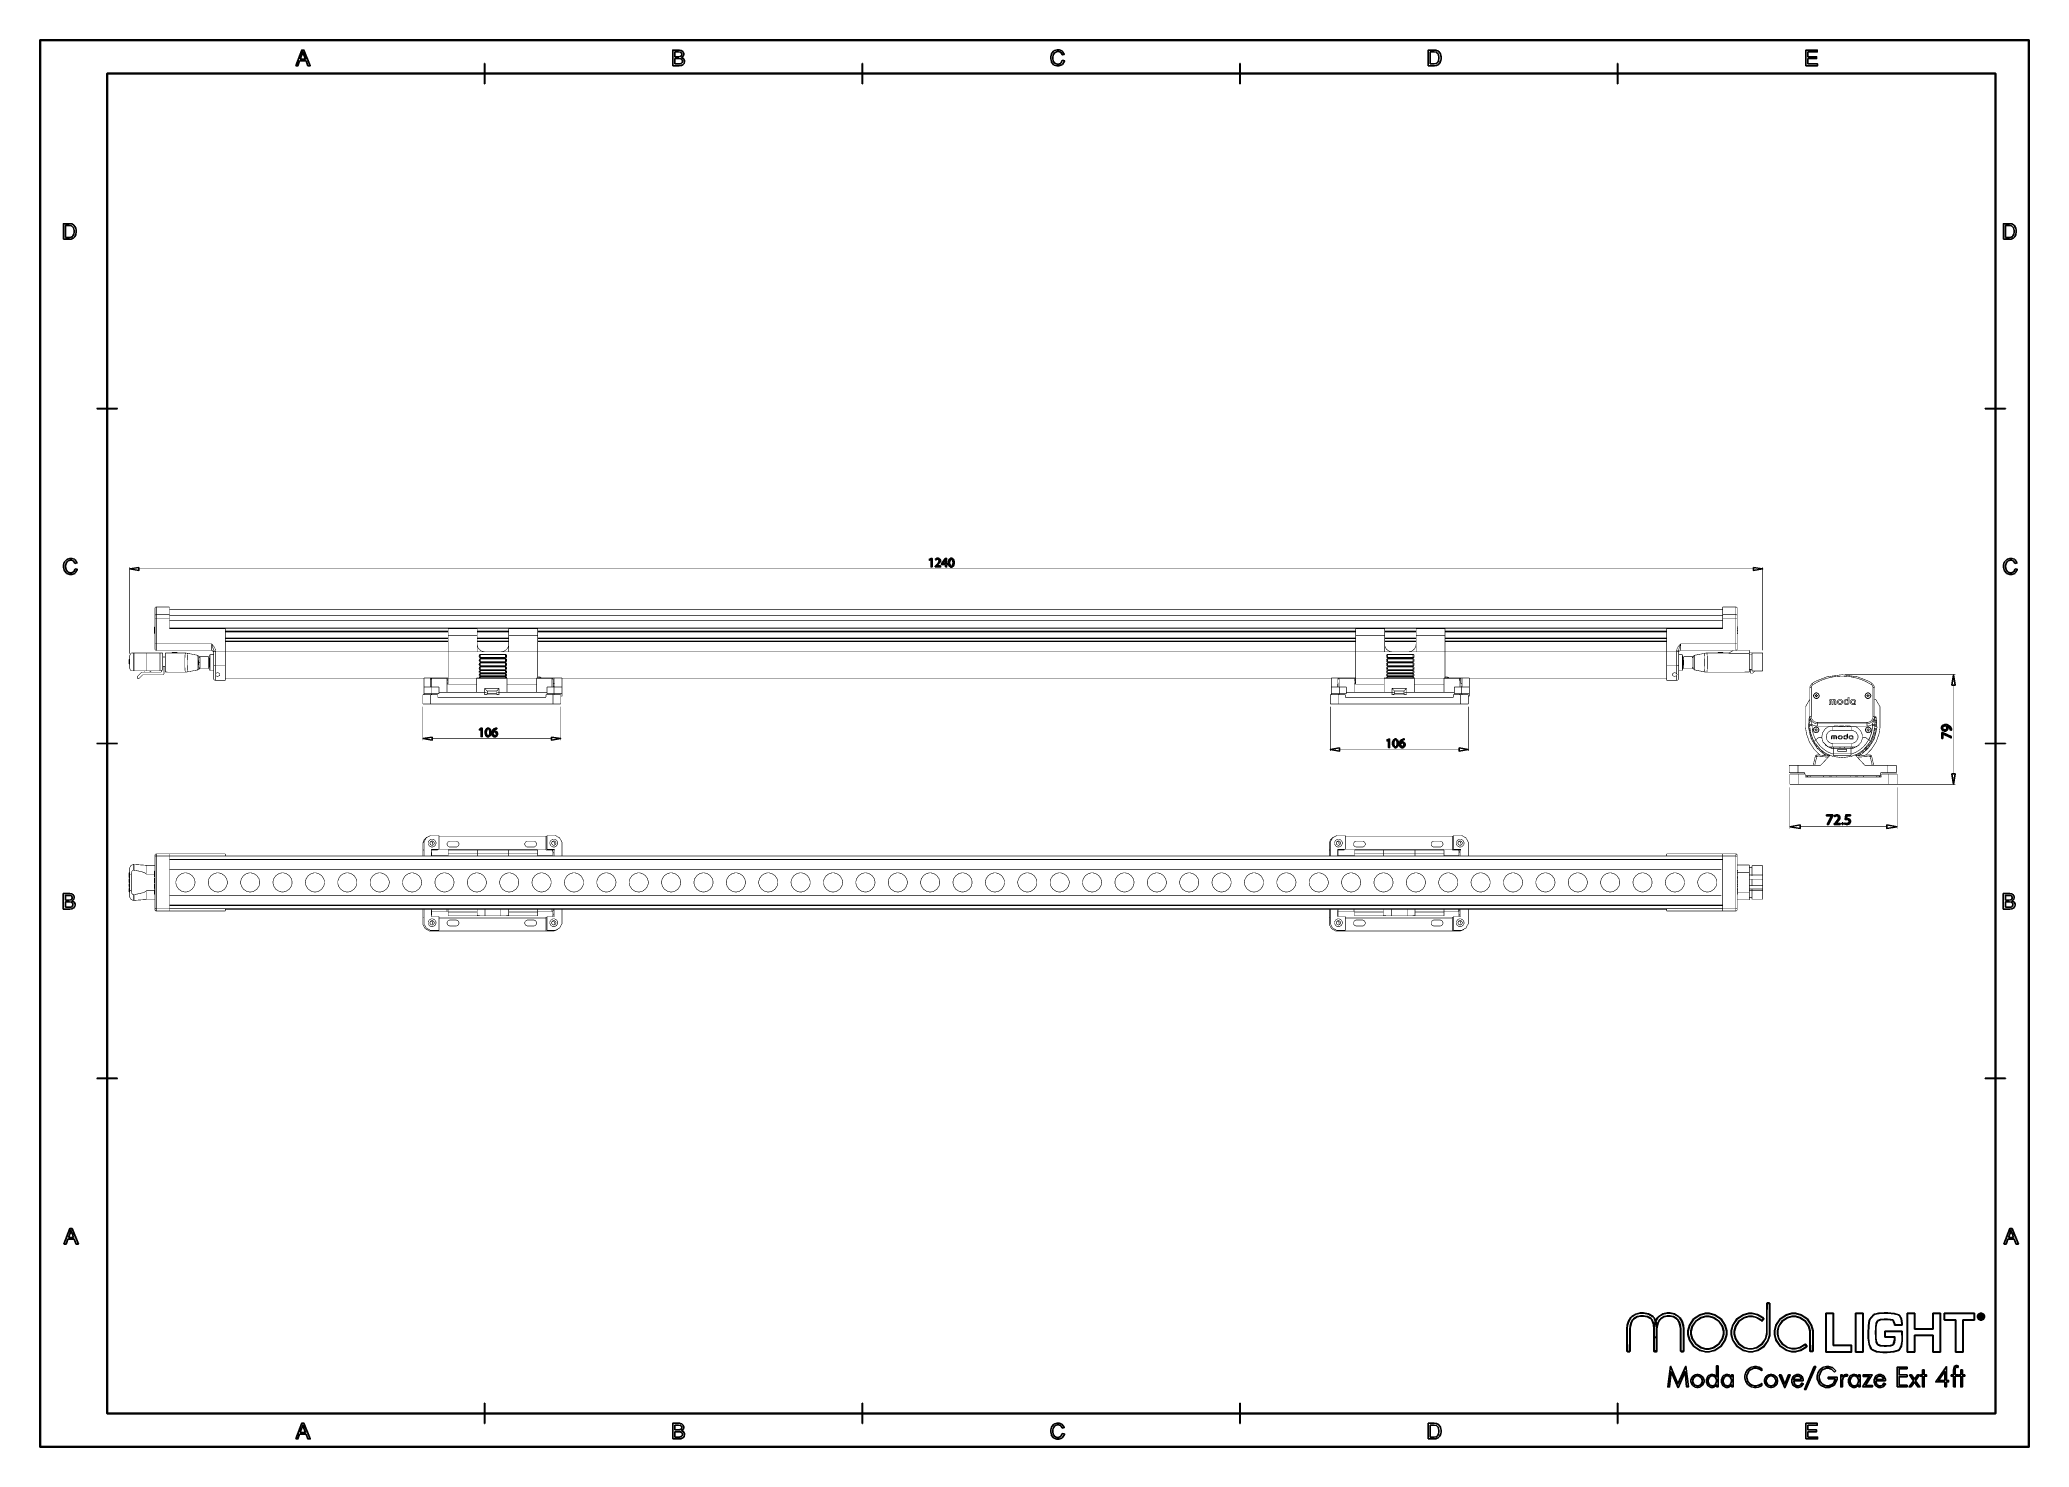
# Model space of a CAD drawing. Extents: x 0.54 to 10.46, y 0.74 to 7.76.
import ezdxf

# ---------------------------------------------------------------- set-up
doc = ezdxf.new("R2010")
doc.units = 0
doc.layers.get('0').update_dxf_attribs({"linetype": 'CONTINUOUS'})

msp = doc.modelspace()

# ---------------------------------------------------------------- linework, layer by layer
at = {"color": 0}
for points in [[(10.4631, 0.73899), (0.53689, 0.73899), (0.53646, 0.73899), (0.53516, 0.74029), (0.53516, 0.74072), (0.53516, 7.75928), (0.53516, 7.75971), (0.53646, 7.76101), (0.53689, 7.76101), (10.4631, 7.76101), (10.4635, 7.76101), (10.4648, 7.75971), (10.4648, 7.75928), (10.4648, 0.74072), (10.4648, 0.74029), (10.4635, 0.73899), (10.4631, 0.73899)], [(0.53863, 0.74246), (10.4614, 0.74246), (10.4614, 7.75754), (0.53863, 7.75754), (0.53863, 0.74246)], [(1.8125, 7.63167), (1.84239, 7.70953), (1.85351, 7.70953), (1.88536, 7.63167), (1.87364, 7.63167), (1.86453, 7.65528), (1.83203, 7.65528), (1.82346, 7.63167), (1.8125, 7.63167)], [(1.83496, 7.66363), (1.86139, 7.66363), (1.85325, 7.68522), (1.8526, 7.68685), (1.84799, 7.70031), (1.84771, 7.70133), (1.84744, 7.70008), (1.84397, 7.68772), (1.84353, 7.68647), (1.83496, 7.66363)], [(3.69461, 7.63167), (3.69461, 7.70953), (3.72385, 7.70953), (3.72738, 7.70953), (3.73719, 7.70757), (3.73812, 7.70714), (3.73899, 7.70676), (3.74604, 7.70068), (3.74658, 7.69987), (3.74707, 7.69906), (3.74962, 7.692), (3.74962, 7.68961), (3.74962, 7.68728), (3.74735, 7.68099), (3.7469, 7.68024), (3.74642, 7.67953), (3.73964, 7.67356), (3.73872, 7.67307), (3.73986, 7.67275), (3.74897, 7.66689), (3.74962, 7.66601), (3.75022, 7.66521), (3.75342, 7.65701), (3.75342, 7.65424), (3.75342, 7.65175), (3.75146, 7.64492), (3.75108, 7.6441), (3.75071, 7.64333), (3.74593, 7.63726), (3.74539, 7.63683), (3.74479, 7.63644), (3.73768, 7.63319), (3.73687, 7.63297), (3.736, 7.63276), (3.72721, 7.63167), (3.72428, 7.63167), (3.69461, 7.63167)], [(3.70492, 7.67681), (3.72174, 7.67681), (3.72418, 7.67681), (3.73107, 7.67763), (3.73156, 7.67774), (3.73221, 7.67796), (3.73714, 7.68115), (3.73747, 7.68158), (3.73779, 7.68207), (3.73947, 7.68685), (3.73947, 7.68842), (3.73947, 7.69015), (3.7379, 7.69472), (3.73763, 7.69521), (3.73731, 7.69569), (3.73286, 7.69906), (3.73232, 7.69922), (3.73172, 7.69943), (3.72325, 7.70031), (3.72049, 7.70031), (3.70492, 7.70031), (3.70492, 7.67681)], [(3.70492, 7.6409), (3.72428, 7.6409), (3.72601, 7.6409), (3.73096, 7.64117), (3.73133, 7.64122), (3.73188, 7.64133), (3.73682, 7.64318), (3.73725, 7.64339), (3.73763, 7.64367), (3.74094, 7.64725), (3.74121, 7.64768), (3.74143, 7.64817), (3.74274, 7.65272), (3.74274, 7.65424), (3.74274, 7.65614), (3.74083, 7.66129), (3.7405, 7.66183), (3.74013, 7.66237), (3.73497, 7.66613), (3.73432, 7.66635), (3.73361, 7.66656), (3.72558, 7.66764), (3.72293, 7.66764), (3.70492, 7.66764), (3.70492, 7.6409)], [(5.63921, 7.65896), (5.64953, 7.65636), (5.64899, 7.65424), (5.63926, 7.63818), (5.63786, 7.63704), (5.63644, 7.63596), (5.62207, 7.63038), (5.61729, 7.63038), (5.61214, 7.63038), (5.59814, 7.63465), (5.59685, 7.63547), (5.59549, 7.63633), (5.5855, 7.64871), (5.58485, 7.65033), (5.58415, 7.65196), (5.58074, 7.66639), (5.58074, 7.67117), (5.58074, 7.67649), (5.58453, 7.69092), (5.58535, 7.69239), (5.5861, 7.6939), (5.59711, 7.7054), (5.59858, 7.70617), (5.59999, 7.70697), (5.61307, 7.71083), (5.61746, 7.71083), (5.62235, 7.71083), (5.63574, 7.70594), (5.6371, 7.70492), (5.6384, 7.70394), (5.64768, 7.69), (5.64822, 7.68821), (5.63807, 7.68582), (5.63758, 7.68722), (5.63103, 7.69754), (5.63021, 7.69814), (5.62935, 7.69879), (5.62022, 7.70204), (5.61724, 7.70204), (5.6135, 7.70204), (5.60325, 7.69846), (5.60226, 7.69775), (5.60124, 7.69706), (5.59418, 7.68744), (5.59381, 7.68619), (5.59337, 7.685), (5.59136, 7.67469), (5.59136, 7.67122), (5.59136, 7.66694), (5.59375, 7.65517), (5.59424, 7.65392), (5.59467, 7.65272), (5.60221, 7.6435), (5.60325, 7.64285), (5.60422, 7.64225), (5.61333, 7.63917), (5.61643, 7.63917), (5.62007, 7.63917), (5.63004, 7.64333), (5.63108, 7.64415), (5.63206, 7.64501), (5.63883, 7.65733), (5.63921, 7.65896)], [(7.465, 7.63167), (7.465, 7.70953), (7.49181, 7.70953), (7.49528, 7.70953), (7.50489, 7.70861), (7.50569, 7.70839), (7.50678, 7.70817), (7.51628, 7.70356), (7.51708, 7.70285), (7.51812, 7.70199), (7.52576, 7.69092), (7.52632, 7.68956), (7.52681, 7.68821), (7.52935, 7.67535), (7.52935, 7.67106), (7.52935, 7.66715), (7.52761, 7.65647), (7.52729, 7.65533), (7.52692, 7.65419), (7.52251, 7.64475), (7.52197, 7.64399), (7.52143, 7.64328), (7.51551, 7.63737), (7.51492, 7.63693), (7.51426, 7.6365), (7.50646, 7.63325), (7.50558, 7.63303), (7.50467, 7.63282), (7.49599, 7.63167), (7.49311, 7.63167), (7.465, 7.63167)], [(7.47532, 7.6409), (7.49192, 7.6409), (7.4949, 7.6409), (7.50325, 7.64208), (7.50401, 7.64231), (7.50472, 7.64258), (7.51053, 7.64594), (7.51096, 7.64638), (7.51156, 7.64697), (7.51633, 7.65517), (7.51671, 7.65619), (7.51704, 7.65722), (7.51878, 7.66769), (7.51878, 7.67117), (7.51878, 7.67589), (7.5154, 7.68886), (7.51476, 7.68994), (7.51406, 7.69108), (7.50592, 7.6984), (7.50499, 7.69874), (7.50429, 7.699), (7.49479, 7.70031), (7.49164, 7.70031), (7.47532, 7.70031), (7.47532, 7.6409)], [(9.35021, 7.63167), (9.35021, 7.70953), (9.40647, 7.70953), (9.40647, 7.70031), (9.36046, 7.70031), (9.36046, 7.67649), (9.40354, 7.67649), (9.40354, 7.66738), (9.36046, 7.66738), (9.36046, 7.64085), (9.40826, 7.64085), (9.40826, 7.63167), (9.35021, 7.63167)], [(10.296, 0.90609), (0.87115, 0.90609), (0.87071, 0.90609), (0.86941, 0.90739), (0.86941, 0.90782), (0.86941, 7.59218), (0.86941, 7.59261), (0.87071, 7.59392), (0.87115, 7.59392), (10.296, 7.59392), (10.2964, 7.59392), (10.2977, 7.59261), (10.2977, 7.59218), (10.2977, 0.90782), (10.2977, 0.90739), (10.2964, 0.90609), (10.296, 0.90609)], [(0.87289, 0.90956), (10.2943, 0.90956), (10.2943, 7.59044), (0.87289, 7.59044), (0.87289, 0.90956)], [(2.75608, 7.54135), (2.75592, 7.54135), (2.75543, 7.54189), (2.75543, 7.54204), (2.75543, 7.64231), (2.75543, 7.64247), (2.75592, 7.64296), (2.75608, 7.64296), (2.75624, 7.64296), (2.75678, 7.64247), (2.75678, 7.64231), (2.75678, 7.54204), (2.75678, 7.54189), (2.75624, 7.54135), (2.75608, 7.54135)], [(4.64106, 7.54135), (4.64085, 7.54135), (4.64035, 7.54189), (4.64035, 7.54204), (4.64035, 7.64231), (4.64035, 7.64247), (4.64085, 7.64296), (4.64106, 7.64296), (4.64122, 7.64296), (4.64176, 7.64247), (4.64176, 7.64231), (4.64176, 7.54204), (4.64176, 7.54189), (4.64122, 7.54135), (4.64106, 7.54135)], [(6.52604, 7.54135), (6.52582, 7.54135), (6.52533, 7.54189), (6.52533, 7.54204), (6.52533, 7.64231), (6.52533, 7.64247), (6.52582, 7.64296), (6.52604, 7.64296), (6.52621, 7.64296), (6.52675, 7.64247), (6.52675, 7.64231), (6.52675, 7.54204), (6.52675, 7.54189), (6.52621, 7.54135), (6.52604, 7.54135)], [(8.41103, 7.54135), (8.41081, 7.54135), (8.41032, 7.54189), (8.41032, 7.54204), (8.41032, 7.64231), (8.41032, 7.64247), (8.41081, 7.64296), (8.41103, 7.64296), (8.41118, 7.64296), (8.41174, 7.64247), (8.41174, 7.64231), (8.41174, 7.54204), (8.41174, 7.54189), (8.41118, 7.54135), (8.41103, 7.54135)], [(0.65283, 6.76579), (0.65283, 6.84358), (0.67963, 6.84358), (0.68305, 6.84358), (0.69265, 6.84267), (0.69347, 6.84244), (0.69455, 6.84224), (0.7041, 6.83762), (0.70491, 6.83692), (0.70589, 6.83604), (0.71354, 6.82497), (0.71408, 6.82362), (0.71457, 6.82226), (0.71718, 6.8094), (0.71718, 6.80512), (0.71718, 6.80122), (0.71539, 6.79053), (0.71506, 6.78939), (0.71468, 6.78825), (0.71029, 6.77881), (0.7098, 6.77806), (0.70926, 6.77735), (0.70329, 6.77143), (0.70269, 6.771), (0.70204, 6.77056), (0.69428, 6.76731), (0.69341, 6.76708), (0.69249, 6.76687), (0.68376, 6.76579), (0.68088, 6.76579), (0.65283, 6.76579)], [(0.66309, 6.77496), (0.67974, 6.77496), (0.68273, 6.77496), (0.69103, 6.77615), (0.69179, 6.77636), (0.69249, 6.77664), (0.69835, 6.78), (0.69878, 6.78043), (0.69938, 6.78103), (0.7041, 6.78922), (0.70448, 6.79025), (0.70481, 6.79129), (0.70654, 6.80181), (0.70654, 6.80528), (0.70654, 6.81), (0.70318, 6.82292), (0.70253, 6.824), (0.70182, 6.82514), (0.69374, 6.83247), (0.69282, 6.83279), (0.69211, 6.83306), (0.68262, 6.83442), (0.67947, 6.83442), (0.66309, 6.83442), (0.66309, 6.77496)], [(10.3358, 6.76579), (10.3358, 6.84358), (10.3626, 6.84358), (10.3661, 6.84358), (10.3757, 6.84267), (10.3765, 6.84244), (10.3776, 6.84224), (10.3871, 6.83762), (10.3879, 6.83692), (10.3889, 6.83604), (10.3966, 6.82497), (10.3971, 6.82362), (10.3976, 6.82226), (10.4002, 6.8094), (10.4002, 6.80512), (10.4002, 6.80122), (10.3984, 6.79053), (10.3981, 6.78939), (10.3977, 6.78825), (10.3933, 6.77881), (10.3928, 6.77806), (10.3923, 6.77735), (10.3863, 6.77143), (10.3857, 6.771), (10.3851, 6.77056), (10.3773, 6.76731), (10.3764, 6.76708), (10.3755, 6.76687), (10.3668, 6.76579), (10.3639, 6.76579), (10.3358, 6.76579)], [(10.3461, 6.77496), (10.3627, 6.77496), (10.3657, 6.77496), (10.3741, 6.77615), (10.3748, 6.77636), (10.3755, 6.77664), (10.3813, 6.78), (10.3818, 6.78043), (10.3824, 6.78103), (10.3872, 6.78922), (10.3875, 6.79025), (10.3879, 6.79129), (10.3896, 6.80181), (10.3896, 6.80528), (10.3896, 6.81), (10.3862, 6.82292), (10.3856, 6.824), (10.3849, 6.82514), (10.3767, 6.83247), (10.3758, 6.83279), (10.3751, 6.83306), (10.3656, 6.83442), (10.3625, 6.83442), (10.3461, 6.83442), (10.3461, 6.77496)], [(0.92128, 5.92042), (0.82096, 5.92042), (0.8208, 5.92042), (0.82031, 5.9209), (0.82031, 5.92106), (0.82031, 5.92128), (0.8208, 5.92176), (0.82096, 5.92176), (0.92128, 5.92176), (0.92144, 5.92176), (0.92193, 5.92128), (0.92193, 5.92106), (0.92193, 5.9209), (0.92144, 5.92042), (0.92128, 5.92042)], [(10.3461, 5.92042), (10.2458, 5.92042), (10.2457, 5.92042), (10.2452, 5.9209), (10.2452, 5.92106), (10.2452, 5.92128), (10.2457, 5.92176), (10.2458, 5.92176), (10.3461, 5.92176), (10.3463, 5.92176), (10.3468, 5.92128), (10.3468, 5.92106), (10.3468, 5.9209), (10.3463, 5.92042), (10.3461, 5.92042)], [(0.71202, 5.12196), (0.72228, 5.11936), (0.72173, 5.11724), (0.71202, 5.10118), (0.71067, 5.10004), (0.70926, 5.09896), (0.69488, 5.09337), (0.6901, 5.09337), (0.68495, 5.09337), (0.6709, 5.09765), (0.6696, 5.09847), (0.66824, 5.09933), (0.65826, 5.11171), (0.65761, 5.11333), (0.6569, 5.11496), (0.65348, 5.12939), (0.65348, 5.13417), (0.65348, 5.13949), (0.65734, 5.15392), (0.65815, 5.15539), (0.65891, 5.1569), (0.66992, 5.1684), (0.67139, 5.16917), (0.6728, 5.16997), (0.68587, 5.17383), (0.69027, 5.17383), (0.69515, 5.17383), (0.70855, 5.16894), (0.70991, 5.16792), (0.71121, 5.16694), (0.72043, 5.153), (0.72098, 5.15121), (0.71083, 5.14882), (0.71034, 5.15022), (0.70383, 5.16054), (0.70296, 5.16114), (0.70209, 5.16178), (0.69298, 5.16504), (0.69, 5.16504), (0.68625, 5.16504), (0.676, 5.16146), (0.67502, 5.16075), (0.67399, 5.16004), (0.66694, 5.15044), (0.66656, 5.14919), (0.66612, 5.148), (0.66412, 5.13769), (0.66412, 5.13422), (0.66412, 5.12993), (0.6665, 5.11817), (0.66699, 5.11692), (0.66748, 5.11572), (0.67497, 5.1065), (0.676, 5.10585), (0.67697, 5.10525), (0.68614, 5.10215), (0.68924, 5.10215), (0.69287, 5.10215), (0.70285, 5.10633), (0.70388, 5.10715), (0.70486, 5.10801), (0.71164, 5.12033), (0.71202, 5.12196)], [(10.395, 5.12196), (10.4053, 5.11936), (10.4048, 5.11724), (10.3951, 5.10118), (10.3937, 5.10004), (10.3923, 5.09896), (10.3779, 5.09337), (10.3731, 5.09337), (10.3679, 5.09337), (10.3539, 5.09765), (10.3527, 5.09847), (10.3513, 5.09933), (10.3413, 5.11171), (10.3407, 5.11333), (10.34, 5.11496), (10.3365, 5.12939), (10.3365, 5.13417), (10.3365, 5.13949), (10.3403, 5.15392), (10.3412, 5.15539), (10.3419, 5.1569), (10.3529, 5.1684), (10.3544, 5.16917), (10.3558, 5.16997), (10.3689, 5.17383), (10.3733, 5.17383), (10.3782, 5.17383), (10.3915, 5.16894), (10.3929, 5.16792), (10.3942, 5.16694), (10.4035, 5.153), (10.404, 5.15121), (10.3939, 5.14882), (10.3934, 5.15022), (10.3868, 5.16054), (10.386, 5.16114), (10.3851, 5.16178), (10.376, 5.16504), (10.373, 5.16504), (10.3693, 5.16504), (10.3591, 5.16146), (10.3581, 5.16075), (10.357, 5.16004), (10.35, 5.15044), (10.3496, 5.14919), (10.3492, 5.148), (10.3472, 5.13769), (10.3472, 5.13422), (10.3472, 5.12993), (10.3496, 5.11817), (10.35, 5.11692), (10.3505, 5.11572), (10.358, 5.1065), (10.3591, 5.10585), (10.36, 5.10525), (10.3691, 5.10215), (10.3722, 5.10215), (10.3759, 5.10215), (10.3858, 5.10633), (10.3869, 5.10715), (10.3879, 5.10801), (10.3946, 5.12033), (10.395, 5.12196)], [(0.92128, 4.24929), (0.82096, 4.24929), (0.8208, 4.24929), (0.82031, 4.24983), (0.82031, 4.25), (0.82031, 4.25022), (0.8208, 4.25071), (0.82096, 4.25071), (0.92128, 4.25071), (0.92144, 4.25071), (0.92193, 4.25022), (0.92193, 4.25), (0.92193, 4.24983), (0.92144, 4.24929), (0.92128, 4.24929)], [(10.3461, 4.24929), (10.2458, 4.24929), (10.2457, 4.24929), (10.2452, 4.24983), (10.2452, 4.25), (10.2452, 4.25022), (10.2457, 4.25071), (10.2458, 4.25071), (10.3461, 4.25071), (10.3463, 4.25071), (10.3468, 4.25022), (10.3468, 4.25), (10.3468, 4.24983), (10.3463, 4.24929), (10.3461, 4.24929)], [(0.6524, 3.42361), (0.6524, 3.50142), (0.68159, 3.50142), (0.68517, 3.50142), (0.69499, 3.49951), (0.69591, 3.49908), (0.69678, 3.49869), (0.70378, 3.49262), (0.70432, 3.49181), (0.70481, 3.491), (0.70741, 3.48389), (0.70741, 3.4815), (0.70741, 3.47917), (0.70513, 3.47287), (0.7047, 3.47211), (0.70421, 3.4714), (0.69737, 3.4655), (0.69651, 3.465), (0.69765, 3.46468), (0.70671, 3.45882), (0.70736, 3.45796), (0.70795, 3.45714), (0.71115, 3.44894), (0.71115, 3.44618), (0.71115, 3.44362), (0.70926, 3.43679), (0.70888, 3.43599), (0.70844, 3.43522), (0.70367, 3.42919), (0.70312, 3.42876), (0.70253, 3.42833), (0.69542, 3.42512), (0.69461, 3.42492), (0.69374, 3.42469), (0.68495, 3.42361), (0.68207, 3.42361), (0.6524, 3.42361)], [(0.66271, 3.46875), (0.67953, 3.46875), (0.68197, 3.46875), (0.6888, 3.46951), (0.68934, 3.46963), (0.69, 3.46983), (0.69493, 3.4731), (0.69526, 3.47353), (0.69558, 3.47401), (0.69727, 3.47874), (0.69727, 3.48031), (0.69727, 3.48204), (0.69564, 3.4866), (0.69537, 3.48708), (0.69504, 3.48762), (0.69065, 3.491), (0.6901, 3.49115), (0.68951, 3.49137), (0.68104, 3.49224), (0.67822, 3.49224), (0.66271, 3.49224), (0.66271, 3.46875)], [(10.3354, 3.42361), (10.3354, 3.50142), (10.3646, 3.50142), (10.3682, 3.50142), (10.378, 3.49951), (10.3789, 3.49908), (10.3798, 3.49869), (10.3868, 3.49262), (10.3874, 3.49181), (10.3879, 3.491), (10.3904, 3.48389), (10.3904, 3.4815), (10.3904, 3.47917), (10.3881, 3.47287), (10.3877, 3.47211), (10.3872, 3.4714), (10.3804, 3.4655), (10.3796, 3.465), (10.3807, 3.46468), (10.3898, 3.45882), (10.3904, 3.45796), (10.391, 3.45714), (10.3942, 3.44894), (10.3942, 3.44618), (10.3942, 3.44362), (10.3923, 3.43679), (10.3919, 3.43599), (10.3915, 3.43522), (10.3867, 3.42919), (10.3862, 3.42876), (10.3856, 3.42833), (10.3785, 3.42512), (10.3777, 3.42492), (10.3768, 3.42469), (10.368, 3.42361), (10.3651, 3.42361), (10.3354, 3.42361)], [(10.3457, 3.46875), (10.3625, 3.46875), (10.365, 3.46875), (10.3718, 3.46951), (10.3723, 3.46963), (10.373, 3.46983), (10.3779, 3.4731), (10.3783, 3.47353), (10.3786, 3.47401), (10.3803, 3.47874), (10.3803, 3.48031), (10.3803, 3.48204), (10.3787, 3.4866), (10.3784, 3.48708), (10.3781, 3.48762), (10.3736, 3.491), (10.3731, 3.49115), (10.3725, 3.49137), (10.364, 3.49224), (10.3613, 3.49224), (10.3457, 3.49224), (10.3457, 3.46875)], [(0.66271, 3.43278), (0.68207, 3.43278), (0.68381, 3.43278), (0.68869, 3.43311), (0.68907, 3.43317), (0.68967, 3.43326), (0.69461, 3.43506), (0.69504, 3.43528), (0.69542, 3.43554), (0.69868, 3.43918), (0.69895, 3.43961), (0.69916, 3.44011), (0.70047, 3.44467), (0.70047, 3.44618), (0.70047, 3.44808), (0.69862, 3.45324), (0.69824, 3.45372), (0.69786, 3.45426), (0.69271, 3.45801), (0.69206, 3.45822), (0.69141, 3.45844), (0.68332, 3.45953), (0.68066, 3.45953), (0.66271, 3.45953), (0.66271, 3.43278)], [(10.3457, 3.43278), (10.3651, 3.43278), (10.3668, 3.43278), (10.3717, 3.43311), (10.3721, 3.43317), (10.3727, 3.43326), (10.3776, 3.43506), (10.378, 3.43528), (10.3784, 3.43554), (10.3817, 3.43918), (10.3819, 3.43961), (10.3822, 3.44011), (10.3835, 3.44467), (10.3835, 3.44618), (10.3835, 3.44808), (10.3816, 3.45324), (10.3813, 3.45372), (10.3809, 3.45426), (10.3758, 3.45801), (10.3751, 3.45822), (10.3744, 3.45844), (10.3664, 3.45953), (10.3637, 3.45953), (10.3457, 3.45953), (10.3457, 3.43278)], [(0.92128, 2.57824), (0.82096, 2.57824), (0.8208, 2.57824), (0.82031, 2.57878), (0.82031, 2.57894), (0.82031, 2.57915), (0.8208, 2.57964), (0.82096, 2.57964), (0.92128, 2.57964), (0.92144, 2.57964), (0.92193, 2.57915), (0.92193, 2.57894), (0.92193, 2.57878), (0.92144, 2.57824), (0.92128, 2.57824)], [(10.3461, 2.57824), (10.2458, 2.57824), (10.2457, 2.57824), (10.2452, 2.57878), (10.2452, 2.57894), (10.2452, 2.57915), (10.2457, 2.57964), (10.2458, 2.57964), (10.3461, 2.57964), (10.3463, 2.57964), (10.3468, 2.57915), (10.3468, 2.57894), (10.3468, 2.57878), (10.3463, 2.57824), (10.3461, 2.57824)], [(0.65527, 1.7525), (0.68517, 1.83035), (0.69624, 1.83035), (0.72808, 1.7525), (0.71636, 1.7525), (0.7073, 1.7761), (0.67475, 1.7761), (0.66618, 1.7525), (0.65527, 1.7525)], [(0.67773, 1.78444), (0.7041, 1.78444), (0.69596, 1.80604), (0.69531, 1.80767), (0.6907, 1.82113), (0.69043, 1.82215), (0.69016, 1.8209), (0.68669, 1.8086), (0.68625, 1.80735), (0.67773, 1.78444)], [(10.3383, 1.7525), (10.3682, 1.83035), (10.3793, 1.83035), (10.4111, 1.7525), (10.3994, 1.7525), (10.3903, 1.7761), (10.3578, 1.7761), (10.3492, 1.7525), (10.3383, 1.7525)], [(10.3607, 1.78444), (10.3871, 1.78444), (10.379, 1.80604), (10.3783, 1.80767), (10.3737, 1.82113), (10.3735, 1.82215), (10.3732, 1.8209), (10.3697, 1.8086), (10.3693, 1.80735), (10.3607, 1.78444)], [(8.46886, 1.21468), (8.46875, 1.21468), (8.46847, 1.21468), (8.46847, 1.21468), (8.46121, 1.21468), (8.46044, 1.21468), (8.45833, 1.21571), (8.45817, 1.21587), (8.45779, 1.21625), (8.45692, 1.2187), (8.45692, 1.21951), (8.45692, 1.3227), (8.45682, 1.32373), (8.45692, 1.33122), (8.45893, 1.34771), (8.46528, 1.368), (8.47433, 1.38363), (8.47835, 1.38786), (8.48156, 1.39133), (8.50151, 1.40354), (8.52431, 1.40881), (8.53196, 1.40881), (8.54015, 1.40881), (8.56489, 1.40403), (8.58539, 1.39279), (8.58854, 1.3896), (8.59321, 1.38487), (8.60471, 1.35731), (8.60678, 1.33122), (8.60672, 1.32715), (8.60667, 1.32552), (8.60667, 1.32487), (8.60667, 1.32341), (8.60667, 1.32292), (8.60667, 1.21913), (8.60667, 1.21913), (8.6059, 1.21631), (8.60562, 1.21593), (8.60542, 1.21577), (8.60314, 1.21468), (8.60237, 1.21468), (8.59543, 1.21468), (8.59457, 1.21468), (8.59218, 1.21577), (8.59201, 1.21598), (8.59169, 1.21631), (8.59099, 1.21843), (8.59099, 1.21913), (8.59099, 1.32292), (8.59099, 1.32406), (8.59099, 1.32693), (8.59104, 1.32731), (8.5911, 1.33078), (8.58957, 1.35281), (8.58094, 1.375), (8.57742, 1.37858), (8.57503, 1.38102), (8.55881, 1.38954), (8.53863, 1.39318), (8.53196, 1.39318), (8.52593, 1.39318), (8.50786, 1.38921), (8.49229, 1.37988), (8.48981, 1.37723), (8.48643, 1.3737), (8.47906, 1.36035), (8.47401, 1.34288), (8.47254, 1.32916), (8.47254, 1.32487), (8.47254, 1.32341), (8.47254, 1.21935), (8.47254, 1.21843), (8.47136, 1.21571), (8.47114, 1.21549), (8.47092, 1.21533), (8.46886, 1.21468), (8.46886, 1.21468)], [(8.60237, 1.21539), (8.59543, 1.21539), (8.59446, 1.21631), (8.59326, 1.23378), (8.59213, 1.27056), (8.59174, 1.30664), (8.59169, 1.32292), (8.59169, 1.32292), (8.59174, 1.32753), (8.59022, 1.35243), (8.58149, 1.37543), (8.5779, 1.37907), (8.57547, 1.38151), (8.55908, 1.39014), (8.53874, 1.39382), (8.53201, 1.39382), (8.52587, 1.39382), (8.50754, 1.38981), (8.49181, 1.38043), (8.48931, 1.37771), (8.48589, 1.37413), (8.4784, 1.36062), (8.47331, 1.34299), (8.47185, 1.3291), (8.47185, 1.32482), (8.47185, 1.32335), (8.47185, 1.21935), (8.47103, 1.21837), (8.46528, 1.21593), (8.46121, 1.21539), (8.46121, 1.21539), (8.46029, 1.21642), (8.4591, 1.23394), (8.45801, 1.27062), (8.45762, 1.30653), (8.45757, 1.3227), (8.45757, 1.3227), (8.45751, 1.32362), (8.45757, 1.331), (8.45958, 1.34733), (8.46588, 1.36762), (8.47483, 1.38319), (8.47885, 1.38742), (8.48204, 1.3909), (8.50185, 1.40294), (8.52447, 1.4081), (8.53201, 1.4081), (8.54015, 1.4081), (8.56461, 1.40332), (8.5849, 1.39225), (8.58806, 1.38911), (8.59267, 1.38444), (8.60406, 1.35715), (8.60607, 1.33122), (8.60601, 1.32715), (8.60596, 1.32612), (8.6059, 1.30843), (8.60547, 1.2711), (8.60444, 1.23389), (8.60325, 1.21636), (8.60237, 1.21539)], [(8.53196, 1.40744), (8.52447, 1.40744), (8.50206, 1.40229), (8.48247, 1.39035), (8.47933, 1.38694), (8.47537, 1.38276), (8.46653, 1.3674), (8.46029, 1.34738), (8.45828, 1.33116), (8.45822, 1.32378), (8.45828, 1.32275), (8.45828, 1.21946), (8.45828, 1.21946), (8.45893, 1.21712), (8.45921, 1.21685), (8.45931, 1.21674), (8.46072, 1.21609), (8.46121, 1.21609), (8.46858, 1.21609), (8.46897, 1.21609), (8.47011, 1.21647), (8.47026, 1.21658), (8.47038, 1.21674), (8.47114, 1.2187), (8.47114, 1.21935), (8.47114, 1.32335), (8.47114, 1.32482), (8.47114, 1.32916), (8.47265, 1.34315), (8.47781, 1.36095), (8.48535, 1.37457), (8.48882, 1.3782), (8.49138, 1.38091), (8.50726, 1.39046), (8.52576, 1.39453), (8.53196, 1.39453), (8.53879, 1.39453), (8.55935, 1.39079), (8.5759, 1.38205), (8.5784, 1.37956), (8.58203, 1.37587), (8.59093, 1.35319), (8.59244, 1.33084), (8.59244, 1.32731), (8.59239, 1.32693), (8.59239, 1.32395), (8.59239, 1.32292), (8.59239, 1.21908), (8.59239, 1.21853), (8.59283, 1.21712), (8.59304, 1.21691), (8.59315, 1.2168), (8.59483, 1.21609), (8.59543, 1.21609), (8.60237, 1.21609), (8.60292, 1.21609), (8.60444, 1.21674), (8.6046, 1.21685), (8.60476, 1.21707), (8.60525, 1.21908), (8.60525, 1.21908), (8.60525, 1.32292), (8.60525, 1.32357), (8.60525, 1.32503), (8.60525, 1.32552), (8.60531, 1.32715), (8.60536, 1.33116), (8.60335, 1.35693), (8.59213, 1.38401), (8.58757, 1.38862), (8.58447, 1.39176), (8.56435, 1.40272), (8.54004, 1.40744), (8.53196, 1.40744)], [(8.73687, 1.21457), (8.73671, 1.21457), (8.73639, 1.21463), (8.73639, 1.21463), (8.72928, 1.21463), (8.72819, 1.21463), (8.7251, 1.21853), (8.7251, 1.21886), (8.7251, 1.32064), (8.7251, 1.32102), (8.72499, 1.32726), (8.72331, 1.34185), (8.71789, 1.36003), (8.71024, 1.37375), (8.70676, 1.37739), (8.70426, 1.38005), (8.68892, 1.38921), (8.67122, 1.39313), (8.66536, 1.39313), (8.65944, 1.39313), (8.64188, 1.38921), (8.62663, 1.38005), (8.62418, 1.37744), (8.62082, 1.37386), (8.61344, 1.36062), (8.60824, 1.34294), (8.60661, 1.32834), (8.60656, 1.32167), (8.60661, 1.32075), (8.60667, 1.32026), (8.60667, 1.28668), (8.60667, 1.28651), (8.60612, 1.28597), (8.60596, 1.28597), (8.59169, 1.28597), (8.59147, 1.28597), (8.59099, 1.28651), (8.59099, 1.28668), (8.59099, 1.32004), (8.59093, 1.32113), (8.59093, 1.32894), (8.59293, 1.34625), (8.59933, 1.36746), (8.60861, 1.38368), (8.61274, 1.38807), (8.61594, 1.39154), (8.63558, 1.4036), (8.65788, 1.40881), (8.66536, 1.40881), (8.67279, 1.40881), (8.69515, 1.4036), (8.71496, 1.39154), (8.71821, 1.38807), (8.72239, 1.38368), (8.73182, 1.3674), (8.7385, 1.34625), (8.74067, 1.32894), (8.74078, 1.32113), (8.74078, 1.32004), (8.74078, 1.21891), (8.74078, 1.21804), (8.73964, 1.21566), (8.73942, 1.21544), (8.73921, 1.21528), (8.73742, 1.21457), (8.73687, 1.21457)], [(8.74007, 1.21891), (8.74007, 1.32004), (8.74007, 1.32096), (8.73996, 1.32861), (8.73785, 1.34581), (8.73122, 1.36697), (8.72185, 1.38319), (8.71772, 1.38759), (8.71446, 1.391), (8.69488, 1.403), (8.67275, 1.4081), (8.66536, 1.4081), (8.65799, 1.4081), (8.63585, 1.403), (8.61638, 1.391), (8.61322, 1.38759), (8.6091, 1.38325), (8.59999, 1.36708), (8.59358, 1.34592), (8.59164, 1.32872), (8.59164, 1.32102), (8.59169, 1.31999), (8.59169, 1.28668), (8.60596, 1.28668), (8.60596, 1.32026), (8.60596, 1.32189), (8.6059, 1.32666), (8.60736, 1.34147), (8.61253, 1.36008), (8.62017, 1.37413), (8.62369, 1.37788), (8.62614, 1.38053), (8.6416, 1.38986), (8.6594, 1.39382), (8.66536, 1.39382), (8.67128, 1.39382), (8.68918, 1.38981), (8.70475, 1.38048), (8.70731, 1.37782), (8.71083, 1.37408), (8.71864, 1.36003), (8.72407, 1.34142), (8.72569, 1.32677), (8.72581, 1.32221), (8.72581, 1.32064), (8.72581, 1.21891), (8.72667, 1.21804), (8.73915, 1.21804), (8.74007, 1.21891)], [(8.66536, 1.39453), (8.67139, 1.39453), (8.68946, 1.39046), (8.70524, 1.38102), (8.70779, 1.37831), (8.71132, 1.37462), (8.71912, 1.36068), (8.72467, 1.34218), (8.7264, 1.32731), (8.72651, 1.32102), (8.72651, 1.32064), (8.72646, 1.21891), (8.72646, 1.21886), (8.72857, 1.21598), (8.72928, 1.21598), (8.73649, 1.21598), (8.73699, 1.21598), (8.73833, 1.21636), (8.73856, 1.21652), (8.73867, 1.21663), (8.73936, 1.21837), (8.73936, 1.21891), (8.73936, 1.32004), (8.73936, 1.32048), (8.73926, 1.32775), (8.73725, 1.34478), (8.73074, 1.36627), (8.72136, 1.38276), (8.71718, 1.38715), (8.71397, 1.39051), (8.69461, 1.40235), (8.67264, 1.40744), (8.66536, 1.40744), (8.65804, 1.40744), (8.63613, 1.40235), (8.61686, 1.39051), (8.61372, 1.3871), (8.60965, 1.38276), (8.60058, 1.36681), (8.59424, 1.34592), (8.59233, 1.32888), (8.59229, 1.32113), (8.59239, 1.32004), (8.59239, 1.28733), (8.60525, 1.28733), (8.60525, 1.32069), (8.60519, 1.32167), (8.60525, 1.32845), (8.60688, 1.34326), (8.61219, 1.36127), (8.61979, 1.37473), (8.62321, 1.37836), (8.62571, 1.38108), (8.64133, 1.39051), (8.65935, 1.39453), (8.66536, 1.39453)], [(8.85829, 1.21419), (8.84885, 1.21419), (8.82069, 1.22184), (8.78999, 1.24251), (8.76932, 1.27322), (8.76172, 1.30138), (8.76172, 1.31071), (8.76172, 1.32015), (8.76932, 1.34831), (8.78999, 1.37902), (8.82069, 1.39968), (8.84885, 1.40728), (8.85829, 1.40728), (8.86768, 1.40728), (8.89583, 1.39968), (8.92654, 1.37902), (8.94721, 1.34831), (8.95486, 1.32015), (8.95486, 1.31071), (8.95486, 1.30138), (8.94721, 1.27322), (8.92654, 1.24251), (8.89583, 1.22184), (8.86768, 1.21419), (8.85829, 1.21419)], [(8.85829, 1.40657), (8.84896, 1.40657), (8.82101, 1.39908), (8.79053, 1.37853), (8.76997, 1.34804), (8.76243, 1.3201), (8.76243, 1.31076), (8.76243, 1.30149), (8.76997, 1.27349), (8.79053, 1.243), (8.82101, 1.22244), (8.84896, 1.2149), (8.85829, 1.2149), (8.86757, 1.2149), (8.89556, 1.22244), (8.926, 1.243), (8.94656, 1.27349), (8.95415, 1.30149), (8.95415, 1.31076), (8.95415, 1.3201), (8.94656, 1.34804), (8.926, 1.37853), (8.89556, 1.39908), (8.86757, 1.40657), (8.85829, 1.40657)], [(8.85829, 1.40593), (8.84901, 1.40593), (8.82124, 1.39844), (8.79101, 1.37804), (8.77061, 1.34777), (8.76313, 1.31999), (8.76313, 1.31071), (8.76313, 1.30149), (8.77061, 1.27371), (8.79101, 1.24349), (8.82124, 1.22309), (8.84901, 1.21555), (8.85829, 1.21555), (8.86751, 1.21555), (8.89529, 1.22309), (8.92551, 1.24349), (8.9459, 1.27371), (8.95344, 1.30149), (8.95344, 1.31071), (8.95344, 1.31999), (8.9459, 1.34777), (8.92551, 1.37804), (8.89529, 1.39844), (8.86751, 1.40593), (8.85829, 1.40593)], [(8.85829, 1.2289), (8.85032, 1.2289), (8.82644, 1.23535), (8.80046, 1.25293), (8.78288, 1.27897), (8.77647, 1.30284), (8.77647, 1.31076), (8.77647, 1.31874), (8.78288, 1.34261), (8.80046, 1.3686), (8.82644, 1.38612), (8.85032, 1.39253), (8.85829, 1.39253), (8.86621, 1.39253), (8.89008, 1.38612), (8.91607, 1.3686), (8.93365, 1.34261), (8.94011, 1.31874), (8.94011, 1.31076), (8.94011, 1.30284), (8.93365, 1.27897), (8.91607, 1.25293), (8.89008, 1.23535), (8.86621, 1.2289), (8.85829, 1.2289)], [(8.85829, 1.2296), (8.85037, 1.2296), (8.82671, 1.236), (8.80094, 1.25342), (8.78353, 1.27924), (8.77718, 1.3029), (8.77718, 1.31076), (8.77718, 1.31868), (8.78353, 1.34234), (8.80094, 1.36811), (8.82671, 1.38552), (8.85037, 1.39187), (8.85829, 1.39187), (8.86615, 1.39187), (8.88981, 1.38552), (8.91558, 1.36811), (8.933, 1.34234), (8.9394, 1.31868), (8.9394, 1.31076), (8.9394, 1.3029), (8.933, 1.27924), (8.91558, 1.25342), (8.88981, 1.236), (8.86615, 1.2296), (8.85829, 1.2296)], [(8.85829, 1.39117), (8.85042, 1.39117), (8.82699, 1.38487), (8.80143, 1.36762), (8.78418, 1.34207), (8.77789, 1.31863), (8.77789, 1.31076), (8.77789, 1.30295), (8.78418, 1.27951), (8.80143, 1.25391), (8.82699, 1.23665), (8.85042, 1.23031), (8.85829, 1.23031), (8.8661, 1.23031), (8.88954, 1.23665), (8.9151, 1.25391), (8.93235, 1.27951), (8.93869, 1.30295), (8.93869, 1.31076), (8.93869, 1.31863), (8.93235, 1.34207), (8.9151, 1.36762), (8.88954, 1.38487), (8.8661, 1.39117), (8.85829, 1.39117)], [(9.074, 1.21419), (9.06456, 1.21419), (9.0364, 1.22184), (9.00569, 1.24251), (8.98503, 1.27322), (8.97743, 1.30138), (8.97743, 1.31071), (8.97743, 1.32015), (8.98503, 1.34831), (9.00569, 1.37902), (9.0364, 1.39968), (9.06456, 1.40728), (9.074, 1.40728), (9.08257, 1.40728), (9.10835, 1.40082), (9.1345, 1.38596), (9.13926, 1.38173), (9.13926, 1.38173), (9.14014, 1.38043), (9.14019, 1.38015), (9.14019, 1.37999), (9.13965, 1.37836), (9.13954, 1.3782), (9.13894, 1.3775), (9.1351, 1.37272), (9.13238, 1.3693), (9.13238, 1.3693), (9.13222, 1.36914), (9.13112, 1.36849), (9.13081, 1.36849), (9.13032, 1.36849), (9.12896, 1.36936), (9.12896, 1.36936), (9.12522, 1.37288), (9.10357, 1.38558), (9.08138, 1.39117), (9.074, 1.39117), (9.06614, 1.39117), (9.04269, 1.38487), (9.01708, 1.36762), (8.99983, 1.34201), (8.99354, 1.31858), (8.99354, 1.31071), (8.99354, 1.3029), (8.99983, 1.27946), (9.01708, 1.25391), (9.04269, 1.23665), (9.06614, 1.23031), (9.074, 1.23031), (9.08171, 1.23031), (9.10493, 1.23665), (9.13038, 1.25391), (9.14774, 1.27951), (9.15429, 1.30295), (9.1544, 1.31076), (9.15446, 1.31646), (9.15457, 1.34451), (9.15457, 1.35726), (9.15457, 1.36149), (9.15451, 1.45486), (9.15451, 1.45486), (9.15511, 1.45742), (9.15539, 1.45768), (9.15554, 1.4579), (9.15782, 1.45888), (9.15858, 1.45888), (9.16672, 1.45888), (9.16672, 1.45888), (9.16917, 1.45828), (9.16943, 1.45801), (9.1696, 1.45785), (9.17051, 1.45589), (9.17051, 1.45524), (9.17051, 1.30691), (9.17036, 1.30452), (9.16976, 1.29557), (9.16103, 1.2691), (9.13997, 1.2404), (9.10997, 1.22119), (9.08296, 1.21419), (9.074, 1.21419)], [(9.13883, 1.38124), (9.13444, 1.38509), (9.10921, 1.39968), (9.08279, 1.40657), (9.074, 1.40657), (9.06467, 1.40657), (9.03668, 1.39908), (9.00618, 1.37853), (8.98563, 1.34804), (8.97814, 1.3201), (8.97814, 1.31076), (8.97814, 1.30149), (8.98563, 1.27349), (9.00618, 1.243), (9.03668, 1.22244), (9.06467, 1.21484), (9.074, 1.21484), (9.08296, 1.21484), (9.10992, 1.22184), (9.13965, 1.24099), (9.16049, 1.26953), (9.16906, 1.29574), (9.16965, 1.30458), (9.16971, 1.30518), (9.16971, 1.31174), (9.16976, 1.3291), (9.16982, 1.3533), (9.16982, 1.38081), (9.16982, 1.40815), (9.16982, 1.43201), (9.16982, 1.44883), (9.16986, 1.45518), (9.16986, 1.45518), (9.16906, 1.45594), (9.16303, 1.45785), (9.15858, 1.45822), (9.15858, 1.45822), (9.15771, 1.45742), (9.15662, 1.44174), (9.15565, 1.40864), (9.15528, 1.37614), (9.15528, 1.36144), (9.15528, 1.36144), (9.15528, 1.36144), (9.15528, 1.34473), (9.15517, 1.31652), (9.15511, 1.31076), (9.155, 1.3029), (9.14844, 1.27924), (9.13108, 1.25347), (9.10542, 1.23606), (9.08182, 1.22966), (9.074, 1.22966), (9.06608, 1.22966), (9.04243, 1.23606), (9.0166, 1.25347), (8.99918, 1.27924), (8.99283, 1.3029), (8.99283, 1.31076), (8.99283, 1.31868), (8.99918, 1.34234), (9.0166, 1.36811), (9.04243, 1.38552), (9.06608, 1.39187), (9.074, 1.39187), (9.08154, 1.39187), (9.10433, 1.38601), (9.12582, 1.37326), (9.12944, 1.36985), (9.13004, 1.36985), (9.13829, 1.37988), (9.13883, 1.38124)], [(9.074, 1.40593), (9.06472, 1.40593), (9.03694, 1.39844), (9.00667, 1.37804), (8.98628, 1.34777), (8.97879, 1.31999), (8.97879, 1.31071), (8.97879, 1.30149), (8.98628, 1.27371), (9.00667, 1.24349), (9.03694, 1.22309), (9.06472, 1.21555), (9.074, 1.21555), (9.08285, 1.21555), (9.10949, 1.22249), (9.139, 1.24137), (9.15978, 1.26964), (9.16835, 1.29579), (9.16894, 1.30463), (9.16917, 1.30697), (9.16917, 1.45524), (9.16917, 1.45568), (9.16862, 1.45692), (9.16851, 1.45697), (9.16835, 1.45714), (9.16683, 1.45751), (9.16683, 1.45751), (9.15858, 1.45751), (9.15804, 1.45751), (9.15653, 1.45692), (9.15642, 1.45676), (9.15625, 1.4566), (9.15593, 1.45497), (9.15593, 1.45497), (9.15597, 1.36149), (9.15597, 1.35726), (9.15597, 1.34451), (9.15588, 1.31641), (9.15582, 1.31071), (9.15571, 1.30279), (9.14903, 1.27892), (9.13135, 1.25293), (9.10547, 1.23541), (9.08188, 1.22895), (9.074, 1.22895), (9.06603, 1.22895), (9.04215, 1.23541), (9.01617, 1.25293), (8.99858, 1.27892), (8.99219, 1.30279), (8.99219, 1.31071), (8.99219, 1.31868), (8.99858, 1.34256), (9.01617, 1.36854), (9.04215, 1.38612), (9.06603, 1.39253), (9.074, 1.39253), (9.08149, 1.39253), (9.10406, 1.38683), (9.12614, 1.37392), (9.12993, 1.37033), (9.12993, 1.37033), (9.13058, 1.36985), (9.13081, 1.36985), (9.13086, 1.36985), (9.13097, 1.36985), (9.13124, 1.37012), (9.13129, 1.37017), (9.13129, 1.37017), (9.134, 1.37353), (9.13786, 1.37831), (9.13846, 1.37902), (9.13851, 1.37912), (9.13878, 1.37994), (9.13878, 1.37999), (9.13872, 1.3801), (9.1384, 1.38064), (9.1384, 1.38064), (9.13835, 1.3807), (9.13362, 1.38482), (9.10786, 1.39953), (9.08247, 1.40593), (9.074, 1.40593)], [(9.28956, 1.21468), (9.28017, 1.21468), (9.25206, 1.22228), (9.22146, 1.24295), (9.20079, 1.2736), (9.19325, 1.30165), (9.19325, 1.31098), (9.19325, 1.32037), (9.20079, 1.34847), (9.22146, 1.37907), (9.25206, 1.39974), (9.28017, 1.40728), (9.28956, 1.40728), (9.29889, 1.40728), (9.32693, 1.39974), (9.35758, 1.37907), (9.37825, 1.34847), (9.38585, 1.32037), (9.38585, 1.31098), (9.38585, 1.22), (9.38585, 1.21924), (9.38476, 1.21707), (9.3846, 1.21685), (9.38428, 1.21658), (9.38232, 1.21593), (9.38172, 1.21593), (9.37429, 1.21593), (9.37429, 1.21593), (9.37147, 1.2168), (9.37115, 1.21707), (9.37088, 1.21728), (9.36974, 1.22005), (9.36974, 1.22092), (9.36974, 1.31098), (9.36974, 1.31879), (9.36339, 1.34223), (9.34619, 1.36773), (9.32069, 1.38493), (9.29731, 1.39122), (9.28956, 1.39122), (9.28174, 1.39122), (9.25836, 1.38493), (9.23286, 1.36773), (9.21565, 1.34223), (9.20936, 1.31879), (9.20936, 1.31098), (9.20936, 1.30322), (9.21565, 1.27984), (9.23286, 1.25434), (9.25836, 1.23714), (9.28174, 1.23079), (9.28956, 1.23079), (9.29693, 1.23079), (9.31912, 1.23649), (9.34088, 1.24924), (9.34462, 1.25277), (9.34478, 1.25293), (9.34754, 1.25298), (9.34782, 1.25266), (9.35465, 1.24419), (9.35465, 1.24419), (9.35465, 1.24414), (9.35465, 1.24414), (9.35482, 1.24392), (9.35504, 1.24051), (9.35476, 1.24018), (9.35026, 1.23611), (9.32449, 1.2213), (9.29829, 1.21468), (9.28956, 1.21468)], [(9.35406, 1.24376), (9.34728, 1.25223), (9.3431, 1.24881), (9.32021, 1.23606), (9.29719, 1.23009), (9.28956, 1.23009), (9.28168, 1.23009), (9.25808, 1.23649), (9.23236, 1.25385), (9.215, 1.27957), (9.20865, 1.30317), (9.20865, 1.31098), (9.20865, 1.3189), (9.215, 1.3425), (9.23236, 1.36822), (9.25808, 1.38558), (9.28168, 1.39193), (9.28956, 1.39193), (9.29736, 1.39193), (9.32096, 1.38558), (9.34668, 1.36822), (9.36404, 1.3425), (9.37044, 1.3189), (9.37044, 1.31098), (9.37044, 1.22092), (9.37136, 1.21989), (9.37756, 1.21718), (9.38178, 1.21663), (9.38178, 1.21663), (9.3826, 1.2175), (9.38368, 1.23286), (9.38471, 1.26514), (9.3851, 1.29677), (9.38514, 1.31098), (9.38514, 1.31098), (9.38514, 1.32031), (9.37761, 1.3482), (9.3571, 1.37858), (9.32667, 1.39914), (9.29883, 1.40663), (9.28956, 1.40663), (9.28022, 1.40663), (9.25233, 1.39914), (9.22194, 1.37858), (9.20144, 1.3482), (9.19396, 1.32031), (9.19396, 1.31098), (9.19396, 1.3017), (9.20144, 1.27387), (9.22194, 1.24343), (9.25233, 1.22293), (9.28022, 1.21539), (9.28956, 1.21539), (9.29833, 1.21539), (9.32482, 1.22255), (9.34983, 1.23909), (9.35406, 1.24376)], [(9.28956, 1.40593), (9.28028, 1.40593), (9.25261, 1.39849), (9.22244, 1.37809), (9.20204, 1.34793), (9.19461, 1.32026), (9.19461, 1.31098), (9.19461, 1.30176), (9.20204, 1.27409), (9.22244, 1.24392), (9.25261, 1.22358), (9.28028, 1.21609), (9.28956, 1.21609), (9.29813, 1.21609), (9.324, 1.2226), (9.34939, 1.23725), (9.35379, 1.24127), (9.35394, 1.24143), (9.35351, 1.24333), (9.35351, 1.24333), (9.34674, 1.25179), (9.34662, 1.25195), (9.34549, 1.25168), (9.34549, 1.25168), (9.34169, 1.2481), (9.31967, 1.23519), (9.29704, 1.22944), (9.28956, 1.22944), (9.28157, 1.22944), (9.25782, 1.23589), (9.23188, 1.25336), (9.21436, 1.2793), (9.20796, 1.30306), (9.20796, 1.31098), (9.20796, 1.31896), (9.21436, 1.34272), (9.23188, 1.36865), (9.25782, 1.38618), (9.28157, 1.39258), (9.28956, 1.39258), (9.29747, 1.39258), (9.32124, 1.38618), (9.34717, 1.36865), (9.36464, 1.34272), (9.3711, 1.31896), (9.3711, 1.31098), (9.3711, 1.22092), (9.3711, 1.22022), (9.3719, 1.21826), (9.37207, 1.2181), (9.37229, 1.21794), (9.37375, 1.21734), (9.37429, 1.21734), (9.38178, 1.21734), (9.38222, 1.21734), (9.38346, 1.21772), (9.38368, 1.21788), (9.38379, 1.21799), (9.38444, 1.21951), (9.38444, 1.22), (9.38444, 1.31098), (9.38444, 1.32026), (9.37696, 1.34793), (9.35661, 1.37809), (9.32644, 1.39849), (9.29878, 1.40593), (9.28956, 1.40593)], [(9.57764, 1.21316), (9.45053, 1.21316), (9.45031, 1.21316), (9.44982, 1.2137), (9.44982, 1.21387), (9.44982, 1.40679), (9.44982, 1.40701), (9.45031, 1.4075), (9.45053, 1.4075), (9.48714, 1.4075), (9.48731, 1.4075), (9.48785, 1.40701), (9.48785, 1.40679), (9.48785, 1.24734), (9.57764, 1.24734), (9.57781, 1.24734), (9.57829, 1.24685), (9.57829, 1.24664), (9.57829, 1.21387), (9.57829, 1.2137), (9.57781, 1.21316), (9.57764, 1.21316)], [(9.48714, 1.40679), (9.48714, 1.24664), (9.57764, 1.24664), (9.57764, 1.21387), (9.45053, 1.21387), (9.45053, 1.40679), (9.48714, 1.40679)], [(9.45122, 1.21457), (9.57693, 1.21457), (9.57693, 1.24598), (9.48714, 1.24598), (9.48693, 1.24598), (9.48643, 1.24647), (9.48643, 1.24664), (9.48643, 1.40614), (9.45122, 1.40614), (9.45122, 1.21457)], [(9.63488, 1.21316), (9.59825, 1.21316), (9.59804, 1.21316), (9.59754, 1.2137), (9.59754, 1.21387), (9.59754, 1.40679), (9.59754, 1.40701), (9.59804, 1.4075), (9.59825, 1.4075), (9.63488, 1.4075), (9.63504, 1.4075), (9.63558, 1.40701), (9.63558, 1.40679), (9.63558, 1.21387), (9.63558, 1.2137), (9.63504, 1.21316), (9.63488, 1.21316)], [(9.59825, 1.40679), (9.63488, 1.40679), (9.63488, 1.21387), (9.59825, 1.21387), (9.59825, 1.40679)], [(9.59896, 1.21452), (9.63417, 1.21452), (9.63417, 1.40608), (9.59896, 1.40608), (9.59896, 1.21452)], [(9.74447, 1.21143), (9.734, 1.21143), (9.70264, 1.21555), (9.68039, 1.2251), (9.67768, 1.22776), (9.67492, 1.23047), (9.66536, 1.25255), (9.66124, 1.28364), (9.66124, 1.294), (9.66124, 1.30697), (9.66287, 1.34581), (9.66667, 1.37153), (9.66775, 1.37429), (9.66911, 1.37771), (9.68983, 1.40087), (9.6926, 1.40207), (9.69532, 1.40326), (9.71485, 1.40744), (9.74007, 1.40924), (9.74854, 1.40924), (9.75917, 1.40924), (9.79107, 1.40647), (9.81287, 1.39996), (9.81543, 1.39811), (9.81793, 1.39626), (9.82682, 1.38026), (9.83068, 1.35682), (9.83068, 1.34901), (9.83068, 1.34885), (9.83014, 1.34831), (9.82997, 1.34831), (9.79297, 1.34831), (9.79275, 1.34831), (9.79226, 1.3488), (9.79226, 1.34896), (9.7921, 1.35205), (9.78543, 1.37126), (9.78429, 1.37196), (9.7831, 1.37272), (9.75689, 1.37641), (9.74815, 1.37641), (9.74169, 1.37641), (9.72244, 1.37451), (9.70964, 1.37001), (9.70828, 1.36871), (9.70688, 1.36746), (9.70199, 1.35569), (9.69993, 1.33794), (9.69993, 1.33203), (9.69976, 1.31266), (9.70008, 1.28792), (9.70008, 1.28217), (9.70215, 1.26481), (9.70692, 1.2532), (9.70833, 1.2519), (9.70969, 1.25065), (9.72217, 1.2462), (9.74089, 1.24425), (9.74713, 1.24425), (9.75315, 1.24425), (9.77138, 1.24588), (9.78347, 1.24968), (9.78483, 1.25071), (9.78614, 1.25179), (9.79269, 1.27414), (9.79269, 1.28158), (9.79281, 1.28879), (9.74501, 1.28879), (9.74485, 1.28879), (9.74436, 1.28933), (9.74436, 1.2895), (9.74436, 1.31652), (9.74436, 1.31668), (9.74485, 1.31717), (9.74501, 1.31717), (9.82997, 1.31717), (9.83014, 1.31717), (9.83068, 1.31668), (9.83068, 1.31652), (9.83128, 1.27821), (9.83128, 1.26953), (9.82721, 1.24349), (9.81788, 1.22575), (9.81521, 1.22369), (9.81256, 1.22168), (9.7895, 1.21452), (9.75569, 1.21143), (9.74447, 1.21143)], [(9.74507, 1.31646), (9.82997, 1.31646), (9.83057, 1.27816), (9.83057, 1.26959), (9.82661, 1.24382), (9.81739, 1.22629), (9.81478, 1.22423), (9.81213, 1.22222), (9.78928, 1.21517), (9.75564, 1.21213), (9.74447, 1.21213), (9.73406, 1.21213), (9.70285, 1.2162), (9.68088, 1.22559), (9.67817, 1.22824), (9.67546, 1.23096), (9.66596, 1.25277), (9.66194, 1.28369), (9.66194, 1.294), (9.66194, 1.30697), (9.66351, 1.3457), (9.66732, 1.37126), (9.6684, 1.37402), (9.66971, 1.37744), (9.69011, 1.40028), (9.69288, 1.40142), (9.69558, 1.40261), (9.71496, 1.40679), (9.74018, 1.40853), (9.74858, 1.40853), (9.75917, 1.40853), (9.7909, 1.40582), (9.8125, 1.39942), (9.815, 1.39757), (9.81749, 1.39578), (9.82622, 1.37999), (9.82997, 1.35677), (9.82997, 1.34901), (9.79297, 1.34901), (9.79281, 1.35216), (9.78586, 1.37174), (9.78467, 1.3725), (9.78342, 1.37332), (9.75694, 1.37712), (9.74815, 1.37712), (9.74164, 1.37712), (9.72211, 1.37516), (9.70921, 1.37055), (9.70779, 1.36919), (9.70632, 1.36789), (9.70133, 1.35596), (9.69922, 1.33805), (9.69922, 1.33203), (9.69906, 1.31266), (9.69937, 1.28792), (9.69937, 1.28206), (9.7015, 1.26449), (9.70643, 1.25271), (9.70785, 1.25141), (9.70925, 1.25011), (9.7219, 1.24555), (9.74078, 1.24354), (9.74713, 1.24354), (9.75325, 1.24354), (9.77165, 1.24523), (9.7839, 1.24908), (9.78526, 1.25016), (9.78663, 1.2513), (9.79335, 1.27403), (9.79335, 1.28158), (9.79351, 1.2895), (9.74507, 1.2895), (9.74507, 1.31646)], [(9.74854, 1.40782), (9.74018, 1.40782), (9.71511, 1.40608), (9.69581, 1.40201), (9.69314, 1.40082), (9.69043, 1.39968), (9.67036, 1.37712), (9.66906, 1.37375), (9.66797, 1.37104), (9.66417, 1.34554), (9.6626, 1.30691), (9.6626, 1.294), (9.6626, 1.2838), (9.66661, 1.25309), (9.676, 1.23139), (9.67865, 1.22873), (9.68132, 1.22613), (9.70313, 1.21685), (9.7341, 1.21284), (9.74447, 1.21284), (9.75558, 1.21284), (9.78901, 1.21587), (9.81179, 1.22282), (9.8144, 1.22477), (9.81694, 1.22678), (9.82596, 1.24414), (9.82986, 1.26969), (9.82986, 1.27816), (9.82932, 1.31581), (9.74571, 1.31581), (9.74571, 1.29015), (9.79351, 1.29015), (9.79362, 1.29015), (9.79394, 1.29004), (9.794, 1.28998), (9.794, 1.28998), (9.79422, 1.2895), (9.79422, 1.2895), (9.79406, 1.28152), (9.79406, 1.27642), (9.79199, 1.26101), (9.78711, 1.25081), (9.78569, 1.24962), (9.78429, 1.24848), (9.77192, 1.24452), (9.75331, 1.24284), (9.74713, 1.24284), (9.74072, 1.24284), (9.72157, 1.24485), (9.70882, 1.24957), (9.70736, 1.25087), (9.70589, 1.25223), (9.70079, 1.26416), (9.69868, 1.28201), (9.69868, 1.28792), (9.6984, 1.31266), (9.69851, 1.33203), (9.69851, 1.33811), (9.70068, 1.35634), (9.70578, 1.36838), (9.70731, 1.36974), (9.70876, 1.37109), (9.72185, 1.37581), (9.74154, 1.37782), (9.74815, 1.37782), (9.75413, 1.37782), (9.77214, 1.37668), (9.78381, 1.37392), (9.78504, 1.3731), (9.78624, 1.37234), (9.7934, 1.35281), (9.79362, 1.34966), (9.82932, 1.34966), (9.82926, 1.35579), (9.82553, 1.37983), (9.817, 1.39529), (9.81461, 1.39703), (9.81213, 1.39882), (9.79064, 1.40511), (9.75906, 1.40782), (9.74854, 1.40782)], [(10.0208, 1.21316), (9.98415, 1.21316), (9.984, 1.21316), (9.98351, 1.2137), (9.98351, 1.21387), (9.98351, 1.29655), (9.89442, 1.29655), (9.89442, 1.21387), (9.89442, 1.2137), (9.89388, 1.21316), (9.89372, 1.21316), (9.8571, 1.21316), (9.85688, 1.21316), (9.85639, 1.2137), (9.85639, 1.21387), (9.85639, 1.40679), (9.85639, 1.40701), (9.85688, 1.4075), (9.8571, 1.4075), (9.89372, 1.4075), (9.89388, 1.4075), (9.89442, 1.40701), (9.89442, 1.40679), (9.89442, 1.32878), (9.98351, 1.32878), (9.98351, 1.40679), (9.98351, 1.40701), (9.984, 1.4075), (9.98415, 1.4075), (10.0208, 1.4075), (10.021, 1.4075), (10.0215, 1.40701), (10.0215, 1.40679), (10.0215, 1.21387), (10.0215, 1.2137), (10.021, 1.21316), (10.0208, 1.21316)], [(10.0208, 1.40679), (10.0208, 1.21387), (9.98415, 1.21387), (9.98415, 1.29725), (9.89372, 1.29725), (9.89372, 1.21387), (9.8571, 1.21387), (9.8571, 1.40679), (9.89372, 1.40679), (9.89372, 1.32807), (9.98415, 1.32807), (9.98415, 1.40679), (10.0208, 1.40679)], [(9.98486, 1.21457), (10.0201, 1.21457), (10.0201, 1.40614), (9.98486, 1.40614), (9.98486, 1.32807), (9.98486, 1.32791), (9.98432, 1.32737), (9.98415, 1.32737), (9.89372, 1.32737), (9.8935, 1.32737), (9.89301, 1.32791), (9.89301, 1.32807), (9.89301, 1.40614), (9.85781, 1.40614), (9.85781, 1.21457), (9.89301, 1.21457), (9.89301, 1.29725), (9.89301, 1.29747), (9.8935, 1.29796), (9.89372, 1.29796), (9.98415, 1.29796), (9.98432, 1.29796), (9.98486, 1.29747), (9.98486, 1.29725), (9.98486, 1.21457)], [(10.1338, 1.21316), (10.0972, 1.21316), (10.097, 1.21316), (10.0965, 1.2137), (10.0965, 1.21387), (10.0965, 1.37332), (10.0415, 1.37332), (10.0413, 1.37332), (10.0408, 1.37386), (10.0408, 1.37402), (10.0408, 1.40679), (10.0408, 1.40701), (10.0413, 1.4075), (10.0415, 1.4075), (10.1915, 1.4075), (10.1917, 1.4075), (10.1922, 1.40701), (10.1922, 1.40679), (10.1922, 1.37402), (10.1922, 1.37386), (10.1917, 1.37332), (10.1915, 1.37332), (10.1346, 1.37332), (10.1346, 1.21387), (10.1346, 1.2137), (10.134, 1.21316), (10.1338, 1.21316)], [(10.1338, 1.37402), (10.1338, 1.21387), (10.0972, 1.21387), (10.0972, 1.37402), (10.0415, 1.37402), (10.0415, 1.40679), (10.1915, 1.40679), (10.1915, 1.37402), (10.1338, 1.37402)], [(10.0979, 1.21457), (10.1331, 1.21457), (10.1331, 1.37402), (10.1331, 1.37419), (10.1336, 1.37468), (10.1338, 1.37468), (10.1908, 1.37468), (10.1908, 1.40614), (10.0422, 1.40614), (10.0422, 1.37468), (10.0972, 1.37468), (10.0974, 1.37468), (10.0979, 1.37419), (10.0979, 1.37402), (10.0979, 1.21457)], [(10.224, 1.37353), (10.2209, 1.37353), (10.2115, 1.37858), (10.2064, 1.3878), (10.2064, 1.39085), (10.2064, 1.39388), (10.2115, 1.403), (10.2209, 1.40799), (10.224, 1.40799), (10.2271, 1.40799), (10.2364, 1.40306), (10.2415, 1.39393), (10.2415, 1.39085), (10.2415, 1.3878), (10.2364, 1.37858), (10.2271, 1.37353), (10.224, 1.37353)], [(10.224, 1.40663), (10.2211, 1.40663), (10.2125, 1.40201), (10.2078, 1.39367), (10.2078, 1.39085), (10.2078, 1.38802), (10.2125, 1.37956), (10.2211, 1.37495), (10.224, 1.37495), (10.2268, 1.37495), (10.2354, 1.37956), (10.2401, 1.38802), (10.2401, 1.39085), (10.2401, 1.39367), (10.2354, 1.40207), (10.2268, 1.40663), (10.224, 1.40663)], [(10.2241, 1.37706), (10.2217, 1.37706), (10.2145, 1.38102), (10.2106, 1.3884), (10.2106, 1.39085), (10.2106, 1.39333), (10.2145, 1.40072), (10.2216, 1.40468), (10.224, 1.40468), (10.2263, 1.40468), (10.2334, 1.40067), (10.2373, 1.39328), (10.2373, 1.39079), (10.2373, 1.3884), (10.2335, 1.38108), (10.2265, 1.37706), (10.2241, 1.37706)], [(10.224, 1.40326), (10.2218, 1.40326), (10.2154, 1.39968), (10.212, 1.39307), (10.212, 1.39085), (10.212, 1.38867), (10.2154, 1.382), (10.2219, 1.37842), (10.2241, 1.37842), (10.2262, 1.37842), (10.2325, 1.382), (10.2359, 1.38862), (10.2359, 1.39079), (10.2359, 1.39307), (10.2325, 1.39974), (10.2261, 1.40326), (10.224, 1.40326)], [(10.232, 1.38157), (10.2279, 1.38157), (10.2278, 1.38157), (10.2274, 1.38178), (10.2274, 1.38178), (10.2272, 1.38194), (10.2263, 1.38466), (10.2262, 1.38504), (10.2259, 1.38607), (10.2259, 1.38639), (10.2238, 1.38818), (10.2232, 1.38818), (10.2221, 1.38818), (10.2221, 1.38222), (10.2221, 1.38205), (10.2216, 1.38157), (10.2214, 1.38157), (10.2176, 1.38157), (10.2174, 1.38157), (10.2169, 1.38205), (10.2169, 1.38222), (10.2169, 1.39865), (10.2169, 1.39888), (10.2173, 1.39936), (10.2174, 1.39936), (10.2178, 1.39947), (10.2224, 1.39985), (10.2239, 1.39985), (10.2254, 1.39985), (10.2296, 1.39882), (10.2299, 1.3986), (10.2303, 1.39839), (10.2319, 1.3954), (10.2319, 1.39437), (10.2319, 1.39339), (10.2296, 1.39063), (10.2292, 1.3904), (10.2295, 1.39025), (10.2314, 1.38699), (10.2315, 1.3865), (10.2316, 1.38596), (10.2325, 1.38281), (10.2326, 1.38265), (10.2326, 1.3826), (10.2326, 1.38194), (10.2326, 1.38189), (10.2326, 1.38184), (10.2322, 1.38157), (10.232, 1.38157)], [(10.2283, 1.38292), (10.2309, 1.38292), (10.2308, 1.38314), (10.2302, 1.38585), (10.2301, 1.38623), (10.23, 1.38672), (10.2279, 1.3896), (10.2275, 1.38971), (10.2275, 1.38976), (10.2271, 1.39025), (10.2271, 1.39035), (10.2271, 1.39057), (10.2271, 1.39074), (10.2275, 1.39122), (10.2276, 1.39122), (10.228, 1.39139), (10.2305, 1.39367), (10.2305, 1.39437), (10.2305, 1.39518), (10.2293, 1.39735), (10.2292, 1.39746), (10.2289, 1.39762), (10.2252, 1.39849), (10.2239, 1.39849), (10.2225, 1.39849), (10.2186, 1.39817), (10.2183, 1.39811), (10.2183, 1.38292), (10.2207, 1.38292), (10.2207, 1.38889), (10.2207, 1.38906), (10.2212, 1.38954), (10.2214, 1.38954), (10.2232, 1.38954), (10.2242, 1.38954), (10.2272, 1.38694), (10.2273, 1.38634), (10.2275, 1.38536), (10.2276, 1.38515), (10.2282, 1.38308), (10.2283, 1.38292)], [(10.2233, 1.39085), (10.2215, 1.39085), (10.2213, 1.39085), (10.2208, 1.39139), (10.2208, 1.39154), (10.2208, 1.39626), (10.2208, 1.39643), (10.2212, 1.39692), (10.2213, 1.39692), (10.2214, 1.39697), (10.223, 1.39719), (10.2236, 1.39719), (10.2247, 1.39719), (10.2278, 1.39475), (10.2278, 1.39393), (10.2278, 1.39318), (10.2244, 1.39085), (10.2233, 1.39085)], [(10.2222, 1.39225), (10.2233, 1.39225), (10.2241, 1.39225), (10.2264, 1.39356), (10.2264, 1.39393), (10.2264, 1.39442), (10.2243, 1.39578), (10.2236, 1.39578), (10.2232, 1.39578), (10.2222, 1.39572), (10.2222, 1.39567), (10.2222, 1.39225)], [(8.71197, 1.03575), (8.67708, 1.11545), (8.66954, 1.03961), (8.66026, 1.03961), (8.67378, 1.14312), (8.71181, 1.05474), (8.75125, 1.14312), (8.76406, 1.03961), (8.75472, 1.03961), (8.74735, 1.11545), (8.71197, 1.03575)], [(8.80886, 1.03695), (8.80578, 1.03695), (8.79747, 1.03912), (8.7965, 1.0395), (8.79551, 1.03993), (8.78657, 1.04606), (8.78581, 1.04682), (8.78504, 1.04758), (8.77924, 1.05615), (8.77886, 1.05713), (8.77843, 1.05811), (8.77647, 1.06673), (8.77647, 1.06961), (8.77647, 1.07275), (8.77849, 1.08111), (8.77892, 1.08209), (8.77929, 1.08306), (8.78515, 1.0918), (8.78592, 1.0925), (8.78668, 1.09332), (8.79546, 1.09918), (8.79644, 1.09956), (8.79742, 1.09999), (8.80599, 1.102), (8.80886, 1.102), (8.81201, 1.102), (8.82047, 1.09999), (8.8215, 1.09956), (8.82249, 1.09918), (8.83138, 1.09332), (8.83219, 1.0925), (8.83296, 1.09174), (8.83892, 1.08301), (8.83936, 1.08203), (8.83974, 1.08105), (8.84179, 1.07248), (8.84179, 1.06961), (8.84179, 1.06652), (8.83974, 1.05821), (8.83936, 1.05724), (8.83892, 1.05626), (8.83306, 1.04758), (8.83231, 1.04682), (8.83149, 1.04606), (8.82249, 1.03993), (8.8215, 1.0395), (8.82047, 1.03912), (8.81174, 1.03695), (8.80886, 1.03695)], [(8.80914, 1.04476), (8.81332, 1.04476), (8.82476, 1.05073), (8.8259, 1.05192), (8.82704, 1.05311), (8.83279, 1.06538), (8.83279, 1.06944), (8.83279, 1.07389), (8.8271, 1.08594), (8.82596, 1.08708), (8.82482, 1.08827), (8.81304, 1.09424), (8.80914, 1.09424), (8.8049, 1.09424), (8.79351, 1.08827), (8.79238, 1.08708), (8.79124, 1.08594), (8.78554, 1.07357), (8.78554, 1.06944), (8.78554, 1.0651), (8.79124, 1.05311), (8.79238, 1.05192), (8.79351, 1.05073), (8.80524, 1.04476), (8.80914, 1.04476)], [(8.9036, 1.03961), (8.9036, 1.05062), (8.90306, 1.04953), (8.89611, 1.04102), (8.89524, 1.04042), (8.89432, 1.03988), (8.88553, 1.03695), (8.88265, 1.03695), (8.87739, 1.03695), (8.86307, 1.04438), (8.86176, 1.04584), (8.8604, 1.04736), (8.85389, 1.06386), (8.85389, 1.06934), (8.85389, 1.07525), (8.8604, 1.09136), (8.86171, 1.09288), (8.86296, 1.0944), (8.87711, 1.102), (8.88183, 1.102), (8.8851, 1.102), (8.8941, 1.09923), (8.89501, 1.09863), (8.89594, 1.09809), (8.90306, 1.0899), (8.9036, 1.08881), (8.9036, 1.14475), (8.91206, 1.14475), (8.91206, 1.03961), (8.9036, 1.03961)], [(8.86317, 1.06907), (8.86317, 1.06456), (8.86751, 1.05214), (8.86843, 1.05105), (8.86931, 1.05002), (8.87989, 1.04476), (8.88346, 1.04476), (8.88715, 1.04476), (8.89735, 1.05051), (8.89828, 1.05165), (8.89914, 1.05284), (8.90375, 1.06619), (8.90375, 1.07058), (8.90375, 1.07498), (8.89925, 1.08697), (8.89839, 1.088), (8.89746, 1.08908), (8.88704, 1.09435), (8.88357, 1.09435), (8.87983, 1.09435), (8.86957, 1.08876), (8.86865, 1.08762), (8.86774, 1.08653), (8.86317, 1.07346), (8.86317, 1.06907)], [(8.97863, 1.03961), (8.97863, 1.05062), (8.97808, 1.04953), (8.97108, 1.04107), (8.97021, 1.04047), (8.96929, 1.03993), (8.96044, 1.03695), (8.95751, 1.03695), (8.95226, 1.03695), (8.93793, 1.04438), (8.93664, 1.04584), (8.93528, 1.04736), (8.92876, 1.06386), (8.92876, 1.06934), (8.92876, 1.07525), (8.93528, 1.09136), (8.93658, 1.09288), (8.93782, 1.0944), (8.95199, 1.102), (8.95671, 1.102), (8.96001, 1.102), (8.96897, 1.09923), (8.96994, 1.09863), (8.97086, 1.09809), (8.97808, 1.0899), (8.97863, 1.08881), (8.97863, 1.09977), (8.98693, 1.09977), (8.98693, 1.03961), (8.97863, 1.03961)], [(8.93804, 1.06907), (8.93804, 1.06456), (8.94239, 1.05214), (8.94331, 1.05105), (8.94417, 1.05002), (8.95475, 1.04476), (8.95833, 1.04476), (8.96203, 1.04476), (8.97233, 1.05051), (8.97325, 1.05165), (8.97418, 1.05284), (8.97874, 1.06619), (8.97874, 1.07058), (8.97874, 1.07498), (8.97418, 1.08697), (8.97331, 1.088), (8.97239, 1.08908), (8.96192, 1.09435), (8.95844, 1.09435), (8.95469, 1.09435), (8.94444, 1.08876), (8.94353, 1.08762), (8.9426, 1.08653), (8.93804, 1.07346), (8.93804, 1.06907)], [(9.13032, 1.12071), (9.12907, 1.1218), (9.11643, 1.12967), (9.11518, 1.13015), (9.11387, 1.1307), (9.10265, 1.13319), (9.0989, 1.13319), (9.09104, 1.13319), (9.06961, 1.12305), (9.0676, 1.12098), (9.0656, 1.11898), (9.05556, 1.09668), (9.05556, 1.08919), (9.05556, 1.0848), (9.058, 1.07286), (9.05854, 1.07151), (9.05903, 1.0702), (9.06646, 1.05854), (9.06749, 1.05751), (9.06847, 1.05653), (9.07986, 1.04899), (9.08117, 1.04845), (9.08242, 1.04796), (9.09381, 1.0453), (9.09765, 1.0453), (9.10183, 1.0453), (9.11301, 1.04774), (9.11436, 1.04823), (9.11572, 1.04872), (9.12853, 1.05593), (9.12978, 1.05686), (9.12978, 1.04628), (9.12853, 1.04557), (9.11561, 1.03982), (9.11426, 1.03939), (9.1129, 1.03901), (9.10178, 1.037), (9.0981, 1.037), (9.09293, 1.037), (9.0791, 1.0402), (9.07747, 1.04085), (9.07579, 1.0415), (9.06174, 1.05056), (9.0606, 1.0517), (9.05935, 1.0529), (9.05018, 1.06679), (9.04958, 1.06836), (9.04893, 1.06999), (9.0459, 1.08442), (9.0459, 1.08919), (9.0459, 1.0944), (9.04904, 1.1084), (9.04969, 1.10997), (9.05029, 1.1116), (9.05951, 1.12543), (9.06071, 1.12657), (9.06185, 1.12771), (9.0759, 1.13666), (9.07758, 1.13726), (9.07921, 1.13791), (9.09338, 1.14117), (9.0981, 1.14117), (9.10249, 1.14117), (9.11431, 1.13894), (9.11567, 1.13851), (9.11703, 1.13807), (9.12929, 1.13157), (9.13043, 1.1307), (9.13032, 1.12071)], [(9.17594, 1.03695), (9.17285, 1.03695), (9.16461, 1.03912), (9.16363, 1.0395), (9.1626, 1.03993), (9.15365, 1.04606), (9.15289, 1.04682), (9.15213, 1.04758), (9.14632, 1.05615), (9.14594, 1.05713), (9.14551, 1.05811), (9.14361, 1.06673), (9.14361, 1.06961), (9.14361, 1.07275), (9.14561, 1.08111), (9.14606, 1.08209), (9.14643, 1.08306), (9.15224, 1.0918), (9.153, 1.0925), (9.15375, 1.09332), (9.16254, 1.09918), (9.16351, 1.09956), (9.1645, 1.09999), (9.17307, 1.102), (9.17594, 1.102), (9.1791, 1.102), (9.18756, 1.09999), (9.18858, 1.09956), (9.18956, 1.09918), (9.19846, 1.09332), (9.19928, 1.0925), (9.20003, 1.09174), (9.206, 1.08301), (9.20643, 1.08203), (9.20682, 1.08105), (9.20893, 1.07248), (9.20893, 1.06961), (9.20893, 1.06652), (9.20688, 1.05821), (9.20649, 1.05724), (9.20606, 1.05626), (9.20019, 1.04758), (9.19943, 1.04682), (9.19863, 1.04606), (9.18956, 1.03993), (9.18858, 1.0395), (9.18756, 1.03912), (9.17882, 1.03695), (9.17594, 1.03695)], [(9.17622, 1.04476), (9.18039, 1.04476), (9.19185, 1.05073), (9.19299, 1.05192), (9.19412, 1.05311), (9.19987, 1.06538), (9.19987, 1.06944), (9.19987, 1.07389), (9.19417, 1.08594), (9.19303, 1.08708), (9.19189, 1.08827), (9.18012, 1.09424), (9.17622, 1.09424), (9.17199, 1.09424), (9.1606, 1.08827), (9.15944, 1.08708), (9.15831, 1.08594), (9.15261, 1.07357), (9.15261, 1.06944), (9.15261, 1.0651), (9.15831, 1.05311), (9.15944, 1.05192), (9.1606, 1.05073), (9.17231, 1.04476), (9.17622, 1.04476)], [(9.21713, 1.09977), (9.22624, 1.09977), (9.24468, 1.0542), (9.26307, 1.09977), (9.27235, 1.09977), (9.24468, 1.03575), (9.21713, 1.09977)], [(9.33708, 1.06944), (9.28928, 1.06944), (9.28933, 1.06755), (9.29417, 1.0523), (9.29508, 1.05116), (9.29601, 1.05008), (9.30632, 1.04449), (9.30979, 1.04449), (9.31272, 1.04449), (9.32064, 1.04747), (9.3215, 1.04807), (9.32232, 1.04872), (9.32921, 1.05773), (9.32981, 1.05892), (9.33746, 1.05474), (9.33669, 1.05322), (9.32731, 1.04205), (9.32622, 1.04129), (9.32508, 1.04058), (9.31358, 1.03695), (9.30979, 1.03695), (9.30442, 1.03695), (9.28976, 1.04438), (9.28842, 1.04584), (9.28706, 1.04731), (9.28022, 1.06364), (9.28022, 1.06907), (9.28022, 1.07503), (9.287, 1.09142), (9.28836, 1.09294), (9.28971, 1.09446), (9.30453, 1.102), (9.30951, 1.102), (9.31451, 1.102), (9.32829, 1.09505), (9.32954, 1.09364), (9.33078, 1.09228), (9.33708, 1.07655), (9.33708, 1.07129), (9.33708, 1.06944)], [(9.32715, 1.07661), (9.32704, 1.07802), (9.32249, 1.08865), (9.32167, 1.08941), (9.32086, 1.09017), (9.31153, 1.09397), (9.30843, 1.09397), (9.30524, 1.09397), (9.29656, 1.09001), (9.29574, 1.08919), (9.29486, 1.08843), (9.28993, 1.07791), (9.28982, 1.07661), (9.32715, 1.07661)], [(9.39193, 1.14111), (9.39925, 1.14111), (9.35069, 1.02675), (9.34332, 1.02675), (9.39193, 1.14111)], [(9.493, 1.11393), (9.49197, 1.11551), (9.4796, 1.12733), (9.47814, 1.12815), (9.47667, 1.12896), (9.46283, 1.13292), (9.45828, 1.13292), (9.45074, 1.13292), (9.43012, 1.12256), (9.42822, 1.12044), (9.42626, 1.11838), (9.41661, 1.0957), (9.41661, 1.08811), (9.41661, 1.08393), (9.41917, 1.0727), (9.41971, 1.07134), (9.42019, 1.07004), (9.42768, 1.05843), (9.42871, 1.0574), (9.42969, 1.05642), (9.44081, 1.04888), (9.44206, 1.04834), (9.44325, 1.04785), (9.45449, 1.0453), (9.45828, 1.0453), (9.46506, 1.0453), (9.48367, 1.05355), (9.4854, 1.05518), (9.48714, 1.0568), (9.4961, 1.07823), (9.49615, 1.08084), (9.46192, 1.08084), (9.46192, 1.08865), (9.50608, 1.08865), (9.50608, 1.08757), (9.50608, 1.07829), (9.49528, 1.05268), (9.49311, 1.0504), (9.49094, 1.04818), (9.46582, 1.03695), (9.45747, 1.03695), (9.44829, 1.03695), (9.42324, 1.04894), (9.4209, 1.05132), (9.41857, 1.05377), (9.40696, 1.08024), (9.40696, 1.08903), (9.40696, 1.09413), (9.40989, 1.10775), (9.41049, 1.10932), (9.41103, 1.11095), (9.41949, 1.12473), (9.42062, 1.12587), (9.42182, 1.12717), (9.43533, 1.13677), (9.43685, 1.13737), (9.43837, 1.13802), (9.45236, 1.14111), (9.45703, 1.14111), (9.46349, 1.14111), (9.48112, 1.13661), (9.48296, 1.13569), (9.48475, 1.13482), (9.49858, 1.12142), (9.49957, 1.11963), (9.493, 1.11393)], [(9.53217, 1.08773), (9.53293, 1.08903), (9.54047, 1.0982), (9.54124, 1.09874), (9.54194, 1.09928), (9.54915, 1.102), (9.5516, 1.102), (9.55246, 1.102), (9.55479, 1.10173), (9.55512, 1.10167), (9.55539, 1.10162), (9.55838, 1.1008), (9.55871, 1.10069), (9.55599, 1.09283), (9.55572, 1.09294), (9.55339, 1.09353), (9.55317, 1.09353), (9.5529, 1.09359), (9.55094, 1.0938), (9.55035, 1.0938), (9.54715, 1.0938), (9.53842, 1.08794), (9.53754, 1.08675), (9.53663, 1.08561), (9.53217, 1.0733), (9.53217, 1.06917), (9.53217, 1.03961), (9.52382, 1.03961), (9.52382, 1.09977), (9.53217, 1.09977), (9.53217, 1.08773)], [(9.61203, 1.03961), (9.61203, 1.05062), (9.61149, 1.04953), (9.60449, 1.04107), (9.60363, 1.04047), (9.60271, 1.03993), (9.59386, 1.03695), (9.59093, 1.03695), (9.58567, 1.03695), (9.57135, 1.04438), (9.57004, 1.04584), (9.56868, 1.04736), (9.56218, 1.06386), (9.56218, 1.06934), (9.56218, 1.07525), (9.56868, 1.09136), (9.56999, 1.09288), (9.57124, 1.0944), (9.58539, 1.102), (9.59011, 1.102), (9.59343, 1.102), (9.60237, 1.09923), (9.60335, 1.09863), (9.60428, 1.09809), (9.61149, 1.0899), (9.61203, 1.08881), (9.61203, 1.09977), (9.62033, 1.09977), (9.62033, 1.03961), (9.61203, 1.03961)], [(9.57146, 1.06907), (9.57146, 1.06456), (9.57579, 1.05214), (9.57671, 1.05105), (9.57758, 1.05002), (9.58817, 1.04476), (9.59174, 1.04476), (9.59543, 1.04476), (9.60574, 1.05051), (9.60667, 1.05165), (9.60758, 1.05284), (9.61214, 1.06619), (9.61214, 1.07058), (9.61214, 1.07498), (9.60758, 1.08697), (9.60672, 1.088), (9.60579, 1.08908), (9.59532, 1.09435), (9.59185, 1.09435), (9.58811, 1.09435), (9.57785, 1.08876), (9.57693, 1.08762), (9.57601, 1.08653), (9.57146, 1.07346), (9.57146, 1.06907)], [(9.63314, 1.03961), (9.66672, 1.09223), (9.63547, 1.09223), (9.63547, 1.09977), (9.68115, 1.09977), (9.64789, 1.04715), (9.68212, 1.04715), (9.68212, 1.03961), (9.63314, 1.03961)], [(9.74729, 1.06944), (9.69949, 1.06944), (9.69954, 1.06755), (9.70438, 1.0523), (9.70529, 1.05116), (9.70622, 1.05008), (9.71658, 1.04449), (9.72006, 1.04449), (9.72293, 1.04449), (9.73085, 1.04747), (9.73172, 1.04807), (9.73253, 1.04872), (9.73947, 1.05773), (9.74001, 1.05892), (9.74772, 1.05474), (9.7469, 1.05322), (9.73753, 1.04205), (9.73643, 1.04129), (9.73529, 1.04058), (9.72385, 1.03695), (9.72006, 1.03695), (9.71468, 1.03695), (9.69997, 1.04438), (9.69863, 1.04584), (9.69726, 1.04731), (9.69049, 1.06364), (9.69049, 1.06907), (9.69049, 1.07503), (9.69721, 1.09142), (9.69857, 1.09294), (9.69993, 1.09446), (9.71479, 1.102), (9.71978, 1.102), (9.72478, 1.102), (9.7385, 1.09505), (9.73981, 1.09364), (9.74104, 1.09228), (9.74729, 1.07655), (9.74729, 1.07129), (9.74729, 1.06944)], [(9.73742, 1.07661), (9.73731, 1.07802), (9.73269, 1.08865), (9.73188, 1.08941), (9.73107, 1.09017), (9.72179, 1.09397), (9.71869, 1.09397), (9.7155, 1.09397), (9.70676, 1.09001), (9.70594, 1.08919), (9.70508, 1.08843), (9.70014, 1.07791), (9.70003, 1.07661), (9.73742, 1.07661)], [(9.80588, 1.03961), (9.80588, 1.13889), (9.85504, 1.13889), (9.85504, 1.13043), (9.81489, 1.13043), (9.81489, 1.09939), (9.85504, 1.09939), (9.85504, 1.09087), (9.81489, 1.09087), (9.81489, 1.04807), (9.85504, 1.04807), (9.85504, 1.03961), (9.80588, 1.03961)], [(9.86692, 1.09977), (9.87728, 1.09977), (9.89204, 1.07764), (9.90674, 1.09977), (9.91694, 1.09977), (9.89665, 1.07091), (9.919, 1.03961), (9.90869, 1.03961), (9.89188, 1.06391), (9.87528, 1.03961), (9.86486, 1.03961), (9.88737, 1.07091), (9.86692, 1.09977)], [(9.93246, 1.09267), (9.92139, 1.09267), (9.92139, 1.09977), (9.93246, 1.09977), (9.93246, 1.12446), (9.94065, 1.12446), (9.94065, 1.09977), (9.95269, 1.09977), (9.95269, 1.09267), (9.94065, 1.09267), (9.94065, 1.03961), (9.93246, 1.03961), (9.93246, 1.09267)], [(10.0429, 1.03961), (10.0429, 1.06478), (9.99815, 1.06478), (10.0519, 1.14128), (10.0519, 1.07248), (10.0621, 1.07248), (10.0621, 1.06478), (10.0519, 1.06478), (10.0519, 1.03961), (10.0429, 1.03961)], [(10.0429, 1.07248), (10.0429, 1.1173), (10.0117, 1.07248), (10.0429, 1.07248)], [(10.0871, 1.03961), (10.0871, 1.09267), (10.0758, 1.09267), (10.0758, 1.09977), (10.0871, 1.09977), (10.0871, 1.11713), (10.0871, 1.12305), (10.0899, 1.13976), (10.0905, 1.14063), (10.091, 1.14155), (10.0999, 1.146), (10.1029, 1.146), (10.1039, 1.146), (10.1068, 1.14573), (10.1072, 1.14567), (10.1075, 1.14562), (10.1107, 1.14475), (10.111, 1.14459), (10.1094, 1.13726), (10.1092, 1.13742), (10.1065, 1.13846), (10.1063, 1.13851), (10.106, 1.13862), (10.1041, 1.13889), (10.1035, 1.13889), (10.1019, 1.13889), (10.0975, 1.13601), (10.0972, 1.13542), (10.0969, 1.13487), (10.0954, 1.12565), (10.0954, 1.12256), (10.0954, 1.09977), (10.1086, 1.09977), (10.1086, 1.09267), (10.0954, 1.09267), (10.0954, 1.03961), (10.0871, 1.03961)], [(10.1229, 1.09267), (10.1118, 1.09267), (10.1118, 1.09977), (10.1229, 1.09977), (10.1229, 1.12446), (10.1311, 1.12446), (10.1311, 1.09977), (10.1432, 1.09977), (10.1432, 1.09267), (10.1311, 1.09267), (10.1311, 1.03961), (10.1229, 1.03961), (10.1229, 1.09267)], [(2.75608, 0.85704), (2.75592, 0.85704), (2.75543, 0.85759), (2.75543, 0.85775), (2.75543, 0.95801), (2.75543, 0.95817), (2.75592, 0.95866), (2.75608, 0.95866), (2.75624, 0.95866), (2.75678, 0.95817), (2.75678, 0.95801), (2.75678, 0.85775), (2.75678, 0.85759), (2.75624, 0.85704), (2.75608, 0.85704)], [(4.64106, 0.85704), (4.64085, 0.85704), (4.64035, 0.85759), (4.64035, 0.85775), (4.64035, 0.95801), (4.64035, 0.95817), (4.64085, 0.95866), (4.64106, 0.95866), (4.64122, 0.95866), (4.64176, 0.95817), (4.64176, 0.95801), (4.64176, 0.85775), (4.64176, 0.85759), (4.64122, 0.85704), (4.64106, 0.85704)], [(6.52604, 0.85704), (6.52582, 0.85704), (6.52533, 0.85759), (6.52533, 0.85775), (6.52533, 0.95801), (6.52533, 0.95817), (6.52582, 0.95866), (6.52604, 0.95866), (6.52621, 0.95866), (6.52675, 0.95817), (6.52675, 0.95801), (6.52675, 0.85775), (6.52675, 0.85759), (6.52621, 0.85704), (6.52604, 0.85704)], [(8.41103, 0.85704), (8.41081, 0.85704), (8.41032, 0.85759), (8.41032, 0.85775), (8.41032, 0.95801), (8.41032, 0.95817), (8.41081, 0.95866), (8.41103, 0.95866), (8.41118, 0.95866), (8.41174, 0.95817), (8.41174, 0.95801), (8.41174, 0.85775), (8.41174, 0.85759), (8.41118, 0.85704), (8.41103, 0.85704)], [(1.8125, 0.78027), (1.84239, 0.85807), (1.85351, 0.85807), (1.88536, 0.78027), (1.87364, 0.78027), (1.86453, 0.80382), (1.83203, 0.80382), (1.82346, 0.78027), (1.8125, 0.78027)], [(1.83496, 0.81223), (1.86139, 0.81223), (1.85325, 0.83377), (1.8526, 0.83545), (1.84799, 0.8489), (1.84771, 0.84993), (1.84744, 0.84869), (1.84397, 0.83632), (1.84353, 0.83507), (1.83496, 0.81223)], [(3.69461, 0.78027), (3.69461, 0.85807), (3.72385, 0.85807), (3.72738, 0.85807), (3.73719, 0.85617), (3.73812, 0.85574), (3.73899, 0.85536), (3.74604, 0.84928), (3.74658, 0.84847), (3.74707, 0.84766), (3.74962, 0.84055), (3.74962, 0.83816), (3.74962, 0.83583), (3.74735, 0.82954), (3.7469, 0.82878), (3.74642, 0.82807), (3.73964, 0.82216), (3.73872, 0.82167), (3.73986, 0.82134), (3.74897, 0.81548), (3.74962, 0.81461), (3.75022, 0.8138), (3.75342, 0.80561), (3.75342, 0.80284), (3.75342, 0.80029), (3.75146, 0.79346), (3.75108, 0.79264), (3.75071, 0.79188), (3.74593, 0.78586), (3.74539, 0.78543), (3.74479, 0.78499), (3.73768, 0.78179), (3.73687, 0.78158), (3.736, 0.78136), (3.72721, 0.78027), (3.72428, 0.78027), (3.69461, 0.78027)], [(3.70492, 0.82541), (3.72174, 0.82541), (3.72418, 0.82541), (3.73107, 0.82617), (3.73156, 0.82628), (3.73221, 0.8265), (3.73714, 0.82975), (3.73747, 0.83019), (3.73779, 0.83068), (3.73947, 0.83539), (3.73947, 0.83697), (3.73947, 0.8387), (3.7379, 0.84326), (3.73763, 0.84375), (3.73731, 0.84429), (3.73286, 0.84766), (3.73232, 0.84782), (3.73172, 0.84804), (3.72325, 0.8489), (3.72049, 0.8489), (3.70492, 0.8489), (3.70492, 0.82541)], [(3.70492, 0.78944), (3.72428, 0.78944), (3.72601, 0.78944), (3.73096, 0.78977), (3.73133, 0.78982), (3.73188, 0.78993), (3.73682, 0.79172), (3.73725, 0.79194), (3.73763, 0.79221), (3.74094, 0.79584), (3.74121, 0.79628), (3.74143, 0.79677), (3.74274, 0.80132), (3.74274, 0.80284), (3.74274, 0.80474), (3.74083, 0.8099), (3.7405, 0.81039), (3.74013, 0.81093), (3.73497, 0.81467), (3.73432, 0.81489), (3.73361, 0.8151), (3.72558, 0.81619), (3.72293, 0.81619), (3.70492, 0.81619), (3.70492, 0.78944)], [(5.63921, 0.80756), (5.64953, 0.80496), (5.64899, 0.80284), (5.63926, 0.78673), (5.63786, 0.78559), (5.63644, 0.78451), (5.62207, 0.77892), (5.61729, 0.77892), (5.61214, 0.77892), (5.59814, 0.78326), (5.59685, 0.78407), (5.59549, 0.78494), (5.5855, 0.79731), (5.58485, 0.79888), (5.58415, 0.80051), (5.58074, 0.815), (5.58074, 0.81977), (5.58074, 0.82509), (5.58453, 0.83952), (5.58535, 0.84098), (5.5861, 0.8425), (5.59711, 0.85395), (5.59858, 0.85471), (5.59999, 0.85552), (5.61307, 0.85943), (5.61746, 0.85943), (5.62235, 0.85943), (5.63574, 0.85449), (5.6371, 0.85346), (5.6384, 0.85249), (5.64768, 0.83854), (5.64822, 0.83675), (5.63807, 0.83436), (5.63758, 0.83578), (5.63103, 0.84608), (5.63021, 0.84673), (5.62935, 0.84739), (5.62022, 0.85059), (5.61724, 0.85059), (5.6135, 0.85059), (5.60325, 0.84706), (5.60226, 0.8463), (5.60124, 0.84559), (5.59418, 0.83599), (5.59381, 0.83474), (5.59337, 0.83355), (5.59136, 0.8233), (5.59136, 0.81982), (5.59136, 0.81548), (5.59375, 0.80371), (5.59424, 0.80246), (5.59467, 0.80127), (5.60221, 0.79205), (5.60325, 0.7914), (5.60422, 0.7908), (5.61333, 0.78776), (5.61643, 0.78776), (5.62007, 0.78776), (5.63004, 0.79194), (5.63108, 0.79275), (5.63206, 0.79362), (5.63883, 0.80593), (5.63921, 0.80756)], [(7.465, 0.78027), (7.465, 0.85807), (7.49181, 0.85807), (7.49528, 0.85807), (7.50489, 0.85721), (7.50569, 0.85699), (7.50678, 0.85677), (7.51628, 0.85211), (7.51708, 0.8514), (7.51812, 0.85053), (7.52576, 0.83946), (7.52632, 0.83811), (7.52681, 0.83675), (7.52935, 0.82389), (7.52935, 0.81961), (7.52935, 0.8157), (7.52761, 0.80501), (7.52729, 0.80387), (7.52692, 0.80273), (7.52251, 0.79329), (7.52197, 0.79253), (7.52143, 0.79183), (7.51551, 0.78592), (7.51492, 0.78548), (7.51426, 0.7851), (7.50646, 0.78179), (7.50558, 0.78158), (7.50467, 0.78136), (7.49599, 0.78027), (7.49311, 0.78027), (7.465, 0.78027)], [(7.47532, 0.78944), (7.49192, 0.78944), (7.4949, 0.78944), (7.50325, 0.79069), (7.50401, 0.79091), (7.50472, 0.79118), (7.51053, 0.79449), (7.51096, 0.79492), (7.51156, 0.79557), (7.51633, 0.80371), (7.51671, 0.80474), (7.51704, 0.80577), (7.51878, 0.8163), (7.51878, 0.81977), (7.51878, 0.82449), (7.5154, 0.83746), (7.51476, 0.83854), (7.51406, 0.83963), (7.50592, 0.84695), (7.50499, 0.84733), (7.50429, 0.8476), (7.49479, 0.8489), (7.49164, 0.8489), (7.47532, 0.8489), (7.47532, 0.78944)], [(9.35021, 0.78027), (9.35021, 0.85807), (9.40647, 0.85807), (9.40647, 0.8489), (9.36046, 0.8489), (9.36046, 0.82509), (9.40354, 0.82509), (9.40354, 0.81592), (9.36046, 0.81592), (9.36046, 0.78944), (9.40826, 0.78944), (9.40826, 0.78027), (9.35021, 0.78027)]]:
    msp.add_lwpolyline(points, close=True, dxfattribs=at)
at = {"color": 9}
for points in [[(4.98361, 5.16803), (4.98346, 5.16803), (4.97613, 5.16407), (4.97499, 5.1684), (4.98426, 5.17333), (4.9891, 5.17333), (4.9891, 5.13108), (4.98361, 5.13108), (4.98361, 5.16803)], [(5.0045, 5.13108), (5.0045, 5.13456), (5.00896, 5.13894), (5.01161, 5.14154), (5.02083, 5.15147), (5.02468, 5.1595), (5.02474, 5.16108), (5.02474, 5.16314), (5.01839, 5.16932), (5.01633, 5.16932), (5.01406, 5.16932), (5.00782, 5.16618), (5.00732, 5.16575), (5.00553, 5.16976), (5.00624, 5.17042), (5.01471, 5.17404), (5.01753, 5.17404), (5.01997, 5.17404), (5.02735, 5.17019), (5.03043, 5.1639), (5.03043, 5.16178), (5.03043, 5.15614), (5.01812, 5.14122), (5.0159, 5.13906), (5.01247, 5.13596), (5.01247, 5.13579), (5.03147, 5.13579), (5.03147, 5.13108), (5.0045, 5.13108)], [(5.0555, 5.13108), (5.0555, 5.14258), (5.03586, 5.14258), (5.03586, 5.14638), (5.05474, 5.17333), (5.06087, 5.17333), (5.06087, 5.14708), (5.06685, 5.14708), (5.06685, 5.14258), (5.06087, 5.14258), (5.06087, 5.13108), (5.0555, 5.13108)], [(5.0555, 5.14708), (5.0555, 5.16118), (5.0555, 5.16287), (5.05561, 5.16726), (5.05567, 5.16781), (5.0555, 5.16781), (5.05518, 5.16721), (5.05225, 5.16206), (5.05197, 5.16157), (5.04161, 5.14719), (5.04161, 5.14708), (5.0555, 5.14708)], [(5.09924, 5.15267), (5.09924, 5.14854), (5.09538, 5.13612), (5.08724, 5.13032), (5.08453, 5.13032), (5.08197, 5.13032), (5.07443, 5.13596), (5.07053, 5.1486), (5.07053, 5.15207), (5.07053, 5.15619), (5.07465, 5.1684), (5.08257, 5.17404), (5.08524, 5.17404), (5.08778, 5.17404), (5.09554, 5.1684), (5.09924, 5.15663), (5.09924, 5.15267)], [(5.07628, 5.15201), (5.07628, 5.14887), (5.07861, 5.13926), (5.08328, 5.13476), (5.08485, 5.13476), (5.08649, 5.13476), (5.09136, 5.13954), (5.09347, 5.14919), (5.09347, 5.1524), (5.09347, 5.15554), (5.09136, 5.16493), (5.08649, 5.16965), (5.0849, 5.16965), (5.08333, 5.16965), (5.07872, 5.16515), (5.07628, 5.15533), (5.07628, 5.15201)], [(1.03011, 5.12885), (0.9841, 5.12121), (1.03011, 5.11356), (1.03011, 5.12885)], [(9.08806, 5.12885), (9.13406, 5.12121), (9.08806, 5.11356), (9.08806, 5.12885)], [(10.0783, 4.54124), (10.087, 4.59332), (10.0957, 4.54124), (10.0783, 4.54124)], [(2.49328, 4.28196), (2.44726, 4.27425), (2.49328, 4.2666), (2.49328, 4.28196)], [(2.73796, 4.32107), (2.73779, 4.32107), (2.73047, 4.31711), (2.72933, 4.32146), (2.73861, 4.32644), (2.74343, 4.32644), (2.74343, 4.28413), (2.73796, 4.28413), (2.73796, 4.32107)], [(2.78694, 4.30572), (2.78694, 4.3016), (2.7831, 4.28922), (2.77496, 4.28342), (2.77225, 4.28342), (2.76969, 4.28342), (2.76215, 4.28907), (2.75825, 4.30165), (2.75825, 4.30512), (2.75825, 4.30925), (2.76238, 4.3215), (2.77029, 4.32715), (2.77294, 4.32715), (2.7755, 4.32715), (2.78326, 4.3215), (2.78694, 4.30968), (2.78694, 4.30572)], [(2.76394, 4.30507), (2.76394, 4.30192), (2.76628, 4.29237), (2.771, 4.28782), (2.77257, 4.28782), (2.77419, 4.28782), (2.77908, 4.29258), (2.78119, 4.30225), (2.78119, 4.30544), (2.78119, 4.3086), (2.77908, 4.31799), (2.77419, 4.32269), (2.77262, 4.32269), (2.77106, 4.32269), (2.76639, 4.31825), (2.76394, 4.30838), (2.76394, 4.30507)], [(2.81629, 4.32238), (2.81597, 4.32243), (2.81233, 4.32221), (2.81196, 4.3221), (2.80968, 4.32178), (2.8016, 4.31668), (2.79753, 4.30886), (2.79731, 4.30707), (2.79747, 4.30707), (2.79796, 4.30778), (2.80524, 4.31196), (2.80767, 4.31196), (2.80994, 4.31196), (2.81685, 4.30826), (2.82042, 4.30083), (2.82042, 4.29833), (2.82042, 4.29579), (2.81668, 4.28797), (2.80892, 4.28342), (2.80638, 4.28342), (2.80365, 4.28342), (2.79551, 4.28831), (2.79144, 4.29818), (2.79144, 4.30143), (2.79144, 4.30621), (2.79753, 4.31944), (2.79856, 4.32047), (2.79943, 4.32135), (2.81076, 4.32661), (2.81213, 4.32676), (2.8125, 4.32682), (2.81532, 4.3271), (2.81629, 4.3271), (2.81629, 4.32238)], [(2.81467, 4.29801), (2.81467, 4.30046), (2.80811, 4.30767), (2.80593, 4.30767), (2.80387, 4.30767), (2.79812, 4.30328), (2.79775, 4.30246), (2.79764, 4.30231), (2.7971, 4.30057), (2.7971, 4.29997), (2.7971, 4.29824), (2.80404, 4.28782), (2.80638, 4.28782), (2.80843, 4.28782), (2.81467, 4.29546), (2.81467, 4.29801)], [(3.08979, 4.28196), (3.13579, 4.27425), (3.08979, 4.2666), (3.08979, 4.28196)], [(7.26708, 4.26682), (7.26693, 4.26682), (7.2596, 4.26286), (7.25851, 4.26719), (7.26774, 4.27219), (7.27263, 4.27219), (7.27263, 4.22987), (7.26708, 4.22987), (7.26708, 4.26682)], [(7.31608, 4.25146), (7.31608, 4.24735), (7.31222, 4.23497), (7.3041, 4.22917), (7.30137, 4.22917), (7.29883, 4.22917), (7.29135, 4.23481), (7.28743, 4.2474), (7.28743, 4.25087), (7.28743, 4.25499), (7.2915, 4.26725), (7.29943, 4.27289), (7.30208, 4.27289), (7.30464, 4.27289), (7.31239, 4.26725), (7.31608, 4.25543), (7.31608, 4.25146)], [(7.34543, 4.26812), (7.34511, 4.26818), (7.34153, 4.26796), (7.34115, 4.26785), (7.33886, 4.26753), (7.33078, 4.26243), (7.32667, 4.25461), (7.32644, 4.25282), (7.32667, 4.25282), (7.32715, 4.25353), (7.33442, 4.25771), (7.33686, 4.25771), (7.33914, 4.25771), (7.34603, 4.25401), (7.34961, 4.24658), (7.34961, 4.24408), (7.34961, 4.24154), (7.34586, 4.23372), (7.33811, 4.22917), (7.33556, 4.22917), (7.33279, 4.22917), (7.32465, 4.23406), (7.32058, 4.24393), (7.32058, 4.24718), (7.32058, 4.25196), (7.32671, 4.26519), (7.32775, 4.26622), (7.32861, 4.26708), (7.3399, 4.27235), (7.34125, 4.27251), (7.34169, 4.27257), (7.34446, 4.27285), (7.34543, 4.27285), (7.34543, 4.26812)], [(10.0713, 4.31603), (10.0713, 4.3164), (10.0711, 4.32069), (10.0711, 4.32124), (10.0709, 4.32221), (10.0671, 4.33057), (10.0664, 4.33122), (10.0657, 4.33203), (10.0551, 4.33735), (10.0537, 4.33757), (10.0537, 4.33735), (10.0545, 4.33669), (10.0589, 4.32872), (10.0589, 4.32607), (10.0589, 4.32351), (10.0546, 4.31581), (10.0468, 4.31196), (10.0442, 4.31196), (10.0412, 4.31196), (10.0323, 4.31646), (10.0272, 4.32536), (10.0272, 4.32829), (10.0272, 4.33122), (10.0327, 4.33985), (10.0437, 4.34407), (10.0474, 4.34407), (10.053, 4.34407), (10.0686, 4.33703), (10.0698, 4.33583), (10.0706, 4.33496), (10.0761, 4.32324), (10.0762, 4.32194), (10.0763, 4.3214), (10.0766, 4.3164), (10.0766, 4.31603), (10.0713, 4.31603)], [(10.0281, 4.30556), (10.0323, 4.30556), (10.0758, 4.28478), (10.0758, 4.27806), (10.0335, 4.29883), (10.0334, 4.29883), (10.0334, 4.27539), (10.0281, 4.27539), (10.0281, 4.30556)], [(10.0438, 4.31836), (10.0463, 4.31836), (10.0539, 4.32525), (10.0539, 4.32753), (10.0539, 4.32992), (10.0496, 4.33658), (10.0489, 4.33697), (10.0488, 4.33708), (10.0471, 4.33757), (10.0466, 4.33757), (10.0439, 4.33757), (10.0362, 4.33524), (10.0321, 4.32964), (10.0321, 4.32775), (10.0321, 4.32542), (10.0408, 4.31836), (10.0438, 4.31836)], [(7.0224, 4.22771), (6.9764, 4.22), (7.0224, 4.21235), (7.0224, 4.22771)], [(7.29312, 4.25082), (7.29312, 4.24767), (7.29546, 4.23812), (7.30013, 4.23356), (7.30171, 4.23356), (7.30333, 4.23356), (7.30821, 4.23833), (7.31039, 4.24799), (7.31039, 4.25119), (7.31039, 4.25435), (7.30826, 4.26378), (7.30339, 4.2685), (7.30176, 4.2685), (7.30018, 4.2685), (7.29557, 4.264), (7.29312, 4.25412), (7.29312, 4.25082)], [(7.34386, 4.24376), (7.34386, 4.24621), (7.33729, 4.25342), (7.33513, 4.25342), (7.33306, 4.25342), (7.32726, 4.24897), (7.32687, 4.24821), (7.32676, 4.24804), (7.32622, 4.24631), (7.32622, 4.24571), (7.32622, 4.24397), (7.33322, 4.23361), (7.33556, 4.23361), (7.33763, 4.23361), (7.34386, 4.24126), (7.34386, 4.24376)], [(7.61897, 4.22771), (7.66493, 4.22), (7.61897, 4.21235), (7.61897, 4.22771)], [(10.0783, 4.09793), (10.087, 4.0459), (10.0957, 4.09793), (10.0783, 4.09793)], [(9.484, 3.89372), (9.484, 3.88943), (9.46317, 3.84592), (9.45649, 3.84592), (9.47726, 3.88818), (9.47726, 3.88835), (9.45383, 3.88835), (9.45383, 3.89372), (9.484, 3.89372)], [(9.49067, 3.84592), (9.49067, 3.84988), (9.49576, 3.85482), (9.49881, 3.85775), (9.50922, 3.86897), (9.51351, 3.87799), (9.51357, 3.87978), (9.51357, 3.88146), (9.5115, 3.88633), (9.50592, 3.88917), (9.50407, 3.88917), (9.50151, 3.88917), (9.49447, 3.88558), (9.49393, 3.8851), (9.49186, 3.88965), (9.49268, 3.89035), (9.50222, 3.89453), (9.50543, 3.89453), (9.50819, 3.89453), (9.51654, 3.89014), (9.52001, 3.88297), (9.52001, 3.88058), (9.52001, 3.87418), (9.50608, 3.85736), (9.50358, 3.85493), (9.49972, 3.8514), (9.49972, 3.85129), (9.52121, 3.85129), (9.52121, 3.84592), (9.49067, 3.84592)], [(9.57215, 3.88829), (9.55393, 3.88829), (9.55208, 3.87597), (9.55236, 3.87603), (9.55507, 3.87631), (9.55599, 3.87631), (9.55854, 3.87631), (9.56549, 3.87418), (9.56625, 3.87369), (9.56717, 3.87321), (9.57308, 3.86442), (9.57308, 3.86143), (9.57308, 3.85856), (9.56803, 3.84978), (9.55843, 3.84511), (9.55528, 3.84511), (9.55231, 3.84511), (9.54394, 3.84771), (9.5434, 3.84804), (9.54503, 3.85297), (9.54551, 3.85271), (9.55279, 3.85032), (9.55524, 3.85032), (9.55806, 3.85032), (9.56657, 3.85813), (9.56657, 3.86068), (9.56651, 3.86225), (9.56326, 3.86833), (9.55539, 3.87125), (9.55279, 3.87125), (9.55111, 3.87125), (9.54665, 3.87082), (9.54622, 3.87076), (9.54926, 3.89372), (9.57215, 3.89372), (9.57215, 3.88829)], [(9.32215, 3.84343), (9.27012, 3.83475), (9.32215, 3.82607), (9.32215, 3.84343)], [(9.52892, 3.84972), (9.52892, 3.85092), (9.53217, 3.85439), (9.53331, 3.85439), (9.5344, 3.85439), (9.53765, 3.85092), (9.53765, 3.84972), (9.53765, 3.84858), (9.53435, 3.84511), (9.53326, 3.84511), (9.53217, 3.84511), (9.52892, 3.84858), (9.52892, 3.84972)], [(9.75342, 3.84343), (9.8055, 3.83475), (9.75342, 3.82607), (9.75342, 3.84343)]]:
    msp.add_lwpolyline(points, close=True, dxfattribs=at)
at = {"color": 9, "const_width": 0.00278}
for points in [[(0.9841, 4.69894), (0.9841, 5.12939)], [(1.03011, 5.12121), (9.08806, 5.12121)], [(9.13406, 4.71565), (9.13406, 5.12939)], [(9.54606, 4.59332), (10.0962, 4.59332)], [(10.087, 4.54124), (10.087, 4.09793)], [(2.44726, 4.43425), (2.44726, 4.26606)], [(3.13579, 4.43425), (3.13579, 4.26606)], [(6.9764, 4.43425), (6.9764, 4.21181)], [(7.66493, 4.43425), (7.66493, 4.21181)], [(2.49328, 4.27425), (3.08979, 4.27425)], [(7.0224, 4.22), (7.61893, 4.22)], [(9.27012, 4.03103), (9.27012, 3.82547)], [(9.55268, 4.0459), (10.0963, 4.0459)], [(9.8055, 4.03103), (9.8055, 3.82547)], [(9.32215, 3.83475), (9.75342, 3.83475)]]:
    msp.add_lwpolyline(points, dxfattribs=at)
at = {"color": 0, "const_width": 0.00278}
for points in [[(9.13406, 5.12121), (9.13406, 5.12121)], [(0.9841, 4.68582), (0.9841, 4.68582)], [(9.13406, 4.70253), (9.13406, 4.70253)], [(1.27045, 4.60672), (1.27045, 4.60672)], [(8.79443, 4.61708), (8.79443, 4.61708)], [(9.53119, 4.59332), (9.53119, 4.59332)], [(9.38769, 4.48833), (9.38769, 4.491), (9.39204, 4.49892), (9.3999, 4.50325), (9.40256, 4.50325), (9.40517, 4.50325), (9.41303, 4.49892), (9.41743, 4.491), (9.41743, 4.48833), (9.41743, 4.48574), (9.41303, 4.47786), (9.40517, 4.47347), (9.40256, 4.47347), (9.3999, 4.47347), (9.39204, 4.47786), (9.38769, 4.48574), (9.38769, 4.48833)], [(9.38954, 4.48833), (9.38954, 4.49067), (9.39333, 4.49756), (9.40022, 4.50136), (9.40256, 4.50136), (9.40483, 4.50136), (9.41174, 4.49756), (9.41558, 4.49067), (9.41558, 4.48833), (9.41558, 4.48606), (9.41174, 4.47917), (9.40483, 4.47537), (9.40256, 4.47537), (9.40022, 4.47537), (9.39333, 4.47917), (9.38954, 4.48606), (9.38954, 4.48833)], [(9.64497, 4.48833), (9.64497, 4.491), (9.64931, 4.49892), (9.65717, 4.50325), (9.65983, 4.50325), (9.66243, 4.50325), (9.67031, 4.49892), (9.67469, 4.491), (9.67469, 4.48833), (9.67469, 4.48574), (9.67031, 4.47786), (9.66243, 4.47347), (9.65983, 4.47347), (9.65717, 4.47347), (9.64931, 4.47786), (9.64497, 4.48574), (9.64497, 4.48833)], [(9.64681, 4.48833), (9.64681, 4.49067), (9.65061, 4.49756), (9.6575, 4.50136), (9.65983, 4.50136), (9.66211, 4.50136), (9.669, 4.49756), (9.67285, 4.49067), (9.67285, 4.48833), (9.67285, 4.48606), (9.669, 4.47917), (9.66211, 4.47537), (9.65983, 4.47537), (9.6575, 4.47537), (9.65061, 4.47917), (9.64681, 4.48606), (9.64681, 4.48833)], [(2.44726, 4.44738), (2.44726, 4.44738)], [(3.13579, 4.44738), (3.13579, 4.44738)], [(6.9764, 4.44738), (6.9764, 4.44738)], [(7.66493, 4.44738), (7.66493, 4.44738)], [(3.13579, 4.27425), (3.13579, 4.27425)], [(9.38618, 4.31803), (9.38618, 4.32069), (9.39051, 4.32856), (9.39844, 4.3329), (9.4011, 4.3329), (9.40369, 4.3329), (9.41157, 4.32856), (9.41596, 4.32069), (9.41596, 4.31803), (9.41596, 4.31543), (9.41157, 4.30751), (9.40369, 4.30317), (9.4011, 4.30317), (9.39844, 4.30317), (9.39051, 4.30751), (9.38618, 4.31543), (9.38618, 4.31803)], [(9.38807, 4.31803), (9.38807, 4.32036), (9.39188, 4.32726), (9.39876, 4.33106), (9.4011, 4.33106), (9.40338, 4.33106), (9.41026, 4.32726), (9.41407, 4.32036), (9.41407, 4.31803), (9.41407, 4.31575), (9.41026, 4.30886), (9.40338, 4.30501), (9.4011, 4.30501), (9.39876, 4.30501), (9.39188, 4.30886), (9.38807, 4.31575), (9.38807, 4.31803)], [(9.64643, 4.31803), (9.64643, 4.32069), (9.65076, 4.32856), (9.65864, 4.3329), (9.66129, 4.3329), (9.6639, 4.3329), (9.67182, 4.32856), (9.67622, 4.32069), (9.67622, 4.31803), (9.67622, 4.31543), (9.67182, 4.30751), (9.6639, 4.30317), (9.66129, 4.30317), (9.65864, 4.30317), (9.65076, 4.30751), (9.64643, 4.31543), (9.64643, 4.31803)], [(9.64833, 4.31803), (9.64833, 4.32036), (9.65213, 4.32726), (9.65901, 4.33106), (9.66135, 4.33106), (9.66363, 4.33106), (9.67051, 4.32726), (9.67432, 4.32036), (9.67432, 4.31803), (9.67432, 4.31575), (9.67051, 4.30886), (9.66363, 4.30501), (9.66135, 4.30501), (9.65901, 4.30501), (9.65213, 4.30886), (9.64833, 4.31575), (9.64833, 4.31803)], [(7.66493, 4.22), (7.66493, 4.22)], [(9.27012, 4.0459), (9.27012, 4.0459)], [(9.53782, 4.0459), (9.53782, 4.0459)], [(9.8055, 4.0459), (9.8055, 4.0459)], [(10.087, 4.0459), (10.087, 4.0459)], [(2.47342, 3.75304), (2.47342, 3.75657), (2.47917, 3.76699), (2.48958, 3.77274), (2.49311, 3.77274), (2.49658, 3.77274), (2.50706, 3.76699), (2.51286, 3.75657), (2.51286, 3.75304), (2.51286, 3.74957), (2.50706, 3.73915), (2.49658, 3.73335), (2.49311, 3.73335), (2.48958, 3.73335), (2.47917, 3.73915), (2.47342, 3.74957), (2.47342, 3.75304)], [(3.08089, 3.75304), (3.08089, 3.75657), (3.08664, 3.76699), (3.09706, 3.77274), (3.10058, 3.77274), (3.10406, 3.77274), (3.11447, 3.76699), (3.12028, 3.75657), (3.12028, 3.75304), (3.12028, 3.74957), (3.11447, 3.73915), (3.10406, 3.73335), (3.10058, 3.73335), (3.09706, 3.73335), (3.08664, 3.73915), (3.08089, 3.74957), (3.08089, 3.75304)], [(6.99724, 3.75304), (6.99724, 3.75657), (7.00299, 3.76699), (7.01346, 3.77274), (7.01699, 3.77274), (7.02046, 3.77274), (7.03087, 3.76699), (7.03668, 3.75657), (7.03668, 3.75304), (7.03668, 3.74957), (7.03087, 3.73915), (7.02046, 3.73335), (7.01699, 3.73335), (7.01346, 3.73335), (7.00299, 3.73915), (6.99724, 3.74957), (6.99724, 3.75304)], [(7.60471, 3.75304), (7.60471, 3.75657), (7.61046, 3.76699), (7.62088, 3.77274), (7.6244, 3.77274), (7.62787, 3.77274), (7.63829, 3.76699), (7.6441, 3.75657), (7.6441, 3.75304), (7.6441, 3.74957), (7.63829, 3.73915), (7.62787, 3.73335), (7.6244, 3.73335), (7.62088, 3.73335), (7.61046, 3.73915), (7.60471, 3.74957), (7.60471, 3.75304)], [(9.8055, 3.83475), (9.8055, 3.83475)], [(2.48232, 3.75304), (2.48232, 3.75499), (2.48546, 3.76074), (2.49115, 3.76389), (2.49311, 3.76389), (2.49501, 3.76389), (2.50076, 3.76074), (2.50396, 3.75499), (2.50396, 3.75304), (2.50396, 3.75114), (2.50076, 3.74539), (2.49501, 3.74219), (2.49311, 3.74219), (2.49115, 3.74219), (2.48546, 3.74539), (2.48232, 3.75114), (2.48232, 3.75304)], [(3.08974, 3.75304), (3.08974, 3.75499), (3.09289, 3.76074), (3.09864, 3.76389), (3.10058, 3.76389), (3.10249, 3.76389), (3.10824, 3.76074), (3.11143, 3.75499), (3.11143, 3.75304), (3.11143, 3.75114), (3.10824, 3.74539), (3.10249, 3.74219), (3.10058, 3.74219), (3.09864, 3.74219), (3.09289, 3.74539), (3.08974, 3.75114), (3.08974, 3.75304)], [(7.00613, 3.75304), (7.00613, 3.75499), (7.00928, 3.76074), (7.01497, 3.76389), (7.01693, 3.76389), (7.01882, 3.76389), (7.02458, 3.76074), (7.02778, 3.75499), (7.02778, 3.75304), (7.02778, 3.75114), (7.02458, 3.74539), (7.01882, 3.74219), (7.01693, 3.74219), (7.01497, 3.74219), (7.00928, 3.74539), (7.00613, 3.75114), (7.00613, 3.75304)], [(7.61356, 3.75304), (7.61356, 3.75499), (7.61669, 3.76074), (7.62244, 3.76389), (7.6244, 3.76389), (7.62631, 3.76389), (7.63206, 3.76074), (7.63525, 3.75499), (7.63525, 3.75304), (7.63525, 3.75114), (7.63206, 3.74539), (7.62631, 3.74219), (7.6244, 3.74219), (7.62244, 3.74219), (7.61669, 3.74539), (7.61356, 3.75114), (7.61356, 3.75304)], [(1.21441, 3.55692), (1.21441, 3.56158), (1.2181, 3.57547), (1.22835, 3.5906), (1.24349, 3.60086), (1.25738, 3.60454), (1.26204, 3.60454), (1.26666, 3.60454), (1.28054, 3.60086), (1.29568, 3.5906), (1.30593, 3.57547), (1.30968, 3.56158), (1.30968, 3.55692), (1.30968, 3.55231), (1.30593, 3.53842), (1.29568, 3.52328), (1.28054, 3.51303), (1.26666, 3.50928), (1.26204, 3.50928), (1.25738, 3.50928), (1.24349, 3.51303), (1.22835, 3.52328), (1.2181, 3.53842), (1.21441, 3.55231), (1.21441, 3.55692)], [(1.37603, 3.55692), (1.37603, 3.56158), (1.37972, 3.57547), (1.38997, 3.5906), (1.40511, 3.60086), (1.419, 3.60454), (1.42367, 3.60454), (1.42828, 3.60454), (1.44217, 3.60086), (1.45731, 3.5906), (1.46756, 3.57547), (1.47131, 3.56158), (1.47131, 3.55692), (1.47131, 3.55231), (1.46756, 3.53842), (1.45731, 3.52328), (1.44217, 3.51303), (1.42828, 3.50928), (1.42367, 3.50928), (1.419, 3.50928), (1.40511, 3.51303), (1.38997, 3.52328), (1.37972, 3.53842), (1.37603, 3.55231), (1.37603, 3.55692)], [(1.53765, 3.55692), (1.53765, 3.56158), (1.54135, 3.57547), (1.5516, 3.5906), (1.56674, 3.60086), (1.58063, 3.60454), (1.58529, 3.60454), (1.5899, 3.60454), (1.60379, 3.60086), (1.61893, 3.5906), (1.62912, 3.57547), (1.63292, 3.56158), (1.63292, 3.55692), (1.63292, 3.55231), (1.62912, 3.53842), (1.61893, 3.52328), (1.60379, 3.51303), (1.5899, 3.50928), (1.58529, 3.50928), (1.58063, 3.50928), (1.56674, 3.51303), (1.5516, 3.52328), (1.54135, 3.53842), (1.53765, 3.55231), (1.53765, 3.55692)], [(1.69928, 3.55692), (1.69928, 3.56158), (1.70296, 3.57547), (1.71322, 3.5906), (1.72835, 3.60086), (1.74224, 3.60454), (1.7469, 3.60454), (1.75151, 3.60454), (1.7654, 3.60086), (1.78054, 3.5906), (1.79081, 3.57547), (1.79454, 3.56158), (1.79454, 3.55692), (1.79454, 3.55231), (1.79081, 3.53842), (1.78054, 3.52328), (1.7654, 3.51303), (1.75151, 3.50928), (1.7469, 3.50928), (1.74224, 3.50928), (1.72835, 3.51303), (1.71322, 3.52328), (1.70296, 3.53842), (1.69928, 3.55231), (1.69928, 3.55692)], [(1.86089, 3.55692), (1.86089, 3.56158), (1.86458, 3.57547), (1.87483, 3.5906), (1.88997, 3.60086), (1.90386, 3.60454), (1.90853, 3.60454), (1.91314, 3.60454), (1.92703, 3.60086), (1.94217, 3.5906), (1.95242, 3.57547), (1.95617, 3.56158), (1.95617, 3.55692), (1.95617, 3.55231), (1.95242, 3.53842), (1.94217, 3.52328), (1.92703, 3.51303), (1.91314, 3.50928), (1.90853, 3.50928), (1.90386, 3.50928), (1.88997, 3.51303), (1.87483, 3.52328), (1.86458, 3.53842), (1.86089, 3.55231), (1.86089, 3.55692)], [(2.02251, 3.55692), (2.02251, 3.56158), (2.02621, 3.57547), (2.03646, 3.5906), (2.05154, 3.60086), (2.06543, 3.60454), (2.0701, 3.60454), (2.07471, 3.60454), (2.0886, 3.60086), (2.10379, 3.5906), (2.11399, 3.57547), (2.11778, 3.56158), (2.11778, 3.55692), (2.11778, 3.55231), (2.11399, 3.53842), (2.10379, 3.52328), (2.0886, 3.51303), (2.07471, 3.50928), (2.0701, 3.50928), (2.06543, 3.50928), (2.05154, 3.51303), (2.03646, 3.52328), (2.02621, 3.53842), (2.02251, 3.55231), (2.02251, 3.55692)], [(2.18414, 3.55692), (2.18414, 3.56158), (2.18782, 3.57547), (2.19808, 3.5906), (2.21322, 3.60086), (2.22711, 3.60454), (2.23178, 3.60454), (2.23639, 3.60454), (2.25028, 3.60086), (2.2654, 3.5906), (2.27561, 3.57547), (2.27935, 3.56158), (2.27935, 3.55692), (2.27935, 3.55231), (2.27561, 3.53842), (2.2654, 3.52328), (2.25028, 3.51303), (2.23639, 3.50928), (2.23178, 3.50928), (2.22711, 3.50928), (2.21322, 3.51303), (2.19808, 3.52328), (2.18782, 3.53842), (2.18414, 3.55231), (2.18414, 3.55692)], [(2.34576, 3.55692), (2.34576, 3.56158), (2.34944, 3.57547), (2.35969, 3.5906), (2.37483, 3.60086), (2.38872, 3.60454), (2.39339, 3.60454), (2.398, 3.60454), (2.41189, 3.60086), (2.42703, 3.5906), (2.43722, 3.57547), (2.44097, 3.56158), (2.44097, 3.55692), (2.44097, 3.55231), (2.43722, 3.53842), (2.42703, 3.52328), (2.41189, 3.51303), (2.398, 3.50928), (2.39339, 3.50928), (2.38872, 3.50928), (2.37483, 3.51303), (2.35969, 3.52328), (2.34944, 3.53842), (2.34576, 3.55231), (2.34576, 3.55692)], [(2.50732, 3.55692), (2.50732, 3.56158), (2.51101, 3.57547), (2.52126, 3.5906), (2.5364, 3.60086), (2.55029, 3.60454), (2.55496, 3.60454), (2.55957, 3.60454), (2.57346, 3.60086), (2.5886, 3.5906), (2.59885, 3.57547), (2.6026, 3.56158), (2.6026, 3.55692), (2.6026, 3.55231), (2.59885, 3.53842), (2.5886, 3.52328), (2.57346, 3.51303), (2.55957, 3.50928), (2.55496, 3.50928), (2.55029, 3.50928), (2.5364, 3.51303), (2.52126, 3.52328), (2.51101, 3.53842), (2.50732, 3.55231), (2.50732, 3.55692)], [(2.66894, 3.55692), (2.66894, 3.56158), (2.67269, 3.57547), (2.68289, 3.5906), (2.69803, 3.60086), (2.71192, 3.60454), (2.71658, 3.60454), (2.72119, 3.60454), (2.73508, 3.60086), (2.75022, 3.5906), (2.76047, 3.57547), (2.76421, 3.56158), (2.76421, 3.55692), (2.76421, 3.55231), (2.76047, 3.53842), (2.75022, 3.52328), (2.73508, 3.51303), (2.72119, 3.50928), (2.71658, 3.50928), (2.71192, 3.50928), (2.69803, 3.51303), (2.68289, 3.52328), (2.67269, 3.53842), (2.66894, 3.55231), (2.66894, 3.55692)], [(2.83057, 3.55692), (2.83057, 3.56158), (2.83425, 3.57547), (2.84451, 3.5906), (2.85965, 3.60086), (2.87354, 3.60454), (2.87819, 3.60454), (2.88282, 3.60454), (2.89671, 3.60086), (2.91183, 3.5906), (2.9221, 3.57547), (2.92583, 3.56158), (2.92583, 3.55692), (2.92583, 3.55231), (2.9221, 3.53842), (2.91183, 3.52328), (2.89671, 3.51303), (2.88282, 3.50928), (2.87819, 3.50928), (2.87354, 3.50928), (2.85965, 3.51303), (2.84451, 3.52328), (2.83425, 3.53842), (2.83057, 3.55231), (2.83057, 3.55692)], [(2.99219, 3.55692), (2.99219, 3.56158), (2.99588, 3.57547), (3.00612, 3.5906), (3.02126, 3.60086), (3.03515, 3.60454), (3.03982, 3.60454), (3.04443, 3.60454), (3.05832, 3.60086), (3.07346, 3.5906), (3.08371, 3.57547), (3.08746, 3.56158), (3.08746, 3.55692), (3.08746, 3.55231), (3.08371, 3.53842), (3.07346, 3.52328), (3.05832, 3.51303), (3.04443, 3.50928), (3.03982, 3.50928), (3.03515, 3.50928), (3.02126, 3.51303), (3.00612, 3.52328), (2.99588, 3.53842), (2.99219, 3.55231), (2.99219, 3.55692)], [(3.15381, 3.55692), (3.15381, 3.56158), (3.1575, 3.57547), (3.16775, 3.5906), (3.18289, 3.60086), (3.19678, 3.60454), (3.20144, 3.60454), (3.20606, 3.60454), (3.21994, 3.60086), (3.23508, 3.5906), (3.24533, 3.57547), (3.24908, 3.56158), (3.24908, 3.55692), (3.24908, 3.55231), (3.24533, 3.53842), (3.23508, 3.52328), (3.21994, 3.51303), (3.20606, 3.50928), (3.20144, 3.50928), (3.19678, 3.50928), (3.18289, 3.51303), (3.16775, 3.52328), (3.1575, 3.53842), (3.15381, 3.55231), (3.15381, 3.55692)], [(3.31543, 3.55692), (3.31543, 3.56158), (3.31913, 3.57547), (3.32937, 3.5906), (3.34451, 3.60086), (3.3584, 3.60454), (3.36307, 3.60454), (3.36768, 3.60454), (3.38157, 3.60086), (3.39671, 3.5906), (3.40696, 3.57547), (3.41069, 3.56158), (3.41069, 3.55692), (3.41069, 3.55231), (3.40696, 3.53842), (3.39671, 3.52328), (3.38157, 3.51303), (3.36768, 3.50928), (3.36307, 3.50928), (3.3584, 3.50928), (3.34451, 3.51303), (3.32937, 3.52328), (3.31913, 3.53842), (3.31543, 3.55231), (3.31543, 3.55692)], [(3.47706, 3.55692), (3.47706, 3.56158), (3.48074, 3.57547), (3.491, 3.5906), (3.50612, 3.60086), (3.52001, 3.60454), (3.52468, 3.60454), (3.52929, 3.60454), (3.54318, 3.60086), (3.55832, 3.5906), (3.56858, 3.57547), (3.57232, 3.56158), (3.57232, 3.55692), (3.57232, 3.55231), (3.56858, 3.53842), (3.55832, 3.52328), (3.54318, 3.51303), (3.52929, 3.50928), (3.52468, 3.50928), (3.52001, 3.50928), (3.50612, 3.51303), (3.491, 3.52328), (3.48074, 3.53842), (3.47706, 3.55231), (3.47706, 3.55692)], [(3.63867, 3.55692), (3.63867, 3.56158), (3.64236, 3.57547), (3.65261, 3.5906), (3.66775, 3.60086), (3.68164, 3.60454), (3.68631, 3.60454), (3.69092, 3.60454), (3.70481, 3.60086), (3.71994, 3.5906), (3.73019, 3.57547), (3.73394, 3.56158), (3.73394, 3.55692), (3.73394, 3.55231), (3.73019, 3.53842), (3.71994, 3.52328), (3.70481, 3.51303), (3.69092, 3.50928), (3.68631, 3.50928), (3.68164, 3.50928), (3.66775, 3.51303), (3.65261, 3.52328), (3.64236, 3.53842), (3.63867, 3.55231), (3.63867, 3.55692)], [(3.80029, 3.55692), (3.80029, 3.56158), (3.80399, 3.57547), (3.81424, 3.5906), (3.82937, 3.60086), (3.84326, 3.60454), (3.84793, 3.60454), (3.85254, 3.60454), (3.86643, 3.60086), (3.88157, 3.5906), (3.89182, 3.57547), (3.89556, 3.56158), (3.89556, 3.55692), (3.89556, 3.55231), (3.89182, 3.53842), (3.88157, 3.52328), (3.86643, 3.51303), (3.85254, 3.50928), (3.84793, 3.50928), (3.84326, 3.50928), (3.82937, 3.51303), (3.81424, 3.52328), (3.80399, 3.53842), (3.80029, 3.55231), (3.80029, 3.55692)], [(3.96192, 3.55692), (3.96192, 3.56158), (3.9656, 3.57547), (3.97586, 3.5906), (3.991, 3.60086), (4.00489, 3.60454), (4.00956, 3.60454), (4.01417, 3.60454), (4.02806, 3.60086), (4.04318, 3.5906), (4.05344, 3.57547), (4.05718, 3.56158), (4.05718, 3.55692), (4.05718, 3.55231), (4.05344, 3.53842), (4.04318, 3.52328), (4.02806, 3.51303), (4.01417, 3.50928), (4.00956, 3.50928), (4.00489, 3.50928), (3.991, 3.51303), (3.97586, 3.52328), (3.9656, 3.53842), (3.96192, 3.55231), (3.96192, 3.55692)], [(4.12354, 3.55692), (4.12354, 3.56158), (4.12722, 3.57547), (4.13747, 3.5906), (4.15261, 3.60086), (4.1665, 3.60454), (4.17117, 3.60454), (4.17578, 3.60454), (4.18967, 3.60086), (4.20481, 3.5906), (4.21506, 3.57547), (4.21881, 3.56158), (4.21881, 3.55692), (4.21881, 3.55231), (4.21506, 3.53842), (4.20481, 3.52328), (4.18967, 3.51303), (4.17578, 3.50928), (4.17117, 3.50928), (4.1665, 3.50928), (4.15261, 3.51303), (4.13747, 3.52328), (4.12722, 3.53842), (4.12354, 3.55231), (4.12354, 3.55692)], [(4.28515, 3.55692), (4.28515, 3.56158), (4.28885, 3.57547), (4.2991, 3.5906), (4.31424, 3.60086), (4.32813, 3.60454), (4.33279, 3.60454), (4.3374, 3.60454), (4.35129, 3.60086), (4.36643, 3.5906), (4.37668, 3.57547), (4.38043, 3.56158), (4.38043, 3.55692), (4.38043, 3.55231), (4.37668, 3.53842), (4.36643, 3.52328), (4.35129, 3.51303), (4.3374, 3.50928), (4.33279, 3.50928), (4.32813, 3.50928), (4.31424, 3.51303), (4.2991, 3.52328), (4.28885, 3.53842), (4.28515, 3.55231), (4.28515, 3.55692)], [(4.44678, 3.55692), (4.44678, 3.56158), (4.45047, 3.57547), (4.46072, 3.5906), (4.47586, 3.60086), (4.48975, 3.60454), (4.49442, 3.60454), (4.49903, 3.60454), (4.51292, 3.60086), (4.52806, 3.5906), (4.53831, 3.57547), (4.54204, 3.56158), (4.54204, 3.55692), (4.54204, 3.55231), (4.53831, 3.53842), (4.52806, 3.52328), (4.51292, 3.51303), (4.49903, 3.50928), (4.49442, 3.50928), (4.48975, 3.50928), (4.47586, 3.51303), (4.46072, 3.52328), (4.45047, 3.53842), (4.44678, 3.55231), (4.44678, 3.55692)], [(4.6084, 3.55692), (4.6084, 3.56158), (4.61208, 3.57547), (4.62235, 3.5906), (4.63747, 3.60086), (4.65136, 3.60454), (4.65603, 3.60454), (4.66064, 3.60454), (4.67453, 3.60086), (4.68967, 3.5906), (4.69993, 3.57547), (4.70367, 3.56158), (4.70367, 3.55692), (4.70367, 3.55231), (4.69993, 3.53842), (4.68967, 3.52328), (4.67453, 3.51303), (4.66064, 3.50928), (4.65603, 3.50928), (4.65136, 3.50928), (4.63747, 3.51303), (4.62235, 3.52328), (4.61208, 3.53842), (4.6084, 3.55231), (4.6084, 3.55692)], [(4.77001, 3.55692), (4.77001, 3.56158), (4.77371, 3.57547), (4.78396, 3.5906), (4.7991, 3.60086), (4.81299, 3.60454), (4.81765, 3.60454), (4.82226, 3.60454), (4.83615, 3.60086), (4.85129, 3.5906), (4.86154, 3.57547), (4.86529, 3.56158), (4.86529, 3.55692), (4.86529, 3.55231), (4.86154, 3.53842), (4.85129, 3.52328), (4.83615, 3.51303), (4.82226, 3.50928), (4.81765, 3.50928), (4.81299, 3.50928), (4.7991, 3.51303), (4.78396, 3.52328), (4.77371, 3.53842), (4.77001, 3.55231), (4.77001, 3.55692)], [(4.93164, 3.55692), (4.93164, 3.56158), (4.93533, 3.57547), (4.94558, 3.5906), (4.96072, 3.60086), (4.97461, 3.60454), (4.97928, 3.60454), (4.98389, 3.60454), (4.99778, 3.60086), (5.01292, 3.5906), (5.02317, 3.57547), (5.02692, 3.56158), (5.02692, 3.55692), (5.02692, 3.55231), (5.02317, 3.53842), (5.01292, 3.52328), (4.99778, 3.51303), (4.98389, 3.50928), (4.97928, 3.50928), (4.97461, 3.50928), (4.96072, 3.51303), (4.94558, 3.52328), (4.93533, 3.53842), (4.93164, 3.55231), (4.93164, 3.55692)], [(5.09326, 3.55692), (5.09326, 3.56158), (5.09694, 3.57547), (5.10721, 3.5906), (5.12235, 3.60086), (5.13624, 3.60454), (5.1409, 3.60454), (5.14551, 3.60454), (5.1594, 3.60086), (5.17453, 3.5906), (5.18479, 3.57547), (5.18853, 3.56158), (5.18853, 3.55692), (5.18853, 3.55231), (5.18479, 3.53842), (5.17453, 3.52328), (5.1594, 3.51303), (5.14551, 3.50928), (5.1409, 3.50928), (5.13624, 3.50928), (5.12235, 3.51303), (5.10721, 3.52328), (5.09694, 3.53842), (5.09326, 3.55231), (5.09326, 3.55692)], [(5.25489, 3.55692), (5.25489, 3.56158), (5.25857, 3.57547), (5.26882, 3.5906), (5.28396, 3.60086), (5.29785, 3.60454), (5.30251, 3.60454), (5.30713, 3.60454), (5.32101, 3.60086), (5.33615, 3.5906), (5.34636, 3.57547), (5.35015, 3.56158), (5.35015, 3.55692), (5.35015, 3.55231), (5.34636, 3.53842), (5.33615, 3.52328), (5.32101, 3.51303), (5.30713, 3.50928), (5.30251, 3.50928), (5.29785, 3.50928), (5.28396, 3.51303), (5.26882, 3.52328), (5.25857, 3.53842), (5.25489, 3.55231), (5.25489, 3.55692)], [(5.4165, 3.55692), (5.4165, 3.56158), (5.42019, 3.57547), (5.43044, 3.5906), (5.44558, 3.60086), (5.45947, 3.60454), (5.46414, 3.60454), (5.46875, 3.60454), (5.48264, 3.60086), (5.49778, 3.5906), (5.50803, 3.57547), (5.51178, 3.56158), (5.51178, 3.55692), (5.51178, 3.55231), (5.50803, 3.53842), (5.49778, 3.52328), (5.48264, 3.51303), (5.46875, 3.50928), (5.46414, 3.50928), (5.45947, 3.50928), (5.44558, 3.51303), (5.43044, 3.52328), (5.42019, 3.53842), (5.4165, 3.55231), (5.4165, 3.55692)], [(5.57807, 3.55692), (5.57807, 3.56158), (5.58182, 3.57547), (5.59201, 3.5906), (5.60721, 3.60086), (5.6211, 3.60454), (5.62576, 3.60454), (5.63037, 3.60454), (5.64426, 3.60086), (5.6594, 3.5906), (5.6696, 3.57547), (5.67333, 3.56158), (5.67333, 3.55692), (5.67333, 3.55231), (5.6696, 3.53842), (5.6594, 3.52328), (5.64426, 3.51303), (5.63037, 3.50928), (5.62576, 3.50928), (5.6211, 3.50928), (5.60721, 3.51303), (5.59201, 3.52328), (5.58182, 3.53842), (5.57807, 3.55231), (5.57807, 3.55692)], [(5.73975, 3.55692), (5.73975, 3.56158), (5.74343, 3.57547), (5.75369, 3.5906), (5.76882, 3.60086), (5.78271, 3.60454), (5.78738, 3.60454), (5.79199, 3.60454), (5.80588, 3.60086), (5.82101, 3.5906), (5.83122, 3.57547), (5.83496, 3.56158), (5.83496, 3.55692), (5.83496, 3.55231), (5.83122, 3.53842), (5.82101, 3.52328), (5.80588, 3.51303), (5.79199, 3.50928), (5.78738, 3.50928), (5.78271, 3.50928), (5.76882, 3.51303), (5.75369, 3.52328), (5.74343, 3.53842), (5.73975, 3.55231), (5.73975, 3.55692)], [(5.90136, 3.55692), (5.90136, 3.56158), (5.90506, 3.57547), (5.91525, 3.5906), (5.93039, 3.60086), (5.94433, 3.60454), (5.949, 3.60454), (5.95361, 3.60454), (5.9675, 3.60086), (5.98264, 3.5906), (5.99283, 3.57547), (5.99658, 3.56158), (5.99658, 3.55692), (5.99658, 3.55231), (5.99283, 3.53842), (5.98264, 3.52328), (5.9675, 3.51303), (5.95361, 3.50928), (5.949, 3.50928), (5.94433, 3.50928), (5.93039, 3.51303), (5.91525, 3.52328), (5.90506, 3.53842), (5.90136, 3.55231), (5.90136, 3.55692)], [(6.06293, 3.55692), (6.06293, 3.56158), (6.06668, 3.57547), (6.07688, 3.5906), (6.09201, 3.60086), (6.10596, 3.60454), (6.11062, 3.60454), (6.11524, 3.60454), (6.12913, 3.60086), (6.14426, 3.5906), (6.15446, 3.57547), (6.15821, 3.56158), (6.15821, 3.55692), (6.15821, 3.55231), (6.15446, 3.53842), (6.14426, 3.52328), (6.12913, 3.51303), (6.11524, 3.50928), (6.11062, 3.50928), (6.10596, 3.50928), (6.09201, 3.51303), (6.07688, 3.52328), (6.06668, 3.53842), (6.06293, 3.55231), (6.06293, 3.55692)], [(6.22456, 3.55692), (6.22456, 3.56158), (6.22831, 3.57547), (6.2385, 3.5906), (6.25364, 3.60086), (6.26758, 3.60454), (6.27225, 3.60454), (6.27686, 3.60454), (6.29075, 3.60086), (6.30588, 3.5906), (6.31608, 3.57547), (6.31982, 3.56158), (6.31982, 3.55692), (6.31982, 3.55231), (6.31608, 3.53842), (6.30588, 3.52328), (6.29075, 3.51303), (6.27686, 3.50928), (6.27225, 3.50928), (6.26758, 3.50928), (6.25364, 3.51303), (6.2385, 3.52328), (6.22831, 3.53842), (6.22456, 3.55231), (6.22456, 3.55692)], [(6.38618, 3.55692), (6.38618, 3.56158), (6.38986, 3.57547), (6.40012, 3.5906), (6.41525, 3.60086), (6.42914, 3.60454), (6.43381, 3.60454), (6.43842, 3.60454), (6.45231, 3.60086), (6.46744, 3.5906), (6.47771, 3.57547), (6.48144, 3.56158), (6.48144, 3.55692), (6.48144, 3.55231), (6.47771, 3.53842), (6.46744, 3.52328), (6.45231, 3.51303), (6.43842, 3.50928), (6.43381, 3.50928), (6.42914, 3.50928), (6.41525, 3.51303), (6.40012, 3.52328), (6.38986, 3.53842), (6.38618, 3.55231), (6.38618, 3.55692)], [(6.54779, 3.55692), (6.54779, 3.56158), (6.55149, 3.57547), (6.56174, 3.5906), (6.57688, 3.60086), (6.59076, 3.60454), (6.59543, 3.60454), (6.60004, 3.60454), (6.61393, 3.60086), (6.62907, 3.5906), (6.63932, 3.57547), (6.64307, 3.56158), (6.64307, 3.55692), (6.64307, 3.55231), (6.63932, 3.53842), (6.62907, 3.52328), (6.61393, 3.51303), (6.60004, 3.50928), (6.59543, 3.50928), (6.59076, 3.50928), (6.57688, 3.51303), (6.56174, 3.52328), (6.55149, 3.53842), (6.54779, 3.55231), (6.54779, 3.55692)], [(6.70942, 3.55692), (6.70942, 3.56158), (6.71311, 3.57547), (6.72336, 3.5906), (6.7385, 3.60086), (6.75239, 3.60454), (6.75706, 3.60454), (6.76167, 3.60454), (6.77556, 3.60086), (6.79069, 3.5906), (6.80094, 3.57547), (6.80469, 3.56158), (6.80469, 3.55692), (6.80469, 3.55231), (6.80094, 3.53842), (6.79069, 3.52328), (6.77556, 3.51303), (6.76167, 3.50928), (6.75706, 3.50928), (6.75239, 3.50928), (6.7385, 3.51303), (6.72336, 3.52328), (6.71311, 3.53842), (6.70942, 3.55231), (6.70942, 3.55692)], [(6.87104, 3.55692), (6.87104, 3.56158), (6.87472, 3.57547), (6.88499, 3.5906), (6.90012, 3.60086), (6.91401, 3.60454), (6.91868, 3.60454), (6.92329, 3.60454), (6.93718, 3.60086), (6.95231, 3.5906), (6.96257, 3.57547), (6.96631, 3.56158), (6.96631, 3.55692), (6.96631, 3.55231), (6.96257, 3.53842), (6.95231, 3.52328), (6.93718, 3.51303), (6.92329, 3.50928), (6.91868, 3.50928), (6.91401, 3.50928), (6.90012, 3.51303), (6.88499, 3.52328), (6.87472, 3.53842), (6.87104, 3.55231), (6.87104, 3.55692)], [(7.03267, 3.55692), (7.03267, 3.56158), (7.03635, 3.57547), (7.0466, 3.5906), (7.06174, 3.60086), (7.07563, 3.60454), (7.08029, 3.60454), (7.0849, 3.60454), (7.09879, 3.60086), (7.11393, 3.5906), (7.12418, 3.57547), (7.12793, 3.56158), (7.12793, 3.55692), (7.12793, 3.55231), (7.12418, 3.53842), (7.11393, 3.52328), (7.09879, 3.51303), (7.0849, 3.50928), (7.08029, 3.50928), (7.07563, 3.50928), (7.06174, 3.51303), (7.0466, 3.52328), (7.03635, 3.53842), (7.03267, 3.55231), (7.03267, 3.55692)], [(7.19428, 3.55692), (7.19428, 3.56158), (7.19797, 3.57547), (7.20822, 3.5906), (7.22336, 3.60086), (7.23725, 3.60454), (7.24192, 3.60454), (7.24653, 3.60454), (7.26042, 3.60086), (7.27556, 3.5906), (7.28581, 3.57547), (7.28956, 3.56158), (7.28956, 3.55692), (7.28956, 3.55231), (7.28581, 3.53842), (7.27556, 3.52328), (7.26042, 3.51303), (7.24653, 3.50928), (7.24192, 3.50928), (7.23725, 3.50928), (7.22336, 3.51303), (7.20822, 3.52328), (7.19797, 3.53842), (7.19428, 3.55231), (7.19428, 3.55692)], [(7.3559, 3.55692), (7.3559, 3.56158), (7.3596, 3.57547), (7.36985, 3.5906), (7.38499, 3.60086), (7.39887, 3.60454), (7.40354, 3.60454), (7.40815, 3.60454), (7.42204, 3.60086), (7.43718, 3.5906), (7.44743, 3.57547), (7.45117, 3.56158), (7.45117, 3.55692), (7.45117, 3.55231), (7.44743, 3.53842), (7.43718, 3.52328), (7.42204, 3.51303), (7.40815, 3.50928), (7.40354, 3.50928), (7.39887, 3.50928), (7.38499, 3.51303), (7.36985, 3.52328), (7.3596, 3.53842), (7.3559, 3.55231), (7.3559, 3.55692)], [(7.51753, 3.55692), (7.51753, 3.56158), (7.52121, 3.57547), (7.53147, 3.5906), (7.5466, 3.60086), (7.56049, 3.60454), (7.56515, 3.60454), (7.56976, 3.60454), (7.58365, 3.60086), (7.59879, 3.5906), (7.60906, 3.57547), (7.61279, 3.56158), (7.61279, 3.55692), (7.61279, 3.55231), (7.60906, 3.53842), (7.59879, 3.52328), (7.58365, 3.51303), (7.56976, 3.50928), (7.56515, 3.50928), (7.56049, 3.50928), (7.5466, 3.51303), (7.53147, 3.52328), (7.52121, 3.53842), (7.51753, 3.55231), (7.51753, 3.55692)], [(7.67914, 3.55692), (7.67914, 3.56158), (7.68283, 3.57547), (7.69308, 3.5906), (7.70822, 3.60086), (7.72211, 3.60454), (7.72678, 3.60454), (7.73139, 3.60454), (7.74528, 3.60086), (7.76042, 3.5906), (7.77067, 3.57547), (7.77442, 3.56158), (7.77442, 3.55692), (7.77442, 3.55231), (7.77067, 3.53842), (7.76042, 3.52328), (7.74528, 3.51303), (7.73139, 3.50928), (7.72678, 3.50928), (7.72211, 3.50928), (7.70822, 3.51303), (7.69308, 3.52328), (7.68283, 3.53842), (7.67914, 3.55231), (7.67914, 3.55692)], [(7.84076, 3.55692), (7.84076, 3.56158), (7.84446, 3.57547), (7.85471, 3.5906), (7.86985, 3.60086), (7.88374, 3.60454), (7.8884, 3.60454), (7.89301, 3.60454), (7.9069, 3.60086), (7.92204, 3.5906), (7.93229, 3.57547), (7.93604, 3.56158), (7.93604, 3.55692), (7.93604, 3.55231), (7.93229, 3.53842), (7.92204, 3.52328), (7.9069, 3.51303), (7.89301, 3.50928), (7.8884, 3.50928), (7.88374, 3.50928), (7.86985, 3.51303), (7.85471, 3.52328), (7.84446, 3.53842), (7.84076, 3.55231), (7.84076, 3.55692)], [(8.00239, 3.55692), (8.00239, 3.56158), (8.00608, 3.57547), (8.01633, 3.5906), (8.03147, 3.60086), (8.04536, 3.60454), (8.05003, 3.60454), (8.05464, 3.60454), (8.06853, 3.60086), (8.08365, 3.5906), (8.09392, 3.57547), (8.09765, 3.56158), (8.09765, 3.55692), (8.09765, 3.55231), (8.09392, 3.53842), (8.08365, 3.52328), (8.06853, 3.51303), (8.05464, 3.50928), (8.05003, 3.50928), (8.04536, 3.50928), (8.03147, 3.51303), (8.01633, 3.52328), (8.00608, 3.53842), (8.00239, 3.55231), (8.00239, 3.55692)], [(8.16401, 3.55692), (8.16401, 3.56158), (8.16769, 3.57547), (8.17796, 3.5906), (8.19308, 3.60086), (8.20697, 3.60454), (8.21164, 3.60454), (8.21625, 3.60454), (8.23014, 3.60086), (8.24528, 3.5906), (8.25553, 3.57547), (8.25928, 3.56158), (8.25928, 3.55692), (8.25928, 3.55231), (8.25553, 3.53842), (8.24528, 3.52328), (8.23014, 3.51303), (8.21625, 3.50928), (8.21164, 3.50928), (8.20697, 3.50928), (8.19308, 3.51303), (8.17796, 3.52328), (8.16769, 3.53842), (8.16401, 3.55231), (8.16401, 3.55692)], [(8.32563, 3.55692), (8.32563, 3.56158), (8.32932, 3.57547), (8.33957, 3.5906), (8.35471, 3.60086), (8.3686, 3.60454), (8.37326, 3.60454), (8.37787, 3.60454), (8.39176, 3.60086), (8.4069, 3.5906), (8.41715, 3.57547), (8.4209, 3.56158), (8.4209, 3.55692), (8.4209, 3.55231), (8.41715, 3.53842), (8.4069, 3.52328), (8.39176, 3.51303), (8.37787, 3.50928), (8.37326, 3.50928), (8.3686, 3.50928), (8.35471, 3.51303), (8.33957, 3.52328), (8.32932, 3.53842), (8.32563, 3.55231), (8.32563, 3.55692)], [(8.48725, 3.55692), (8.48725, 3.56158), (8.49094, 3.57547), (8.50119, 3.5906), (8.51633, 3.60086), (8.53022, 3.60454), (8.53489, 3.60454), (8.5395, 3.60454), (8.55339, 3.60086), (8.56853, 3.5906), (8.57878, 3.57547), (8.58251, 3.56158), (8.58251, 3.55692), (8.58251, 3.55231), (8.57878, 3.53842), (8.56853, 3.52328), (8.55339, 3.51303), (8.5395, 3.50928), (8.53489, 3.50928), (8.53022, 3.50928), (8.51633, 3.51303), (8.50119, 3.52328), (8.49094, 3.53842), (8.48725, 3.55231), (8.48725, 3.55692)], [(8.64887, 3.55692), (8.64887, 3.56158), (8.65256, 3.57547), (8.66282, 3.5906), (8.67796, 3.60086), (8.69185, 3.60454), (8.6965, 3.60454), (8.70111, 3.60454), (8.715, 3.60086), (8.73014, 3.5906), (8.74035, 3.57547), (8.74414, 3.56158), (8.74414, 3.55692), (8.74414, 3.55231), (8.74035, 3.53842), (8.73014, 3.52328), (8.715, 3.51303), (8.70111, 3.50928), (8.6965, 3.50928), (8.69185, 3.50928), (8.67796, 3.51303), (8.66282, 3.52328), (8.65256, 3.53842), (8.64887, 3.55231), (8.64887, 3.55692)], [(8.81049, 3.55692), (8.81049, 3.56158), (8.81418, 3.57547), (8.82443, 3.5906), (8.83957, 3.60086), (8.85346, 3.60454), (8.85812, 3.60454), (8.86274, 3.60454), (8.87663, 3.60086), (8.89176, 3.5906), (8.90196, 3.57547), (8.90571, 3.56158), (8.90571, 3.55692), (8.90571, 3.55231), (8.90196, 3.53842), (8.89176, 3.52328), (8.87663, 3.51303), (8.86274, 3.50928), (8.85812, 3.50928), (8.85346, 3.50928), (8.83957, 3.51303), (8.82443, 3.52328), (8.81418, 3.53842), (8.81049, 3.55231), (8.81049, 3.55692)], [(2.47342, 3.35558), (2.47342, 3.3591), (2.47917, 3.36951), (2.48958, 3.37528), (2.49311, 3.37528), (2.49658, 3.37528), (2.50706, 3.36951), (2.51286, 3.3591), (2.51286, 3.35558), (2.51286, 3.35211), (2.50706, 3.34164), (2.49658, 3.33583), (2.49311, 3.33583), (2.48958, 3.33583), (2.47917, 3.34164), (2.47342, 3.35211), (2.47342, 3.35558)], [(3.08089, 3.35558), (3.08089, 3.3591), (3.08664, 3.36951), (3.09706, 3.37528), (3.10058, 3.37528), (3.10406, 3.37528), (3.11447, 3.36951), (3.12028, 3.3591), (3.12028, 3.35558), (3.12028, 3.35211), (3.11447, 3.34164), (3.10406, 3.33583), (3.10058, 3.33583), (3.09706, 3.33583), (3.08664, 3.34164), (3.08089, 3.35211), (3.08089, 3.35558)], [(6.99724, 3.35558), (6.99724, 3.3591), (7.00299, 3.36951), (7.01346, 3.37528), (7.01699, 3.37528), (7.02046, 3.37528), (7.03087, 3.36951), (7.03668, 3.3591), (7.03668, 3.35558), (7.03668, 3.35211), (7.03087, 3.34164), (7.02046, 3.33583), (7.01699, 3.33583), (7.01346, 3.33583), (7.00299, 3.34164), (6.99724, 3.35211), (6.99724, 3.35558)], [(7.60471, 3.35558), (7.60471, 3.3591), (7.61046, 3.36951), (7.62088, 3.37528), (7.6244, 3.37528), (7.62787, 3.37528), (7.63829, 3.36951), (7.6441, 3.3591), (7.6441, 3.35558), (7.6441, 3.35211), (7.63829, 3.34164), (7.62787, 3.33583), (7.6244, 3.33583), (7.62088, 3.33583), (7.61046, 3.34164), (7.60471, 3.35211), (7.60471, 3.35558)], [(2.48232, 3.35558), (2.48232, 3.35753), (2.48546, 3.36322), (2.49115, 3.36637), (2.49311, 3.36637), (2.49501, 3.36637), (2.50076, 3.36322), (2.50396, 3.35753), (2.50396, 3.35558), (2.50396, 3.35368), (2.50076, 3.34793), (2.49501, 3.34472), (2.49311, 3.34472), (2.49115, 3.34472), (2.48546, 3.34793), (2.48232, 3.35368), (2.48232, 3.35558)], [(3.08974, 3.35558), (3.08974, 3.35753), (3.09289, 3.36322), (3.09864, 3.36637), (3.10058, 3.36637), (3.10249, 3.36637), (3.10824, 3.36322), (3.11143, 3.35753), (3.11143, 3.35558), (3.11143, 3.35368), (3.10824, 3.34793), (3.10249, 3.34472), (3.10058, 3.34472), (3.09864, 3.34472), (3.09289, 3.34793), (3.08974, 3.35368), (3.08974, 3.35558)], [(7.00613, 3.35558), (7.00613, 3.35753), (7.00928, 3.36322), (7.01497, 3.36637), (7.01693, 3.36637), (7.01882, 3.36637), (7.02458, 3.36322), (7.02778, 3.35753), (7.02778, 3.35558), (7.02778, 3.35368), (7.02458, 3.34793), (7.01882, 3.34472), (7.01693, 3.34472), (7.01497, 3.34472), (7.00928, 3.34793), (7.00613, 3.35368), (7.00613, 3.35558)], [(7.61356, 3.35558), (7.61356, 3.35753), (7.61669, 3.36322), (7.62244, 3.36637), (7.6244, 3.36637), (7.62631, 3.36637), (7.63206, 3.36322), (7.63525, 3.35753), (7.63525, 3.35558), (7.63525, 3.35368), (7.63206, 3.34793), (7.62631, 3.34472), (7.6244, 3.34472), (7.62244, 3.34472), (7.61669, 3.34793), (7.61356, 3.35368), (7.61356, 3.35558)]]:
    msp.add_lwpolyline(points, close=True, dxfattribs=at)
for points in [[(1.11681, 4.93104), (1.11664, 4.93104), (1.11654, 4.93099), (1.11621, 4.93099), (1.11605, 4.93093), (1.11589, 4.93093), (1.11572, 4.93088), (1.11556, 4.93088), (1.1154, 4.93083), (1.11523, 4.93083), (1.11491, 4.93072), (1.1148, 4.93072), (1.11415, 4.9305), (1.11404, 4.93039), (1.11372, 4.93028), (1.11361, 4.93018), (1.11344, 4.93012), (1.11334, 4.93001), (1.11317, 4.92996), (1.11306, 4.92985), (1.1129, 4.92974), (1.11279, 4.92964), (1.11268, 4.92958), (1.11252, 4.92947), (1.1123, 4.92925), (1.1122, 4.9291), (1.11176, 4.92865), (1.11165, 4.9285), (1.11155, 4.92839), (1.11149, 4.92828), (1.11138, 4.92811), (1.11127, 4.928), (1.11122, 4.92785), (1.11111, 4.92774), (1.11106, 4.92757), (1.11095, 4.9274), (1.11089, 4.92731), (1.11073, 4.92681), (1.11068, 4.92671), (1.11051, 4.92622), (1.11051, 4.92606), (1.11046, 4.92594), (1.11041, 4.92578), (1.11041, 4.92562), (1.11035, 4.92546), (1.11035, 4.92513), (1.1103, 4.92497), (1.1103, 4.92464), (1.11024, 4.92449)], [(1.11024, 4.88732), (1.11024, 4.92449)], [(1.11681, 4.8929), (1.11664, 4.89285), (1.11643, 4.89285), (1.11621, 4.89279), (1.11599, 4.89279), (1.11578, 4.89274), (1.11556, 4.89274), (1.11513, 4.89264), (1.11491, 4.89264), (1.11475, 4.89258), (1.11431, 4.89247), (1.11415, 4.89242), (1.11393, 4.89231), (1.11372, 4.89225), (1.11355, 4.89214), (1.11334, 4.89204), (1.11317, 4.89199), (1.11268, 4.89165), (1.11252, 4.8915), (1.1122, 4.89128), (1.11203, 4.89111), (1.11187, 4.891), (1.11176, 4.89085), (1.1116, 4.89074), (1.11127, 4.89025), (1.11111, 4.89008), (1.111, 4.88992), (1.11095, 4.88976), (1.11084, 4.88965), (1.11079, 4.88949), (1.11068, 4.88926), (1.11046, 4.88861), (1.11041, 4.8884), (1.11041, 4.88824), (1.11035, 4.88807), (1.11035, 4.88786), (1.1103, 4.88769), (1.1103, 4.88753), (1.11024, 4.88732)], [(1.11024, 4.87343), (1.11024, 4.88732)], [(1.11024, 4.87343), (1.11681, 4.87343)], [(1.11024, 4.74707), (1.11024, 4.87343)], [(1.11681, 4.87343), (1.11681, 4.8929)], [(1.11681, 4.8929), (1.18251, 4.8929)], [(1.11681, 4.87343), (1.11681, 4.74707)], [(1.18256, 4.93104), (1.11686, 4.93104)], [(1.18256, 4.87343), (1.11686, 4.87343)], [(1.18256, 4.8929), (1.18256, 4.93104)], [(8.04742, 4.91922), (1.18256, 4.91922)], [(1.18256, 4.87343), (1.18256, 4.8929)], [(8.04742, 4.88883), (1.18256, 4.88883)], [(1.18256, 4.82281), (1.18256, 4.87343)], [(8.935, 4.91922), (8.04747, 4.91922)], [(8.935, 4.88883), (8.04747, 4.88883)], [(9.00065, 4.93104), (8.935, 4.93104)], [(8.935, 4.93104), (8.935, 4.8929)], [(8.935, 4.8929), (9.00065, 4.8929)], [(8.935, 4.8929), (8.935, 4.87343)], [(8.935, 4.82281), (8.935, 4.87343)], [(8.935, 4.87343), (9.00065, 4.87343)], [(9.00722, 4.92449), (9.00722, 4.92481), (9.00717, 4.92497), (9.00717, 4.92529), (9.00711, 4.92546), (9.00711, 4.92562), (9.00706, 4.92578), (9.00706, 4.92589), (9.007, 4.92606), (9.007, 4.92622), (9.00683, 4.92671), (9.00678, 4.92681), (9.00662, 4.92731), (9.00657, 4.9274), (9.00646, 4.92757), (9.0064, 4.92774), (9.00629, 4.92785), (9.00624, 4.928), (9.00612, 4.92811), (9.00603, 4.92828), (9.00597, 4.92839), (9.00586, 4.9285), (9.00575, 4.92865), (9.00532, 4.9291), (9.00521, 4.92925), (9.00499, 4.92947), (9.00483, 4.92958), (9.00472, 4.92964), (9.00461, 4.92974), (9.00444, 4.92985), (9.00435, 4.9299), (9.00418, 4.93001), (9.00407, 4.93012), (9.0039, 4.93018), (9.00375, 4.93028), (9.00364, 4.93033), (9.00347, 4.93039), (9.00336, 4.9305), (9.00287, 4.93067), (9.00276, 4.93072), (9.00261, 4.93072), (9.00228, 4.93083), (9.00211, 4.93083), (9.00196, 4.93088), (9.00179, 4.93088), (9.00163, 4.93093), (9.00146, 4.93093), (9.00131, 4.93099), (9.00103, 4.93099), (9.00082, 4.93104), (9.00065, 4.93104)], [(9.00065, 4.8929), (9.00065, 4.87343)], [(9.00722, 4.88732), (9.00722, 4.88753), (9.00717, 4.88769), (9.00717, 4.88786), (9.00711, 4.88807), (9.00711, 4.88824), (9.00706, 4.8884), (9.007, 4.88861), (9.00694, 4.88878), (9.00694, 4.88894), (9.00683, 4.88926), (9.00672, 4.88949), (9.00667, 4.88965), (9.00646, 4.88997), (9.0064, 4.89014), (9.00629, 4.89025), (9.00618, 4.8904), (9.00603, 4.89057), (9.00592, 4.89074), (9.00575, 4.89085), (9.00564, 4.891), (9.00549, 4.89111), (9.00532, 4.89128), (9.00499, 4.8915), (9.00483, 4.89165), (9.0045, 4.89187), (9.00429, 4.89199), (9.00413, 4.89204), (9.00396, 4.89214), (9.00375, 4.89225), (9.00358, 4.89231), (9.00336, 4.89242), (9.00319, 4.89247), (9.00256, 4.89264), (9.00239, 4.89268), (9.00217, 4.89274), (9.00196, 4.89274), (9.00174, 4.89279), (9.00151, 4.89279), (9.00131, 4.89285), (9.00108, 4.89285), (9.00092, 4.8929), (9.00065, 4.8929)], [(9.00065, 4.87343), (9.00065, 4.74707)], [(9.00065, 4.87343), (9.00726, 4.87343)], [(9.00722, 4.92449), (9.00722, 4.88732)], [(9.00722, 4.88732), (9.00722, 4.87343)], [(9.00722, 4.87343), (9.00722, 4.74707)], [(1.11024, 4.83182), (1.10699, 4.83182)], [(1.10699, 4.82308), (1.10699, 4.83182)], [(1.11024, 4.82226), (1.10699, 4.82226)], [(1.10699, 4.82226), (1.10699, 4.81174)], [(1.11024, 4.81174), (1.10699, 4.81174)], [(1.10699, 4.81174), (1.10699, 4.79889)], [(1.10699, 4.79889), (1.11024, 4.79889)], [(1.11024, 4.79844), (1.10699, 4.79844)], [(1.46175, 4.82281), (1.18251, 4.82281)], [(8.04742, 4.82389), (1.18256, 4.82389)], [(1.46175, 4.70751), (1.46175, 4.82281)], [(2.57346, 4.8094), (1.46175, 4.8094)], [(2.57346, 4.80811), (1.46175, 4.80811)], [(1.46175, 4.77528), (2.57346, 4.77528)], [(2.57346, 4.8226), (2.71804, 4.8226)], [(2.57346, 4.8226), (2.57346, 4.78971)], [(2.71804, 4.78971), (2.57346, 4.78971)], [(2.57346, 4.78971), (2.57346, 4.70731)], [(2.87571, 4.8094), (2.71799, 4.8094)], [(2.87571, 4.8094), (2.71799, 4.8094)], [(2.87571, 4.80811), (2.71799, 4.80811)], [(2.87571, 4.80811), (2.71799, 4.80811)], [(2.71804, 4.78971), (2.71804, 4.8226)], [(2.71804, 4.70731), (2.71804, 4.78971)], [(2.71804, 4.77528), (2.87571, 4.77528)], [(2.71804, 4.77528), (2.87571, 4.77528)], [(3.02024, 4.8226), (2.87571, 4.8226)], [(2.87571, 4.78971), (2.87571, 4.8226)], [(3.02024, 4.78971), (2.87571, 4.78971)], [(2.87571, 4.78971), (2.87571, 4.70731)], [(3.02024, 4.78971), (3.02024, 4.8226)], [(7.10265, 4.8094), (3.02024, 4.8094)], [(7.10265, 4.80811), (3.02024, 4.80811)], [(3.02024, 4.70731), (3.02024, 4.78971)], [(3.02024, 4.77528), (7.10265, 4.77528)], [(7.10265, 4.8226), (7.24718, 4.8226)], [(7.10265, 4.8226), (7.10265, 4.78971)], [(7.24718, 4.78971), (7.10265, 4.78971)], [(7.10265, 4.78971), (7.10265, 4.70731)], [(7.24718, 4.78971), (7.24718, 4.8226)], [(7.40483, 4.8094), (7.24718, 4.8094)], [(7.40483, 4.8094), (7.24718, 4.8094)], [(7.40483, 4.80811), (7.24718, 4.80811)], [(7.40483, 4.80811), (7.24718, 4.80811)], [(7.24718, 4.70731), (7.24718, 4.78971)], [(7.24718, 4.77528), (7.40483, 4.77528)], [(7.24718, 4.77528), (7.40483, 4.77528)], [(7.54937, 4.8226), (7.40483, 4.8226)], [(7.40483, 4.78971), (7.40483, 4.8226)], [(7.54937, 4.78971), (7.40483, 4.78971)], [(7.40483, 4.78971), (7.40483, 4.70731)], [(7.54937, 4.78971), (7.54937, 4.8226)], [(7.54937, 4.70731), (7.54937, 4.78971)], [(7.54937, 4.77528), (8.04742, 4.77528)], [(8.04742, 4.8094), (7.54943, 4.8094)], [(8.04742, 4.80811), (7.54943, 4.80811)], [(8.18929, 4.8094), (8.04742, 4.8094)], [(8.18929, 4.80811), (8.04742, 4.80811)], [(8.04742, 4.77528), (8.18929, 4.77528)], [(8.935, 4.82389), (8.04747, 4.82389)], [(8.65576, 4.8094), (8.18929, 4.8094)], [(8.65576, 4.80811), (8.18929, 4.80811)], [(8.18929, 4.77528), (8.65576, 4.77528)], [(8.65576, 4.82281), (8.65576, 4.70751)], [(8.935, 4.82281), (8.65576, 4.82281)], [(9.00722, 4.81451), (9.01053, 4.81451)], [(9.00722, 4.79844), (9.01053, 4.79844)], [(9.01053, 4.83182), (9.00726, 4.83182)], [(9.01053, 4.82226), (9.00726, 4.82226)], [(9.01053, 4.82226), (9.00726, 4.82226)], [(9.01053, 4.79889), (9.00726, 4.79889)], [(9.01053, 4.82303), (9.01053, 4.83182)], [(9.01053, 4.82226), (9.01053, 4.81446)], [(9.01053, 4.79889), (9.01053, 4.81451)], [(0.98085, 4.66986), (0.9841, 4.66986)], [(0.98085, 4.66986), (0.98085, 4.6639)], [(0.99154, 4.70122), (0.99034, 4.70031), (0.9841, 4.68946), (0.9841, 4.68582)], [(0.9841, 4.68582), (0.9841, 4.62793)], [(1.00385, 4.70122), (0.99154, 4.70122)], [(1.00385, 4.65685), (1.00385, 4.70122)], [(1.00521, 4.70122), (1.00385, 4.70122)], [(1.00521, 4.65685), (1.00521, 4.70122)], [(1.00521, 4.70122), (1.06624, 4.70122)], [(1.06624, 4.61253), (1.06624, 4.70122)], [(1.06624, 4.70122), (1.13525, 4.70122)], [(1.11024, 4.74707), (1.11024, 4.72081)], [(1.11681, 4.74707), (1.11024, 4.74707)], [(1.11024, 4.72081), (1.11024, 4.71918), (1.11513, 4.71425), (1.11681, 4.71425)], [(1.11681, 4.74707), (1.39274, 4.74707)], [(1.11681, 4.71425), (1.11681, 4.74707)], [(1.39279, 4.71425), (1.11686, 4.71425)], [(1.13525, 4.70122), (1.14838, 4.70122)], [(1.13525, 4.70122), (1.13525, 4.65771)], [(1.14838, 4.70122), (1.14838, 4.61583)], [(1.16151, 4.68153), (1.14838, 4.68153)], [(1.16151, 4.70122), (1.16151, 4.60639)], [(1.16151, 4.70122), (1.26264, 4.70122)], [(1.19482, 4.70449), (1.19482, 4.70122)], [(1.1958, 4.70449), (1.19482, 4.70449)], [(1.1958, 4.70449), (1.1958, 4.70122)], [(1.20155, 4.70449), (1.1958, 4.70449)], [(1.20155, 4.70449), (1.20155, 4.70122)], [(1.20806, 4.70449), (1.20155, 4.70449)], [(1.20806, 4.70449), (1.20806, 4.70122)], [(1.22098, 4.70449), (1.20806, 4.70449)], [(1.20871, 4.70449), (1.20833, 4.70449)], [(1.22098, 4.70449), (1.22098, 4.70122)], [(1.26264, 4.70122), (1.26253, 4.70117), (1.26248, 4.70111), (1.26237, 4.70111), (1.26215, 4.7009), (1.2621, 4.70079), (1.26199, 4.70068), (1.26194, 4.70057), (1.26188, 4.70042), (1.26177, 4.70025), (1.26172, 4.70003), (1.26161, 4.69982), (1.2615, 4.69938), (1.26145, 4.69911), (1.26134, 4.69883), (1.26128, 4.69857), (1.26123, 4.69824), (1.26112, 4.69792), (1.26101, 4.69726), (1.26091, 4.6965), (1.2608, 4.69613), (1.26074, 4.69569), (1.26069, 4.69532), (1.26063, 4.69482), (1.26052, 4.69396), (1.26042, 4.69299), (1.26036, 4.69243), (1.26031, 4.69194), (1.2602, 4.69086), (1.26015, 4.69026), (1.26009, 4.68972), (1.25993, 4.68793), (1.25982, 4.68664), (1.25982, 4.68604), (1.25977, 4.68533), (1.25966, 4.68403), (1.25966, 4.68332), (1.25955, 4.68192), (1.25955, 4.68121), (1.25944, 4.67969), (1.25944, 4.67893), (1.25939, 4.67822), (1.25933, 4.6774), (1.25933, 4.67665), (1.25928, 4.67589), (1.25928, 4.67507), (1.25922, 4.67426), (1.25922, 4.67344), (1.25917, 4.67264), (1.25917, 4.67101), (1.25912, 4.67019), (1.25912, 4.66851), (1.25906, 4.66764), (1.25906, 4.6659), (1.25901, 4.66504), (1.25901, 4.66243), (1.25895, 4.66157), (1.25895, 4.64556), (1.25901, 4.64469), (1.25901, 4.64208), (1.25906, 4.64122), (1.25906, 4.63949), (1.25912, 4.63867), (1.25912, 4.63699), (1.25917, 4.63612), (1.25917, 4.6345), (1.25922, 4.63368), (1.25922, 4.63286), (1.25928, 4.63206), (1.25928, 4.63129), (1.25933, 4.63049), (1.25933, 4.62972), (1.25944, 4.62819), (1.25944, 4.62744), (1.25949, 4.62668), (1.25955, 4.62597), (1.25955, 4.62528), (1.2596, 4.62451), (1.25966, 4.62386), (1.25966, 4.62315), (1.25971, 4.62244), (1.25987, 4.6205), (1.25987, 4.61985), (1.25998, 4.61865), (1.26004, 4.618), (1.26009, 4.61746), (1.26015, 4.61686), (1.26036, 4.61469), (1.26058, 4.61274), (1.26074, 4.61143), (1.2608, 4.61106), (1.26091, 4.61062), (1.26096, 4.61025), (1.26101, 4.60992), (1.26107, 4.60954), (1.26112, 4.60921), (1.26123, 4.60889), (1.26134, 4.60835), (1.26145, 4.60807), (1.2615, 4.60781), (1.26156, 4.60758), (1.26161, 4.60732), (1.26172, 4.60715), (1.26177, 4.60693), (1.26188, 4.60678), (1.26194, 4.60661), (1.26199, 4.6065), (1.2621, 4.60633), (1.26215, 4.60622), (1.26221, 4.60618), (1.26232, 4.60612), (1.26237, 4.60607), (1.26248, 4.60601), (1.26253, 4.60601), (1.26264, 4.60596)], [(1.27045, 4.70047), (1.27034, 4.70047), (1.27024, 4.70053), (1.27013, 4.70053), (1.26997, 4.70057), (1.26975, 4.70057), (1.26964, 4.70063), (1.26937, 4.70063), (1.26926, 4.70068), (1.26915, 4.70068), (1.26904, 4.70074), (1.26866, 4.70074), (1.26855, 4.70079), (1.26828, 4.70079), (1.26818, 4.70085), (1.26796, 4.70085), (1.26785, 4.7009), (1.26758, 4.7009), (1.26747, 4.70096), (1.26709, 4.70096), (1.26698, 4.70101), (1.26666, 4.70101), (1.26649, 4.70107), (1.26606, 4.70107), (1.2659, 4.70111), (1.2653, 4.70111), (1.26519, 4.70117), (1.26405, 4.70117), (1.26394, 4.70122), (1.26264, 4.70122)], [(1.27116, 4.70003), (1.27034, 4.70019), (1.27013, 4.70025), (1.26986, 4.70036), (1.26796, 4.70074), (1.26774, 4.70079), (1.2672, 4.7009), (1.26693, 4.7009), (1.26638, 4.70101), (1.26611, 4.70101), (1.26584, 4.70107), (1.2653, 4.70107), (1.26503, 4.70111), (1.26449, 4.70111), (1.26427, 4.70117), (1.26318, 4.70117), (1.26291, 4.70122), (1.26264, 4.70122)], [(1.32308, 4.69011), (1.27045, 4.70047)], [(1.27116, 4.70003), (1.27116, 4.70003), (1.2711, 4.70008), (1.2711, 4.70008), (1.2711, 4.70008), (1.27105, 4.70014), (1.27105, 4.70014), (1.271, 4.70025), (1.271, 4.70025), (1.27089, 4.70031), (1.27089, 4.70031), (1.27089, 4.70031), (1.27083, 4.70036), (1.27083, 4.70036), (1.27083, 4.70036), (1.27078, 4.70036), (1.27078, 4.70036), (1.27073, 4.70042), (1.27067, 4.70042), (1.27067, 4.70042), (1.27067, 4.70042), (1.27062, 4.70042), (1.27062, 4.70042), (1.27056, 4.70047), (1.27051, 4.70047), (1.27051, 4.70047)], [(1.27116, 4.60715), (1.27121, 4.60732), (1.27132, 4.60747), (1.27143, 4.60792), (1.27154, 4.60807), (1.27165, 4.60851), (1.27176, 4.60878), (1.27186, 4.60932), (1.27197, 4.60965), (1.27208, 4.61029), (1.27214, 4.61068), (1.27224, 4.61106), (1.27246, 4.61279), (1.27262, 4.61426), (1.27273, 4.61535), (1.27279, 4.61583), (1.27284, 4.61643), (1.27289, 4.61697), (1.27295, 4.61757), (1.27295, 4.61822), (1.273, 4.61882), (1.27317, 4.62076), (1.27317, 4.62142), (1.27327, 4.62283), (1.27327, 4.62354), (1.27333, 4.62424), (1.27338, 4.625), (1.27338, 4.62576), (1.27344, 4.62646), (1.27344, 4.62722), (1.27349, 4.62804), (1.27349, 4.62879), (1.27355, 4.62961), (1.27355, 4.63043), (1.2736, 4.63124), (1.2736, 4.63206), (1.27365, 4.63286), (1.27365, 4.63374), (1.27371, 4.6346), (1.27371, 4.63629), (1.27376, 4.63715), (1.27376, 4.63981), (1.27382, 4.64068), (1.27382, 4.64524), (1.27387, 4.64615), (1.27387, 4.66097), (1.27382, 4.66189), (1.27382, 4.66644), (1.27376, 4.66732), (1.27376, 4.66997), (1.27371, 4.67085), (1.27371, 4.67258), (1.27365, 4.67344), (1.27365, 4.67426), (1.2736, 4.67513), (1.2736, 4.67594), (1.27355, 4.67676), (1.27355, 4.67757), (1.27349, 4.67833), (1.27349, 4.67914), (1.27344, 4.6799), (1.27344, 4.68067), (1.27338, 4.68143), (1.27338, 4.68218), (1.27333, 4.68289), (1.27327, 4.68365), (1.27327, 4.68435), (1.27322, 4.68506), (1.27317, 4.68571), (1.27317, 4.68642), (1.273, 4.68837), (1.27295, 4.68896), (1.27295, 4.68956), (1.27284, 4.69075), (1.27262, 4.69293), (1.27252, 4.6939), (1.27246, 4.69433), (1.27241, 4.69482), (1.2723, 4.69569), (1.27224, 4.69607), (1.27214, 4.6965), (1.27208, 4.69683), (1.27203, 4.69721), (1.27197, 4.69754), (1.27186, 4.69786), (1.27176, 4.6984), (1.27165, 4.69862), (1.27159, 4.69889), (1.27154, 4.69906), (1.27143, 4.69928), (1.27138, 4.69949), (1.27132, 4.69965), (1.27121, 4.69982), (1.27116, 4.70003)], [(1.32308, 4.61708), (1.32313, 4.61714), (1.32324, 4.61735), (1.32324, 4.61751), (1.3233, 4.61768), (1.32341, 4.61822), (1.32351, 4.61897), (1.32351, 4.61942), (1.32357, 4.6199), (1.32362, 4.62044), (1.32368, 4.62104), (1.32368, 4.62164), (1.32378, 4.62294), (1.32378, 4.62369), (1.32384, 4.62446), (1.32389, 4.62528), (1.32389, 4.62608), (1.32395, 4.62696), (1.324, 4.62788), (1.324, 4.62879), (1.32406, 4.62978), (1.32406, 4.63075), (1.32411, 4.63178), (1.32411, 4.6339), (1.32416, 4.63504), (1.32416, 4.63618), (1.32422, 4.63732), (1.32422, 4.64085), (1.32427, 4.64208), (1.32427, 4.64968), (1.32433, 4.65099), (1.32433, 4.65614), (1.32427, 4.65744), (1.32427, 4.66504), (1.32422, 4.66624), (1.32422, 4.66976), (1.32416, 4.67096), (1.32416, 4.67204), (1.32411, 4.67318), (1.32411, 4.67529), (1.32406, 4.67632), (1.32406, 4.67736), (1.324, 4.67833), (1.324, 4.67925), (1.32395, 4.68018), (1.32389, 4.68104), (1.32389, 4.68192), (1.32378, 4.68354), (1.32378, 4.68425), (1.32373, 4.68494), (1.32368, 4.6856), (1.32368, 4.68619), (1.32362, 4.68674), (1.32357, 4.68722), (1.32357, 4.68767), (1.32351, 4.68804), (1.32341, 4.68869), (1.32335, 4.68896), (1.32324, 4.6894), (1.32324, 4.68961), (1.32308, 4.69011)], [(1.3284, 4.68365), (1.3284, 4.68528), (1.32384, 4.69), (1.32308, 4.69011)], [(1.3335, 4.68317), (1.33301, 4.68317), (1.3329, 4.68321), (1.33257, 4.68321), (1.33241, 4.68326), (1.3323, 4.68326), (1.33214, 4.68332), (1.33203, 4.68332), (1.33187, 4.68338), (1.33171, 4.68338), (1.33154, 4.68343), (1.33143, 4.68349), (1.33127, 4.68354), (1.33116, 4.6836), (1.331, 4.68365), (1.33089, 4.68371), (1.33057, 4.68381), (1.33046, 4.68386), (1.33035, 4.68397), (1.33019, 4.68403), (1.33008, 4.68408), (1.32992, 4.68419), (1.32981, 4.68425), (1.3297, 4.68435), (1.32954, 4.68446), (1.32943, 4.68451), (1.32921, 4.68474), (1.3291, 4.68479), (1.32856, 4.68533), (1.3285, 4.68544), (1.3284, 4.68554), (1.32829, 4.68571), (1.32823, 4.68582), (1.32813, 4.68593), (1.32807, 4.68604), (1.32796, 4.68619), (1.32791, 4.68631), (1.3278, 4.68642), (1.32775, 4.68658), (1.32764, 4.68668)], [(1.3284, 4.62354), (1.3284, 4.68365)], [(1.33496, 4.67817), (1.3348, 4.67822), (1.33431, 4.67822), (1.33415, 4.67828), (1.33382, 4.67828), (1.33366, 4.67833), (1.3335, 4.67833), (1.33333, 4.67839), (1.33323, 4.67839), (1.3329, 4.6785), (1.33274, 4.6785), (1.33257, 4.67854), (1.33247, 4.6786), (1.33198, 4.67876), (1.33187, 4.67882), (1.33171, 4.67888), (1.3316, 4.67899), (1.33143, 4.67904), (1.33133, 4.6791), (1.33116, 4.67919), (1.33105, 4.67925), (1.33089, 4.67936), (1.33078, 4.67942), (1.33068, 4.67953), (1.33057, 4.67958), (1.3304, 4.67969), (1.33019, 4.6799), (1.33008, 4.67996), (1.32975, 4.68028), (1.3297, 4.68039), (1.32948, 4.68061), (1.32943, 4.68072), (1.32932, 4.68083), (1.32921, 4.68099), (1.3291, 4.68121), (1.32899, 4.68132), (1.32894, 4.68143), (1.32888, 4.68158), (1.32872, 4.68192), (1.32867, 4.68207), (1.32867, 4.68218), (1.32861, 4.68235), (1.32856, 4.68246), (1.32856, 4.68261), (1.3285, 4.68272), (1.3285, 4.683), (1.32845, 4.68311), (1.32845, 4.68338), (1.3284, 4.68354), (1.3284, 4.68365)], [(1.37766, 4.68317), (1.33344, 4.68317)], [(1.33496, 4.67817), (1.33496, 4.6536)], [(1.37885, 4.67985), (1.37885, 4.68001), (1.3788, 4.68012), (1.3788, 4.68024), (1.37874, 4.68033), (1.37874, 4.68044), (1.37869, 4.68061), (1.37863, 4.68072), (1.37863, 4.68083), (1.37858, 4.68099), (1.37858, 4.6811), (1.37847, 4.68132), (1.37847, 4.68147), (1.37842, 4.68158), (1.37842, 4.68169), (1.37836, 4.68181), (1.37836, 4.68197), (1.37831, 4.68207), (1.37831, 4.68218), (1.3782, 4.6824), (1.3782, 4.68251), (1.37815, 4.68261), (1.37815, 4.68267), (1.37809, 4.68272), (1.37809, 4.68272), (1.37804, 4.68283), (1.37804, 4.68283), (1.37804, 4.68283), (1.37798, 4.68294), (1.37798, 4.68294), (1.37793, 4.683), (1.37788, 4.68306), (1.37782, 4.68311), (1.37782, 4.68311), (1.37782, 4.68311), (1.37777, 4.68311), (1.37777, 4.68311), (1.37771, 4.68317), (1.37766, 4.68317), (1.37766, 4.68317)], [(1.38352, 4.69103), (1.38341, 4.69049), (1.38336, 4.69015), (1.3833, 4.68989), (1.38325, 4.68951), (1.38314, 4.68886), (1.38303, 4.6881), (1.38298, 4.68767), (1.38287, 4.68718), (1.38281, 4.68674), (1.38276, 4.68625), (1.38254, 4.68408), (1.38238, 4.68229), (1.38216, 4.67969), (1.38211, 4.67899), (1.38205, 4.67833), (1.38194, 4.67692), (1.38184, 4.6754), (1.38178, 4.67469), (1.38173, 4.67389), (1.38162, 4.67236), (1.3814, 4.66911), (1.38135, 4.66824), (1.38135, 4.66743), (1.38129, 4.66656), (1.38124, 4.66575), (1.38118, 4.66488), (1.38118, 4.66401), (1.38113, 4.66319), (1.38113, 4.66228), (1.38108, 4.66146), (1.38108, 4.6606), (1.38102, 4.65972), (1.38102, 4.65707), (1.38097, 4.65619), (1.38097, 4.6536)], [(1.38422, 4.69299), (1.38422, 4.69299), (1.38417, 4.69299), (1.38417, 4.69299), (1.38417, 4.69299), (1.38412, 4.69293), (1.38412, 4.69293), (1.38412, 4.69293), (1.38406, 4.69287), (1.38406, 4.69287), (1.38395, 4.69282), (1.38395, 4.69282), (1.38395, 4.69276), (1.38395, 4.69276), (1.3839, 4.69276), (1.3839, 4.69265), (1.3839, 4.69265), (1.38384, 4.69265), (1.38384, 4.69254), (1.38384, 4.69254), (1.38379, 4.69249), (1.38379, 4.69233), (1.38373, 4.69228), (1.38373, 4.69217), (1.38368, 4.69206), (1.38368, 4.69194), (1.38363, 4.69185), (1.38363, 4.69162), (1.38357, 4.69146), (1.38357, 4.69135), (1.38352, 4.69119), (1.38352, 4.69103)], [(1.40261, 4.69299), (1.38422, 4.69299)], [(1.38422, 4.69129), (1.38422, 4.69299)], [(1.39279, 4.71425), (1.39279, 4.74707)], [(1.39279, 4.74707), (1.39301, 4.74631), (1.39328, 4.74556), (1.39356, 4.74474), (1.39378, 4.74397), (1.39404, 4.74322), (1.39426, 4.74246), (1.39481, 4.74094), (1.39501, 4.74013), (1.39529, 4.73936), (1.39551, 4.73861), (1.39578, 4.73785), (1.396, 4.73708), (1.39654, 4.73557), (1.39675, 4.73481), (1.39703, 4.7341), (1.39725, 4.73335), (1.39751, 4.73258), (1.39774, 4.73182), (1.398, 4.73112), (1.39844, 4.7296), (1.39871, 4.72889), (1.39893, 4.72814), (1.39919, 4.72738), (1.39963, 4.72597), (1.3999, 4.72521), (1.40012, 4.7245), (1.40033, 4.72374), (1.40056, 4.72304), (1.40076, 4.72228), (1.40099, 4.72157), (1.40115, 4.72081), (1.40132, 4.72011), (1.40153, 4.71935), (1.40169, 4.71864), (1.40192, 4.71712), (1.40207, 4.71636), (1.40218, 4.71565), (1.40224, 4.7149), (1.40235, 4.71414), (1.4024, 4.71338), (1.4025, 4.71262), (1.40261, 4.7111)], [(1.39279, 4.74707), (1.39421, 4.74556), (1.39492, 4.74474), (1.39632, 4.74322), (1.39703, 4.7424), (1.39768, 4.74164), (1.39839, 4.74083), (1.39908, 4.74007), (1.39974, 4.73926), (1.40044, 4.73844), (1.4024, 4.736), (1.40306, 4.73514), (1.40365, 4.73432), (1.40429, 4.73346), (1.40549, 4.73172), (1.40603, 4.73085), (1.40663, 4.72999), (1.40771, 4.72814), (1.40869, 4.72629), (1.40913, 4.72532), (1.40956, 4.72439), (1.41, 4.72342), (1.41032, 4.72244), (1.41064, 4.7214), (1.41097, 4.72043), (1.41118, 4.7194), (1.41146, 4.71843), (1.41163, 4.71733), (1.41183, 4.71631), (1.412, 4.71528), (1.41222, 4.71322), (1.41238, 4.71213), (1.41249, 4.7111)], [(1.40261, 4.70437), (1.40261, 4.70687), (1.39524, 4.71425), (1.39279, 4.71425)], [(1.40261, 4.70751), (1.40261, 4.7111)], [(1.40261, 4.7111), (1.41249, 4.7111)], [(1.41249, 4.70751), (1.40261, 4.70751)], [(1.40261, 4.70751), (1.40261, 4.64372)], [(1.41249, 4.7111), (1.41249, 4.70751)], [(1.41249, 4.70751), (1.46175, 4.70751)], [(1.41249, 4.63726), (1.41249, 4.70751)], [(2.57346, 4.7595), (1.46175, 4.7595)], [(1.46175, 4.70751), (1.46175, 4.63726)], [(2.57346, 4.70731), (2.71804, 4.70731)], [(2.57346, 4.5459), (2.57346, 4.70731)], [(2.87571, 4.7595), (2.71799, 4.7595)], [(2.87571, 4.7595), (2.71799, 4.7595)], [(2.71804, 4.74675), (2.7181, 4.74567), (2.71832, 4.74349), (2.71847, 4.7424), (2.71858, 4.74132), (2.71892, 4.73915), (2.71912, 4.73812), (2.71935, 4.73703), (2.71957, 4.736), (2.71983, 4.73492), (2.72017, 4.73389), (2.72131, 4.73079), (2.72179, 4.72982), (2.72228, 4.72879), (2.72282, 4.72786), (2.7239, 4.72592), (2.72456, 4.72499), (2.72515, 4.72407), (2.72581, 4.72319), (2.72651, 4.72228), (2.72721, 4.72146), (2.72792, 4.7206), (2.72944, 4.71897), (2.73107, 4.71744), (2.73193, 4.71674), (2.73275, 4.71599), (2.73361, 4.71533), (2.73546, 4.71403), (2.73731, 4.71283), (2.73828, 4.71224), (2.73926, 4.71169), (2.74024, 4.71121), (2.74126, 4.71072), (2.74229, 4.71029), (2.74333, 4.7099), (2.74436, 4.70947), (2.74544, 4.70915), (2.74647, 4.70882), (2.74756, 4.70856), (2.74972, 4.70811), (2.7519, 4.70779), (2.75304, 4.70768), (2.75521, 4.70747), (2.75635, 4.70736), (2.75743, 4.70731)], [(2.73443, 4.69521), (2.7341, 4.69521), (2.73394, 4.69515), (2.73361, 4.69515), (2.73346, 4.6951), (2.73329, 4.6951), (2.73313, 4.69504), (2.73301, 4.69504), (2.73269, 4.69493), (2.73253, 4.69493), (2.73221, 4.69482), (2.73204, 4.69472), (2.73193, 4.69467), (2.73178, 4.69461), (2.73161, 4.6945), (2.7315, 4.69444), (2.73133, 4.69439), (2.73122, 4.69428), (2.73107, 4.69422), (2.7309, 4.69412), (2.73068, 4.6939), (2.73053, 4.69379), (2.73042, 4.69374), (2.73031, 4.69363), (2.73014, 4.69353), (2.73004, 4.69336), (2.7296, 4.69293), (2.72949, 4.69276), (2.72944, 4.69265), (2.72933, 4.69254), (2.72922, 4.69239), (2.72911, 4.69228), (2.72906, 4.69211), (2.72894, 4.692), (2.72885, 4.69168), (2.72874, 4.69157), (2.72862, 4.69125), (2.72851, 4.69108), (2.72846, 4.69097), (2.72831, 4.69049), (2.72831, 4.69032), (2.72825, 4.69021), (2.72814, 4.68989), (2.72814, 4.68972), (2.72803, 4.6894), (2.72803, 4.68924), (2.72797, 4.68907), (2.72797, 4.68875), (2.72792, 4.68858), (2.72792, 4.68799), (2.72786, 4.68782), (2.72786, 4.68587)], [(2.72786, 4.68587), (2.729, 4.68587), (2.72906, 4.68593), (2.72976, 4.68593), (2.72982, 4.68599), (2.73004, 4.68599), (2.73004, 4.68599), (2.73014, 4.68599), (2.73014, 4.68599), (2.73014, 4.68599), (2.73025, 4.68599), (2.73025, 4.68599), (2.73025, 4.68604), (2.73036, 4.68604), (2.73036, 4.68604), (2.73036, 4.68604), (2.73047, 4.68604), (2.73047, 4.68604), (2.73058, 4.68604), (2.73058, 4.68604), (2.73062, 4.68608), (2.73062, 4.68608), (2.73062, 4.68608), (2.73074, 4.68608), (2.73074, 4.68608), (2.73074, 4.68608), (2.73079, 4.68608), (2.73079, 4.68608), (2.73079, 4.68608), (2.73085, 4.68614), (2.73085, 4.68614), (2.73085, 4.68614), (2.73096, 4.68614), (2.73096, 4.68614), (2.73096, 4.68614), (2.73101, 4.68619), (2.73101, 4.68619), (2.73101, 4.68619), (2.73107, 4.68619), (2.73107, 4.68619), (2.73118, 4.68631)], [(2.72786, 4.68587), (2.72786, 4.68392), (2.72792, 4.68371), (2.72792, 4.68321), (2.72797, 4.683), (2.72797, 4.68283), (2.72803, 4.68267), (2.72803, 4.68251), (2.72808, 4.68229), (2.72808, 4.68213), (2.72814, 4.68197), (2.72814, 4.68181), (2.72825, 4.68158), (2.72825, 4.68143), (2.7284, 4.68093), (2.72851, 4.68078), (2.72868, 4.68028), (2.72889, 4.67996), (2.72894, 4.67979), (2.72906, 4.67964), (2.72917, 4.67953), (2.72922, 4.67936), (2.72933, 4.67919), (2.7296, 4.67893), (2.72971, 4.67876), (2.72993, 4.67854), (2.73004, 4.67839), (2.73019, 4.67828), (2.73031, 4.67817), (2.73047, 4.67806), (2.73058, 4.67796), (2.7309, 4.67774), (2.73101, 4.67763), (2.73133, 4.6774), (2.7315, 4.67736), (2.73167, 4.67725), (2.73182, 4.67719), (2.73199, 4.67708), (2.73264, 4.67686), (2.73286, 4.67681), (2.73301, 4.67676), (2.73318, 4.67676), (2.73335, 4.67671), (2.73356, 4.67671), (2.73372, 4.67665), (2.73389, 4.67665), (2.7341, 4.6766), (2.73443, 4.6766)], [(2.73443, 4.67393), (2.73426, 4.67393), (2.7341, 4.67389), (2.73361, 4.67389), (2.73346, 4.67383), (2.73329, 4.67383), (2.73313, 4.67378), (2.73301, 4.67378), (2.73204, 4.67344), (2.73193, 4.67339), (2.73161, 4.67329), (2.7315, 4.67318), (2.73133, 4.67312), (2.73122, 4.67301), (2.73107, 4.67296), (2.7309, 4.67285), (2.73079, 4.67275), (2.73068, 4.67269), (2.73053, 4.67258), (2.73031, 4.67236), (2.73014, 4.67225), (2.72971, 4.67182), (2.7296, 4.67165), (2.72949, 4.67156), (2.72944, 4.67144), (2.72933, 4.67128), (2.72911, 4.67106), (2.72906, 4.6709), (2.72894, 4.67074), (2.72889, 4.67063), (2.72885, 4.67046), (2.72874, 4.67036), (2.72862, 4.67003), (2.72851, 4.66992), (2.7284, 4.6696), (2.72835, 4.66949), (2.72831, 4.66932), (2.72831, 4.66917), (2.72819, 4.66883), (2.72814, 4.66872), (2.72814, 4.66857), (2.72803, 4.66824), (2.72803, 4.66808), (2.72797, 4.66792), (2.72797, 4.66764), (2.72792, 4.66749), (2.72792, 4.66683), (2.72786, 4.66667), (2.72786, 4.66482)], [(2.72786, 4.66482), (2.729, 4.66482), (2.72906, 4.66488), (2.72944, 4.66488), (2.72949, 4.66493), (2.72976, 4.66493), (2.72982, 4.66499), (2.73004, 4.66499), (2.73004, 4.66504), (2.73014, 4.66504), (2.73014, 4.66504), (2.73014, 4.66504), (2.73025, 4.66504), (2.73025, 4.66504), (2.73025, 4.6651), (2.73036, 4.6651), (2.73036, 4.6651), (2.73036, 4.6651), (2.73047, 4.66515), (2.73047, 4.66515), (2.73047, 4.66515), (2.73058, 4.66515), (2.73058, 4.66515), (2.73058, 4.66515), (2.73062, 4.66521), (2.73062, 4.66521), (2.73062, 4.66521), (2.73074, 4.66525), (2.73074, 4.66525), (2.73074, 4.66525), (2.73079, 4.66525), (2.73079, 4.66525), (2.73085, 4.66531), (2.73085, 4.66531), (2.73096, 4.66536), (2.73096, 4.66536), (2.73096, 4.66536), (2.73101, 4.66542), (2.73101, 4.66542), (2.73101, 4.66542), (2.73107, 4.66547), (2.73107, 4.66547), (2.73107, 4.66553), (2.73113, 4.66558), (2.73113, 4.66558), (2.73113, 4.66558), (2.73118, 4.66564), (2.73118, 4.66564)], [(2.73118, 4.68631), (2.73118, 4.68864), (2.73122, 4.68875), (2.73122, 4.68918), (2.73128, 4.68924), (2.73128, 4.68946), (2.73133, 4.68956), (2.73133, 4.68967), (2.73139, 4.68978), (2.73139, 4.68989), (2.73144, 4.68994), (2.73144, 4.69006), (2.73161, 4.69038), (2.73161, 4.69049), (2.73167, 4.69054), (2.73182, 4.69086), (2.73193, 4.69092), (2.73199, 4.69103), (2.73204, 4.69108), (2.7321, 4.69119), (2.73221, 4.69125), (2.73226, 4.69135), (2.73242, 4.69151), (2.73253, 4.69157), (2.73258, 4.69162), (2.73269, 4.69168), (2.73286, 4.69185), (2.73318, 4.692), (2.73324, 4.692), (2.73346, 4.69211), (2.73356, 4.69211), (2.73367, 4.69217), (2.73378, 4.69217), (2.73389, 4.69222), (2.73432, 4.69222), (2.73443, 4.69228)], [(2.73118, 4.68587), (2.73118, 4.68631)], [(2.73443, 4.68012), (2.73406, 4.68012), (2.73394, 4.68018), (2.73372, 4.68018), (2.73361, 4.68024), (2.73351, 4.68024), (2.7334, 4.68028), (2.73335, 4.68033), (2.73324, 4.68033), (2.73301, 4.68044), (2.73296, 4.6805), (2.73275, 4.68061), (2.73269, 4.68067), (2.73258, 4.68072), (2.73236, 4.68093), (2.73226, 4.68099), (2.73221, 4.6811), (2.73199, 4.68132), (2.73193, 4.68143), (2.73188, 4.68147), (2.73178, 4.68169), (2.73172, 4.68175), (2.73161, 4.68197), (2.73161, 4.68207), (2.73156, 4.68213), (2.73144, 4.68235), (2.73144, 4.68246), (2.73139, 4.68257), (2.73139, 4.68261), (2.73133, 4.68272), (2.73133, 4.68283), (2.73128, 4.68294), (2.73128, 4.68326), (2.73122, 4.68338), (2.73122, 4.68365), (2.73118, 4.68375), (2.73118, 4.68587)], [(2.73443, 4.68587), (2.73118, 4.68587)], [(2.73118, 4.66564), (2.73118, 4.66786), (2.73122, 4.66797), (2.73122, 4.66835), (2.73128, 4.66846), (2.73128, 4.66868), (2.73133, 4.66872), (2.73133, 4.66883), (2.73139, 4.66894), (2.73139, 4.66906), (2.73144, 4.66917), (2.73144, 4.66922), (2.73156, 4.66943), (2.73161, 4.66949), (2.73161, 4.6696), (2.73172, 4.66982), (2.73178, 4.66986), (2.73182, 4.66997), (2.73193, 4.67003), (2.73199, 4.67014), (2.73204, 4.67019), (2.7321, 4.67031), (2.73221, 4.67036), (2.73226, 4.67046), (2.73232, 4.67051), (2.73242, 4.67057), (2.73258, 4.67074), (2.73269, 4.67079), (2.73275, 4.67085), (2.73318, 4.67106), (2.73324, 4.67111), (2.73335, 4.67117), (2.73346, 4.67117), (2.73356, 4.67122), (2.73367, 4.67122), (2.73378, 4.67128), (2.7341, 4.67128), (2.73421, 4.67133), (2.73443, 4.67133)], [(2.73118, 4.66482), (2.73118, 4.66564)], [(2.85926, 4.69521), (2.73443, 4.69521)], [(2.73443, 4.69228), (2.73443, 4.69521)], [(2.85926, 4.69228), (2.73443, 4.69228)], [(2.73443, 4.69228), (2.73443, 4.68587)], [(2.73443, 4.68587), (2.73443, 4.68007)], [(2.73443, 4.6766), (2.73443, 4.68012)], [(2.73443, 4.68012), (2.85926, 4.68012)], [(2.73443, 4.6766), (2.85926, 4.6766)], [(2.85926, 4.67393), (2.73443, 4.67393)], [(2.73443, 4.67133), (2.73443, 4.67393)], [(2.85926, 4.67133), (2.73443, 4.67133)], [(2.73443, 4.67133), (2.73443, 4.66482)], [(2.75743, 4.70731), (2.83626, 4.70731)], [(2.83626, 4.70731), (2.8374, 4.70742), (2.83849, 4.70751), (2.83963, 4.70763), (2.84071, 4.70779), (2.84179, 4.7079), (2.84293, 4.70806), (2.84403, 4.70828), (2.84511, 4.70844), (2.84619, 4.70865), (2.84728, 4.70893), (2.84831, 4.70921), (2.84939, 4.70953), (2.85146, 4.71029), (2.85249, 4.71072), (2.85346, 4.71121), (2.85449, 4.71169), (2.85547, 4.71224), (2.85639, 4.71278), (2.85736, 4.71338), (2.85829, 4.71403), (2.85921, 4.71463), (2.86014, 4.71533), (2.861, 4.71599), (2.86182, 4.71674), (2.86268, 4.71744), (2.8635, 4.71821), (2.86501, 4.71983), (2.86578, 4.7206), (2.86654, 4.72146), (2.86724, 4.72233), (2.86789, 4.72319), (2.86854, 4.72412), (2.86914, 4.72499), (2.86979, 4.72597), (2.87033, 4.72689), (2.87142, 4.72885), (2.8719, 4.72982), (2.8724, 4.73085), (2.87283, 4.73182), (2.87358, 4.73389), (2.87392, 4.73497), (2.87424, 4.736), (2.87451, 4.73703), (2.87494, 4.73921), (2.87511, 4.74029), (2.87522, 4.74132), (2.87554, 4.74457), (2.8756, 4.74567), (2.87571, 4.74675)], [(2.86583, 4.68587), (2.86583, 4.68821), (2.86578, 4.68837), (2.86578, 4.68875), (2.86572, 4.68892), (2.86572, 4.68907), (2.86567, 4.68924), (2.86567, 4.68946), (2.86556, 4.68978), (2.86556, 4.69), (2.86524, 4.69097), (2.86518, 4.69119), (2.86507, 4.69135), (2.86501, 4.69146), (2.8649, 4.69162), (2.86486, 4.69179), (2.86475, 4.69194), (2.86469, 4.69211), (2.86447, 4.69243), (2.86436, 4.69254), (2.86415, 4.69287), (2.86404, 4.69299), (2.86393, 4.69314), (2.86376, 4.69325), (2.86339, 4.69363), (2.86322, 4.69374), (2.86313, 4.69385), (2.86296, 4.69396), (2.86285, 4.69407), (2.86236, 4.69439), (2.86219, 4.69444), (2.86203, 4.69456), (2.86187, 4.69461), (2.86171, 4.69472), (2.86089, 4.69499), (2.86068, 4.69504), (2.86051, 4.69504), (2.86035, 4.6951), (2.86019, 4.6951), (2.85997, 4.69515), (2.85981, 4.69515), (2.85965, 4.69521), (2.85926, 4.69521)], [(2.85926, 4.69521), (2.85926, 4.69228)], [(2.85926, 4.69228), (2.85938, 4.69228), (2.85949, 4.69222), (2.85981, 4.69222), (2.85992, 4.69217), (2.86003, 4.69217), (2.86014, 4.69211), (2.86025, 4.69211), (2.86046, 4.692), (2.86057, 4.692), (2.86068, 4.69189), (2.86079, 4.69189), (2.86094, 4.69174), (2.86106, 4.69168), (2.86111, 4.69162), (2.86133, 4.69151), (2.86139, 4.6914), (2.8616, 4.69119), (2.86165, 4.69108), (2.86176, 4.69103), (2.86182, 4.69092), (2.86187, 4.69086), (2.86203, 4.69054), (2.86208, 4.69049), (2.86214, 4.69038), (2.86214, 4.69026), (2.86225, 4.69006), (2.86225, 4.68994), (2.86231, 4.68989), (2.86236, 4.68978), (2.86236, 4.68956), (2.86242, 4.68946), (2.86242, 4.68935), (2.86247, 4.68924), (2.86247, 4.68896), (2.86253, 4.68886), (2.86253, 4.68832), (2.86257, 4.68821), (2.86257, 4.68631)], [(2.85926, 4.68587), (2.85926, 4.69222)], [(2.85926, 4.6766), (2.85943, 4.6766), (2.8596, 4.67665), (2.86008, 4.67665), (2.86025, 4.67671), (2.8604, 4.67671), (2.86057, 4.67676), (2.86074, 4.67676), (2.86106, 4.67686), (2.86117, 4.67686), (2.86133, 4.67697), (2.86182, 4.67714), (2.86193, 4.67719), (2.86208, 4.67725), (2.86225, 4.67736), (2.86236, 4.6774), (2.86253, 4.67751), (2.86262, 4.67763), (2.86279, 4.67768), (2.8629, 4.67779), (2.86307, 4.6779), (2.86317, 4.67796), (2.86328, 4.67806), (2.86344, 4.67817), (2.86388, 4.6786), (2.86399, 4.67876), (2.86421, 4.67899), (2.86431, 4.67914), (2.86442, 4.67925), (2.86447, 4.67936), (2.86458, 4.67953), (2.86464, 4.67964), (2.86486, 4.67996), (2.8649, 4.68007), (2.86496, 4.68024), (2.86507, 4.68033), (2.86518, 4.68067), (2.86524, 4.68078), (2.8655, 4.68158), (2.8655, 4.68175), (2.86556, 4.68186), (2.86561, 4.68201), (2.86561, 4.68218), (2.86567, 4.68235), (2.86567, 4.68251), (2.86572, 4.68267), (2.86572, 4.683), (2.86578, 4.68317), (2.86578, 4.6836), (2.86583, 4.68375), (2.86583, 4.68587)], [(2.86257, 4.68587), (2.86257, 4.68431), (2.86253, 4.68419), (2.86253, 4.68354), (2.86247, 4.68349), (2.86247, 4.68317), (2.86242, 4.68306), (2.86242, 4.68294), (2.86236, 4.68283), (2.86236, 4.68267), (2.86231, 4.68257), (2.86231, 4.68246), (2.86214, 4.68213), (2.86214, 4.68207), (2.86199, 4.68175), (2.86193, 4.68169), (2.86182, 4.68147), (2.86176, 4.68143), (2.86171, 4.68132), (2.86165, 4.68126), (2.8616, 4.68115), (2.86149, 4.6811), (2.86143, 4.68099), (2.86139, 4.68093), (2.86128, 4.68088), (2.86106, 4.68067), (2.86083, 4.68056), (2.86079, 4.6805), (2.86057, 4.68039), (2.86051, 4.68033), (2.8604, 4.68033), (2.86019, 4.68024), (2.86008, 4.68024), (2.86003, 4.68018), (2.85981, 4.68018), (2.85969, 4.68012), (2.85938, 4.68012), (2.85926, 4.68007)], [(2.86257, 4.68587), (2.85926, 4.68587)], [(2.85926, 4.68012), (2.85926, 4.68587)], [(2.85926, 4.68012), (2.85926, 4.6766)], [(2.86583, 4.66482), (2.86583, 4.66704), (2.86578, 4.66726), (2.86578, 4.66758), (2.86572, 4.66775), (2.86572, 4.66792), (2.86567, 4.66813), (2.86567, 4.66829), (2.86556, 4.66862), (2.86556, 4.66878), (2.86546, 4.66911), (2.8654, 4.66932), (2.86518, 4.66997), (2.86507, 4.67014), (2.86501, 4.67031), (2.8649, 4.67046), (2.86486, 4.67057), (2.86475, 4.67074), (2.86469, 4.6709), (2.86458, 4.67106), (2.86447, 4.67117), (2.86426, 4.6715), (2.86415, 4.6716), (2.86404, 4.67176), (2.86367, 4.67215), (2.8635, 4.67225), (2.86339, 4.67236), (2.86322, 4.67247), (2.86285, 4.67285), (2.86268, 4.6729), (2.86236, 4.67312), (2.86219, 4.67318), (2.86203, 4.67329), (2.86187, 4.67333), (2.86171, 4.67344), (2.86089, 4.67372), (2.86068, 4.67378), (2.86051, 4.67378), (2.86035, 4.67383), (2.86019, 4.67383), (2.85997, 4.67389), (2.85965, 4.67389), (2.85943, 4.67393), (2.85926, 4.67393)], [(2.85926, 4.67393), (2.85926, 4.67133)], [(2.85926, 4.67133), (2.85949, 4.67133), (2.8596, 4.67128), (2.85992, 4.67128), (2.86003, 4.67122), (2.86014, 4.67122), (2.86035, 4.67111), (2.86046, 4.67111), (2.86079, 4.67096), (2.86083, 4.6709), (2.86106, 4.67079), (2.86111, 4.67074), (2.86122, 4.67068), (2.8616, 4.67031), (2.86165, 4.67019), (2.86176, 4.67014), (2.86182, 4.67003), (2.86187, 4.66997), (2.86193, 4.66986), (2.86199, 4.66982), (2.86214, 4.66949), (2.86214, 4.66943), (2.86225, 4.66922), (2.86225, 4.66917), (2.86236, 4.66894), (2.86236, 4.66872), (2.86242, 4.66868), (2.86242, 4.66857), (2.86247, 4.66846), (2.86247, 4.66818), (2.86253, 4.66808), (2.86253, 4.66758), (2.86257, 4.66749), (2.86257, 4.66564)], [(2.85926, 4.66482), (2.85926, 4.67133)], [(2.86257, 4.68631), (2.86257, 4.68631), (2.86262, 4.68625), (2.86262, 4.68625), (2.86262, 4.68625), (2.86268, 4.68619), (2.86268, 4.68619), (2.86268, 4.68619), (2.86274, 4.68614), (2.86274, 4.68614), (2.86274, 4.68614), (2.86285, 4.68614), (2.86285, 4.68614), (2.86285, 4.68614), (2.8629, 4.68608), (2.8629, 4.68608), (2.86301, 4.68608), (2.86301, 4.68608), (2.86307, 4.68608), (2.86307, 4.68608), (2.86307, 4.68608), (2.86317, 4.68604), (2.86317, 4.68604), (2.86317, 4.68604), (2.86322, 4.68604), (2.86322, 4.68604), (2.86322, 4.68604), (2.86333, 4.68604), (2.86333, 4.68604), (2.86333, 4.68604), (2.86344, 4.68604), (2.86344, 4.68604), (2.86356, 4.68599), (2.86382, 4.68599), (2.86388, 4.68593), (2.86458, 4.68593), (2.86464, 4.68587), (2.86583, 4.68587)], [(2.86257, 4.68631), (2.86257, 4.68587)], [(2.86257, 4.66564), (2.86257, 4.66564), (2.86257, 4.66558), (2.86257, 4.66558), (2.86257, 4.66558), (2.86262, 4.66553), (2.86262, 4.66553), (2.86262, 4.66547), (2.86262, 4.66547), (2.86274, 4.66536), (2.86274, 4.66536), (2.86274, 4.66536), (2.86279, 4.66531), (2.86279, 4.66531), (2.86279, 4.66531), (2.86285, 4.66531), (2.86285, 4.66531), (2.86285, 4.66531), (2.86296, 4.66525), (2.86296, 4.66525), (2.86301, 4.66521), (2.86301, 4.66521), (2.86313, 4.66521), (2.86313, 4.66521), (2.86313, 4.66521), (2.86317, 4.66515), (2.86317, 4.66515), (2.86317, 4.66515), (2.86328, 4.6651), (2.86328, 4.6651), (2.86328, 4.6651), (2.86339, 4.6651), (2.86339, 4.6651), (2.86339, 4.6651), (2.8635, 4.66504), (2.8635, 4.66504), (2.8635, 4.66504), (2.86367, 4.66504), (2.86367, 4.66504), (2.86376, 4.66499), (2.86388, 4.66499), (2.86393, 4.66493), (2.86421, 4.66493), (2.86431, 4.66488), (2.86464, 4.66488), (2.86475, 4.66482), (2.86583, 4.66482)], [(2.86257, 4.66564), (2.86257, 4.66482)], [(2.87571, 4.70731), (3.02024, 4.70731)], [(7.10265, 4.7595), (3.02024, 4.7595)], [(3.02024, 4.70731), (3.02024, 4.57747)], [(7.10265, 4.70731), (7.24718, 4.70731)], [(7.10265, 4.5459), (7.10265, 4.70731)], [(7.40483, 4.7595), (7.24718, 4.7595)], [(7.40483, 4.7595), (7.24718, 4.7595)], [(7.24718, 4.74675), (7.24761, 4.7424), (7.24794, 4.74024), (7.24804, 4.73915), (7.24826, 4.73812), (7.24849, 4.73703), (7.24875, 4.736), (7.24903, 4.73492), (7.24929, 4.73389), (7.25006, 4.73182), (7.25049, 4.73079), (7.25092, 4.72982), (7.25146, 4.72879), (7.25196, 4.72786), (7.2525, 4.72689), (7.2531, 4.72592), (7.25369, 4.72499), (7.25435, 4.72407), (7.25499, 4.72319), (7.25564, 4.72228), (7.25635, 4.72146), (7.25711, 4.7206), (7.25862, 4.71897), (7.25944, 4.71821), (7.26019, 4.71744), (7.26107, 4.71674), (7.26193, 4.71599), (7.26367, 4.71468), (7.2646, 4.71403), (7.26551, 4.71343), (7.26747, 4.71224), (7.26839, 4.71169), (7.27046, 4.71072), (7.27143, 4.71029), (7.27246, 4.7099), (7.27349, 4.70947), (7.27567, 4.70882), (7.27669, 4.70856), (7.27886, 4.70811), (7.27994, 4.70796), (7.28108, 4.70779), (7.28326, 4.70757), (7.2844, 4.70747), (7.28549, 4.70736), (7.28663, 4.70731)], [(7.26361, 4.69521), (7.26329, 4.69521), (7.26313, 4.69515), (7.26281, 4.69515), (7.26264, 4.6951), (7.26247, 4.6951), (7.26232, 4.69504), (7.26215, 4.69504), (7.26183, 4.69493), (7.26167, 4.69493), (7.26156, 4.69488), (7.26139, 4.69482), (7.26124, 4.69472), (7.26107, 4.69467), (7.26096, 4.69461), (7.26079, 4.6945), (7.26047, 4.69439), (7.26036, 4.69428), (7.26025, 4.69422), (7.25993, 4.69401), (7.25971, 4.69379), (7.2596, 4.69374), (7.25944, 4.69363), (7.25933, 4.69353), (7.25922, 4.69336), (7.25879, 4.69293), (7.25868, 4.69276), (7.25846, 4.69254), (7.25836, 4.69239), (7.25831, 4.69228), (7.25819, 4.69211), (7.25814, 4.692), (7.25803, 4.69185), (7.25797, 4.69168), (7.25792, 4.69157), (7.25782, 4.6914), (7.25771, 4.69108), (7.25765, 4.69097), (7.25743, 4.69032), (7.25738, 4.69021), (7.25738, 4.69006), (7.25726, 4.68972), (7.25726, 4.68956), (7.25717, 4.68924), (7.25717, 4.68892), (7.25711, 4.68875), (7.25711, 4.68842), (7.25706, 4.68826), (7.25706, 4.68685), (7.257, 4.68668), (7.257, 4.68604), (7.25706, 4.68587)], [(7.25706, 4.68587), (7.257, 4.68571), (7.257, 4.68446), (7.25706, 4.68425), (7.25706, 4.68354), (7.25711, 4.68338), (7.25711, 4.683), (7.25717, 4.68283), (7.25717, 4.68267), (7.25722, 4.68251), (7.25722, 4.68229), (7.25732, 4.68197), (7.25732, 4.68181), (7.25738, 4.68158), (7.25771, 4.68061), (7.25782, 4.68044), (7.25792, 4.68012), (7.25814, 4.67979), (7.25819, 4.67964), (7.25831, 4.67953), (7.25851, 4.67919), (7.25862, 4.6791), (7.25885, 4.67876), (7.25933, 4.67828), (7.2595, 4.67817), (7.2596, 4.67806), (7.25976, 4.67796), (7.25988, 4.67785), (7.26036, 4.67751), (7.26047, 4.6774), (7.26069, 4.67736), (7.26079, 4.67725), (7.26096, 4.67719), (7.26118, 4.67708), (7.26133, 4.67703), (7.26144, 4.67697), (7.26167, 4.67692), (7.26215, 4.67676), (7.26237, 4.67676), (7.26253, 4.67671), (7.26269, 4.67671), (7.26292, 4.67665), (7.26307, 4.67665), (7.26324, 4.6766), (7.26361, 4.6766)], [(7.26361, 4.67393), (7.26346, 4.67393), (7.26329, 4.67389), (7.26281, 4.67389), (7.26264, 4.67383), (7.26247, 4.67383), (7.26232, 4.67378), (7.26215, 4.67378), (7.26167, 4.67361), (7.26156, 4.67356), (7.26107, 4.67339), (7.26096, 4.67333), (7.26079, 4.67329), (7.26064, 4.67318), (7.26047, 4.67312), (7.26036, 4.67301), (7.26025, 4.67296), (7.25993, 4.67275), (7.25982, 4.67269), (7.2596, 4.67247), (7.25944, 4.67236), (7.2589, 4.67182), (7.25879, 4.67165), (7.25857, 4.67144), (7.25846, 4.67128), (7.25836, 4.67117), (7.25831, 4.67106), (7.25819, 4.6709), (7.25814, 4.67074), (7.25803, 4.67063), (7.25797, 4.67046), (7.25792, 4.67036), (7.25782, 4.67019), (7.25776, 4.67003), (7.25771, 4.66992), (7.2576, 4.6696), (7.25754, 4.66949), (7.25738, 4.669), (7.25738, 4.66883), (7.25732, 4.66872), (7.25726, 4.66857), (7.25726, 4.6684), (7.25717, 4.66808), (7.25717, 4.66775), (7.25711, 4.66764), (7.25711, 4.66732), (7.25706, 4.66715), (7.25706, 4.66575), (7.257, 4.66558), (7.257, 4.66493), (7.25706, 4.66482)], [(7.25706, 4.68587), (7.25814, 4.68587), (7.25819, 4.68593), (7.25896, 4.68593), (7.259, 4.68599), (7.25917, 4.68599), (7.25917, 4.68599), (7.25928, 4.68599), (7.25928, 4.68599), (7.25944, 4.68599), (7.25944, 4.68604), (7.25956, 4.68604), (7.25956, 4.68604), (7.25956, 4.68604), (7.2596, 4.68604), (7.2596, 4.68604), (7.2596, 4.68604), (7.25971, 4.68604), (7.25971, 4.68604), (7.25971, 4.68608), (7.25982, 4.68608), (7.25982, 4.68608), (7.25982, 4.68608), (7.25988, 4.68608), (7.25988, 4.68608), (7.25999, 4.68608), (7.25999, 4.68608), (7.26004, 4.68614), (7.26004, 4.68614), (7.26004, 4.68614), (7.26014, 4.68614), (7.26014, 4.68614), (7.26014, 4.68614), (7.26019, 4.68619), (7.26019, 4.68619), (7.26019, 4.68619), (7.26025, 4.68619), (7.26025, 4.68619), (7.26025, 4.68625), (7.26031, 4.68631), (7.26031, 4.68631)], [(7.25706, 4.66482), (7.25814, 4.66482), (7.25819, 4.66488), (7.25857, 4.66488), (7.25862, 4.66493), (7.25896, 4.66493), (7.259, 4.66499), (7.25917, 4.66499), (7.25917, 4.66504), (7.25928, 4.66504), (7.25928, 4.66504), (7.25944, 4.66504), (7.25944, 4.6651), (7.25956, 4.6651), (7.25956, 4.6651), (7.25956, 4.6651), (7.2596, 4.66515), (7.2596, 4.66515), (7.2596, 4.66515), (7.25971, 4.66515), (7.25971, 4.66515), (7.25971, 4.66521), (7.25982, 4.66521), (7.25982, 4.66521), (7.25982, 4.66521), (7.25988, 4.66525), (7.25988, 4.66525), (7.25988, 4.66525), (7.25999, 4.66525), (7.25999, 4.66525), (7.25999, 4.66525), (7.26004, 4.66531), (7.26004, 4.66531), (7.26014, 4.66536), (7.26014, 4.66536), (7.26019, 4.66542), (7.26019, 4.66542), (7.26019, 4.66542), (7.26025, 4.66547), (7.26025, 4.66547), (7.26025, 4.66547), (7.26025, 4.66558), (7.26025, 4.66558), (7.26025, 4.66558), (7.26031, 4.66564), (7.26031, 4.66564)], [(7.26031, 4.68631), (7.26031, 4.68821), (7.26036, 4.68832), (7.26036, 4.68886), (7.26042, 4.68896), (7.26042, 4.68924), (7.26047, 4.68935), (7.26047, 4.68956), (7.26053, 4.68967), (7.26053, 4.68978), (7.26058, 4.68989), (7.26058, 4.68994), (7.26064, 4.69006), (7.26064, 4.69015), (7.26079, 4.69049), (7.26085, 4.69054), (7.26101, 4.69086), (7.26107, 4.69092), (7.26113, 4.69103), (7.26133, 4.69125), (7.26139, 4.69135), (7.2615, 4.6914), (7.26167, 4.69157), (7.26178, 4.69162), (7.26183, 4.69168), (7.26193, 4.69174), (7.26199, 4.69185), (7.26232, 4.692), (7.26243, 4.692), (7.26264, 4.69211), (7.26275, 4.69211), (7.26286, 4.69217), (7.26292, 4.69217), (7.26303, 4.69222), (7.26351, 4.69222), (7.26361, 4.69228)], [(7.26031, 4.68587), (7.26031, 4.68631)], [(7.26361, 4.68012), (7.26318, 4.68012), (7.26307, 4.68018), (7.26286, 4.68018), (7.26275, 4.68024), (7.26269, 4.68024), (7.26247, 4.68033), (7.26237, 4.68033), (7.26226, 4.68039), (7.26221, 4.68044), (7.26199, 4.68056), (7.26193, 4.68061), (7.26172, 4.68072), (7.26144, 4.68099), (7.26139, 4.6811), (7.26129, 4.68115), (7.26124, 4.68126), (7.26101, 4.68147), (7.26101, 4.68158), (7.26096, 4.68169), (7.2609, 4.68175), (7.26074, 4.68207), (7.26069, 4.68213), (7.26064, 4.68224), (7.26064, 4.68235), (7.26058, 4.68246), (7.26058, 4.68257), (7.26053, 4.68261), (7.26053, 4.68272), (7.26047, 4.68283), (7.26047, 4.68306), (7.26042, 4.68317), (7.26042, 4.68349), (7.26036, 4.6836), (7.26036, 4.68419), (7.26031, 4.68431), (7.26031, 4.68587)], [(7.26361, 4.68587), (7.26031, 4.68587)], [(7.26031, 4.66564), (7.26031, 4.66749), (7.26036, 4.66758), (7.26036, 4.66808), (7.26042, 4.66818), (7.26042, 4.66846), (7.26047, 4.66857), (7.26047, 4.66872), (7.26053, 4.66883), (7.26053, 4.66894), (7.26058, 4.66906), (7.26058, 4.66917), (7.26064, 4.66922), (7.26064, 4.66932), (7.26069, 4.66943), (7.26074, 4.66949), (7.2609, 4.66982), (7.26096, 4.66986), (7.26101, 4.66997), (7.26107, 4.67003), (7.26113, 4.67014), (7.26133, 4.67036), (7.26139, 4.67046), (7.26161, 4.67057), (7.26167, 4.67068), (7.26178, 4.67074), (7.26183, 4.67079), (7.26193, 4.67085), (7.26199, 4.6709), (7.26253, 4.67117), (7.26264, 4.67117), (7.26275, 4.67122), (7.26286, 4.67122), (7.26292, 4.67128), (7.26329, 4.67128), (7.2634, 4.67133), (7.26361, 4.67133)], [(7.26031, 4.66482), (7.26031, 4.66564)], [(7.3884, 4.69521), (7.26361, 4.69521)], [(7.26361, 4.69228), (7.26361, 4.69521)], [(7.3884, 4.69228), (7.26361, 4.69228)], [(7.26361, 4.69228), (7.26361, 4.68587)], [(7.26361, 4.68587), (7.26361, 4.68007)], [(7.26361, 4.6766), (7.26361, 4.68012)], [(7.26361, 4.68012), (7.3884, 4.68012)], [(7.26361, 4.6766), (7.3884, 4.6766)], [(7.3884, 4.67393), (7.26361, 4.67393)], [(7.26361, 4.67133), (7.26361, 4.67393)], [(7.3884, 4.67133), (7.26361, 4.67133)], [(7.26361, 4.67133), (7.26361, 4.66482)], [(7.28663, 4.70731), (7.36546, 4.70731)], [(7.36546, 4.70731), (7.36654, 4.70742), (7.36768, 4.70751), (7.36876, 4.70763), (7.36985, 4.70779), (7.37099, 4.7079), (7.37207, 4.70806), (7.37315, 4.70828), (7.37424, 4.70844), (7.37532, 4.70865), (7.3775, 4.70921), (7.37853, 4.70953), (7.37961, 4.7099), (7.38064, 4.71029), (7.38162, 4.71072), (7.38265, 4.71121), (7.38362, 4.71169), (7.38558, 4.71278), (7.38656, 4.71338), (7.38747, 4.71403), (7.38835, 4.71463), (7.38926, 4.71533), (7.39014, 4.71599), (7.391, 4.71674), (7.39182, 4.71744), (7.39264, 4.71821), (7.39344, 4.71903), (7.39421, 4.71983), (7.39497, 4.7206), (7.39638, 4.72233), (7.39703, 4.72319), (7.39768, 4.72412), (7.39833, 4.72499), (7.39893, 4.72597), (7.39953, 4.72689), (7.40007, 4.72786), (7.40056, 4.72885), (7.4011, 4.72982), (7.40153, 4.73085), (7.40196, 4.73182), (7.4024, 4.73286), (7.40278, 4.73389), (7.4031, 4.73497), (7.40365, 4.73703), (7.40392, 4.73812), (7.40424, 4.74029), (7.4044, 4.74132), (7.40462, 4.74349), (7.40468, 4.74457), (7.40479, 4.74567), (7.40483, 4.74675)], [(7.39501, 4.68587), (7.39501, 4.68728), (7.39497, 4.6875), (7.39497, 4.68837), (7.39492, 4.68853), (7.39492, 4.68892), (7.39486, 4.68907), (7.39486, 4.68924), (7.39481, 4.68946), (7.39475, 4.68961), (7.39475, 4.68978), (7.39469, 4.69), (7.39464, 4.69015), (7.39464, 4.69032), (7.39453, 4.69065), (7.39442, 4.69081), (7.39438, 4.69097), (7.39432, 4.69119), (7.39426, 4.69135), (7.39415, 4.69146), (7.3941, 4.69162), (7.39399, 4.69179), (7.39393, 4.69194), (7.39361, 4.69243), (7.39356, 4.69254), (7.39344, 4.69271), (7.39318, 4.69299), (7.39307, 4.69314), (7.39268, 4.69353), (7.39253, 4.69363), (7.39231, 4.69385), (7.39182, 4.69417), (7.39171, 4.69428), (7.39154, 4.69439), (7.39139, 4.69444), (7.39122, 4.69456), (7.39106, 4.69461), (7.3909, 4.69472), (7.39057, 4.69482), (7.39035, 4.69488), (7.38986, 4.69504), (7.38971, 4.69504), (7.38949, 4.6951), (7.38932, 4.6951), (7.38917, 4.69515), (7.38894, 4.69515), (7.38878, 4.69521), (7.3884, 4.69521)], [(7.3884, 4.69521), (7.3884, 4.69228)], [(7.3884, 4.69228), (7.38857, 4.69228), (7.38867, 4.69222), (7.389, 4.69222), (7.38911, 4.69217), (7.38921, 4.69217), (7.38932, 4.69211), (7.38937, 4.69211), (7.38949, 4.69206), (7.38965, 4.692), (7.38971, 4.692), (7.38981, 4.69189), (7.38992, 4.69189), (7.39003, 4.69185), (7.39008, 4.69174), (7.39031, 4.69162), (7.39035, 4.69157), (7.39046, 4.69151), (7.39051, 4.6914), (7.39063, 4.69135), (7.39068, 4.69125), (7.39079, 4.69119), (7.39085, 4.69108), (7.3909, 4.69103), (7.39094, 4.69092), (7.391, 4.69086), (7.39117, 4.69054), (7.39122, 4.69049), (7.39144, 4.69006), (7.39144, 4.68994), (7.3915, 4.68989), (7.3915, 4.68978), (7.39154, 4.68967), (7.39154, 4.68956), (7.3916, 4.68946), (7.3916, 4.68918), (7.39165, 4.68901), (7.39165, 4.68853), (7.39171, 4.68842), (7.39171, 4.68631)], [(7.3884, 4.68587), (7.3884, 4.69222)], [(7.3884, 4.6766), (7.38861, 4.6766), (7.38872, 4.67665), (7.38926, 4.67665), (7.38937, 4.67671), (7.38954, 4.67671), (7.38971, 4.67676), (7.38986, 4.67676), (7.39019, 4.67686), (7.39035, 4.67686), (7.39051, 4.67697), (7.39063, 4.67703), (7.39111, 4.67719), (7.39122, 4.67725), (7.39139, 4.67736), (7.39154, 4.6774), (7.39165, 4.67751), (7.39182, 4.67763), (7.39193, 4.67768), (7.39208, 4.67779), (7.39219, 4.6779), (7.39231, 4.67796), (7.39247, 4.67806), (7.39328, 4.67888), (7.39333, 4.67899), (7.39344, 4.67914), (7.39367, 4.67936), (7.39372, 4.67953), (7.39382, 4.67964), (7.39393, 4.67979), (7.39399, 4.67996), (7.39404, 4.68007), (7.39415, 4.68024), (7.39421, 4.68033), (7.39432, 4.68067), (7.39442, 4.68078), (7.39447, 4.68093), (7.39447, 4.6811), (7.39469, 4.68175), (7.39469, 4.68186), (7.39481, 4.68218), (7.39481, 4.68235), (7.39486, 4.68251), (7.39486, 4.68267), (7.39492, 4.68283), (7.39492, 4.68317), (7.39497, 4.68332), (7.39497, 4.68408), (7.39501, 4.68425), (7.39501, 4.68587)], [(7.3884, 4.68012), (7.3884, 4.68587)], [(7.3884, 4.68012), (7.3884, 4.6766)], [(7.39501, 4.66482), (7.39501, 4.66618), (7.39497, 4.66639), (7.39497, 4.66726), (7.39492, 4.66743), (7.39492, 4.66775), (7.39486, 4.66792), (7.39486, 4.66813), (7.39475, 4.66846), (7.39475, 4.66862), (7.39464, 4.66894), (7.39464, 4.66911), (7.39458, 4.66932), (7.39453, 4.66949), (7.39442, 4.66965), (7.39426, 4.67014), (7.39415, 4.67031), (7.3941, 4.67046), (7.39399, 4.67057), (7.39393, 4.67074), (7.39372, 4.67106), (7.39361, 4.67117), (7.39356, 4.67133), (7.39344, 4.6715), (7.39328, 4.6716), (7.39318, 4.67176), (7.39307, 4.67188), (7.39296, 4.67204), (7.39285, 4.67215), (7.39253, 4.67236), (7.39214, 4.67275), (7.39199, 4.67285), (7.39182, 4.6729), (7.39171, 4.67301), (7.39154, 4.67312), (7.39139, 4.67318), (7.39122, 4.67329), (7.39106, 4.67333), (7.3909, 4.67344), (7.39057, 4.67356), (7.39035, 4.67361), (7.38986, 4.67378), (7.38971, 4.67378), (7.38949, 4.67383), (7.38932, 4.67383), (7.38917, 4.67389), (7.38878, 4.67389), (7.38861, 4.67393), (7.3884, 4.67393)], [(7.3884, 4.67393), (7.3884, 4.67133)], [(7.3884, 4.67133), (7.38867, 4.67133), (7.38878, 4.67128), (7.38911, 4.67128), (7.38921, 4.67122), (7.38932, 4.67122), (7.38937, 4.67117), (7.38949, 4.67111), (7.38965, 4.67111), (7.38971, 4.67106), (7.39003, 4.6709), (7.39008, 4.67085), (7.39031, 4.67074), (7.39051, 4.67051), (7.39063, 4.67046), (7.39068, 4.67036), (7.39079, 4.67031), (7.39085, 4.67019), (7.3909, 4.67014), (7.39094, 4.67003), (7.391, 4.66997), (7.39106, 4.66986), (7.39111, 4.66982), (7.39128, 4.66949), (7.39133, 4.66943), (7.39144, 4.66922), (7.39144, 4.66917), (7.3915, 4.66906), (7.3915, 4.66894), (7.39154, 4.66883), (7.39154, 4.66872), (7.3916, 4.66868), (7.3916, 4.66835), (7.39165, 4.66824), (7.39165, 4.66775), (7.39171, 4.66769), (7.39171, 4.66564)], [(7.3884, 4.66482), (7.3884, 4.67133)], [(7.39171, 4.68587), (7.39171, 4.68397), (7.39165, 4.68386), (7.39165, 4.68349), (7.3916, 4.68338), (7.3916, 4.68306), (7.39154, 4.68294), (7.39154, 4.68283), (7.3915, 4.68272), (7.3915, 4.68267), (7.39144, 4.68257), (7.39144, 4.68246), (7.39139, 4.68235), (7.39139, 4.68224), (7.39133, 4.68213), (7.39128, 4.68207), (7.39128, 4.68197), (7.39117, 4.68175), (7.39111, 4.68169), (7.391, 4.68147), (7.39079, 4.68126), (7.39074, 4.68115), (7.39068, 4.6811), (7.39063, 4.68099), (7.39051, 4.68093), (7.39046, 4.68088), (7.39035, 4.68083), (7.39031, 4.68072), (7.39019, 4.68067), (7.39014, 4.68061), (7.38981, 4.68044), (7.38976, 4.68039), (7.38965, 4.68033), (7.38954, 4.68033), (7.38949, 4.68028), (7.38937, 4.68024), (7.38926, 4.68024), (7.38917, 4.68018), (7.38894, 4.68018), (7.38883, 4.68012), (7.38851, 4.68012), (7.38846, 4.68007)], [(7.39171, 4.68587), (7.38846, 4.68587)], [(7.39171, 4.68631), (7.39171, 4.68631), (7.39176, 4.68625), (7.39176, 4.68625), (7.39176, 4.68625), (7.39188, 4.68619), (7.39188, 4.68619), (7.39188, 4.68619), (7.39193, 4.68614), (7.39193, 4.68614), (7.39193, 4.68614), (7.39199, 4.68614), (7.39199, 4.68614), (7.39199, 4.68614), (7.39204, 4.68608), (7.39204, 4.68608), (7.39214, 4.68608), (7.39214, 4.68608), (7.39219, 4.68608), (7.39219, 4.68608), (7.39219, 4.68608), (7.39231, 4.68604), (7.39231, 4.68604), (7.39231, 4.68604), (7.39242, 4.68604), (7.39242, 4.68604), (7.39242, 4.68604), (7.39253, 4.68604), (7.39253, 4.68604), (7.39253, 4.68604), (7.39264, 4.68604), (7.39264, 4.68604), (7.39264, 4.68604), (7.39274, 4.68599), (7.39274, 4.68599), (7.39301, 4.68599), (7.39307, 4.68593), (7.39372, 4.68593), (7.39382, 4.68587), (7.39501, 4.68587)], [(7.39171, 4.68631), (7.39171, 4.68587)], [(7.39171, 4.66564), (7.39171, 4.66564), (7.39176, 4.66558), (7.39176, 4.66558), (7.39176, 4.66558), (7.39176, 4.66553), (7.39176, 4.66553), (7.39176, 4.66553), (7.39182, 4.66547), (7.39182, 4.66547), (7.39182, 4.66547), (7.39188, 4.66536), (7.39188, 4.66536), (7.39188, 4.66536), (7.39199, 4.66531), (7.39199, 4.66531), (7.39199, 4.66531), (7.39204, 4.66531), (7.39204, 4.66531), (7.39204, 4.66531), (7.39208, 4.66525), (7.39208, 4.66525), (7.39219, 4.66521), (7.39219, 4.66521), (7.39225, 4.66521), (7.39225, 4.66521), (7.39225, 4.66521), (7.39236, 4.66515), (7.39236, 4.66515), (7.39236, 4.66515), (7.39247, 4.6651), (7.39247, 4.6651), (7.39258, 4.6651), (7.39258, 4.6651), (7.39268, 4.66504), (7.39268, 4.66504), (7.39268, 4.66504), (7.39279, 4.66504), (7.39279, 4.66504), (7.39279, 4.66504), (7.3929, 4.66499), (7.3929, 4.66499), (7.39307, 4.66499), (7.39312, 4.66493), (7.39339, 4.66493), (7.39344, 4.66488), (7.39382, 4.66488), (7.39388, 4.66482), (7.39501, 4.66482)], [(7.39171, 4.66564), (7.39171, 4.66482)], [(7.40483, 4.70731), (7.54937, 4.70731)], [(7.54937, 4.70731), (7.54937, 4.57747)], [(8.04742, 4.7595), (7.54943, 4.7595)], [(8.18929, 4.7595), (8.04742, 4.7595)], [(8.65576, 4.7595), (8.18929, 4.7595)], [(8.65576, 4.70751), (8.70503, 4.70751)], [(8.65576, 4.70751), (8.65576, 4.63726)], [(8.72472, 4.74707), (8.72331, 4.74556), (8.7226, 4.74474), (8.72119, 4.74322), (8.72049, 4.7424), (8.71983, 4.74164), (8.71912, 4.74083), (8.71843, 4.74007), (8.71772, 4.73926), (8.71511, 4.736), (8.71446, 4.73514), (8.71386, 4.73432), (8.71322, 4.73346), (8.71143, 4.73085), (8.71089, 4.72999), (8.70979, 4.72814), (8.70882, 4.72629), (8.70833, 4.72532), (8.70796, 4.72439), (8.70751, 4.72342), (8.70714, 4.72244), (8.70688, 4.7214), (8.70654, 4.72043), (8.70632, 4.7194), (8.70606, 4.71843), (8.70589, 4.71733), (8.70574, 4.71631), (8.70551, 4.71528), (8.70529, 4.71322), (8.70514, 4.71213), (8.70503, 4.7111)], [(8.70503, 4.7111), (8.7149, 4.7111)], [(8.70503, 4.7111), (8.70503, 4.70751)], [(8.7149, 4.70751), (8.70503, 4.70751)], [(8.70503, 4.70751), (8.70503, 4.63726)], [(8.7149, 4.7111), (8.715, 4.71262), (8.71511, 4.71338), (8.71517, 4.71414), (8.71528, 4.7149), (8.71533, 4.71565), (8.7155, 4.71642), (8.7156, 4.71712), (8.71582, 4.71864), (8.71599, 4.71935), (8.71619, 4.72011), (8.71636, 4.72081), (8.71653, 4.72157), (8.71674, 4.72228), (8.71696, 4.72304), (8.71718, 4.72374), (8.71739, 4.7245), (8.71761, 4.72521), (8.71789, 4.72597), (8.7181, 4.72667), (8.71832, 4.72743), (8.71858, 4.72814), (8.71881, 4.72889), (8.71907, 4.7296), (8.71929, 4.73036), (8.71957, 4.73112), (8.71978, 4.73182), (8.72, 4.73258), (8.72026, 4.73335), (8.72049, 4.7341), (8.72076, 4.73481), (8.72097, 4.73557), (8.72151, 4.73708), (8.72174, 4.73785), (8.722, 4.73861), (8.72222, 4.73936), (8.7225, 4.74018), (8.72271, 4.74094), (8.72325, 4.74246), (8.72347, 4.74322), (8.72374, 4.74397), (8.72396, 4.74479), (8.72478, 4.74707)], [(8.72472, 4.71425), (8.72222, 4.71425), (8.7149, 4.70687), (8.7149, 4.70437)], [(8.7149, 4.7111), (8.7149, 4.70751)], [(8.7149, 4.64372), (8.7149, 4.70751)], [(8.73329, 4.69299), (8.7149, 4.69299)], [(8.72472, 4.74707), (8.72472, 4.71425)], [(8.72472, 4.71425), (9.00065, 4.71425)], [(9.00065, 4.74707), (8.72478, 4.74707)], [(8.73329, 4.69299), (8.73329, 4.69108)], [(8.73406, 4.69075), (8.734, 4.69092), (8.734, 4.69103), (8.73394, 4.69119), (8.73394, 4.69151), (8.73389, 4.69162), (8.73389, 4.69174), (8.73383, 4.69189), (8.73383, 4.692), (8.73378, 4.69211), (8.73378, 4.69228), (8.73372, 4.69233), (8.73372, 4.69243), (8.73367, 4.69249), (8.73367, 4.69249), (8.73361, 4.6926), (8.73361, 4.6926), (8.73361, 4.6926), (8.73361, 4.69271), (8.73361, 4.69271), (8.73356, 4.69276), (8.73351, 4.69282), (8.73346, 4.69287), (8.73346, 4.69287), (8.73346, 4.69287), (8.7334, 4.69293), (8.7334, 4.69293), (8.7334, 4.69293), (8.73335, 4.69299), (8.73335, 4.69299)], [(8.73654, 4.6536), (8.73654, 4.65614), (8.73649, 4.65701), (8.73649, 4.65875), (8.73643, 4.65961), (8.73643, 4.66129), (8.73639, 4.66217), (8.73639, 4.66297), (8.73633, 4.66385), (8.73633, 4.66471), (8.73628, 4.66553), (8.73628, 4.66635), (8.73622, 4.66721), (8.73606, 4.66965), (8.73606, 4.67046), (8.73594, 4.67128), (8.73594, 4.67204), (8.73589, 4.67279), (8.73583, 4.67361), (8.73579, 4.67437), (8.73574, 4.67507), (8.73568, 4.67583), (8.73546, 4.67865), (8.7354, 4.67931), (8.73535, 4.68001), (8.73529, 4.68061), (8.73519, 4.68192), (8.73503, 4.68371), (8.73497, 4.68425), (8.73492, 4.68485), (8.73481, 4.68533), (8.73475, 4.68587), (8.73465, 4.68685), (8.73449, 4.68815), (8.73438, 4.68892), (8.73421, 4.68989), (8.7341, 4.69043), (8.73406, 4.69075)], [(8.73915, 4.68192), (8.73867, 4.67985)], [(8.73986, 4.68317), (8.73986, 4.68317), (8.73981, 4.68311), (8.73981, 4.68311), (8.73981, 4.68311), (8.73975, 4.68311), (8.73975, 4.68311), (8.73975, 4.68311), (8.73964, 4.68306), (8.73964, 4.68306), (8.73964, 4.68306), (8.73958, 4.683), (8.73958, 4.683), (8.73958, 4.683), (8.73953, 4.68294), (8.73953, 4.68294), (8.73947, 4.68294), (8.73947, 4.68283), (8.73947, 4.68283), (8.73947, 4.68283), (8.73942, 4.68278), (8.73942, 4.68278), (8.73936, 4.68267), (8.73936, 4.68267), (8.73936, 4.68257), (8.73936, 4.68257), (8.73931, 4.68251), (8.73931, 4.68246), (8.73926, 4.68235), (8.73926, 4.68229), (8.73921, 4.68218), (8.73921, 4.68201), (8.73915, 4.68192)], [(8.78407, 4.68317), (8.73986, 4.68317)], [(8.78256, 4.67817), (8.78336, 4.67811), (8.78901, 4.68283), (8.78911, 4.68365)], [(8.78256, 4.67817), (8.78256, 4.62896)], [(8.78987, 4.68668), (8.78976, 4.68658), (8.78971, 4.68642), (8.78961, 4.68631), (8.78956, 4.68619), (8.7895, 4.68604), (8.78928, 4.68582), (8.78922, 4.68571), (8.78911, 4.68554), (8.78901, 4.68544), (8.78896, 4.68533), (8.78842, 4.68479), (8.78831, 4.68474), (8.78808, 4.68451), (8.78792, 4.68446), (8.78771, 4.68425), (8.7876, 4.68419), (8.78743, 4.68408), (8.78722, 4.68397), (8.78706, 4.68386), (8.78689, 4.68381), (8.78668, 4.68371), (8.78635, 4.6836), (8.78624, 4.68354), (8.78608, 4.68349), (8.78597, 4.68343), (8.78581, 4.68338), (8.78564, 4.68338), (8.78554, 4.68332), (8.78538, 4.68332), (8.78521, 4.68326), (8.78504, 4.68326), (8.78494, 4.68321), (8.78461, 4.68321), (8.78444, 4.68317), (8.78401, 4.68317)], [(8.79443, 4.69011), (8.79362, 4.69), (8.78911, 4.68528), (8.78911, 4.68365)], [(8.78911, 4.68365), (8.78911, 4.62349)], [(8.79443, 4.69011), (8.79438, 4.69), (8.79432, 4.68994), (8.79428, 4.68983), (8.79422, 4.68967), (8.79417, 4.68946), (8.79417, 4.68924), (8.79406, 4.68858), (8.794, 4.68821), (8.794, 4.68772), (8.79394, 4.68728), (8.79389, 4.68674), (8.79378, 4.68554), (8.79378, 4.6849), (8.79368, 4.68349), (8.79368, 4.68272), (8.79362, 4.68192), (8.79362, 4.6811), (8.79357, 4.68024), (8.79357, 4.67931), (8.79351, 4.67839), (8.79351, 4.6774), (8.79346, 4.67643), (8.79346, 4.6754), (8.7934, 4.67432), (8.7934, 4.67324), (8.79335, 4.67215), (8.79335, 4.66986), (8.79329, 4.66868), (8.79329, 4.66629), (8.79324, 4.6651), (8.79324, 4.66004), (8.79318, 4.65881), (8.79318, 4.64844), (8.79324, 4.64719), (8.79324, 4.64094), (8.79329, 4.63971), (8.79329, 4.63857), (8.79335, 4.63737), (8.79335, 4.6351), (8.7934, 4.634), (8.7934, 4.63292), (8.79346, 4.63189), (8.79346, 4.63081), (8.79351, 4.62983), (8.79351, 4.62885), (8.79357, 4.62788), (8.79357, 4.62701), (8.79362, 4.62608), (8.79362, 4.62522), (8.79368, 4.6244), (8.79368, 4.62364), (8.79372, 4.62289), (8.79378, 4.62224), (8.79378, 4.62158), (8.79383, 4.62099), (8.79389, 4.62044), (8.79394, 4.61996), (8.794, 4.61951), (8.794, 4.61914), (8.79406, 4.61876), (8.79417, 4.61822), (8.79417, 4.61794), (8.79422, 4.61774), (8.79443, 4.61708)], [(8.84706, 4.70047), (8.79443, 4.69011)], [(8.84636, 4.70003), (8.84631, 4.69982), (8.84619, 4.69965), (8.84614, 4.69949), (8.84608, 4.69928), (8.84597, 4.69906), (8.84586, 4.69862), (8.84576, 4.6984), (8.84565, 4.69786), (8.84554, 4.69754), (8.84543, 4.69689), (8.84538, 4.6965), (8.84526, 4.69607), (8.84521, 4.69569), (8.84511, 4.69482), (8.84506, 4.69433), (8.845, 4.6939), (8.84489, 4.69293), (8.84467, 4.69075), (8.84457, 4.68956), (8.84457, 4.68896), (8.84451, 4.68837), (8.84435, 4.68642), (8.84435, 4.68571), (8.84429, 4.68506), (8.84424, 4.68435), (8.84424, 4.68365), (8.84418, 4.68289), (8.84412, 4.68218), (8.84412, 4.68143), (8.84403, 4.6799), (8.84403, 4.67833), (8.84397, 4.67757), (8.84397, 4.67676), (8.84392, 4.67594), (8.84392, 4.67513), (8.84386, 4.67426), (8.84386, 4.67344), (8.84381, 4.67258), (8.84381, 4.67085), (8.84375, 4.66997), (8.84375, 4.66644), (8.84369, 4.66553), (8.84369, 4.66103), (8.84364, 4.6601), (8.84364, 4.64708), (8.84369, 4.64615), (8.84369, 4.64074), (8.84375, 4.63981), (8.84375, 4.63715), (8.84381, 4.63629), (8.84381, 4.6346), (8.84386, 4.63374), (8.84386, 4.63286), (8.84392, 4.63206), (8.84392, 4.63124), (8.84397, 4.63043), (8.84397, 4.62961), (8.84403, 4.62879), (8.84403, 4.62722), (8.84407, 4.62646), (8.84412, 4.62576), (8.84412, 4.625), (8.84418, 4.62424), (8.84424, 4.62354), (8.84424, 4.62283), (8.84435, 4.62142), (8.84435, 4.62076), (8.84451, 4.61882), (8.84457, 4.61822), (8.84457, 4.61757), (8.84462, 4.61703), (8.84467, 4.61643), (8.84489, 4.61426), (8.84506, 4.61279), (8.84526, 4.61106), (8.84538, 4.61068), (8.84543, 4.61029), (8.84554, 4.60965), (8.84565, 4.60932), (8.84576, 4.60878), (8.84586, 4.60851), (8.84597, 4.60807), (8.84608, 4.60792), (8.84619, 4.60747), (8.84631, 4.60732), (8.84636, 4.60715)], [(8.84636, 4.70003), (8.84717, 4.70019), (8.84739, 4.70025), (8.84765, 4.70036), (8.84901, 4.70063), (8.84924, 4.70068), (8.84956, 4.70074), (8.84978, 4.70079), (8.85032, 4.7009), (8.85058, 4.7009), (8.85113, 4.70101), (8.8514, 4.70101), (8.85167, 4.70107), (8.85221, 4.70107), (8.85249, 4.70111), (8.85303, 4.70111), (8.85325, 4.70117), (8.85433, 4.70117), (8.85465, 4.70122), (8.85488, 4.70122)], [(8.84636, 4.70003), (8.8464, 4.70008), (8.8464, 4.70008), (8.84646, 4.70014), (8.84646, 4.70014), (8.84646, 4.70019), (8.84651, 4.70025), (8.84651, 4.70025), (8.84651, 4.70025), (8.84662, 4.70031), (8.84662, 4.70031), (8.84662, 4.70031), (8.84668, 4.70036), (8.84668, 4.70036), (8.84674, 4.70036), (8.84674, 4.70042), (8.84685, 4.70042), (8.84685, 4.70042), (8.84685, 4.70042), (8.8469, 4.70042), (8.8469, 4.70042), (8.8469, 4.70047), (8.847, 4.70047), (8.847, 4.70047)], [(8.85488, 4.70122), (8.85368, 4.70122), (8.85351, 4.70117), (8.85243, 4.70117), (8.85226, 4.70111), (8.85167, 4.70111), (8.85151, 4.70107), (8.85101, 4.70107), (8.85092, 4.70101), (8.85058, 4.70101), (8.85042, 4.70096), (8.8501, 4.70096), (8.84993, 4.7009), (8.84961, 4.7009), (8.84944, 4.70085), (8.84933, 4.70085), (8.84918, 4.70079), (8.84896, 4.70079), (8.84879, 4.70074), (8.84853, 4.70074), (8.84836, 4.70068), (8.84819, 4.70068), (8.84788, 4.70057), (8.84771, 4.70057), (8.84754, 4.70053), (8.84739, 4.70053), (8.84722, 4.70047), (8.84706, 4.70047)], [(8.85856, 4.6536), (8.85856, 4.66135), (8.85851, 4.66211), (8.85851, 4.66515), (8.85846, 4.6659), (8.85846, 4.66818), (8.8584, 4.66889), (8.8584, 4.67042), (8.85835, 4.67111), (8.85835, 4.67182), (8.85829, 4.67258), (8.85829, 4.67399), (8.85824, 4.67469), (8.85824, 4.67606), (8.85818, 4.67676), (8.85818, 4.6774), (8.85812, 4.67811), (8.85812, 4.67876), (8.85807, 4.67942), (8.85807, 4.68007), (8.85796, 4.68137), (8.85796, 4.68201), (8.85786, 4.68321), (8.85786, 4.68386), (8.85781, 4.68446), (8.85775, 4.685), (8.85775, 4.6856), (8.85769, 4.68619), (8.85764, 4.68674), (8.85764, 4.68728), (8.85747, 4.68892), (8.85747, 4.68946), (8.85721, 4.69189), (8.85715, 4.69233), (8.85715, 4.69276), (8.85699, 4.69407), (8.85693, 4.69444), (8.85688, 4.69488), (8.85678, 4.69564), (8.85672, 4.69596), (8.85667, 4.69635), (8.8565, 4.69732), (8.85644, 4.6976), (8.85639, 4.69792), (8.85633, 4.69819), (8.85622, 4.6984), (8.85612, 4.69894), (8.8559, 4.69982), (8.85585, 4.69997), (8.85574, 4.70014), (8.85562, 4.70047), (8.85558, 4.70057), (8.85547, 4.70068), (8.85536, 4.7009), (8.85519, 4.70107), (8.85508, 4.70111), (8.85504, 4.70117), (8.85499, 4.70117), (8.85488, 4.70122)], [(8.85488, 4.70122), (8.96576, 4.70122)], [(8.91146, 4.70449), (8.91146, 4.70122)], [(8.93696, 4.70449), (8.91146, 4.70449)], [(8.93696, 4.70449), (8.93696, 4.70122)], [(8.98833, 4.71425), (8.96425, 4.70031)], [(8.96425, 4.70031), (9.06836, 4.70031)], [(9.00065, 4.74707), (9.00065, 4.71425)], [(9.00722, 4.74707), (9.00065, 4.74707)], [(9.00065, 4.71425), (9.00228, 4.71425), (9.00726, 4.71918), (9.00726, 4.72081)], [(9.00478, 4.71565), (9.06836, 4.71565)], [(9.00722, 4.72081), (9.00722, 4.74707)], [(9.06836, 4.70031), (9.06836, 4.71565)], [(9.13406, 4.70253), (9.06836, 4.70253)], [(9.06836, 4.60639), (9.06836, 4.70031)], [(9.06836, 4.69265), (9.08149, 4.69265)], [(9.08149, 4.7009), (9.13406, 4.7009)], [(9.08149, 4.7009), (9.08149, 4.61219)], [(9.13406, 4.70253), (9.13406, 4.7009)], [(9.13406, 4.7009), (9.13406, 4.61219)], [(0.98085, 4.66303), (0.9841, 4.66303)], [(0.98085, 4.66303), (0.98085, 4.65587)], [(0.9841, 4.65587), (0.98085, 4.65587)], [(0.98085, 4.65587), (0.98085, 4.64703)], [(0.98085, 4.64703), (0.9841, 4.64703)], [(0.98085, 4.64671), (0.9841, 4.64671)], [(0.9841, 4.62793), (0.9841, 4.62408), (0.99034, 4.6135), (0.99154, 4.61253)], [(0.99154, 4.61253), (1.00385, 4.61253)], [(1.00385, 4.61253), (1.00385, 4.65685)], [(1.00521, 4.65685), (1.00385, 4.65685)], [(1.00385, 4.61253), (1.00521, 4.61253)], [(1.00521, 4.61253), (1.00521, 4.65685)], [(1.00521, 4.61253), (1.06624, 4.61253)], [(1.02235, 4.58501), (1.0217, 4.58442), (1.0217, 4.57639), (1.02235, 4.57574), (1.02295, 4.57514), (1.03098, 4.57514), (1.03163, 4.57574)], [(1.04324, 4.60596), (1.02235, 4.58507)], [(1.03163, 4.57574), (1.04872, 4.59283)], [(1.14182, 4.60596), (1.04324, 4.60596)], [(1.04872, 4.59283), (1.14838, 4.59283)], [(1.05968, 4.60596), (1.05968, 4.61253)], [(1.06624, 4.61253), (1.13525, 4.61253)], [(1.08268, 4.60596), (1.0925, 4.61253)], [(1.13525, 4.65771), (1.13525, 4.61253)], [(1.14838, 4.61583), (1.13525, 4.61583)], [(1.14182, 4.60596), (1.14182, 4.61578)], [(1.14838, 4.63553), (1.16151, 4.63553)], [(1.14838, 4.59283), (1.15001, 4.59283), (1.15495, 4.59776), (1.15495, 4.59939)], [(1.15495, 4.63553), (1.15495, 4.59939)], [(1.15495, 4.63428), (1.16151, 4.63428)], [(1.16151, 4.60639), (1.17139, 4.60639)], [(1.17139, 4.60596), (1.17139, 4.60639)], [(1.17139, 4.60596), (1.26264, 4.60596)], [(1.27116, 4.60715), (1.27062, 4.60704), (1.27034, 4.60693), (1.27013, 4.60688), (1.26904, 4.60667), (1.26877, 4.60656), (1.2685, 4.60656), (1.26796, 4.60644), (1.26774, 4.60639), (1.26693, 4.60622), (1.26666, 4.60622), (1.26638, 4.60618), (1.26611, 4.60618), (1.26584, 4.60612), (1.26557, 4.60612), (1.2653, 4.60607), (1.26476, 4.60607), (1.26449, 4.60601), (1.26373, 4.60601), (1.2634, 4.60596), (1.26264, 4.60596)], [(1.26264, 4.60596), (1.26449, 4.60596), (1.26465, 4.60601), (1.26546, 4.60601), (1.26557, 4.60607), (1.26617, 4.60607), (1.26628, 4.60612), (1.26676, 4.60612), (1.26693, 4.60618), (1.26725, 4.60618), (1.26736, 4.60622), (1.26763, 4.60622), (1.26774, 4.60628), (1.26796, 4.60628), (1.26812, 4.60633), (1.26834, 4.60633), (1.26845, 4.60639), (1.26866, 4.60639), (1.26883, 4.60644), (1.26904, 4.60644), (1.26915, 4.6065), (1.26942, 4.6065), (1.26953, 4.60656), (1.26975, 4.60656), (1.26986, 4.60661), (1.27013, 4.60661), (1.27024, 4.60667), (1.27034, 4.60667), (1.27045, 4.60672)], [(1.27045, 4.60672), (1.32308, 4.61708)], [(1.27116, 4.60715), (1.27116, 4.60715), (1.2711, 4.6071), (1.2711, 4.6071), (1.27105, 4.6071), (1.27105, 4.60699), (1.27105, 4.60699), (1.271, 4.60693), (1.27094, 4.60693), (1.27089, 4.60688), (1.27089, 4.60688), (1.27089, 4.60688), (1.27083, 4.60682), (1.27083, 4.60682), (1.27083, 4.60682), (1.27078, 4.60678), (1.27078, 4.60678), (1.27078, 4.60678), (1.27067, 4.60678), (1.27067, 4.60678), (1.27067, 4.60678), (1.27062, 4.60672), (1.27062, 4.60672), (1.27062, 4.60672), (1.27051, 4.60672), (1.27051, 4.60672)], [(1.32308, 4.61708), (1.32384, 4.61724), (1.3284, 4.62196), (1.3284, 4.62349)], [(1.32764, 4.6205), (1.32775, 4.62061), (1.3278, 4.62071), (1.32791, 4.62088), (1.32796, 4.62099), (1.32807, 4.6211), (1.32813, 4.62121), (1.32823, 4.62136), (1.32829, 4.62147), (1.3285, 4.62169), (1.32856, 4.62181), (1.32867, 4.6219), (1.32878, 4.62207), (1.32888, 4.62218), (1.32899, 4.62224), (1.32943, 4.62267), (1.32954, 4.62272), (1.3297, 4.62283), (1.32981, 4.62289), (1.32992, 4.62299), (1.33008, 4.62304), (1.33019, 4.62315), (1.33035, 4.62321), (1.33046, 4.62326), (1.33057, 4.62337), (1.33089, 4.62349), (1.33111, 4.62358), (1.33143, 4.62369), (1.33154, 4.62375), (1.33171, 4.62375), (1.33187, 4.62381), (1.33198, 4.62386), (1.33214, 4.62386), (1.3323, 4.62392), (1.33257, 4.62392), (1.33274, 4.62397), (1.33317, 4.62397), (1.33333, 4.62403), (1.3335, 4.62403)], [(1.33496, 4.6536), (1.3284, 4.6536)], [(1.33496, 4.62896), (1.33409, 4.62907), (1.32845, 4.62435), (1.3284, 4.62349)], [(1.33344, 4.62403), (1.37766, 4.62403)], [(1.33496, 4.6536), (1.33496, 4.62896)], [(1.37766, 4.6536), (1.38097, 4.6536)], [(1.37766, 4.62403), (1.37766, 4.62403), (1.37771, 4.62403), (1.37771, 4.62403), (1.37777, 4.62408), (1.37777, 4.62408), (1.37788, 4.62408), (1.37788, 4.62408), (1.37788, 4.62408), (1.37793, 4.62414), (1.37793, 4.62414), (1.37793, 4.62414), (1.37798, 4.62418), (1.37798, 4.62418), (1.37798, 4.62424), (1.37804, 4.62429), (1.37804, 4.62429), (1.37804, 4.62429), (1.37809, 4.6244), (1.37809, 4.6244), (1.37815, 4.62446), (1.37815, 4.62446), (1.37815, 4.62462), (1.37815, 4.62462), (1.3782, 4.62468), (1.3782, 4.62472), (1.37826, 4.62478), (1.37826, 4.62489), (1.37831, 4.62494), (1.37831, 4.62517), (1.37836, 4.62522)], [(1.37836, 4.62522), (1.37885, 4.62728)], [(1.38097, 4.6536), (1.38097, 4.65099), (1.38102, 4.65012), (1.38102, 4.64757), (1.38108, 4.64671), (1.38108, 4.64589), (1.38113, 4.64501), (1.38113, 4.64415), (1.38118, 4.64328), (1.38118, 4.64247), (1.38124, 4.6416), (1.38129, 4.64079), (1.38129, 4.63997), (1.38151, 4.63672), (1.38151, 4.6359), (1.38157, 4.6351), (1.38178, 4.63206), (1.38184, 4.63135), (1.38189, 4.63058), (1.382, 4.62918), (1.38205, 4.62853), (1.38211, 4.62782), (1.38227, 4.62587), (1.38249, 4.62349), (1.3826, 4.62289), (1.3827, 4.62181), (1.38276, 4.62131), (1.38281, 4.62076), (1.38287, 4.62028), (1.38298, 4.61942), (1.38314, 4.61828), (1.3833, 4.61729), (1.38336, 4.61703), (1.38341, 4.61669), (1.38346, 4.61643)], [(1.38097, 4.6536), (1.38422, 4.6536)], [(1.38346, 4.61643), (1.38352, 4.61626), (1.38352, 4.61594), (1.38357, 4.61583), (1.38357, 4.61567), (1.38363, 4.6155), (1.38363, 4.6154), (1.38368, 4.61529), (1.38368, 4.61518), (1.38373, 4.61507), (1.38373, 4.6149), (1.38379, 4.61481), (1.38379, 4.61475), (1.38384, 4.61469), (1.38384, 4.61469), (1.3839, 4.61453), (1.3839, 4.61453), (1.3839, 4.61447), (1.3839, 4.61447), (1.38395, 4.61436), (1.38395, 4.61436), (1.38395, 4.61436), (1.38406, 4.61431), (1.38406, 4.61431), (1.38406, 4.61431), (1.38412, 4.61421), (1.38412, 4.61421), (1.38412, 4.61421), (1.38417, 4.61421), (1.38417, 4.61421)], [(1.38422, 4.61415), (1.38422, 4.6161)], [(1.38422, 4.61415), (1.40403, 4.61415)], [(1.41249, 4.63726), (1.41189, 4.63726), (1.41163, 4.63732), (1.41135, 4.63732), (1.41108, 4.63737), (1.41081, 4.63737), (1.41054, 4.63743), (1.41026, 4.63743), (1.40972, 4.63753), (1.40944, 4.63753), (1.40918, 4.63764), (1.40896, 4.63769), (1.40842, 4.63781), (1.40815, 4.63792), (1.40793, 4.63797), (1.40767, 4.63807), (1.40744, 4.63818), (1.40722, 4.63824), (1.40696, 4.63835), (1.40608, 4.63878), (1.40588, 4.63894), (1.40565, 4.63906), (1.40549, 4.63917), (1.40528, 4.63926), (1.40494, 4.6396), (1.40474, 4.63971), (1.40457, 4.63986), (1.4044, 4.63997), (1.40408, 4.64031), (1.40397, 4.64046), (1.40381, 4.64063), (1.4036, 4.64094), (1.40343, 4.64111), (1.40332, 4.64128), (1.40326, 4.64144), (1.40306, 4.64176), (1.40294, 4.64208), (1.40289, 4.64231), (1.40272, 4.64279), (1.40272, 4.64301), (1.40267, 4.64318), (1.40267, 4.64356), (1.40261, 4.64372)], [(1.40261, 4.64372), (1.40261, 4.57482)], [(1.40261, 4.64372), (1.40267, 4.6435), (1.40267, 4.64333), (1.40272, 4.64318), (1.40272, 4.64296), (1.40289, 4.64247), (1.40289, 4.64225), (1.403, 4.64193), (1.4031, 4.64176), (1.40315, 4.6416), (1.4036, 4.64094), (1.40369, 4.64074), (1.40397, 4.64046), (1.40408, 4.64031), (1.4044, 4.63997), (1.40457, 4.63986), (1.40474, 4.63971), (1.40494, 4.63954), (1.40511, 4.63943), (1.40528, 4.63926), (1.40571, 4.63906), (1.40588, 4.63889), (1.40696, 4.63835), (1.40722, 4.63824), (1.40744, 4.63818), (1.40767, 4.63807), (1.40793, 4.63797), (1.40815, 4.63792), (1.40842, 4.63781), (1.40924, 4.63764), (1.40944, 4.63753), (1.40972, 4.63753), (1.41054, 4.63737), (1.41081, 4.63737), (1.41108, 4.63732), (1.41135, 4.63732), (1.41163, 4.63726), (1.41249, 4.63726)], [(1.40261, 4.57482), (1.40267, 4.57454), (1.40267, 4.57433), (1.40272, 4.57411), (1.40272, 4.57383), (1.40278, 4.57362), (1.40278, 4.57335), (1.40283, 4.57314), (1.40289, 4.57286), (1.40294, 4.57264), (1.40294, 4.57243), (1.403, 4.57215), (1.40306, 4.57194), (1.40315, 4.57172), (1.40321, 4.57146), (1.40332, 4.57124), (1.40338, 4.57101), (1.4036, 4.57058), (1.40365, 4.57036), (1.40381, 4.57015), (1.40403, 4.56972), (1.40414, 4.56956), (1.40429, 4.56933), (1.4044, 4.56912), (1.40457, 4.56896), (1.40474, 4.56874), (1.40483, 4.56858), (1.405, 4.56836), (1.40533, 4.56803), (1.40554, 4.56787), (1.40571, 4.56765), (1.40603, 4.56733), (1.40625, 4.56722), (1.40642, 4.56706), (1.40663, 4.56689), (1.40679, 4.56674), (1.40722, 4.56651), (1.40739, 4.56635), (1.4089, 4.5656), (1.40918, 4.56554), (1.40983, 4.56538), (1.4101, 4.56532), (1.41054, 4.56521), (1.41081, 4.56515), (1.41103, 4.56511), (1.41124, 4.56511), (1.41151, 4.56506), (1.41174, 4.56506), (1.412, 4.565), (1.41222, 4.565), (1.41249, 4.56494)], [(1.41249, 4.58919), (1.41206, 4.58985), (1.41194, 4.59006), (1.41174, 4.59039), (1.41163, 4.5906), (1.4114, 4.59093), (1.41135, 4.5911), (1.41129, 4.59131), (1.41118, 4.59147), (1.41114, 4.59169), (1.41108, 4.59185), (1.41103, 4.59207), (1.41092, 4.59239), (1.41092, 4.59261), (1.41086, 4.59278), (1.41086, 4.59435), (1.41092, 4.59451), (1.41092, 4.59472), (1.41097, 4.59489), (1.41103, 4.59511), (1.41108, 4.59526), (1.41114, 4.59549), (1.41124, 4.59581), (1.41135, 4.59603), (1.4114, 4.59619), (1.41146, 4.5964), (1.41168, 4.59674), (1.41178, 4.59694), (1.41189, 4.59711), (1.412, 4.59733), (1.41211, 4.5975), (1.41222, 4.59771), (1.41238, 4.59787), (1.41249, 4.59804)], [(1.46175, 4.63726), (1.41249, 4.63726)], [(1.41249, 4.59804), (1.41249, 4.63726)], [(1.41249, 4.58919), (1.41292, 4.58876), (1.41314, 4.5886), (1.41336, 4.58838), (1.41357, 4.58822), (1.41385, 4.588), (1.41407, 4.58783), (1.41515, 4.58718), (1.41581, 4.58686), (1.41612, 4.58675), (1.41644, 4.58658), (1.41678, 4.58649), (1.41715, 4.58637), (1.41749, 4.58626), (1.41824, 4.58604), (1.41862, 4.58599), (1.419, 4.58589), (1.41943, 4.58583), (1.41982, 4.58578), (1.42025, 4.58572), (1.42063, 4.58567), (1.42106, 4.58567), (1.42144, 4.58561), (1.42312, 4.58561), (1.4235, 4.58567), (1.42393, 4.58567), (1.42432, 4.58572), (1.42475, 4.58578), (1.42513, 4.58583), (1.42557, 4.58589), (1.42594, 4.58594), (1.42708, 4.58626), (1.4274, 4.58632), (1.42779, 4.58643), (1.42811, 4.58658), (1.4285, 4.58669), (1.42876, 4.58686), (1.4291, 4.58697), (1.42974, 4.58729), (1.43083, 4.58794), (1.43104, 4.58811), (1.43126, 4.58832), (1.43153, 4.58849), (1.43197, 4.58892), (1.43212, 4.58914), (1.43251, 4.58951), (1.43267, 4.58974), (1.43278, 4.58996), (1.43294, 4.59017), (1.43306, 4.59039), (1.43321, 4.59065), (1.43332, 4.59088), (1.43338, 4.5911), (1.43349, 4.59131), (1.43354, 4.59158), (1.43365, 4.59179), (1.43371, 4.59207), (1.43375, 4.59229), (1.43375, 4.59256), (1.43381, 4.59278), (1.43381, 4.59403), (1.43375, 4.59424), (1.43375, 4.59451), (1.43371, 4.59478), (1.4336, 4.595), (1.43349, 4.59554), (1.43338, 4.59576), (1.43332, 4.59603), (1.43321, 4.59625), (1.43311, 4.59651), (1.43294, 4.59679), (1.43283, 4.597), (1.43272, 4.59728), (1.43257, 4.5975), (1.4324, 4.59776), (1.43224, 4.59799), (1.43207, 4.59825), (1.43186, 4.59847), (1.43164, 4.59874), (1.43147, 4.59896), (1.43126, 4.59918), (1.43104, 4.59944), (1.43078, 4.59967), (1.43056, 4.59988), (1.43028, 4.6001), (1.43001, 4.60026), (1.42919, 4.60092), (1.42887, 4.60107), (1.4286, 4.60129), (1.42763, 4.60178), (1.42725, 4.60194), (1.42692, 4.60211), (1.42617, 4.60232), (1.42578, 4.60249), (1.4254, 4.60254), (1.42464, 4.60275), (1.42421, 4.60281), (1.42383, 4.60286), (1.42339, 4.60292), (1.42296, 4.60292), (1.42258, 4.60297), (1.42215, 4.60297), (1.42176, 4.60292), (1.42133, 4.60292), (1.4209, 4.60286), (1.42051, 4.60281), (1.42008, 4.60275), (1.41971, 4.60265), (1.41932, 4.6026), (1.41818, 4.60226), (1.41781, 4.60211), (1.41749, 4.60194), (1.4171, 4.60183), (1.41678, 4.60167), (1.41644, 4.60146), (1.41612, 4.60129), (1.41585, 4.60113), (1.41553, 4.60092), (1.41525, 4.60075), (1.41493, 4.60053), (1.41439, 4.6001), (1.41417, 4.59988), (1.4139, 4.59967), (1.41325, 4.59901), (1.41303, 4.59874), (1.41287, 4.59853), (1.41265, 4.59831), (1.41249, 4.59804)], [(1.46175, 4.63726), (1.46175, 4.56494)], [(1.46175, 4.5759), (8.04747, 4.5759)], [(2.48936, 4.57753), (2.45258, 4.57753)], [(2.45258, 4.5319), (2.45258, 4.57753)], [(2.48443, 4.5319), (2.48475, 4.57096)], [(2.49132, 4.57747), (2.48964, 4.57747), (2.48475, 4.57189), (2.48475, 4.57096)], [(2.49132, 4.57238), (2.49072, 4.57249), (2.48519, 4.57135), (2.48475, 4.57096)], [(2.48936, 4.57715), (2.48936, 4.57753)], [(2.48936, 4.57753), (2.57346, 4.57753)], [(2.56814, 4.57747), (2.49132, 4.57747)], [(2.56814, 4.57238), (2.49132, 4.57238)], [(2.56814, 4.57238), (2.56814, 4.57747)], [(2.57346, 4.57493), (2.56814, 4.57493)], [(2.56814, 4.50569), (2.56814, 4.57238)], [(2.86708, 4.57747), (2.71599, 4.57747)], [(2.71599, 4.57747), (2.71599, 4.57238)], [(2.86708, 4.57238), (2.71599, 4.57238)], [(2.71599, 4.57238), (2.71599, 4.50569)], [(2.72786, 4.66482), (2.72786, 4.66287), (2.72792, 4.66271), (2.72792, 4.66217), (2.72797, 4.662), (2.72797, 4.66183), (2.72803, 4.66168), (2.72803, 4.66151), (2.72808, 4.66135), (2.72808, 4.66118), (2.72814, 4.66097), (2.72814, 4.66081), (2.72825, 4.66064), (2.72825, 4.66049), (2.7284, 4.66), (2.72851, 4.65983), (2.72868, 4.65935), (2.72879, 4.65918), (2.72889, 4.65907), (2.72894, 4.6589), (2.72917, 4.65858), (2.72922, 4.65847), (2.72933, 4.65831), (2.72944, 4.65821), (2.72954, 4.65804), (2.72971, 4.65793), (2.72982, 4.65776), (2.73004, 4.65756), (2.73019, 4.65744), (2.73031, 4.65728), (2.73047, 4.65717), (2.73058, 4.65712), (2.73074, 4.65696), (2.7309, 4.6569), (2.73101, 4.65679), (2.73118, 4.65668), (2.73133, 4.65663), (2.7315, 4.65653), (2.73167, 4.65647), (2.73182, 4.65636), (2.73199, 4.65631), (2.73215, 4.65619), (2.73264, 4.65603), (2.73286, 4.65603), (2.73318, 4.65593), (2.73335, 4.65593), (2.73356, 4.65587), (2.73372, 4.65587), (2.73389, 4.65582), (2.73443, 4.65582)], [(2.73443, 4.65321), (2.7341, 4.65321), (2.73394, 4.65315), (2.73346, 4.65315), (2.73329, 4.6531), (2.73313, 4.6531), (2.73301, 4.65306), (2.73286, 4.653), (2.73269, 4.653), (2.73204, 4.65278), (2.73193, 4.65272), (2.73178, 4.65261), (2.73161, 4.65256), (2.7315, 4.6525), (2.73133, 4.65246), (2.73122, 4.65235), (2.73107, 4.65229), (2.7309, 4.65218), (2.73079, 4.65213), (2.73068, 4.65201), (2.73053, 4.65192), (2.73031, 4.65169), (2.73014, 4.65164), (2.73004, 4.65147), (2.72949, 4.65093), (2.72944, 4.65082), (2.72933, 4.65067), (2.72911, 4.65044), (2.72906, 4.65028), (2.72894, 4.65018), (2.72889, 4.65007), (2.72885, 4.6499), (2.72874, 4.64974), (2.72868, 4.64963), (2.72862, 4.64947), (2.72851, 4.64936), (2.72846, 4.64919), (2.7284, 4.64908), (2.72831, 4.64876), (2.72831, 4.64865), (2.72819, 4.64833), (2.72814, 4.64822), (2.72814, 4.64806), (2.72803, 4.64774), (2.72803, 4.64763), (2.72797, 4.64746), (2.72797, 4.64714), (2.72792, 4.64703), (2.72792, 4.64643), (2.72786, 4.64626), (2.72786, 4.64447)], [(2.72786, 4.64447), (2.72786, 4.64264), (2.72792, 4.64247), (2.72792, 4.64199), (2.72797, 4.64182), (2.72797, 4.64165), (2.72803, 4.6415), (2.72803, 4.64133), (2.72808, 4.64117), (2.72808, 4.641), (2.72814, 4.64085), (2.72814, 4.64068), (2.72825, 4.64051), (2.72825, 4.64035), (2.7284, 4.63986), (2.72851, 4.63971), (2.72857, 4.6396), (2.72868, 4.63926), (2.72879, 4.63911), (2.72889, 4.639), (2.72894, 4.63883), (2.72906, 4.63867), (2.72917, 4.63857), (2.72922, 4.6384), (2.72933, 4.63829), (2.72944, 4.63813), (2.72954, 4.63803), (2.72971, 4.63792), (2.72982, 4.63775), (2.73004, 4.63753), (2.73019, 4.63743), (2.73031, 4.63732), (2.73047, 4.63721), (2.73058, 4.6371), (2.73074, 4.63699), (2.7309, 4.63693), (2.73101, 4.63683), (2.73118, 4.63672), (2.73133, 4.63667), (2.7315, 4.63656), (2.73167, 4.6365), (2.73182, 4.63639), (2.73264, 4.63612), (2.73286, 4.63607), (2.73301, 4.63607), (2.73335, 4.63596), (2.73372, 4.63596), (2.73389, 4.6359), (2.73443, 4.6359)], [(2.73443, 4.63346), (2.73426, 4.63346), (2.7341, 4.6334), (2.73378, 4.6334), (2.73361, 4.63336), (2.73329, 4.63336), (2.73313, 4.63331), (2.73301, 4.63331), (2.73269, 4.63319), (2.73253, 4.63319), (2.73204, 4.63303), (2.73193, 4.63297), (2.73161, 4.63286), (2.7315, 4.63276), (2.73133, 4.63271), (2.73122, 4.63265), (2.7309, 4.63243), (2.73079, 4.63238), (2.73068, 4.63226), (2.73053, 4.63222), (2.73031, 4.632), (2.73014, 4.63189), (2.73004, 4.63183), (2.72949, 4.63129), (2.72944, 4.63118), (2.72933, 4.63108), (2.72922, 4.63092), (2.72911, 4.63081), (2.72906, 4.63069), (2.72894, 4.63058), (2.72889, 4.63043), (2.72885, 4.63032), (2.72874, 4.63021), (2.72868, 4.63004), (2.72862, 4.62993), (2.72851, 4.62978), (2.72846, 4.62967), (2.7284, 4.6295), (2.72831, 4.62929), (2.72831, 4.62912), (2.72825, 4.62896), (2.72819, 4.62885), (2.72814, 4.62869), (2.72814, 4.62858), (2.72808, 4.62842), (2.72803, 4.62831), (2.72803, 4.62815), (2.72797, 4.62799), (2.72797, 4.62771), (2.72792, 4.62761), (2.72792, 4.62701), (2.72786, 4.6269), (2.72786, 4.62517)], [(2.72786, 4.62517), (2.72786, 4.62349), (2.72792, 4.62332), (2.72792, 4.62289), (2.72797, 4.62272), (2.72797, 4.62256), (2.72803, 4.6224), (2.72803, 4.62224), (2.72808, 4.62207), (2.72808, 4.62196), (2.72814, 4.62181), (2.72814, 4.62164), (2.72825, 4.62147), (2.72825, 4.62136), (2.72835, 4.62104), (2.7284, 4.62093), (2.72851, 4.62076), (2.72857, 4.62061), (2.72862, 4.6205), (2.72868, 4.62033), (2.72879, 4.62017), (2.72889, 4.62007), (2.72894, 4.61996), (2.72906, 4.61979), (2.72917, 4.61968), (2.72922, 4.61951), (2.73004, 4.61871), (2.73019, 4.6186), (2.73031, 4.61849), (2.73047, 4.61843), (2.73058, 4.61833), (2.73074, 4.61822), (2.7309, 4.61817), (2.73101, 4.61806), (2.73118, 4.618), (2.73133, 4.61789), (2.7315, 4.61783), (2.73167, 4.61774), (2.73264, 4.6174), (2.73286, 4.6174), (2.73318, 4.61729), (2.73335, 4.61729), (2.73356, 4.61724), (2.7341, 4.61724), (2.73426, 4.61719), (2.73443, 4.61719)], [(2.73443, 4.6149), (2.73378, 4.6149), (2.73361, 4.61486), (2.73329, 4.61486), (2.73313, 4.61481), (2.73301, 4.61481), (2.73286, 4.61475), (2.73269, 4.61475), (2.73204, 4.61453), (2.73193, 4.61447), (2.73161, 4.61436), (2.7315, 4.61431), (2.73133, 4.61426), (2.73122, 4.61415), (2.7309, 4.61404), (2.73079, 4.61393), (2.73068, 4.61388), (2.73053, 4.61376), (2.73042, 4.61372), (2.73031, 4.61361), (2.73014, 4.6135), (2.73004, 4.61344), (2.7296, 4.61301), (2.72949, 4.61296), (2.72944, 4.61279), (2.72933, 4.61274), (2.72911, 4.61253), (2.72906, 4.61236), (2.72894, 4.61225), (2.72885, 4.61203), (2.72874, 4.61193), (2.72868, 4.61182), (2.72862, 4.61165), (2.72851, 4.61154), (2.7284, 4.61133), (2.72835, 4.61117), (2.72831, 4.61106), (2.72831, 4.61094), (2.72825, 4.61079), (2.72814, 4.61057), (2.72814, 4.6104), (2.72803, 4.61019), (2.72803, 4.61003), (2.72797, 4.60992), (2.72797, 4.60965), (2.72792, 4.60954), (2.72792, 4.609), (2.72786, 4.60889), (2.72786, 4.60732)], [(2.72786, 4.60732), (2.72786, 4.60574), (2.72792, 4.60563), (2.72792, 4.60519), (2.72797, 4.60504), (2.72797, 4.60493), (2.72803, 4.60476), (2.72803, 4.60465), (2.72808, 4.60449), (2.72808, 4.60439), (2.72814, 4.60422), (2.72814, 4.60406), (2.72825, 4.60394), (2.72825, 4.60379), (2.72835, 4.60357), (2.7284, 4.6034), (2.72851, 4.60331), (2.72857, 4.60314), (2.72868, 4.60292), (2.72879, 4.60275), (2.72889, 4.60265), (2.72894, 4.60254), (2.72906, 4.60243), (2.72917, 4.60226), (2.72922, 4.60215), (2.72954, 4.60183), (2.72971, 4.60172), (2.72993, 4.60151), (2.73004, 4.60146), (2.73019, 4.60135), (2.73031, 4.60124), (2.73047, 4.60113), (2.73058, 4.60107), (2.73074, 4.60097), (2.7309, 4.60092), (2.73101, 4.60081), (2.73133, 4.60069), (2.7315, 4.60058), (2.73247, 4.60026), (2.73264, 4.60026), (2.73286, 4.60021), (2.73301, 4.60015), (2.73335, 4.60015), (2.73356, 4.6001), (2.7341, 4.6001), (2.73426, 4.60004), (2.73443, 4.60004)], [(2.73443, 4.59799), (2.73394, 4.59799), (2.73378, 4.59793), (2.73329, 4.59793), (2.73313, 4.59787), (2.73301, 4.59787), (2.73286, 4.59782), (2.73269, 4.59782), (2.73236, 4.59771), (2.73221, 4.59771), (2.73204, 4.59765), (2.73193, 4.5976), (2.73161, 4.5975), (2.7315, 4.59744), (2.73133, 4.59739), (2.73122, 4.59728), (2.7309, 4.59717), (2.73068, 4.59706), (2.73053, 4.59694), (2.73042, 4.5969), (2.73031, 4.59679), (2.73014, 4.59674), (2.73004, 4.59663), (2.72993, 4.59657), (2.72971, 4.59636), (2.7296, 4.59631), (2.72949, 4.59619), (2.72944, 4.59608), (2.72933, 4.59597), (2.72922, 4.59592), (2.72911, 4.59581), (2.72906, 4.59571), (2.72894, 4.5956), (2.72885, 4.59538), (2.72874, 4.59526), (2.72862, 4.59506), (2.72851, 4.59494), (2.72831, 4.59451), (2.72831, 4.5944), (2.72814, 4.59407), (2.72814, 4.59397), (2.72808, 4.59381), (2.72803, 4.59369), (2.72803, 4.59358), (2.72797, 4.59347), (2.72797, 4.59326), (2.72792, 4.59315), (2.72792, 4.59267), (2.72786, 4.59256), (2.72786, 4.59115)], [(2.72786, 4.59115), (2.72786, 4.58979), (2.72792, 4.58963), (2.72792, 4.58931), (2.72797, 4.58914), (2.72797, 4.58903), (2.72803, 4.58892), (2.72803, 4.58876), (2.72808, 4.58865), (2.72808, 4.58854), (2.72814, 4.58843), (2.72814, 4.58826), (2.72825, 4.58817), (2.72825, 4.58806), (2.72831, 4.58794), (2.72835, 4.58778), (2.7284, 4.58768), (2.72851, 4.58757), (2.72868, 4.58724), (2.72889, 4.58703), (2.72894, 4.58692), (2.72917, 4.58669), (2.72922, 4.58658), (2.72933, 4.58649), (2.72944, 4.58643), (2.72954, 4.58632), (2.72971, 4.58621), (2.72982, 4.5861), (2.72993, 4.58604), (2.73004, 4.58594), (2.73019, 4.58589), (2.73031, 4.58578), (2.73047, 4.58572), (2.73058, 4.58561), (2.7309, 4.5855), (2.73101, 4.58539), (2.73247, 4.5849), (2.73264, 4.5849), (2.73286, 4.58485), (2.73301, 4.58485), (2.73318, 4.58479), (2.73356, 4.58479), (2.73372, 4.58475), (2.73443, 4.58475)], [(2.73443, 4.5829), (2.73361, 4.5829), (2.73346, 4.58285), (2.73313, 4.58285), (2.73301, 4.58279), (2.73286, 4.58279), (2.73269, 4.58274), (2.73253, 4.58274), (2.73236, 4.58268), (2.73221, 4.58268), (2.73204, 4.58263), (2.73193, 4.58257), (2.73161, 4.58247), (2.7315, 4.58242), (2.73133, 4.58242), (2.73122, 4.58231), (2.7309, 4.58219), (2.73068, 4.58208), (2.73053, 4.58203), (2.73042, 4.58197), (2.73031, 4.58187), (2.73014, 4.58182), (2.73004, 4.58176), (2.72993, 4.58165), (2.72982, 4.5816), (2.72971, 4.58149), (2.72949, 4.58138), (2.72944, 4.58128), (2.72933, 4.58117), (2.72922, 4.58111), (2.72894, 4.58083), (2.72889, 4.58074), (2.72874, 4.58057), (2.72862, 4.58035), (2.72851, 4.58029), (2.72835, 4.57997), (2.72831, 4.57992), (2.72831, 4.57981), (2.72814, 4.57949), (2.72814, 4.57937), (2.72808, 4.57932), (2.72803, 4.57921), (2.72803, 4.5791), (2.72797, 4.579), (2.72797, 4.57878), (2.72792, 4.57872), (2.72792, 4.57829), (2.72786, 4.57818), (2.72786, 4.57699)], [(2.73096, 4.57867), (2.7309, 4.57878), (2.7309, 4.57878), (2.73085, 4.57889), (2.73085, 4.57889), (2.73085, 4.57889), (2.73085, 4.579), (2.73085, 4.579), (2.73085, 4.579), (2.73085, 4.5791), (2.73085, 4.5791), (2.73079, 4.57915), (2.73079, 4.57926), (2.73079, 4.57926), (2.73079, 4.57926), (2.73079, 4.57937), (2.73079, 4.57937), (2.73079, 4.57937), (2.73079, 4.57949), (2.73079, 4.57949), (2.73079, 4.57949), (2.73074, 4.57958), (2.73074, 4.57958), (2.73074, 4.57958), (2.73074, 4.57969), (2.73074, 4.57969), (2.73074, 4.57981), (2.73074, 4.57981), (2.73074, 4.57992), (2.73074, 4.57992), (2.73074, 4.57992), (2.73074, 4.58003), (2.73074, 4.58003), (2.73074, 4.58008), (2.73074, 4.58018), (2.73074, 4.58018), (2.73074, 4.58024), (2.73079, 4.58029), (2.73079, 4.58029), (2.73079, 4.58029), (2.73079, 4.5804), (2.73079, 4.5804), (2.73079, 4.58046), (2.73085, 4.58051), (2.73085, 4.58051), (2.73085, 4.58057), (2.73096, 4.58062), (2.73096, 4.58062), (2.73096, 4.58062), (2.73101, 4.58078), (2.73101, 4.58078), (2.73101, 4.58083), (2.73107, 4.58089), (2.73107, 4.58089), (2.73107, 4.58094), (2.73118, 4.581), (2.73118, 4.581), (2.73118, 4.58106), (2.73128, 4.58111), (2.73128, 4.58111), (2.73139, 4.58117), (2.7315, 4.58128), (2.73161, 4.58132), (2.73167, 4.58138), (2.73178, 4.58143), (2.73182, 4.58149), (2.73193, 4.58154), (2.73199, 4.5816), (2.73221, 4.58171), (2.73232, 4.58171), (2.73264, 4.58187), (2.73275, 4.58187), (2.73296, 4.58197), (2.73307, 4.58197), (2.73318, 4.58203), (2.73346, 4.58203), (2.73356, 4.58208), (2.73394, 4.58208), (2.73406, 4.58214), (2.73443, 4.58214)], [(2.73096, 4.60861), (2.7309, 4.60867), (2.7309, 4.609), (2.73085, 4.6091), (2.73085, 4.60965), (2.73079, 4.60969), (2.73079, 4.61068), (2.73085, 4.61074), (2.73085, 4.61106), (2.7309, 4.61117), (2.7309, 4.61122), (2.73096, 4.61133), (2.73096, 4.61143), (2.73101, 4.61149), (2.73107, 4.6116), (2.73107, 4.61165), (2.73113, 4.61176), (2.73118, 4.61182), (2.73122, 4.61193), (2.73128, 4.61199), (2.73133, 4.61208), (2.73139, 4.61214), (2.73144, 4.61225), (2.73188, 4.61268), (2.7321, 4.61279), (2.73215, 4.6129), (2.73281, 4.61322), (2.73292, 4.61322), (2.73313, 4.61333), (2.73324, 4.61333), (2.73346, 4.61344), (2.73372, 4.61344), (2.73383, 4.6135), (2.73432, 4.6135), (2.73443, 4.61356)], [(2.73096, 4.59261), (2.7309, 4.59272), (2.7309, 4.59293), (2.73085, 4.59299), (2.73085, 4.59337), (2.73079, 4.59347), (2.73079, 4.59462), (2.73085, 4.59467), (2.73085, 4.59483), (2.7309, 4.59489), (2.7309, 4.595), (2.73096, 4.59506), (2.73096, 4.59511), (2.73101, 4.59521), (2.73107, 4.59526), (2.73107, 4.59532), (2.73113, 4.59543), (2.73122, 4.59554), (2.73128, 4.59565), (2.73139, 4.59576), (2.7315, 4.59581), (2.73156, 4.59592), (2.73161, 4.59597), (2.73172, 4.59603), (2.73178, 4.59608), (2.73188, 4.59614), (2.73193, 4.59625), (2.73226, 4.5964), (2.73232, 4.5964), (2.73275, 4.59663), (2.73286, 4.59663), (2.73307, 4.59674), (2.73318, 4.59674), (2.73335, 4.59679), (2.73346, 4.59679), (2.73356, 4.59685), (2.73383, 4.59685), (2.73394, 4.5969), (2.73443, 4.5969)], [(2.73096, 4.64524), (2.73096, 4.64524), (2.73096, 4.64535), (2.73096, 4.64535), (2.73096, 4.64535), (2.73096, 4.64546), (2.73096, 4.64546), (2.73096, 4.64551), (2.73101, 4.64556), (2.73101, 4.64556), (2.73101, 4.64567), (2.73101, 4.64567), (2.73107, 4.64578), (2.73107, 4.64578), (2.73107, 4.64583), (2.73107, 4.64594), (2.73107, 4.64594), (2.73107, 4.64594), (2.73107, 4.64606), (2.73107, 4.64606), (2.73107, 4.64606), (2.73107, 4.64615), (2.73107, 4.64615), (2.73113, 4.64626), (2.73113, 4.64626), (2.73113, 4.64638), (2.73113, 4.64638), (2.73113, 4.64638), (2.73113, 4.64649), (2.73113, 4.64649), (2.73113, 4.64649), (2.73113, 4.6466), (2.73113, 4.6466), (2.73113, 4.6466), (2.73113, 4.64671), (2.73113, 4.64671), (2.73113, 4.64675), (2.73118, 4.64681), (2.73118, 4.64681), (2.73118, 4.64681), (2.73118, 4.64692), (2.73118, 4.64692), (2.73118, 4.64692), (2.73118, 4.64703), (2.73118, 4.64703)], [(2.73096, 4.64524), (2.73118, 4.64572)], [(2.73096, 4.62625), (2.73096, 4.62625), (2.73096, 4.62636), (2.73096, 4.62636), (2.73096, 4.62636), (2.73096, 4.62646), (2.73096, 4.62646), (2.73096, 4.62651), (2.73101, 4.62657), (2.73101, 4.62657), (2.73101, 4.62657), (2.73101, 4.62668), (2.73101, 4.62668), (2.73101, 4.62668), (2.73107, 4.62679), (2.73107, 4.62679), (2.73107, 4.62679), (2.73107, 4.6269), (2.73107, 4.6269), (2.73107, 4.6269), (2.73107, 4.62701), (2.73107, 4.62701), (2.73107, 4.62711), (2.73107, 4.62717), (2.73113, 4.62722), (2.73113, 4.62722), (2.73113, 4.62722), (2.73113, 4.62733), (2.73113, 4.62733), (2.73113, 4.62739), (2.73113, 4.6275), (2.73113, 4.6275), (2.73113, 4.6275), (2.73113, 4.62761), (2.73113, 4.62761), (2.73113, 4.62761), (2.73113, 4.62771), (2.73113, 4.62771), (2.73113, 4.62776), (2.73118, 4.62782), (2.73118, 4.62782), (2.73118, 4.62782), (2.73118, 4.62793), (2.73118, 4.62793), (2.73118, 4.62793), (2.73118, 4.62804), (2.73118, 4.62804)], [(2.73096, 4.62625), (2.73118, 4.62685)], [(2.73096, 4.60861), (2.73118, 4.60932)], [(2.73096, 4.59261), (2.73118, 4.59347)], [(2.73096, 4.57867), (2.73118, 4.57958)], [(2.73118, 4.57958), (2.73118, 4.57969), (2.73118, 4.57969), (2.73118, 4.57981), (2.73118, 4.57981), (2.73113, 4.57986), (2.73113, 4.57992), (2.73113, 4.57992), (2.73113, 4.57992), (2.73113, 4.58003), (2.73113, 4.58003), (2.73113, 4.58003), (2.73113, 4.58008), (2.73113, 4.58008), (2.73113, 4.5804), (2.73113, 4.5804), (2.73113, 4.58046), (2.73113, 4.58046), (2.73118, 4.58057), (2.73118, 4.58057), (2.73118, 4.58068), (2.73118, 4.58068), (2.73118, 4.58068), (2.73118, 4.58074), (2.73118, 4.58074), (2.73118, 4.58074), (2.73118, 4.58083), (2.73118, 4.58083), (2.73122, 4.58089), (2.73122, 4.58089), (2.73128, 4.581), (2.73128, 4.581), (2.73128, 4.58106)], [(2.73443, 4.6595), (2.73406, 4.6595), (2.73394, 4.65956), (2.73378, 4.65956), (2.73367, 4.65961), (2.73356, 4.65961), (2.73346, 4.65967), (2.7334, 4.65967), (2.73318, 4.65978), (2.73313, 4.65978), (2.73292, 4.65989), (2.73286, 4.65994), (2.73275, 4.66), (2.73269, 4.66004), (2.73258, 4.6601), (2.73253, 4.66015), (2.73242, 4.66021), (2.73236, 4.66026), (2.73232, 4.66037), (2.73226, 4.66043), (2.73215, 4.66049), (2.7321, 4.6606), (2.73199, 4.66069), (2.73193, 4.66081), (2.73188, 4.66086), (2.73182, 4.66097), (2.73178, 4.66103), (2.73167, 4.66124), (2.73161, 4.66129), (2.73161, 4.6614), (2.73156, 4.66151), (2.7315, 4.66157), (2.7315, 4.66168), (2.73139, 4.66189), (2.73139, 4.66206), (2.73133, 4.66217), (2.73133, 4.66222), (2.73128, 4.66233), (2.73128, 4.66265), (2.73122, 4.66271), (2.73122, 4.66314), (2.73118, 4.66325), (2.73118, 4.66482)], [(2.73443, 4.66482), (2.73118, 4.66482)], [(2.73118, 4.64572), (2.73122, 4.64806)], [(2.73118, 4.64447), (2.73118, 4.64572)], [(2.73443, 4.64447), (2.73118, 4.64447)], [(2.73443, 4.63971), (2.73406, 4.63971), (2.734, 4.63976), (2.73372, 4.63976), (2.73361, 4.63981), (2.73356, 4.63981), (2.73346, 4.63986), (2.73335, 4.63986), (2.73329, 4.63992), (2.73318, 4.63997), (2.73307, 4.63997), (2.73296, 4.64008), (2.73286, 4.64014), (2.73281, 4.64019), (2.73269, 4.64019), (2.73264, 4.64025), (2.73253, 4.64031), (2.7321, 4.64074), (2.73204, 4.64085), (2.73188, 4.641), (2.73182, 4.64111), (2.73178, 4.64117), (2.73172, 4.64128), (2.73167, 4.64133), (2.73167, 4.64144), (2.73161, 4.6415), (2.73156, 4.6416), (2.73156, 4.64165), (2.7315, 4.64176), (2.73144, 4.64182), (2.73144, 4.64193), (2.73139, 4.64204), (2.73139, 4.64208), (2.73133, 4.64219), (2.73133, 4.64236), (2.73128, 4.64247), (2.73128, 4.64274), (2.73122, 4.64279), (2.73122, 4.64328), (2.73118, 4.64333), (2.73118, 4.64447)], [(2.73118, 4.62685), (2.73118, 4.62793)], [(2.73118, 4.62517), (2.73118, 4.62685)], [(2.73443, 4.62517), (2.73118, 4.62517)], [(2.73443, 4.62104), (2.73438, 4.62104), (2.73426, 4.6211), (2.73383, 4.6211), (2.73378, 4.62115), (2.73361, 4.62115), (2.73351, 4.62121), (2.73346, 4.62121), (2.73335, 4.62125), (2.73329, 4.62125), (2.73318, 4.62131), (2.73313, 4.62131), (2.73301, 4.62136), (2.73292, 4.62147), (2.73281, 4.62147), (2.73269, 4.62158), (2.73258, 4.62164), (2.73253, 4.62164), (2.73236, 4.62181), (2.73226, 4.62185), (2.73221, 4.6219), (2.73215, 4.62196), (2.73215, 4.62196), (2.7321, 4.62201), (2.73204, 4.62213), (2.73204, 4.62213), (2.73182, 4.62235), (2.73182, 4.62244), (2.73172, 4.62256), (2.73167, 4.62267), (2.73167, 4.62272), (2.73156, 4.62283), (2.73156, 4.62294), (2.7315, 4.62299), (2.7315, 4.6231), (2.73144, 4.62315), (2.73144, 4.62326), (2.73139, 4.62332), (2.73139, 4.62337), (2.73133, 4.62349), (2.73133, 4.62364), (2.73128, 4.62369), (2.73128, 4.62403), (2.73122, 4.62414), (2.73122, 4.62451), (2.73118, 4.62462), (2.73118, 4.62517)], [(2.73118, 4.60732), (2.73118, 4.60932)], [(2.73118, 4.60732), (2.73443, 4.60732)], [(2.73443, 4.60389), (2.73406, 4.60389), (2.734, 4.60394), (2.73372, 4.60394), (2.73367, 4.604), (2.73351, 4.604), (2.73346, 4.60406), (2.73329, 4.60406), (2.73324, 4.60411), (2.73313, 4.60411), (2.73301, 4.60422), (2.73296, 4.60422), (2.73286, 4.60428), (2.73281, 4.60428), (2.73269, 4.60439), (2.73258, 4.60444), (2.73253, 4.60444), (2.73242, 4.60454), (2.73236, 4.6046), (2.73232, 4.6046), (2.73232, 4.6046), (2.73221, 4.60471), (2.73215, 4.60476), (2.7321, 4.60482), (2.7321, 4.60482), (2.73204, 4.60487), (2.73199, 4.60493), (2.73199, 4.60493), (2.73193, 4.60499), (2.73188, 4.60504), (2.73188, 4.60504), (2.73188, 4.60504), (2.73182, 4.60514), (2.73182, 4.60514), (2.73172, 4.60525), (2.73172, 4.60531), (2.73167, 4.60542), (2.73167, 4.60542), (2.73161, 4.60547), (2.73161, 4.60553), (2.73156, 4.60558), (2.73156, 4.60563), (2.7315, 4.60568), (2.7315, 4.60579), (2.73144, 4.60585), (2.73144, 4.6059), (2.73139, 4.60596), (2.73139, 4.60612), (2.73133, 4.60618), (2.73133, 4.60633), (2.73128, 4.60639), (2.73128, 4.60667), (2.73122, 4.60678), (2.73122, 4.60721), (2.73118, 4.60726), (2.73118, 4.60732)], [(2.73118, 4.59347), (2.73118, 4.59489), (2.73122, 4.59494), (2.73122, 4.59517), (2.73128, 4.59526), (2.73128, 4.59526), (2.73128, 4.59538), (2.73128, 4.59538), (2.73128, 4.59543), (2.73133, 4.59554), (2.73133, 4.59554), (2.73133, 4.5956), (2.73139, 4.59565), (2.73139, 4.59565), (2.73139, 4.59571), (2.7315, 4.59576), (2.7315, 4.59576), (2.7315, 4.59581), (2.73156, 4.59586), (2.73161, 4.59597), (2.73172, 4.59608)], [(2.73122, 4.59115), (2.73118, 4.59347)], [(2.73133, 4.57699), (2.73118, 4.57958)], [(2.73122, 4.59115), (2.73443, 4.59115)], [(2.73443, 4.58849), (2.73432, 4.58849), (2.73421, 4.58854), (2.73378, 4.58854), (2.73372, 4.5886), (2.73351, 4.5886), (2.7334, 4.58865), (2.73329, 4.58865), (2.73318, 4.58871), (2.73313, 4.58871), (2.73292, 4.58882), (2.73286, 4.58886), (2.73275, 4.58892), (2.73264, 4.58892), (2.73258, 4.58897), (2.73247, 4.58903), (2.73242, 4.58908), (2.73232, 4.58914), (2.73199, 4.58946), (2.73188, 4.58951), (2.73182, 4.58963), (2.73178, 4.58968), (2.73178, 4.58974), (2.73172, 4.58979), (2.73167, 4.5899), (2.73161, 4.58996), (2.73156, 4.59006), (2.7315, 4.59011), (2.7315, 4.59022), (2.73144, 4.59028), (2.73144, 4.59039), (2.73139, 4.59044), (2.73139, 4.59056), (2.73133, 4.59065), (2.73133, 4.59071), (2.73128, 4.59082), (2.73128, 4.5911), (2.73122, 4.59115)], [(2.73128, 4.64621), (2.73128, 4.64621), (2.73128, 4.64611), (2.73128, 4.64611), (2.73128, 4.64611), (2.73128, 4.646), (2.73128, 4.646), (2.73128, 4.646), (2.73128, 4.64589), (2.73128, 4.64589), (2.73128, 4.64589), (2.73128, 4.64583), (2.73128, 4.64583), (2.73128, 4.64572), (2.73128, 4.64572), (2.73128, 4.64561), (2.73128, 4.64561), (2.73128, 4.64561), (2.73133, 4.64551), (2.73133, 4.64551), (2.73133, 4.6454), (2.73133, 4.6454), (2.73133, 4.64529), (2.73133, 4.64529), (2.73133, 4.64529), (2.73133, 4.64518), (2.73133, 4.64518), (2.73133, 4.64518), (2.73133, 4.64507), (2.73133, 4.64507), (2.73133, 4.64507), (2.73139, 4.64492), (2.73139, 4.64492), (2.73139, 4.64492), (2.73139, 4.64481), (2.73139, 4.64481), (2.73139, 4.64469), (2.73139, 4.64469), (2.73139, 4.64458), (2.73139, 4.64458), (2.73139, 4.64447)], [(2.73161, 4.63015), (2.73161, 4.63021), (2.73172, 4.63026), (2.73172, 4.63026), (2.73172, 4.63026), (2.73178, 4.63037), (2.73178, 4.63037), (2.73178, 4.63043), (2.73182, 4.63049), (2.73182, 4.63049), (2.73182, 4.63049), (2.73193, 4.63053), (2.73193, 4.63053), (2.73193, 4.63053), (2.73199, 4.63064), (2.73199, 4.63064), (2.73199, 4.63064), (2.73204, 4.63069), (2.73204, 4.63069), (2.73215, 4.63081), (2.73215, 4.63086), (2.73226, 4.63092), (2.73226, 4.63092), (2.73226, 4.63092), (2.73236, 4.63097), (2.73236, 4.63097), (2.73236, 4.63103), (2.73247, 4.63103), (2.73247, 4.63103), (2.73247, 4.63108), (2.73258, 4.63113), (2.73258, 4.63113), (2.73269, 4.63118), (2.73281, 4.63129), (2.73292, 4.63129), (2.73296, 4.63135), (2.73301, 4.63135), (2.73313, 4.63146), (2.73324, 4.63146), (2.73329, 4.63151), (2.73346, 4.63151), (2.73351, 4.63157), (2.73367, 4.63157), (2.73372, 4.63162), (2.73394, 4.63162), (2.73406, 4.63167), (2.73426, 4.63167), (2.73438, 4.63172), (2.73443, 4.63172)], [(2.73167, 4.63015), (2.73167, 4.63015), (2.73167, 4.63026), (2.73167, 4.63026), (2.73182, 4.63043), (2.73182, 4.63043), (2.73188, 4.63049), (2.73188, 4.63049), (2.73188, 4.63053), (2.73193, 4.63058), (2.73193, 4.63058), (2.7321, 4.63075), (2.7321, 4.63075), (2.73215, 4.63081), (2.73215, 4.63081)], [(2.73443, 4.65093), (2.73443, 4.65093), (2.73432, 4.65093), (2.73432, 4.65093), (2.73432, 4.65093), (2.73421, 4.65088), (2.73421, 4.65088), (2.73421, 4.65088), (2.7341, 4.65088), (2.7341, 4.65088), (2.7341, 4.65088), (2.73394, 4.65088), (2.73394, 4.65088), (2.73394, 4.65088), (2.73383, 4.65088), (2.73383, 4.65088), (2.73383, 4.65088), (2.73372, 4.65088), (2.73372, 4.65088), (2.73372, 4.65088), (2.73361, 4.65082), (2.73361, 4.65082), (2.73361, 4.65082), (2.73351, 4.65082), (2.73351, 4.65082), (2.73335, 4.65082), (2.73329, 4.65082), (2.73324, 4.65076), (2.73324, 4.65076), (2.73324, 4.65076), (2.73313, 4.65072), (2.73313, 4.65072), (2.73313, 4.65072), (2.73301, 4.65067), (2.73301, 4.65067), (2.73301, 4.65067), (2.73292, 4.65061), (2.73292, 4.65061), (2.73292, 4.65061), (2.73281, 4.65056), (2.73281, 4.65056), (2.73281, 4.65056), (2.73269, 4.6505), (2.73269, 4.6505), (2.73258, 4.65044), (2.73258, 4.65044), (2.73253, 4.65039), (2.73253, 4.65039), (2.73242, 4.65028), (2.73236, 4.65028), (2.73232, 4.65022), (2.73232, 4.65022), (2.73232, 4.65022), (2.73226, 4.65012), (2.73226, 4.65012)], [(2.73296, 4.65067), (2.73307, 4.65072), (2.73307, 4.65072), (2.73313, 4.65076), (2.73313, 4.65076), (2.73324, 4.65076), (2.73324, 4.65076), (2.73329, 4.65082), (2.73329, 4.65082), (2.73329, 4.65082), (2.7334, 4.65088), (2.7334, 4.65088), (2.7334, 4.65088), (2.73346, 4.65088), (2.73346, 4.65088), (2.73346, 4.65093), (2.73356, 4.65093), (2.73356, 4.65093), (2.73356, 4.65093), (2.73367, 4.65099), (2.73367, 4.65099), (2.73383, 4.65099), (2.73383, 4.65104), (2.73394, 4.65104), (2.73394, 4.65104), (2.73406, 4.65104), (2.73406, 4.6511), (2.73415, 4.6511), (2.73415, 4.6511), (2.73415, 4.6511), (2.73421, 4.6511), (2.73421, 4.6511), (2.73421, 4.65115), (2.73432, 4.65115), (2.73432, 4.65115), (2.73432, 4.65115), (2.73443, 4.65115), (2.73443, 4.65115)], [(2.73443, 4.66482), (2.73443, 4.6595)], [(2.73443, 4.65582), (2.73443, 4.6595)], [(2.73443, 4.6595), (2.85926, 4.6595)], [(2.73443, 4.65582), (2.85926, 4.65582)], [(2.85926, 4.65321), (2.73443, 4.65321)], [(2.73443, 4.65104), (2.85926, 4.65104)], [(2.73443, 4.65104), (2.73443, 4.64447)], [(2.73443, 4.64447), (2.73443, 4.63971)], [(2.73443, 4.63971), (2.85926, 4.63971)], [(2.73443, 4.6359), (2.73443, 4.63971)], [(2.73443, 4.6359), (2.85926, 4.6359)], [(2.85926, 4.63346), (2.73443, 4.63346)], [(2.73443, 4.63162), (2.85926, 4.63162)], [(2.73443, 4.62517), (2.73443, 4.62104)], [(2.73443, 4.62104), (2.85926, 4.62104)], [(2.73443, 4.61719), (2.73443, 4.62104)], [(2.73443, 4.61719), (2.85926, 4.61719)], [(2.85926, 4.6149), (2.73443, 4.6149)], [(2.73443, 4.6135), (2.85926, 4.6135)], [(2.73443, 4.60732), (2.73443, 4.60389)], [(2.73443, 4.60389), (2.85926, 4.60389)], [(2.73443, 4.60004), (2.73443, 4.60389)], [(2.73443, 4.60004), (2.85926, 4.60004)], [(2.85926, 4.59799), (2.73443, 4.59799)], [(2.73443, 4.5969), (2.85926, 4.5969)], [(2.73443, 4.59115), (2.73443, 4.58849)], [(2.73443, 4.58849), (2.85926, 4.58849)], [(2.73443, 4.58475), (2.73443, 4.58849)], [(2.73443, 4.58475), (2.85926, 4.58475)], [(2.85926, 4.5829), (2.73443, 4.5829)], [(2.73443, 4.58214), (2.85926, 4.58214)], [(2.85926, 4.65582), (2.85975, 4.65582), (2.85992, 4.65587), (2.86025, 4.65587), (2.8604, 4.65593), (2.86057, 4.65593), (2.86089, 4.65603), (2.86106, 4.65603), (2.86117, 4.65608), (2.86182, 4.65631), (2.86193, 4.65642), (2.86225, 4.65653), (2.86236, 4.65657), (2.86253, 4.65668), (2.86262, 4.65679), (2.86279, 4.65685), (2.8629, 4.65696), (2.86307, 4.65701), (2.86328, 4.65722), (2.86344, 4.65733), (2.8641, 4.65799), (2.86421, 4.65815), (2.86442, 4.65836), (2.86447, 4.65847), (2.86458, 4.65864), (2.86464, 4.65875), (2.86475, 4.6589), (2.86486, 4.65901), (2.8649, 4.65918), (2.86496, 4.65929), (2.86507, 4.65944), (2.86513, 4.65961), (2.86518, 4.65972), (2.86524, 4.65989), (2.86529, 4.66), (2.86546, 4.66049), (2.8655, 4.6606), (2.8655, 4.66075), (2.86561, 4.66108), (2.86561, 4.66124), (2.86567, 4.66135), (2.86567, 4.66151), (2.86572, 4.66168), (2.86572, 4.662), (2.86578, 4.66217), (2.86578, 4.6626), (2.86583, 4.66276), (2.86583, 4.66482)], [(2.86257, 4.66482), (2.86257, 4.66368), (2.86253, 4.66363), (2.86253, 4.66292), (2.86247, 4.66282), (2.86247, 4.66254), (2.86242, 4.66243), (2.86242, 4.66228), (2.86236, 4.66217), (2.86236, 4.66206), (2.86231, 4.66194), (2.86231, 4.66189), (2.86225, 4.66178), (2.86225, 4.66168), (2.86219, 4.66157), (2.86214, 4.66151), (2.86214, 4.6614), (2.86208, 4.66129), (2.86203, 4.66124), (2.86193, 4.66103), (2.86193, 4.66097), (2.86187, 4.66086), (2.86182, 4.66081), (2.86176, 4.66069), (2.86165, 4.66064), (2.8616, 4.6606), (2.86154, 4.66049), (2.86149, 4.66043), (2.86139, 4.66037), (2.86133, 4.66026), (2.86128, 4.66021), (2.86117, 4.66015), (2.86111, 4.6601), (2.861, 4.66004), (2.86094, 4.66), (2.86083, 4.65994), (2.86079, 4.65989), (2.86068, 4.65983), (2.86062, 4.65978), (2.86051, 4.65972), (2.8604, 4.65972), (2.86035, 4.65967), (2.86025, 4.65967), (2.86014, 4.65961), (2.86008, 4.65961), (2.85997, 4.65956), (2.85975, 4.65956), (2.85965, 4.6595), (2.85926, 4.6595)], [(2.86257, 4.66482), (2.85926, 4.66482)], [(2.85926, 4.6595), (2.85926, 4.66482)], [(2.85926, 4.6595), (2.85926, 4.65582)], [(2.86583, 4.64447), (2.86583, 4.64665), (2.86578, 4.64681), (2.86578, 4.64714), (2.86572, 4.64729), (2.86572, 4.64746), (2.86567, 4.64763), (2.86567, 4.64779), (2.86556, 4.64811), (2.86556, 4.64828), (2.86518, 4.64942), (2.86507, 4.64958), (2.86501, 4.64968), (2.8649, 4.64985), (2.86486, 4.65001), (2.86475, 4.65018), (2.86469, 4.65028), (2.86447, 4.65061), (2.86436, 4.65072), (2.86426, 4.65088), (2.86415, 4.65099), (2.86404, 4.65115), (2.86393, 4.65126), (2.86376, 4.65136), (2.86339, 4.65175), (2.86322, 4.65186), (2.86313, 4.65196), (2.86296, 4.65207), (2.86285, 4.65213), (2.86268, 4.65229), (2.86253, 4.65235), (2.86236, 4.65246), (2.86219, 4.6525), (2.86203, 4.65261), (2.86171, 4.65272), (2.86154, 4.65283), (2.86089, 4.65306), (2.86068, 4.65306), (2.86051, 4.6531), (2.86035, 4.6531), (2.86019, 4.65315), (2.85981, 4.65315), (2.85965, 4.65321), (2.85926, 4.65321)], [(2.85926, 4.65321), (2.85926, 4.65104)], [(2.85926, 4.65115), (2.85926, 4.65115), (2.85938, 4.65115), (2.85938, 4.65115), (2.85938, 4.65115), (2.85949, 4.6511), (2.85949, 4.6511), (2.85949, 4.6511), (2.8596, 4.6511), (2.8596, 4.6511), (2.8596, 4.6511), (2.85969, 4.65104), (2.85969, 4.65104), (2.85969, 4.65104), (2.85975, 4.65104), (2.85975, 4.65104), (2.85986, 4.65099), (2.85997, 4.65099), (2.86008, 4.65093), (2.86008, 4.65093), (2.86014, 4.65093), (2.86014, 4.65093), (2.86014, 4.65093), (2.86025, 4.65088), (2.86025, 4.65088), (2.86025, 4.65088), (2.86035, 4.65088), (2.86035, 4.65088), (2.86035, 4.65088), (2.8604, 4.65082), (2.8604, 4.65082), (2.8604, 4.65082), (2.86051, 4.65076), (2.86051, 4.65076), (2.86051, 4.65076), (2.86057, 4.65076), (2.86057, 4.65076), (2.86057, 4.65076), (2.86068, 4.65072), (2.86068, 4.65072), (2.86074, 4.65067)], [(2.85926, 4.64447), (2.85926, 4.65104)], [(2.86149, 4.65012), (2.86139, 4.65022), (2.86139, 4.65022), (2.86128, 4.65028), (2.86128, 4.65028), (2.86128, 4.65028), (2.86122, 4.65039), (2.86122, 4.65039), (2.86122, 4.65039), (2.86111, 4.65044), (2.86111, 4.65044), (2.86106, 4.6505), (2.861, 4.6505), (2.861, 4.6505), (2.86094, 4.65056), (2.86089, 4.65056), (2.86089, 4.65056), (2.86083, 4.65061), (2.86079, 4.65061), (2.86079, 4.65061), (2.86074, 4.65067), (2.86068, 4.65067), (2.86068, 4.65067), (2.86062, 4.65072), (2.86057, 4.65072), (2.86057, 4.65072), (2.86051, 4.65076), (2.86046, 4.65076), (2.86046, 4.65076), (2.86046, 4.65076), (2.86035, 4.65082), (2.86035, 4.65082), (2.86035, 4.65082), (2.86025, 4.65082), (2.86025, 4.65082), (2.86025, 4.65082), (2.86014, 4.65088), (2.86014, 4.65088), (2.86014, 4.65088), (2.85997, 4.65088), (2.85997, 4.65088), (2.85986, 4.65088), (2.85986, 4.65088), (2.85975, 4.65088), (2.85975, 4.65088), (2.85975, 4.65088), (2.85965, 4.65088), (2.85965, 4.65088), (2.8596, 4.65093), (2.85954, 4.65093), (2.85954, 4.65093), (2.85949, 4.65093), (2.85938, 4.65093), (2.85938, 4.65093), (2.85938, 4.65093), (2.85926, 4.65093), (2.85926, 4.65093)], [(2.85926, 4.6359), (2.85975, 4.6359), (2.85992, 4.63596), (2.86025, 4.63596), (2.8604, 4.63601), (2.86057, 4.63601), (2.86074, 4.63607), (2.86089, 4.63607), (2.86106, 4.63612), (2.86117, 4.63618), (2.86133, 4.63624), (2.86149, 4.63624), (2.86165, 4.63629), (2.86182, 4.63639), (2.86193, 4.63644), (2.86225, 4.63656), (2.86236, 4.63667), (2.86253, 4.63672), (2.86262, 4.63678), (2.86279, 4.63688), (2.8629, 4.63699), (2.86307, 4.63704), (2.86328, 4.63726), (2.86344, 4.63732), (2.86421, 4.63807), (2.86431, 4.63824), (2.86442, 4.63835), (2.86447, 4.63846), (2.86458, 4.63857), (2.86464, 4.63867), (2.86475, 4.63883), (2.86486, 4.63894), (2.8649, 4.63906), (2.86496, 4.63921), (2.86507, 4.63932), (2.86513, 4.63949), (2.86518, 4.6396), (2.86524, 4.63976), (2.86529, 4.63986), (2.8654, 4.64019), (2.86546, 4.64031), (2.8655, 4.64046), (2.8655, 4.64063), (2.86556, 4.64074), (2.86561, 4.6409), (2.86561, 4.64106), (2.86567, 4.64117), (2.86567, 4.64133), (2.86572, 4.6415), (2.86572, 4.64176), (2.86578, 4.64193), (2.86578, 4.64236), (2.86583, 4.64253), (2.86583, 4.64447)], [(2.86253, 4.64447), (2.85926, 4.64447)], [(2.85926, 4.63971), (2.85926, 4.64447)], [(2.86253, 4.64447), (2.86253, 4.64318), (2.86247, 4.64307), (2.86247, 4.64274), (2.86242, 4.64264), (2.86242, 4.64247), (2.86236, 4.64236), (2.86236, 4.64219), (2.86231, 4.64208), (2.86231, 4.64204), (2.86225, 4.64193), (2.86225, 4.64187), (2.86219, 4.64176), (2.86219, 4.64165), (2.86214, 4.6416), (2.86208, 4.6415), (2.86208, 4.64144), (2.86203, 4.64133), (2.86199, 4.64128), (2.86193, 4.64117), (2.86187, 4.64111), (2.86182, 4.641), (2.86171, 4.6409), (2.86171, 4.64085), (2.86143, 4.64057), (2.86139, 4.64046), (2.86128, 4.6404), (2.86111, 4.64025), (2.861, 4.64019), (2.86094, 4.64019), (2.86083, 4.64014), (2.86079, 4.64008), (2.86068, 4.64003), (2.86062, 4.63997), (2.86051, 4.63997), (2.86046, 4.63992), (2.86035, 4.63986), (2.86029, 4.63986), (2.86019, 4.63981), (2.86003, 4.63981), (2.85992, 4.63976), (2.85975, 4.63976), (2.85965, 4.63971), (2.85926, 4.63971)], [(2.85926, 4.63971), (2.85926, 4.6359)], [(2.86583, 4.62517), (2.86583, 4.62722), (2.86578, 4.62739), (2.86578, 4.62771), (2.86572, 4.62788), (2.86572, 4.62799), (2.86567, 4.62815), (2.86567, 4.62831), (2.86556, 4.62864), (2.86556, 4.62879), (2.8655, 4.6289), (2.86524, 4.62972), (2.86518, 4.62983), (2.86507, 4.62999), (2.86501, 4.63015), (2.8649, 4.63026), (2.86486, 4.63043), (2.86475, 4.63053), (2.86469, 4.63069), (2.86458, 4.63081), (2.86447, 4.63097), (2.86436, 4.63108), (2.86426, 4.63124), (2.86367, 4.63183), (2.8635, 4.63194), (2.86339, 4.63206), (2.86322, 4.63217), (2.86313, 4.63222), (2.86296, 4.63232), (2.86285, 4.63243), (2.86268, 4.63254), (2.86253, 4.6326), (2.86236, 4.63271), (2.86219, 4.63276), (2.86203, 4.63286), (2.86171, 4.63297), (2.86154, 4.63308), (2.86122, 4.63319), (2.86106, 4.63319), (2.86089, 4.63325), (2.86068, 4.63331), (2.86051, 4.63331), (2.86035, 4.63336), (2.86019, 4.63336), (2.85997, 4.6334), (2.85943, 4.6334), (2.85926, 4.63346)], [(2.85926, 4.63172), (2.85943, 4.63172), (2.85949, 4.63167), (2.85975, 4.63167), (2.85981, 4.63162), (2.85997, 4.63162), (2.86003, 4.63157), (2.86019, 4.63157), (2.86029, 4.63151), (2.8604, 4.63151), (2.86051, 4.63146), (2.86057, 4.63146), (2.86068, 4.63135), (2.86079, 4.63135), (2.86083, 4.63129), (2.86089, 4.63129), (2.861, 4.63118), (2.86122, 4.63108), (2.86122, 4.63108), (2.86139, 4.63097), (2.86139, 4.63097), (2.86149, 4.63092), (2.86149, 4.63092), (2.86154, 4.63081), (2.86154, 4.63081), (2.86154, 4.63081), (2.86165, 4.63069), (2.86165, 4.63069), (2.86165, 4.63069), (2.86171, 4.63064), (2.86171, 4.63064), (2.86171, 4.63064), (2.86182, 4.63053), (2.86182, 4.63053), (2.86182, 4.63053), (2.86187, 4.63049), (2.86187, 4.63049), (2.86187, 4.63049), (2.86193, 4.63037), (2.86193, 4.63037), (2.86203, 4.63026), (2.86203, 4.63026), (2.86208, 4.63015), (2.86208, 4.63015)], [(2.85926, 4.61719), (2.8596, 4.61719), (2.85975, 4.61724), (2.86008, 4.61724), (2.86025, 4.61729), (2.86057, 4.61729), (2.86074, 4.61735), (2.86089, 4.61735), (2.86106, 4.6174), (2.86117, 4.61746), (2.86149, 4.61757), (2.86165, 4.61757), (2.86182, 4.61762), (2.86193, 4.61774), (2.86225, 4.61783), (2.86236, 4.61789), (2.86253, 4.61794), (2.86262, 4.61806), (2.86279, 4.61811), (2.8629, 4.61822), (2.86307, 4.61828), (2.86317, 4.61838), (2.86328, 4.61843), (2.86344, 4.61854), (2.86356, 4.61865), (2.86367, 4.61871), (2.86442, 4.61947), (2.86447, 4.61957), (2.86458, 4.61968), (2.86464, 4.61979), (2.86475, 4.6199), (2.86486, 4.62007), (2.86496, 4.62028), (2.86507, 4.62039), (2.86513, 4.62056), (2.86524, 4.62076), (2.86529, 4.62093), (2.86535, 4.62104), (2.8654, 4.62121), (2.8655, 4.62142), (2.8655, 4.62158), (2.86556, 4.62175), (2.86561, 4.62185), (2.86561, 4.62196), (2.86567, 4.62213), (2.86567, 4.62229), (2.86572, 4.6224), (2.86572, 4.62267), (2.86578, 4.62283), (2.86578, 4.62321), (2.86583, 4.62337), (2.86583, 4.62517)], [(2.86253, 4.62517), (2.85926, 4.62517)], [(2.85926, 4.62104), (2.85926, 4.62517)], [(2.86253, 4.62517), (2.86253, 4.62435), (2.86247, 4.62429), (2.86247, 4.62397), (2.86242, 4.62386), (2.86242, 4.62364), (2.86236, 4.62354), (2.86236, 4.62337), (2.86231, 4.62332), (2.86231, 4.62326), (2.86225, 4.62315), (2.86225, 4.6231), (2.86219, 4.62299), (2.86219, 4.62294), (2.86214, 4.62289), (2.86208, 4.62278), (2.86208, 4.62272), (2.86203, 4.62267), (2.86199, 4.62256), (2.86199, 4.6225), (2.86193, 4.62244), (2.86187, 4.62235), (2.86165, 4.62213), (2.86154, 4.62196), (2.86149, 4.62196), (2.86143, 4.62185), (2.86143, 4.62185), (2.86128, 4.62169), (2.86117, 4.62169), (2.86106, 4.62158), (2.86094, 4.62153), (2.86089, 4.62147), (2.86083, 4.62147), (2.86074, 4.62142), (2.86062, 4.62131), (2.86051, 4.62131), (2.86046, 4.62125), (2.86035, 4.62125), (2.86029, 4.62121), (2.86019, 4.62121), (2.86014, 4.62115), (2.85992, 4.62115), (2.85986, 4.6211), (2.85938, 4.6211), (2.85926, 4.62104)], [(2.85926, 4.62104), (2.85926, 4.61719)], [(2.86583, 4.60732), (2.86583, 4.60921), (2.86578, 4.60932), (2.86578, 4.60965), (2.86572, 4.60975), (2.86572, 4.60992), (2.86567, 4.61008), (2.86567, 4.61019), (2.86556, 4.61051), (2.86556, 4.61062), (2.8655, 4.61079), (2.86546, 4.61089), (2.8654, 4.61106), (2.86535, 4.61117), (2.86529, 4.61133), (2.86524, 4.61143), (2.86518, 4.6116), (2.86507, 4.61176), (2.86501, 4.61187), (2.8649, 4.61199), (2.86486, 4.61214), (2.86475, 4.61225), (2.86469, 4.61242), (2.86426, 4.61285), (2.86415, 4.61301), (2.86393, 4.61322), (2.86376, 4.61333), (2.86367, 4.61344), (2.8635, 4.61356), (2.86339, 4.61361), (2.86322, 4.61372), (2.86313, 4.61382), (2.86296, 4.61388), (2.86285, 4.61399), (2.86268, 4.6141), (2.86253, 4.61415), (2.86236, 4.61426), (2.86187, 4.61442), (2.86171, 4.61453), (2.86122, 4.61469), (2.86106, 4.61469), (2.86089, 4.61475), (2.86068, 4.61481), (2.86051, 4.61481), (2.86035, 4.61486), (2.85997, 4.61486), (2.85981, 4.6149), (2.85926, 4.6149)], [(2.85926, 4.61356), (2.85938, 4.61356), (2.85954, 4.6135), (2.85986, 4.6135), (2.86003, 4.61344), (2.86025, 4.61344), (2.86046, 4.61333), (2.86057, 4.61333), (2.86074, 4.61328), (2.86094, 4.61317), (2.86106, 4.61317), (2.86117, 4.61312), (2.86122, 4.61307), (2.86154, 4.6129), (2.86171, 4.61274), (2.86182, 4.61268), (2.86203, 4.61247), (2.86214, 4.61242), (2.86219, 4.61231), (2.86225, 4.61225), (2.86231, 4.61214), (2.86236, 4.61208), (2.86242, 4.61199), (2.86253, 4.61193), (2.86253, 4.61182), (2.86257, 4.61176), (2.86262, 4.61165), (2.86268, 4.6116), (2.86274, 4.61149), (2.86274, 4.61133), (2.86279, 4.61122), (2.86279, 4.61117), (2.86285, 4.61106), (2.86285, 4.61083), (2.8629, 4.61074), (2.8629, 4.60954), (2.86285, 4.60949), (2.86285, 4.609), (2.86279, 4.60894), (2.86279, 4.60856)], [(2.85926, 4.60004), (2.8596, 4.60004), (2.85975, 4.6001), (2.86025, 4.6001), (2.8604, 4.60015), (2.86057, 4.60015), (2.86074, 4.60021), (2.86089, 4.60021), (2.86106, 4.60026), (2.86117, 4.60026), (2.86165, 4.60042), (2.86182, 4.60042), (2.86193, 4.60047), (2.86208, 4.60053), (2.86225, 4.60064), (2.86236, 4.60069), (2.86253, 4.60075), (2.86262, 4.60081), (2.86279, 4.60086), (2.8629, 4.60097), (2.86307, 4.60101), (2.86317, 4.60107), (2.86328, 4.60118), (2.86344, 4.60129), (2.86356, 4.60135), (2.86367, 4.60146), (2.86376, 4.60151), (2.86399, 4.60172), (2.8641, 4.60178), (2.86442, 4.60211), (2.86447, 4.60221), (2.86458, 4.60232), (2.86464, 4.60243), (2.86486, 4.60265), (2.86496, 4.60286), (2.86507, 4.60297), (2.86529, 4.6034), (2.86535, 4.60357), (2.8655, 4.60389), (2.8655, 4.604), (2.86556, 4.60417), (2.86561, 4.60428), (2.86561, 4.60439), (2.86567, 4.60449), (2.86567, 4.60465), (2.86572, 4.60476), (2.86572, 4.60504), (2.86578, 4.60514), (2.86578, 4.60553), (2.86583, 4.60563), (2.86583, 4.60732)], [(2.85926, 4.60732), (2.86253, 4.60732)], [(2.85926, 4.60389), (2.85926, 4.60732)], [(2.86253, 4.60732), (2.86253, 4.60704), (2.86247, 4.60693), (2.86247, 4.60661), (2.86242, 4.60656), (2.86242, 4.60633), (2.86236, 4.60622), (2.86236, 4.60612), (2.86231, 4.60607), (2.86231, 4.6059), (2.86225, 4.60585), (2.86225, 4.60579), (2.86219, 4.60568), (2.86219, 4.60563), (2.86208, 4.60553), (2.86208, 4.60547), (2.86203, 4.60542), (2.86203, 4.60542), (2.86199, 4.60531), (2.86199, 4.60531), (2.86193, 4.60531), (2.86193, 4.60514), (2.86193, 4.60514), (2.86187, 4.60514), (2.86182, 4.60504), (2.86182, 4.60504), (2.86171, 4.60493), (2.86165, 4.60493), (2.8616, 4.60482), (2.8616, 4.60482), (2.86149, 4.60471), (2.86143, 4.60471), (2.86139, 4.6046), (2.86139, 4.6046), (2.86139, 4.6046), (2.86128, 4.60454), (2.86128, 4.60454), (2.86122, 4.60454), (2.86117, 4.60444), (2.86117, 4.60444), (2.86111, 4.60444), (2.86106, 4.60439), (2.86094, 4.60433), (2.86089, 4.60428), (2.86083, 4.60428), (2.86079, 4.60422), (2.86074, 4.60422), (2.86062, 4.60417), (2.86057, 4.60417), (2.86051, 4.60411), (2.8604, 4.60406), (2.86029, 4.60406), (2.86019, 4.604), (2.86008, 4.604), (2.85997, 4.60394), (2.85975, 4.60394), (2.85965, 4.60389), (2.85926, 4.60389)], [(2.85926, 4.60389), (2.85926, 4.60004)], [(2.86583, 4.59115), (2.86583, 4.59283), (2.86578, 4.59299), (2.86578, 4.59321), (2.86572, 4.59337), (2.86572, 4.59347), (2.86567, 4.59358), (2.86567, 4.59375), (2.86561, 4.59386), (2.86556, 4.59403), (2.86556, 4.59413), (2.8655, 4.59424), (2.86546, 4.5944), (2.86529, 4.59472), (2.86524, 4.59489), (2.86518, 4.595), (2.86507, 4.59511), (2.86501, 4.59521), (2.8649, 4.59532), (2.86486, 4.59549), (2.86475, 4.5956), (2.86469, 4.59571), (2.86393, 4.59646), (2.86376, 4.59651), (2.86367, 4.59663), (2.8635, 4.59674), (2.86339, 4.59685), (2.86322, 4.5969), (2.86313, 4.597), (2.86296, 4.59706), (2.86285, 4.59717), (2.86253, 4.59728), (2.86236, 4.59739), (2.86106, 4.59782), (2.86089, 4.59782), (2.86068, 4.59787), (2.86051, 4.59787), (2.86035, 4.59793), (2.85997, 4.59793), (2.85981, 4.59799), (2.85926, 4.59799)], [(2.85926, 4.5969), (2.85965, 4.5969), (2.85975, 4.59685), (2.86014, 4.59685), (2.86025, 4.59679), (2.8604, 4.59679), (2.86051, 4.59674), (2.86062, 4.59674), (2.86083, 4.59663), (2.86094, 4.59663), (2.86139, 4.5964), (2.86149, 4.5964), (2.86165, 4.59625), (2.86176, 4.59619), (2.86182, 4.59614), (2.86203, 4.59603), (2.86214, 4.59592), (2.86225, 4.59586), (2.86231, 4.59576), (2.86242, 4.59565), (2.86247, 4.59554), (2.86257, 4.59543), (2.86262, 4.59532), (2.86268, 4.59526), (2.86274, 4.59517), (2.86274, 4.59511), (2.86279, 4.59506), (2.86279, 4.595), (2.86285, 4.59489), (2.86285, 4.59478), (2.8629, 4.59467), (2.8629, 4.59337), (2.86285, 4.59332), (2.86285, 4.59293), (2.86279, 4.59283), (2.86279, 4.59261)], [(2.85926, 4.58475), (2.86008, 4.58475), (2.86025, 4.58479), (2.86057, 4.58479), (2.86074, 4.58485), (2.86089, 4.58485), (2.86106, 4.5849), (2.86117, 4.5849), (2.86165, 4.58507), (2.86182, 4.58507), (2.86193, 4.58513), (2.86225, 4.58524), (2.86236, 4.58529), (2.86253, 4.58535), (2.86262, 4.58539), (2.86279, 4.58544), (2.8629, 4.5855), (2.86307, 4.58556), (2.86317, 4.58567), (2.86328, 4.58572), (2.86344, 4.58578), (2.86356, 4.58589), (2.86367, 4.58594), (2.86376, 4.58604), (2.86388, 4.5861), (2.86399, 4.58621), (2.8641, 4.58626), (2.86421, 4.58637), (2.86431, 4.58643), (2.86442, 4.58653), (2.86447, 4.58664), (2.86458, 4.58669), (2.86464, 4.58681), (2.8649, 4.58708), (2.86496, 4.58718), (2.86507, 4.58729), (2.8655, 4.58817), (2.8655, 4.58822), (2.86561, 4.58843), (2.86561, 4.5886), (2.86567, 4.58871), (2.86567, 4.58882), (2.86572, 4.58892), (2.86572, 4.58914), (2.86578, 4.58925), (2.86578, 4.58957), (2.86583, 4.58968), (2.86583, 4.59115)], [(2.85926, 4.59115), (2.86247, 4.59115)], [(2.85926, 4.58849), (2.85926, 4.59115)], [(2.86247, 4.59115), (2.86247, 4.5911), (2.86242, 4.59099), (2.86242, 4.59082), (2.86236, 4.59071), (2.86236, 4.59056), (2.86231, 4.5905), (2.86231, 4.59039), (2.86225, 4.59033), (2.86219, 4.59022), (2.86219, 4.59011), (2.86214, 4.59006), (2.86214, 4.58996), (2.86203, 4.58985), (2.86199, 4.58974), (2.86193, 4.58968), (2.86187, 4.58957), (2.86176, 4.58946), (2.86165, 4.58942), (2.8616, 4.58936), (2.86154, 4.58925), (2.86149, 4.58919), (2.86139, 4.58914), (2.86133, 4.58908), (2.86122, 4.58903), (2.86117, 4.58897), (2.86106, 4.58892), (2.861, 4.58886), (2.86089, 4.58886), (2.86068, 4.58876), (2.86062, 4.58876), (2.8604, 4.58865), (2.86025, 4.58865), (2.86014, 4.5886), (2.85992, 4.5886), (2.85981, 4.58854), (2.85949, 4.58854), (2.85938, 4.58849), (2.85926, 4.58849)], [(2.85926, 4.58849), (2.85926, 4.58475)], [(2.86583, 4.57699), (2.86583, 4.57844), (2.86578, 4.57856), (2.86578, 4.57878), (2.86572, 4.57889), (2.86572, 4.579), (2.86567, 4.5791), (2.86567, 4.57921), (2.86556, 4.57943), (2.86556, 4.57954), (2.86518, 4.58029), (2.86507, 4.5804), (2.86501, 4.58051), (2.8649, 4.58062), (2.86486, 4.58074), (2.86475, 4.58083), (2.86469, 4.58094), (2.86458, 4.581), (2.86426, 4.58132), (2.86415, 4.58138), (2.86393, 4.5816), (2.86376, 4.58165), (2.86367, 4.58176), (2.8635, 4.58182), (2.86339, 4.58192), (2.86322, 4.58197), (2.86313, 4.58203), (2.86296, 4.58214), (2.86285, 4.58219), (2.86203, 4.58247), (2.86187, 4.58257), (2.86171, 4.58257), (2.86122, 4.58274), (2.86106, 4.58274), (2.86089, 4.58279), (2.86068, 4.58279), (2.86051, 4.58285), (2.86019, 4.58285), (2.85997, 4.5829), (2.85926, 4.5829)], [(2.85926, 4.58214), (2.85965, 4.58214), (2.85981, 4.58208), (2.86014, 4.58208), (2.86029, 4.58203), (2.86051, 4.58203), (2.86062, 4.58197), (2.86079, 4.58197), (2.861, 4.58187), (2.86111, 4.58187), (2.86143, 4.58171), (2.86149, 4.58171), (2.86171, 4.5816), (2.86176, 4.58154), (2.86199, 4.58143), (2.86203, 4.58138), (2.86214, 4.58132), (2.86225, 4.58122), (2.86236, 4.58117), (2.86242, 4.58111), (2.86242, 4.58111), (2.86253, 4.581), (2.86253, 4.581), (2.86262, 4.58089), (2.86262, 4.58089), (2.86274, 4.58078), (2.86274, 4.58078), (2.86274, 4.58078), (2.86279, 4.58062), (2.86279, 4.58062), (2.86279, 4.58062), (2.86285, 4.58051), (2.86285, 4.58051), (2.8629, 4.5804), (2.8629, 4.5804), (2.8629, 4.58029), (2.8629, 4.58029), (2.8629, 4.58029), (2.86296, 4.58018), (2.86296, 4.58018), (2.86296, 4.58018), (2.86296, 4.58003), (2.86296, 4.58003), (2.86296, 4.58003), (2.86296, 4.57992), (2.86296, 4.57992), (2.86296, 4.57981), (2.86296, 4.57981), (2.86296, 4.57969), (2.86296, 4.57969), (2.86296, 4.57969), (2.86296, 4.57958), (2.86296, 4.57958), (2.86296, 4.57958), (2.86296, 4.57949), (2.86296, 4.57949), (2.8629, 4.57949), (2.8629, 4.57937), (2.8629, 4.57937), (2.8629, 4.57937), (2.8629, 4.57926), (2.8629, 4.57926), (2.8629, 4.57926), (2.8629, 4.5791), (2.8629, 4.5791), (2.86285, 4.5791), (2.86285, 4.579), (2.86285, 4.579), (2.86285, 4.57889), (2.86279, 4.57889), (2.86279, 4.57878), (2.86279, 4.57878), (2.86279, 4.57867)], [(2.86231, 4.64447), (2.86231, 4.64447), (2.86231, 4.64458), (2.86231, 4.64458), (2.86231, 4.64458), (2.86231, 4.64469), (2.86231, 4.64469), (2.86231, 4.64475), (2.86236, 4.64481), (2.86236, 4.64481), (2.86236, 4.64497), (2.86236, 4.64497), (2.86236, 4.64507), (2.86236, 4.64507), (2.86236, 4.64507), (2.86236, 4.64518), (2.86236, 4.64518), (2.86236, 4.64518), (2.86236, 4.64529), (2.86236, 4.64529), (2.86236, 4.64529), (2.86242, 4.6454), (2.86242, 4.6454), (2.86242, 4.6454), (2.86242, 4.64551), (2.86242, 4.64551), (2.86242, 4.64551), (2.86242, 4.64561), (2.86242, 4.64561), (2.86242, 4.64561), (2.86242, 4.64572), (2.86242, 4.64572), (2.86242, 4.64572), (2.86242, 4.64583), (2.86242, 4.64583), (2.86242, 4.64583), (2.86242, 4.64589), (2.86242, 4.64589), (2.86242, 4.64589), (2.86242, 4.646), (2.86242, 4.646), (2.86247, 4.64611), (2.86247, 4.64611), (2.86247, 4.64621), (2.86247, 4.64621)], [(2.86257, 4.57958), (2.86236, 4.57699)], [(2.86247, 4.64806), (2.86257, 4.64572)], [(2.86257, 4.59347), (2.86247, 4.59115)], [(2.86253, 4.64703), (2.86253, 4.64703), (2.86253, 4.64692), (2.86253, 4.64692), (2.86253, 4.64692), (2.86257, 4.64681), (2.86257, 4.64681), (2.86257, 4.64681), (2.86257, 4.64671), (2.86257, 4.64671), (2.86257, 4.64671), (2.86257, 4.6466), (2.86257, 4.6466), (2.86257, 4.64649), (2.86257, 4.64649), (2.86257, 4.64638), (2.86257, 4.64638), (2.86257, 4.64638), (2.86262, 4.64626), (2.86262, 4.64626), (2.86262, 4.64615), (2.86262, 4.64615), (2.86262, 4.646), (2.86262, 4.646), (2.86268, 4.64589), (2.86268, 4.64589), (2.86268, 4.64578), (2.86268, 4.64578), (2.86268, 4.64578), (2.86268, 4.64567), (2.86268, 4.64567), (2.86268, 4.64567), (2.86274, 4.64556), (2.86274, 4.64556), (2.86274, 4.64556), (2.86274, 4.64546), (2.86274, 4.64546), (2.86279, 4.64535), (2.86279, 4.64535), (2.86279, 4.64524), (2.86279, 4.64524)], [(2.86253, 4.62804), (2.86253, 4.62804), (2.86253, 4.62793), (2.86253, 4.62793), (2.86253, 4.62793), (2.86257, 4.62782), (2.86257, 4.62782), (2.86257, 4.62782), (2.86257, 4.62771), (2.86257, 4.62771), (2.86257, 4.62771), (2.86257, 4.62761), (2.86257, 4.62761), (2.86257, 4.62761), (2.86257, 4.62744), (2.86257, 4.62744), (2.86257, 4.62744), (2.86257, 4.62733), (2.86257, 4.62733), (2.86257, 4.62733), (2.86262, 4.62722), (2.86262, 4.62722), (2.86262, 4.62722), (2.86262, 4.62711), (2.86262, 4.62711), (2.86262, 4.62711), (2.86262, 4.62701), (2.86262, 4.62701), (2.86262, 4.62701), (2.86268, 4.6269), (2.86268, 4.6269), (2.86268, 4.6269), (2.86268, 4.62679), (2.86268, 4.62679), (2.86268, 4.62679), (2.86268, 4.62668), (2.86268, 4.62668), (2.86268, 4.62668), (2.86274, 4.62657), (2.86274, 4.62657), (2.86274, 4.62657), (2.86274, 4.62646), (2.86274, 4.62646), (2.86274, 4.62646), (2.86279, 4.62631), (2.86279, 4.62631), (2.86279, 4.62631), (2.86279, 4.62619), (2.86279, 4.62619)], [(2.86253, 4.62793), (2.86257, 4.62685)], [(2.86257, 4.62685), (2.86253, 4.62517)], [(2.86257, 4.60932), (2.86253, 4.60732)], [(2.86257, 4.64572), (2.86279, 4.64524)], [(2.86257, 4.64572), (2.86257, 4.64447)], [(2.86257, 4.62685), (2.86279, 4.62619)], [(2.86257, 4.60932), (2.86257, 4.60921), (2.86257, 4.60921), (2.86257, 4.6091), (2.86257, 4.6091), (2.86257, 4.6091), (2.86262, 4.60906), (2.86262, 4.60906), (2.86262, 4.60906), (2.86262, 4.60894), (2.86262, 4.60894), (2.86262, 4.60894), (2.86268, 4.60883), (2.86268, 4.60883), (2.86268, 4.60883), (2.86268, 4.60872), (2.86268, 4.60872), (2.86268, 4.60872), (2.86274, 4.60867), (2.86274, 4.60867), (2.86279, 4.60856), (2.86279, 4.60856), (2.86285, 4.60846), (2.86285, 4.60846), (2.86285, 4.60846), (2.86296, 4.6084), (2.86296, 4.6084), (2.86296, 4.6084), (2.86301, 4.60829), (2.86301, 4.60829), (2.86301, 4.60829), (2.86313, 4.60824), (2.86313, 4.60824), (2.86313, 4.60824), (2.86317, 4.60813), (2.86317, 4.60813), (2.86317, 4.60813), (2.86328, 4.60807), (2.86328, 4.60807), (2.86328, 4.60807), (2.86339, 4.60796), (2.86339, 4.60796), (2.86339, 4.60796), (2.8635, 4.60792), (2.8635, 4.60792), (2.8635, 4.60792), (2.86367, 4.60786), (2.86367, 4.60786), (2.86376, 4.60781), (2.86388, 4.60769), (2.86393, 4.60769), (2.86404, 4.60764), (2.8641, 4.60764), (2.86415, 4.60758), (2.86421, 4.60758), (2.86431, 4.60753), (2.86442, 4.60753), (2.86453, 4.60747), (2.86464, 4.60747), (2.86475, 4.60742), (2.86496, 4.60742), (2.86501, 4.60736), (2.86546, 4.60736), (2.8655, 4.60732), (2.86583, 4.60732)], [(2.86257, 4.59347), (2.86257, 4.59347), (2.86257, 4.59337), (2.86257, 4.59337), (2.86257, 4.59337), (2.86257, 4.59326), (2.86257, 4.59326), (2.86257, 4.59326), (2.86262, 4.59315), (2.86262, 4.59315), (2.86262, 4.59304), (2.86262, 4.59304), (2.86268, 4.59293), (2.86268, 4.59293), (2.86268, 4.59293), (2.86268, 4.59283), (2.86268, 4.59283), (2.86268, 4.59283), (2.86274, 4.59272), (2.86274, 4.59272), (2.86274, 4.59272), (2.86279, 4.59261), (2.86279, 4.59261), (2.86279, 4.59261), (2.86285, 4.5925), (2.86285, 4.5925), (2.86285, 4.5925), (2.86296, 4.59239), (2.86296, 4.59239), (2.86301, 4.59229), (2.86301, 4.59229), (2.86313, 4.59218), (2.86313, 4.59218), (2.86313, 4.59218), (2.86317, 4.59212), (2.86317, 4.59212), (2.86317, 4.59212), (2.86328, 4.59201), (2.86328, 4.59201), (2.86328, 4.59201), (2.86339, 4.59196), (2.86339, 4.59196), (2.86339, 4.59196), (2.8635, 4.59185), (2.8635, 4.59185), (2.8635, 4.59185), (2.86367, 4.59174), (2.86367, 4.59174), (2.86367, 4.59174), (2.86376, 4.59169), (2.86376, 4.59169), (2.86382, 4.59164), (2.86388, 4.59164), (2.86393, 4.59158), (2.86404, 4.59158), (2.86415, 4.59147), (2.86431, 4.59147), (2.86436, 4.59142), (2.86442, 4.59142), (2.86453, 4.59136), (2.86458, 4.59136), (2.86464, 4.59131), (2.86481, 4.59131), (2.86486, 4.59125), (2.86518, 4.59125), (2.86529, 4.59119), (2.86561, 4.59119), (2.86567, 4.59115), (2.86583, 4.59115)], [(2.86708, 4.57747), (2.86708, 4.57238)], [(2.86708, 4.50569), (2.86708, 4.57238)], [(3.09169, 4.57747), (3.01492, 4.57747)], [(3.01492, 4.57747), (3.01492, 4.57238)], [(3.09169, 4.57238), (3.01492, 4.57238)], [(3.01492, 4.57238), (3.01492, 4.50569)], [(3.03142, 4.58149), (3.02024, 4.58149)], [(3.03142, 4.57824), (3.03006, 4.57824)], [(3.03836, 4.57747), (3.03831, 4.57758), (3.03819, 4.57775), (3.03808, 4.57796), (3.03797, 4.57813), (3.03792, 4.57824), (3.03782, 4.57835), (3.03776, 4.5785), (3.03765, 4.57861), (3.0376, 4.57872), (3.03728, 4.57904), (3.03717, 4.57921), (3.03706, 4.57926), (3.03674, 4.57958), (3.03657, 4.57964), (3.03635, 4.57986), (3.03624, 4.57992), (3.03608, 4.58003), (3.03597, 4.58008), (3.03581, 4.58018), (3.03569, 4.58024), (3.0356, 4.58035), (3.03543, 4.5804), (3.03532, 4.58051), (3.03515, 4.58057), (3.03494, 4.58068), (3.03478, 4.58078), (3.03461, 4.58083), (3.0345, 4.58089), (3.03435, 4.58094), (3.03424, 4.581), (3.0339, 4.58111), (3.03381, 4.58117), (3.03364, 4.58117), (3.03347, 4.58122), (3.03336, 4.58128), (3.03321, 4.58128), (3.03304, 4.58132), (3.03288, 4.58132), (3.03276, 4.58138), (3.03244, 4.58138), (3.03228, 4.58143), (3.03185, 4.58143), (3.03168, 4.58149), (3.03142, 4.58149)], [(3.10433, 4.57753), (3.03831, 4.57753)], [(3.09825, 4.57096), (3.09825, 4.5726), (3.09332, 4.57747), (3.09169, 4.57747)], [(3.09825, 4.57096), (3.09776, 4.57135), (3.09224, 4.57249), (3.09169, 4.57238)], [(3.09825, 4.57096), (3.09864, 4.5319)], [(3.14111, 4.57753), (3.10433, 4.57753)], [(3.10433, 4.57753), (3.10433, 4.5319)], [(3.14111, 4.57753), (3.14111, 4.5319)], [(7.01856, 4.57753), (6.98178, 4.57753)], [(6.98178, 4.5319), (6.98178, 4.57753)], [(7.01357, 4.5319), (7.01394, 4.57096)], [(7.02051, 4.57747), (7.01882, 4.57747), (7.01394, 4.5726), (7.01394, 4.57096)], [(7.02051, 4.57238), (7.01992, 4.57249), (7.01438, 4.57135), (7.01394, 4.57096)], [(7.01856, 4.57715), (7.01856, 4.57753)], [(7.01856, 4.57753), (7.10265, 4.57753)], [(7.09733, 4.57747), (7.02051, 4.57747)], [(7.09733, 4.57238), (7.02051, 4.57238)], [(7.10265, 4.57493), (7.09728, 4.57493)], [(7.09733, 4.57238), (7.09733, 4.57747)], [(7.09733, 4.50569), (7.09733, 4.57238)], [(7.39621, 4.57747), (7.24511, 4.57747)], [(7.24511, 4.57747), (7.24511, 4.57238)], [(7.39621, 4.57238), (7.24511, 4.57238)], [(7.24511, 4.57238), (7.24511, 4.50569)], [(7.25706, 4.66482), (7.257, 4.66461), (7.257, 4.66357), (7.25706, 4.66342), (7.25706, 4.66254), (7.25711, 4.66238), (7.25711, 4.662), (7.25717, 4.66183), (7.25717, 4.66168), (7.25722, 4.66151), (7.25722, 4.66135), (7.25726, 4.66118), (7.25732, 4.66097), (7.25732, 4.66081), (7.25771, 4.65967), (7.25782, 4.6595), (7.25792, 4.65918), (7.25803, 4.65907), (7.25814, 4.6589), (7.25819, 4.65875), (7.25831, 4.65858), (7.2584, 4.65847), (7.25851, 4.65831), (7.25862, 4.65821), (7.25874, 4.65804), (7.25885, 4.65793), (7.25896, 4.65776), (7.25906, 4.65767), (7.25922, 4.65756), (7.2596, 4.65717), (7.25976, 4.65712), (7.25988, 4.65696), (7.26004, 4.6569), (7.26036, 4.65668), (7.26079, 4.65647), (7.26096, 4.65636), (7.26118, 4.65631), (7.26133, 4.65619), (7.26144, 4.65614), (7.26167, 4.65608), (7.26183, 4.65603), (7.26199, 4.65603), (7.26215, 4.65597), (7.26237, 4.65593), (7.26253, 4.65593), (7.26269, 4.65587), (7.26292, 4.65587), (7.26307, 4.65582), (7.26361, 4.65582)], [(7.26361, 4.65321), (7.26329, 4.65321), (7.26313, 4.65315), (7.26264, 4.65315), (7.26247, 4.6531), (7.26232, 4.6531), (7.26199, 4.653), (7.26183, 4.653), (7.26167, 4.65294), (7.26156, 4.65289), (7.26107, 4.65272), (7.26096, 4.65261), (7.26047, 4.65246), (7.26036, 4.65235), (7.26025, 4.65229), (7.2601, 4.65218), (7.25993, 4.65213), (7.2596, 4.65181), (7.25944, 4.65169), (7.25933, 4.65164), (7.25922, 4.65147), (7.25857, 4.65082), (7.25846, 4.65067), (7.25836, 4.65056), (7.25831, 4.65044), (7.25819, 4.65028), (7.25814, 4.65018), (7.25803, 4.65007), (7.25792, 4.64974), (7.25782, 4.64963), (7.25776, 4.64947), (7.25771, 4.64936), (7.25765, 4.64919), (7.2576, 4.64908), (7.25749, 4.64876), (7.25743, 4.64865), (7.25738, 4.64849), (7.25738, 4.64833), (7.25732, 4.64822), (7.25726, 4.64806), (7.25726, 4.64789), (7.25722, 4.64774), (7.25717, 4.64763), (7.25717, 4.64729), (7.25711, 4.64714), (7.25711, 4.64686), (7.25706, 4.64671), (7.25706, 4.64535), (7.257, 4.64518), (7.257, 4.64458), (7.25706, 4.64447)], [(7.25706, 4.64447), (7.257, 4.64432), (7.257, 4.64328), (7.25706, 4.64312), (7.25706, 4.64231), (7.25711, 4.64214), (7.25711, 4.64182), (7.25717, 4.64165), (7.25717, 4.6415), (7.25722, 4.64133), (7.25722, 4.64117), (7.25732, 4.64085), (7.25732, 4.64068), (7.25765, 4.63971), (7.25771, 4.6396), (7.25782, 4.63943), (7.25792, 4.63911), (7.25803, 4.639), (7.25814, 4.63883), (7.25819, 4.63867), (7.25831, 4.63857), (7.2584, 4.6384), (7.25851, 4.63829), (7.25862, 4.63813), (7.25885, 4.63792), (7.25896, 4.63775), (7.25906, 4.63764), (7.25922, 4.63753), (7.25933, 4.63743), (7.2595, 4.63732), (7.2596, 4.63721), (7.25976, 4.6371), (7.25988, 4.63699), (7.26004, 4.63693), (7.26036, 4.63672), (7.26079, 4.6365), (7.26096, 4.63639), (7.26118, 4.63633), (7.26133, 4.63629), (7.26144, 4.63624), (7.26167, 4.63618), (7.26199, 4.63607), (7.26215, 4.63607), (7.26237, 4.63601), (7.26253, 4.63596), (7.26292, 4.63596), (7.26307, 4.6359), (7.26361, 4.6359)], [(7.26361, 4.63346), (7.26346, 4.63346), (7.26329, 4.6334), (7.26297, 4.6334), (7.26281, 4.63336), (7.26247, 4.63336), (7.26232, 4.63331), (7.26215, 4.63331), (7.26183, 4.63319), (7.26167, 4.63319), (7.26156, 4.63314), (7.26107, 4.63297), (7.26096, 4.63292), (7.26079, 4.63286), (7.26064, 4.63276), (7.26047, 4.63271), (7.26036, 4.63265), (7.26025, 4.63254), (7.2601, 4.63243), (7.25993, 4.63238), (7.25982, 4.63226), (7.25971, 4.63222), (7.2596, 4.63211), (7.25944, 4.632), (7.25933, 4.63189), (7.25922, 4.63183), (7.25846, 4.63108), (7.25836, 4.63092), (7.25831, 4.63081), (7.25819, 4.63069), (7.25814, 4.63058), (7.25803, 4.63043), (7.25792, 4.63021), (7.25782, 4.63004), (7.25776, 4.62993), (7.25771, 4.62978), (7.25765, 4.62967), (7.2576, 4.6295), (7.25749, 4.62929), (7.25738, 4.62896), (7.25738, 4.62885), (7.25732, 4.62869), (7.25726, 4.62858), (7.25726, 4.62842), (7.25722, 4.62831), (7.25717, 4.62815), (7.25717, 4.62788), (7.25711, 4.62771), (7.25711, 4.62744), (7.25706, 4.62728), (7.25706, 4.62603), (7.257, 4.62587), (7.257, 4.62532), (7.25706, 4.62517)], [(7.25706, 4.62517), (7.257, 4.62506), (7.257, 4.62408), (7.25706, 4.62397), (7.25706, 4.62315), (7.25711, 4.62299), (7.25711, 4.62272), (7.25717, 4.62256), (7.25717, 4.6224), (7.25722, 4.62224), (7.25722, 4.62207), (7.25726, 4.62196), (7.25732, 4.62181), (7.25732, 4.62164), (7.25738, 4.62147), (7.25743, 4.62136), (7.25754, 4.62104), (7.2576, 4.62093), (7.25771, 4.62061), (7.25782, 4.6205), (7.25792, 4.62017), (7.25814, 4.61996), (7.25819, 4.61979), (7.25831, 4.61968), (7.2584, 4.61951), (7.25874, 4.61919), (7.25885, 4.61903), (7.25906, 4.61882), (7.25922, 4.61871), (7.25933, 4.6186), (7.2595, 4.61849), (7.2596, 4.61843), (7.25976, 4.61833), (7.25988, 4.61822), (7.26004, 4.61817), (7.26019, 4.61806), (7.26036, 4.618), (7.26047, 4.61789), (7.26069, 4.61783), (7.26079, 4.61774), (7.26096, 4.61768), (7.26118, 4.61762), (7.26133, 4.61757), (7.26144, 4.61751), (7.26167, 4.61746), (7.26183, 4.6174), (7.26199, 4.6174), (7.26215, 4.61735), (7.26237, 4.61729), (7.26253, 4.61729), (7.26269, 4.61724), (7.26324, 4.61724), (7.2634, 4.61719), (7.26361, 4.61719)], [(7.26361, 4.6149), (7.26297, 4.6149), (7.26281, 4.61486), (7.26247, 4.61486), (7.26232, 4.61481), (7.26215, 4.61481), (7.26199, 4.61475), (7.26183, 4.61475), (7.26167, 4.61469), (7.26156, 4.61464), (7.26107, 4.61447), (7.26096, 4.61442), (7.26047, 4.61426), (7.26036, 4.61415), (7.26025, 4.6141), (7.2601, 4.61404), (7.25993, 4.61393), (7.25982, 4.61388), (7.25971, 4.61376), (7.2596, 4.61372), (7.25944, 4.61361), (7.25933, 4.6135), (7.25922, 4.61344), (7.25879, 4.61301), (7.25868, 4.61296), (7.25857, 4.61279), (7.25846, 4.61274), (7.25836, 4.61263), (7.25831, 4.61253), (7.25819, 4.61236), (7.25814, 4.61225), (7.25803, 4.61214), (7.25792, 4.61193), (7.25782, 4.61182), (7.25776, 4.61165), (7.2576, 4.61133), (7.25754, 4.61117), (7.25743, 4.61094), (7.25738, 4.61079), (7.25738, 4.61068), (7.25732, 4.61057), (7.25726, 4.6104), (7.25726, 4.61029), (7.25722, 4.61019), (7.25717, 4.61003), (7.25717, 4.60975), (7.25711, 4.60965), (7.25711, 4.60938), (7.25706, 4.60926), (7.25706, 4.60807), (7.257, 4.60796), (7.257, 4.60742), (7.25706, 4.60732)], [(7.25706, 4.60732), (7.257, 4.60721), (7.257, 4.60633), (7.25706, 4.60618), (7.25706, 4.60547), (7.25711, 4.60536), (7.25711, 4.60504), (7.25717, 4.60493), (7.25717, 4.60476), (7.25722, 4.60465), (7.25722, 4.60449), (7.25726, 4.60439), (7.25732, 4.60422), (7.25732, 4.60406), (7.25738, 4.60394), (7.25743, 4.60379), (7.25754, 4.60357), (7.2576, 4.6034), (7.25765, 4.60331), (7.25771, 4.60314), (7.25782, 4.60303), (7.25786, 4.60292), (7.25792, 4.60275), (7.25814, 4.60254), (7.25819, 4.60243), (7.25831, 4.60226), (7.25906, 4.60151), (7.25922, 4.60146), (7.25933, 4.60135), (7.2595, 4.60124), (7.2596, 4.60113), (7.25976, 4.60107), (7.25988, 4.60097), (7.26004, 4.60092), (7.26019, 4.60081), (7.26036, 4.60075), (7.26079, 4.60053), (7.26096, 4.60047), (7.26118, 4.60042), (7.26133, 4.60037), (7.26144, 4.60032), (7.26167, 4.60026), (7.26183, 4.60026), (7.26215, 4.60015), (7.26253, 4.60015), (7.26269, 4.6001), (7.26324, 4.6001), (7.2634, 4.60004), (7.26361, 4.60004)], [(7.26361, 4.59799), (7.26313, 4.59799), (7.26297, 4.59793), (7.26247, 4.59793), (7.26232, 4.59787), (7.26215, 4.59787), (7.26199, 4.59782), (7.26183, 4.59782), (7.26167, 4.59776), (7.26156, 4.59771), (7.26139, 4.59771), (7.26107, 4.5976), (7.26096, 4.59754), (7.26047, 4.59739), (7.26036, 4.59728), (7.26025, 4.59722), (7.25993, 4.59711), (7.25982, 4.59706), (7.25971, 4.59694), (7.2596, 4.5969), (7.25944, 4.59679), (7.25933, 4.59674), (7.25922, 4.59663), (7.25911, 4.59657), (7.2589, 4.59636), (7.25879, 4.59631), (7.25846, 4.59597), (7.25836, 4.59592), (7.25831, 4.59581), (7.25819, 4.59571), (7.25814, 4.5956), (7.25803, 4.59549), (7.25792, 4.59526), (7.25782, 4.59517), (7.25738, 4.59429), (7.25738, 4.59418), (7.25726, 4.59397), (7.25726, 4.59381), (7.25717, 4.59358), (7.25717, 4.59337), (7.25711, 4.59326), (7.25711, 4.59304), (7.25706, 4.59289), (7.25706, 4.59185), (7.257, 4.59174), (7.257, 4.59131), (7.25706, 4.59115)], [(7.25706, 4.59115), (7.257, 4.59104), (7.257, 4.59028), (7.25706, 4.59017), (7.25706, 4.58951), (7.25711, 4.58942), (7.25711, 4.58914), (7.25717, 4.58903), (7.25717, 4.58892), (7.25722, 4.58876), (7.25722, 4.58865), (7.25732, 4.58843), (7.25732, 4.58826), (7.25749, 4.58794), (7.25754, 4.58778), (7.25771, 4.58746), (7.25782, 4.58735), (7.25792, 4.58713), (7.25814, 4.58692), (7.25819, 4.58681), (7.25851, 4.58649), (7.25862, 4.58643), (7.25896, 4.5861), (7.25906, 4.58604), (7.25922, 4.58594), (7.25933, 4.58589), (7.2595, 4.58578), (7.2596, 4.58572), (7.25976, 4.58561), (7.25988, 4.58556), (7.26004, 4.5855), (7.26019, 4.58539), (7.26036, 4.58535), (7.26047, 4.58529), (7.26069, 4.58524), (7.26079, 4.58518), (7.26096, 4.58513), (7.26118, 4.58507), (7.26133, 4.58501), (7.26144, 4.58496), (7.26167, 4.5849), (7.26183, 4.5849), (7.26199, 4.58485), (7.26215, 4.58485), (7.26237, 4.58479), (7.26269, 4.58479), (7.26292, 4.58475), (7.26361, 4.58475)], [(7.26361, 4.5829), (7.26281, 4.5829), (7.26264, 4.58285), (7.26232, 4.58285), (7.26215, 4.58279), (7.26199, 4.58279), (7.26183, 4.58274), (7.26167, 4.58274), (7.26156, 4.58268), (7.26139, 4.58268), (7.26107, 4.58257), (7.26096, 4.58251), (7.26064, 4.58242), (7.26047, 4.58242), (7.26036, 4.58231), (7.26025, 4.58225), (7.25993, 4.58214), (7.2596, 4.58197), (7.25944, 4.58187), (7.25922, 4.58176), (7.25911, 4.58165), (7.259, 4.5816), (7.2589, 4.58149), (7.25868, 4.58138), (7.25846, 4.58117), (7.25836, 4.58111), (7.25831, 4.581), (7.25819, 4.58094), (7.25814, 4.58083), (7.25797, 4.58068), (7.25792, 4.58057), (7.25782, 4.58046), (7.25776, 4.58035), (7.25771, 4.58029), (7.25754, 4.57997), (7.25749, 4.57992), (7.25738, 4.57969), (7.25738, 4.57958), (7.25726, 4.57937), (7.25726, 4.57932), (7.25717, 4.5791), (7.25717, 4.57889), (7.25711, 4.57878), (7.25711, 4.57861), (7.25706, 4.5785), (7.25706, 4.57758), (7.257, 4.57747), (7.257, 4.5771), (7.25706, 4.57699)], [(7.2601, 4.59261), (7.2601, 4.59272), (7.26004, 4.59278), (7.26004, 4.5931), (7.25999, 4.59315), (7.25999, 4.59358), (7.25993, 4.59369), (7.25993, 4.59446), (7.25999, 4.59457), (7.25999, 4.59478), (7.26004, 4.59483), (7.26004, 4.595), (7.26014, 4.59511), (7.26014, 4.59521), (7.26025, 4.59532), (7.26031, 4.59543), (7.26036, 4.59549), (7.26036, 4.59554), (7.26042, 4.59565), (7.26053, 4.59571), (7.26085, 4.59603), (7.26096, 4.59608), (7.26118, 4.59631), (7.26139, 4.5964), (7.2615, 4.5964), (7.26193, 4.59663), (7.26204, 4.59663), (7.26226, 4.59674), (7.26237, 4.59674), (7.26247, 4.59679), (7.26264, 4.59679), (7.26275, 4.59685), (7.26297, 4.59685), (7.26313, 4.5969), (7.26361, 4.5969)], [(7.2601, 4.57867), (7.26004, 4.57878), (7.26004, 4.57878), (7.26004, 4.57889), (7.26004, 4.57889), (7.25999, 4.579), (7.25999, 4.579), (7.25999, 4.5791), (7.25999, 4.5791), (7.25999, 4.57926), (7.25999, 4.57926), (7.25993, 4.57937), (7.25993, 4.57937), (7.25993, 4.57937), (7.25993, 4.57949), (7.25993, 4.57949), (7.25993, 4.57949), (7.25993, 4.57958), (7.25993, 4.57958), (7.25993, 4.57958), (7.25993, 4.57969), (7.25993, 4.57969), (7.25993, 4.58003), (7.25993, 4.58008), (7.25993, 4.58018), (7.25993, 4.58018), (7.25993, 4.58018), (7.25993, 4.58029), (7.25993, 4.58029), (7.25993, 4.58029), (7.25999, 4.5804), (7.25999, 4.5804), (7.25999, 4.5804), (7.26004, 4.58051), (7.26004, 4.58051), (7.26004, 4.58051), (7.2601, 4.58062), (7.2601, 4.58062), (7.26014, 4.58078), (7.26036, 4.581), (7.26036, 4.58106), (7.26047, 4.58111), (7.26047, 4.58111), (7.26058, 4.58122), (7.26069, 4.58128), (7.26074, 4.58132), (7.26085, 4.58138), (7.26096, 4.58149), (7.26139, 4.58171), (7.26144, 4.58171), (7.26178, 4.58187), (7.26187, 4.58187), (7.2621, 4.58197), (7.26221, 4.58197), (7.26237, 4.58203), (7.26258, 4.58203), (7.26269, 4.58208), (7.26307, 4.58208), (7.26324, 4.58214), (7.26361, 4.58214)], [(7.2601, 4.60861), (7.2601, 4.60867), (7.26004, 4.60878), (7.26004, 4.60921), (7.25999, 4.60926), (7.25999, 4.61089), (7.26004, 4.611), (7.26004, 4.61117), (7.2601, 4.61122), (7.2601, 4.61133), (7.26014, 4.61143), (7.26014, 4.61149), (7.26019, 4.6116), (7.26025, 4.61165), (7.26031, 4.61176), (7.26031, 4.61182), (7.26036, 4.61193), (7.26042, 4.61199), (7.26047, 4.61208), (7.26053, 4.61214), (7.26058, 4.61225), (7.26069, 4.61231), (7.26074, 4.61242), (7.26085, 4.61247), (7.2609, 4.61253), (7.26096, 4.61263), (7.26107, 4.61268), (7.26113, 4.61274), (7.26124, 4.61279), (7.26133, 4.6129), (7.26156, 4.61301), (7.26161, 4.61307), (7.26193, 4.61322), (7.26204, 4.61322), (7.26226, 4.61333), (7.26243, 4.61333), (7.26264, 4.61344), (7.26286, 4.61344), (7.26297, 4.6135), (7.26346, 4.6135), (7.26361, 4.61356)], [(7.2601, 4.64524), (7.2601, 4.64524), (7.2601, 4.64535), (7.2601, 4.64535), (7.26014, 4.64546), (7.26014, 4.64546), (7.26014, 4.64556), (7.26014, 4.64556), (7.26014, 4.64556), (7.26019, 4.64567), (7.26019, 4.64567), (7.26019, 4.64578), (7.26019, 4.64583), (7.26019, 4.64594), (7.26019, 4.64594), (7.26019, 4.646), (7.26025, 4.64606), (7.26025, 4.64606), (7.26025, 4.64606), (7.26025, 4.64615), (7.26025, 4.64615), (7.26025, 4.64615), (7.26025, 4.64626), (7.26025, 4.64626), (7.26025, 4.64626), (7.26031, 4.64638), (7.26031, 4.64638), (7.26031, 4.64649), (7.26031, 4.64649), (7.26031, 4.6466), (7.26031, 4.6466), (7.26031, 4.6466), (7.26031, 4.64671), (7.26031, 4.64671), (7.26031, 4.64681), (7.26031, 4.64681), (7.26031, 4.64692), (7.26031, 4.64692), (7.26031, 4.64703)], [(7.2601, 4.64524), (7.26031, 4.64572)], [(7.2601, 4.62625), (7.2601, 4.62625), (7.2601, 4.62636), (7.2601, 4.62636), (7.2601, 4.62642), (7.26014, 4.62646), (7.26014, 4.62646), (7.26014, 4.62657), (7.26014, 4.62657), (7.26019, 4.62668), (7.26019, 4.62668), (7.26019, 4.62668), (7.26019, 4.62679), (7.26019, 4.62679), (7.26019, 4.62679), (7.26019, 4.6269), (7.26019, 4.6269), (7.26019, 4.62696), (7.26025, 4.62701), (7.26025, 4.62701), (7.26025, 4.62711), (7.26025, 4.62711), (7.26025, 4.62722), (7.26025, 4.62722), (7.26025, 4.62722), (7.26031, 4.62733), (7.26031, 4.62733), (7.26031, 4.6275), (7.26031, 4.6275), (7.26031, 4.62761), (7.26031, 4.62761), (7.26031, 4.62761), (7.26031, 4.62771), (7.26031, 4.62771), (7.26031, 4.62782), (7.26031, 4.62782), (7.26031, 4.62793), (7.26031, 4.62793), (7.26031, 4.62804)], [(7.2601, 4.62625), (7.26031, 4.62685)], [(7.2601, 4.60861), (7.26031, 4.60932)], [(7.2601, 4.59261), (7.26031, 4.59347)], [(7.2601, 4.57867), (7.26031, 4.57958)], [(7.26031, 4.57958), (7.26031, 4.57958), (7.26031, 4.57969), (7.26031, 4.57969), (7.26031, 4.57969), (7.26031, 4.57981), (7.26031, 4.57981), (7.26031, 4.57992), (7.26031, 4.57992), (7.26025, 4.58003), (7.26025, 4.58003), (7.26025, 4.5804), (7.26025, 4.5804), (7.26031, 4.58046), (7.26031, 4.58046), (7.26031, 4.58057), (7.26031, 4.58057), (7.26031, 4.58068), (7.26031, 4.58068), (7.26031, 4.58068), (7.26036, 4.58074), (7.26036, 4.58074), (7.26036, 4.58074), (7.26036, 4.58083), (7.26036, 4.58083), (7.26036, 4.58089), (7.26036, 4.58094), (7.26042, 4.581), (7.26042, 4.581), (7.26042, 4.581), (7.26047, 4.58106), (7.26047, 4.58106)], [(7.26361, 4.6595), (7.26324, 4.6595), (7.26313, 4.65956), (7.26292, 4.65956), (7.26281, 4.65961), (7.26275, 4.65961), (7.26264, 4.65967), (7.26253, 4.65967), (7.26247, 4.65972), (7.26237, 4.65978), (7.26226, 4.65978), (7.26215, 4.65983), (7.2621, 4.65989), (7.26199, 4.65994), (7.26193, 4.66), (7.26183, 4.66004), (7.26178, 4.6601), (7.26167, 4.66015), (7.26113, 4.66069), (7.26107, 4.66081), (7.26101, 4.66086), (7.26096, 4.66097), (7.2609, 4.66103), (7.2609, 4.66114), (7.26085, 4.66124), (7.26079, 4.66129), (7.26074, 4.6614), (7.26074, 4.66151), (7.26069, 4.66157), (7.26058, 4.66178), (7.26058, 4.66189), (7.26053, 4.66194), (7.26053, 4.66217), (7.26047, 4.66222), (7.26047, 4.66233), (7.26042, 4.66243), (7.26042, 4.66282), (7.26036, 4.66292), (7.26036, 4.66363), (7.26031, 4.66374), (7.26031, 4.66482)], [(7.26361, 4.66482), (7.26031, 4.66482)], [(7.26031, 4.64572), (7.26042, 4.64806)], [(7.26031, 4.64447), (7.26031, 4.64572)], [(7.26361, 4.64447), (7.26031, 4.64447)], [(7.26361, 4.63971), (7.26324, 4.63971), (7.26313, 4.63976), (7.26286, 4.63976), (7.26275, 4.63981), (7.26269, 4.63981), (7.26258, 4.63986), (7.26253, 4.63986), (7.26232, 4.63997), (7.26226, 4.63997), (7.26215, 4.64003), (7.26204, 4.64014), (7.26193, 4.64019), (7.26187, 4.64019), (7.26178, 4.64025), (7.26172, 4.64031), (7.26161, 4.64035), (7.2615, 4.64046), (7.26144, 4.64057), (7.26133, 4.64068), (7.26124, 4.64074), (7.26118, 4.64085), (7.26101, 4.641), (7.26101, 4.64111), (7.26096, 4.64117), (7.2609, 4.64128), (7.26085, 4.64133), (7.26079, 4.64144), (7.26079, 4.6415), (7.26074, 4.6416), (7.26069, 4.64165), (7.26064, 4.64176), (7.26064, 4.64182), (7.26058, 4.64193), (7.26058, 4.64204), (7.26053, 4.64208), (7.26053, 4.64225), (7.26047, 4.64236), (7.26047, 4.64247), (7.26042, 4.64253), (7.26042, 4.64301), (7.26036, 4.64307), (7.26036, 4.64388), (7.26031, 4.64399), (7.26031, 4.64447)], [(7.26031, 4.62685), (7.26036, 4.62793)], [(7.26031, 4.62517), (7.26031, 4.62685)], [(7.26361, 4.62517), (7.26031, 4.62517)], [(7.26361, 4.62104), (7.26351, 4.62104), (7.2634, 4.6211), (7.26303, 4.6211), (7.26292, 4.62115), (7.26275, 4.62115), (7.26269, 4.62121), (7.26258, 4.62121), (7.26253, 4.62125), (7.26243, 4.62125), (7.26237, 4.62131), (7.26226, 4.62131), (7.26215, 4.62142), (7.26204, 4.62147), (7.26199, 4.62147), (7.26187, 4.62153), (7.26178, 4.62164), (7.26167, 4.62164), (7.26133, 4.62196), (7.26124, 4.62213), (7.26101, 4.62235), (7.26096, 4.62244), (7.2609, 4.6225), (7.2609, 4.62256), (7.26085, 4.62267), (7.26079, 4.62272), (7.26079, 4.62278), (7.26074, 4.62283), (7.26069, 4.62294), (7.26069, 4.62299), (7.26064, 4.6231), (7.26058, 4.62315), (7.26058, 4.62332), (7.26053, 4.62337), (7.26053, 4.62349), (7.26047, 4.62354), (7.26047, 4.62369), (7.26042, 4.62381), (7.26042, 4.62429), (7.26036, 4.62435), (7.26036, 4.62511), (7.26031, 4.62517)], [(7.26036, 4.60732), (7.26031, 4.60932)], [(7.26031, 4.59347), (7.26031, 4.59462), (7.26036, 4.59472), (7.26036, 4.59511), (7.26042, 4.59517), (7.26042, 4.59526), (7.26042, 4.59532), (7.26047, 4.59538), (7.26047, 4.59538), (7.26053, 4.59554), (7.26064, 4.59576), (7.26074, 4.59586), (7.26074, 4.59597), (7.26085, 4.59608)], [(7.26036, 4.59115), (7.26031, 4.59347)], [(7.26053, 4.57699), (7.26031, 4.57958)], [(7.26036, 4.60732), (7.26361, 4.60732)], [(7.26361, 4.60389), (7.26324, 4.60389), (7.26313, 4.60394), (7.26292, 4.60394), (7.26281, 4.604), (7.26269, 4.604), (7.26258, 4.60406), (7.26247, 4.60406), (7.26237, 4.60411), (7.26232, 4.60411), (7.26221, 4.60417), (7.26215, 4.60422), (7.2621, 4.60422), (7.26204, 4.60428), (7.26199, 4.60428), (7.26187, 4.60433), (7.26178, 4.60444), (7.26172, 4.60444), (7.26167, 4.60449), (7.26156, 4.60454), (7.26156, 4.60454), (7.2615, 4.6046), (7.26144, 4.60465), (7.26133, 4.60471), (7.26133, 4.60471), (7.26133, 4.60471), (7.26124, 4.60482), (7.26124, 4.60482), (7.26118, 4.60487), (7.26118, 4.60493), (7.26118, 4.60493), (7.26113, 4.60499), (7.26107, 4.60504), (7.26107, 4.60504), (7.26101, 4.60508), (7.26096, 4.60514), (7.26096, 4.60514), (7.26096, 4.60514), (7.2609, 4.60525), (7.2609, 4.60525), (7.26085, 4.60531), (7.26085, 4.60542), (7.26085, 4.60542), (7.26074, 4.60553), (7.26074, 4.60558), (7.26069, 4.60563), (7.26069, 4.60568), (7.26064, 4.60579), (7.26064, 4.60585), (7.26058, 4.6059), (7.26058, 4.60596), (7.26053, 4.60607), (7.26053, 4.60618), (7.26047, 4.60622), (7.26047, 4.60644), (7.26042, 4.60656), (7.26042, 4.60693), (7.26036, 4.60704), (7.26036, 4.60732)], [(7.26036, 4.59115), (7.26361, 4.59115)], [(7.26042, 4.64621), (7.26042, 4.64611), (7.26042, 4.64611), (7.26042, 4.646), (7.26042, 4.646), (7.26042, 4.646), (7.26047, 4.64589), (7.26047, 4.64589), (7.26047, 4.64583), (7.26047, 4.64583), (7.26047, 4.64572), (7.26047, 4.64572), (7.26047, 4.64561), (7.26047, 4.64561), (7.26047, 4.64551), (7.26047, 4.64551), (7.26047, 4.64551), (7.26047, 4.6454), (7.26047, 4.6454), (7.26047, 4.64529), (7.26047, 4.64529), (7.26053, 4.64518), (7.26053, 4.64518), (7.26053, 4.64518), (7.26053, 4.64507), (7.26053, 4.64507), (7.26053, 4.64507), (7.26053, 4.64492), (7.26053, 4.64492), (7.26053, 4.64481), (7.26053, 4.64481), (7.26053, 4.64469), (7.26053, 4.64469), (7.26053, 4.64469), (7.26058, 4.64458), (7.26058, 4.64458), (7.26058, 4.64458), (7.26058, 4.64447), (7.26058, 4.64447)], [(7.26361, 4.58849), (7.26351, 4.58849), (7.2634, 4.58854), (7.26297, 4.58854), (7.26286, 4.5886), (7.26264, 4.5886), (7.26258, 4.58865), (7.26247, 4.58865), (7.26237, 4.58871), (7.26226, 4.58871), (7.26215, 4.58876), (7.2621, 4.58882), (7.26187, 4.58892), (7.26183, 4.58892), (7.26161, 4.58903), (7.2615, 4.58914), (7.26139, 4.58919), (7.26133, 4.58925), (7.26129, 4.58936), (7.26118, 4.58942), (7.26107, 4.58951), (7.26101, 4.58963), (7.26085, 4.58979), (7.26079, 4.5899), (7.26074, 4.58996), (7.26074, 4.59006), (7.26069, 4.59011), (7.26064, 4.59022), (7.26064, 4.59028), (7.26058, 4.59039), (7.26058, 4.59044), (7.26053, 4.59056), (7.26053, 4.59065), (7.26047, 4.59071), (7.26047, 4.59082), (7.26042, 4.59088), (7.26042, 4.59115)], [(7.26079, 4.63015), (7.26079, 4.63015), (7.26085, 4.63026), (7.26085, 4.63026), (7.26085, 4.63032), (7.26096, 4.63037), (7.26096, 4.63037), (7.26096, 4.63037), (7.26101, 4.63049), (7.26101, 4.63049), (7.26101, 4.63049), (7.26107, 4.63053), (7.26107, 4.63053), (7.26107, 4.63058), (7.26113, 4.63064), (7.26113, 4.63064), (7.26113, 4.63069), (7.26124, 4.63069), (7.26124, 4.63069), (7.26129, 4.63081), (7.26129, 4.63086), (7.26139, 4.63092), (7.26139, 4.63092), (7.2615, 4.63097), (7.2615, 4.63103), (7.26161, 4.63103), (7.26161, 4.63103), (7.26172, 4.63113), (7.26172, 4.63118), (7.26183, 4.63118), (7.26183, 4.63118), (7.26193, 4.63124), (7.26199, 4.63129), (7.26204, 4.63129), (7.2621, 4.63135), (7.26221, 4.63135), (7.26232, 4.63146), (7.26237, 4.63146), (7.26243, 4.63151), (7.26258, 4.63151), (7.26269, 4.63157), (7.26281, 4.63157), (7.26292, 4.63162), (7.26313, 4.63162), (7.26324, 4.63167), (7.26346, 4.63167), (7.26351, 4.63172), (7.26361, 4.63172)], [(7.26079, 4.63015), (7.26079, 4.63021), (7.26085, 4.63026), (7.26085, 4.63026), (7.26085, 4.63026), (7.2609, 4.63032), (7.2609, 4.63032), (7.2609, 4.63032), (7.2609, 4.63037), (7.2609, 4.63037), (7.2609, 4.63037), (7.26096, 4.63043), (7.26096, 4.63043), (7.26096, 4.63043), (7.26101, 4.63049), (7.26101, 4.63049), (7.26101, 4.63053), (7.26113, 4.63058), (7.26113, 4.63058), (7.26113, 4.63058), (7.26118, 4.63064), (7.26118, 4.63064), (7.26118, 4.63069), (7.26124, 4.63075), (7.26124, 4.63075), (7.26124, 4.63075), (7.26129, 4.63081), (7.26129, 4.63081)], [(7.26361, 4.65093), (7.26357, 4.65093), (7.26346, 4.65093), (7.26346, 4.65093), (7.26346, 4.65093), (7.26335, 4.65088), (7.26335, 4.65088), (7.26335, 4.65088), (7.26324, 4.65088), (7.26324, 4.65088), (7.26324, 4.65088), (7.26313, 4.65088), (7.26313, 4.65088), (7.26313, 4.65088), (7.26297, 4.65088), (7.26297, 4.65088), (7.26286, 4.65088), (7.26286, 4.65088), (7.26275, 4.65082), (7.26275, 4.65082), (7.26275, 4.65082), (7.26264, 4.65082), (7.26264, 4.65082), (7.26253, 4.65082), (7.26247, 4.65082), (7.26243, 4.65076), (7.26243, 4.65076), (7.26232, 4.65072), (7.26226, 4.65072), (7.26215, 4.65067), (7.26215, 4.65067), (7.26215, 4.65067), (7.2621, 4.65061), (7.2621, 4.65061), (7.2621, 4.65061), (7.26199, 4.65056), (7.26199, 4.65056), (7.26199, 4.65056), (7.26187, 4.6505), (7.26187, 4.6505), (7.26178, 4.65044), (7.26172, 4.65044), (7.26167, 4.65039), (7.26167, 4.65039), (7.26156, 4.65028), (7.26156, 4.65028), (7.2615, 4.65022), (7.2615, 4.65022), (7.26144, 4.65022), (7.26139, 4.65012), (7.26139, 4.65012)], [(7.2621, 4.65067), (7.26221, 4.65072), (7.26221, 4.65072), (7.26232, 4.65076), (7.26232, 4.65076), (7.26237, 4.65076), (7.26237, 4.65082), (7.26247, 4.65082), (7.26247, 4.65082), (7.26247, 4.65082), (7.26253, 4.65088), (7.26253, 4.65088), (7.26253, 4.65088), (7.26264, 4.65088), (7.26264, 4.65088), (7.26264, 4.65088), (7.26269, 4.65093), (7.26269, 4.65093), (7.26269, 4.65093), (7.26281, 4.65099), (7.26281, 4.65099), (7.26281, 4.65099), (7.26292, 4.65099), (7.26292, 4.65099), (7.26292, 4.65099), (7.26303, 4.65099), (7.26303, 4.65099), (7.26303, 4.65099), (7.26307, 4.65104), (7.26307, 4.65104), (7.26307, 4.65104), (7.26318, 4.65104), (7.26318, 4.65104), (7.26318, 4.6511), (7.26329, 4.6511), (7.26329, 4.6511), (7.26329, 4.6511), (7.2634, 4.6511), (7.2634, 4.6511), (7.2634, 4.65115), (7.26351, 4.65115), (7.26351, 4.65115), (7.26361, 4.65115)], [(7.26361, 4.66482), (7.26361, 4.6595)], [(7.26361, 4.65582), (7.26361, 4.6595)], [(7.26361, 4.6595), (7.3884, 4.6595)], [(7.26361, 4.65582), (7.3884, 4.65582)], [(7.3884, 4.65321), (7.26361, 4.65321)], [(7.26361, 4.65104), (7.3884, 4.65104)], [(7.26361, 4.65104), (7.26361, 4.64447)], [(7.26361, 4.64447), (7.26361, 4.63971)], [(7.26361, 4.63971), (7.3884, 4.63971)], [(7.26361, 4.6359), (7.26361, 4.63971)], [(7.26361, 4.6359), (7.3884, 4.6359)], [(7.3884, 4.63346), (7.26361, 4.63346)], [(7.26361, 4.63162), (7.3884, 4.63162)], [(7.26361, 4.62517), (7.26361, 4.62104)], [(7.26361, 4.62104), (7.3884, 4.62104)], [(7.26361, 4.61719), (7.26361, 4.62104)], [(7.26361, 4.61719), (7.3884, 4.61719)], [(7.3884, 4.6149), (7.26361, 4.6149)], [(7.26361, 4.6135), (7.3884, 4.6135)], [(7.26361, 4.60732), (7.26361, 4.60389)], [(7.26361, 4.60389), (7.3884, 4.60389)], [(7.26361, 4.60004), (7.26361, 4.60389)], [(7.26361, 4.60004), (7.3884, 4.60004)], [(7.3884, 4.59799), (7.26361, 4.59799)], [(7.26361, 4.5969), (7.3884, 4.5969)], [(7.26361, 4.59115), (7.26361, 4.58849)], [(7.26361, 4.58849), (7.3884, 4.58849)], [(7.26361, 4.58475), (7.26361, 4.58849)], [(7.26361, 4.58475), (7.3884, 4.58475)], [(7.3884, 4.5829), (7.26361, 4.5829)], [(7.26361, 4.58214), (7.3884, 4.58214)], [(7.3884, 4.65582), (7.38889, 4.65582), (7.38911, 4.65587), (7.38937, 4.65587), (7.38954, 4.65593), (7.38971, 4.65593), (7.39003, 4.65603), (7.39019, 4.65603), (7.39051, 4.65614), (7.39063, 4.65619), (7.39094, 4.65631), (7.39111, 4.65642), (7.39122, 4.65647), (7.39154, 4.65657), (7.39165, 4.65668), (7.39182, 4.65679), (7.39193, 4.65685), (7.39208, 4.65696), (7.39219, 4.65701), (7.39231, 4.65712), (7.39247, 4.65722), (7.39301, 4.65776), (7.39318, 4.65788), (7.39328, 4.65799), (7.39333, 4.65815), (7.39367, 4.65847), (7.39372, 4.65864), (7.39382, 4.65875), (7.39393, 4.6589), (7.39399, 4.65901), (7.39404, 4.65918), (7.39415, 4.65929), (7.39426, 4.65961), (7.39432, 4.65972), (7.39442, 4.65989), (7.39447, 4.66), (7.39447, 4.66015), (7.39458, 4.66049), (7.39464, 4.6606), (7.39469, 4.66075), (7.39469, 4.66092), (7.39481, 4.66124), (7.39481, 4.66135), (7.39486, 4.66151), (7.39486, 4.66168), (7.39492, 4.66183), (7.39492, 4.66217), (7.39497, 4.66228), (7.39497, 4.66308), (7.39501, 4.66325), (7.39501, 4.66482)], [(7.3884, 4.6595), (7.3884, 4.66482)], [(7.3884, 4.6595), (7.3884, 4.65582)], [(7.39501, 4.64447), (7.39501, 4.64578), (7.39497, 4.64594), (7.39497, 4.64681), (7.39492, 4.64697), (7.39492, 4.64729), (7.39486, 4.64746), (7.39486, 4.64763), (7.39475, 4.64794), (7.39475, 4.64811), (7.39464, 4.64844), (7.39464, 4.6486), (7.39453, 4.64893), (7.39442, 4.64908), (7.39426, 4.64958), (7.39415, 4.64968), (7.3941, 4.64985), (7.39399, 4.65001), (7.39393, 4.65018), (7.39382, 4.65028), (7.39361, 4.65061), (7.39356, 4.65072), (7.39344, 4.65088), (7.39328, 4.65099), (7.39318, 4.65115), (7.39268, 4.65164), (7.39253, 4.65175), (7.39231, 4.65196), (7.39214, 4.65207), (7.39199, 4.65213), (7.39182, 4.65229), (7.39171, 4.65235), (7.39154, 4.65246), (7.39139, 4.6525), (7.39122, 4.65261), (7.3909, 4.65272), (7.39074, 4.65283), (7.39057, 4.65289), (7.39035, 4.65294), (7.39003, 4.65306), (7.38986, 4.65306), (7.38971, 4.6531), (7.38949, 4.6531), (7.38932, 4.65315), (7.38894, 4.65315), (7.38878, 4.65321), (7.3884, 4.65321)], [(7.3884, 4.65321), (7.3884, 4.65104)], [(7.3884, 4.65115), (7.38857, 4.65115), (7.38857, 4.65115), (7.38861, 4.6511), (7.38861, 4.6511), (7.38861, 4.6511), (7.38872, 4.6511), (7.38872, 4.6511), (7.38872, 4.6511), (7.38883, 4.65104), (7.38883, 4.65104), (7.38883, 4.65104), (7.38894, 4.65104), (7.38894, 4.65104), (7.38906, 4.65099), (7.38906, 4.65099), (7.38917, 4.65099), (7.38917, 4.65099), (7.38921, 4.65093), (7.38921, 4.65093), (7.38932, 4.65093), (7.38932, 4.65093), (7.38932, 4.65093), (7.38937, 4.65088), (7.38937, 4.65088), (7.38937, 4.65088), (7.38949, 4.65088), (7.38949, 4.65088), (7.38949, 4.65088), (7.38954, 4.65082), (7.38954, 4.65082), (7.38954, 4.65082), (7.38965, 4.65076), (7.38965, 4.65076), (7.38976, 4.65076), (7.38976, 4.65076), (7.38981, 4.65072), (7.38981, 4.65072), (7.38992, 4.65067)], [(7.3884, 4.64447), (7.3884, 4.65104)], [(7.3884, 4.6359), (7.38889, 4.6359), (7.38911, 4.63596), (7.38937, 4.63596), (7.38954, 4.63601), (7.38971, 4.63601), (7.38986, 4.63607), (7.39003, 4.63607), (7.39051, 4.63624), (7.39063, 4.63624), (7.39079, 4.63629), (7.39094, 4.63639), (7.39111, 4.63644), (7.39122, 4.6365), (7.39139, 4.63656), (7.39154, 4.63667), (7.39165, 4.63672), (7.39182, 4.63678), (7.39193, 4.63688), (7.39208, 4.63699), (7.39219, 4.63704), (7.39231, 4.63715), (7.39247, 4.63726), (7.39258, 4.63732), (7.39301, 4.63775), (7.39318, 4.63786), (7.39328, 4.63797), (7.39333, 4.63807), (7.39344, 4.63824), (7.39367, 4.63846), (7.39372, 4.63857), (7.39382, 4.63867), (7.39393, 4.63883), (7.39404, 4.63906), (7.39415, 4.63921), (7.39421, 4.63932), (7.39426, 4.63949), (7.39432, 4.6396), (7.39442, 4.63976), (7.39447, 4.63986), (7.39447, 4.64003), (7.39453, 4.64019), (7.39458, 4.64031), (7.39469, 4.64063), (7.39469, 4.64074), (7.39481, 4.64106), (7.39481, 4.64117), (7.39486, 4.64133), (7.39486, 4.6415), (7.39492, 4.6416), (7.39492, 4.64193), (7.39497, 4.64208), (7.39497, 4.64279), (7.39501, 4.64296), (7.39501, 4.64447)], [(7.3884, 4.63971), (7.3884, 4.64447)], [(7.3884, 4.63971), (7.3884, 4.6359)], [(7.39501, 4.62517), (7.39501, 4.62646), (7.39497, 4.62657), (7.39497, 4.62739), (7.39492, 4.62756), (7.39492, 4.62788), (7.39486, 4.62799), (7.39486, 4.62815), (7.39475, 4.62847), (7.39475, 4.62864), (7.39469, 4.62879), (7.39464, 4.6289), (7.39464, 4.62907), (7.39453, 4.62939), (7.39442, 4.62956), (7.39438, 4.62972), (7.39432, 4.62983), (7.39426, 4.62999), (7.39415, 4.63015), (7.3941, 4.63026), (7.39399, 4.63043), (7.39393, 4.63053), (7.39382, 4.63069), (7.39372, 4.63081), (7.39361, 4.63097), (7.39356, 4.63108), (7.39344, 4.63124), (7.39328, 4.63135), (7.39307, 4.63157), (7.39296, 4.63172), (7.39285, 4.63183), (7.39253, 4.63206), (7.39242, 4.63217), (7.39231, 4.63222), (7.39182, 4.63254), (7.39171, 4.6326), (7.39154, 4.63271), (7.39139, 4.63276), (7.39122, 4.63286), (7.3909, 4.63297), (7.39074, 4.63308), (7.39057, 4.63314), (7.39035, 4.63319), (7.39019, 4.63319), (7.38986, 4.63331), (7.38971, 4.63331), (7.38949, 4.63336), (7.38932, 4.63336), (7.38917, 4.6334), (7.38861, 4.6334), (7.3884, 4.63346)], [(7.3884, 4.63172), (7.38861, 4.63172), (7.38867, 4.63167), (7.38889, 4.63167), (7.389, 4.63162), (7.38917, 4.63162), (7.38921, 4.63157), (7.38937, 4.63157), (7.38943, 4.63151), (7.3896, 4.63151), (7.38965, 4.63146), (7.38971, 4.63146), (7.38981, 4.6314), (7.38986, 4.63135), (7.38992, 4.63135), (7.38997, 4.63129), (7.39003, 4.63129), (7.39008, 4.63124), (7.39019, 4.63118), (7.39019, 4.63118), (7.39031, 4.63113), (7.39031, 4.63113), (7.3904, 4.63108), (7.3904, 4.63108), (7.39051, 4.63097), (7.39051, 4.63097), (7.39063, 4.63092), (7.39063, 4.63092), (7.39074, 4.63081), (7.39074, 4.63081), (7.39079, 4.63069), (7.39079, 4.63069), (7.3909, 4.63064), (7.3909, 4.63064), (7.3909, 4.63064), (7.39094, 4.63053), (7.39094, 4.63053), (7.39094, 4.63053), (7.391, 4.63049), (7.391, 4.63049), (7.391, 4.63049), (7.39111, 4.63037), (7.39111, 4.63037), (7.39111, 4.63037), (7.39117, 4.63026), (7.39117, 4.63026), (7.39117, 4.63026), (7.39122, 4.63015), (7.39122, 4.63015)], [(7.3884, 4.61719), (7.38872, 4.61719), (7.38889, 4.61724), (7.38926, 4.61724), (7.38937, 4.61729), (7.38971, 4.61729), (7.38986, 4.61735), (7.39003, 4.61735), (7.39051, 4.61751), (7.39063, 4.61757), (7.39079, 4.61757), (7.39094, 4.61762), (7.39111, 4.61774), (7.39122, 4.61778), (7.39154, 4.61789), (7.39165, 4.61794), (7.39182, 4.61806), (7.39193, 4.61811), (7.39208, 4.61822), (7.39219, 4.61828), (7.39231, 4.61838), (7.39247, 4.61843), (7.39268, 4.61865), (7.39279, 4.61871), (7.39301, 4.61893), (7.39318, 4.61903), (7.39328, 4.61914), (7.39333, 4.61925), (7.39367, 4.61957), (7.39372, 4.61968), (7.39393, 4.6199), (7.39399, 4.62007), (7.39404, 4.62017), (7.39415, 4.62028), (7.39421, 4.62039), (7.39426, 4.62056), (7.39432, 4.62067), (7.39442, 4.62076), (7.39447, 4.62093), (7.39447, 4.62104), (7.39453, 4.62121), (7.39464, 4.62142), (7.39469, 4.62158), (7.39469, 4.62175), (7.39481, 4.62196), (7.39481, 4.62213), (7.39486, 4.62229), (7.39486, 4.6224), (7.39492, 4.62256), (7.39492, 4.62283), (7.39497, 4.62294), (7.39497, 4.62364), (7.39501, 4.62381), (7.39501, 4.62517)], [(7.3884, 4.62104), (7.3884, 4.62517)], [(7.3884, 4.62104), (7.3884, 4.61719)], [(7.39501, 4.60732), (7.39501, 4.60846), (7.39497, 4.60861), (7.39497, 4.60932), (7.39492, 4.60949), (7.39492, 4.60975), (7.39486, 4.60992), (7.39486, 4.61008), (7.39481, 4.61019), (7.39475, 4.61035), (7.39475, 4.61051), (7.39469, 4.61062), (7.39464, 4.61079), (7.39464, 4.61089), (7.39458, 4.61106), (7.39453, 4.61117), (7.39442, 4.61133), (7.39438, 4.61143), (7.39426, 4.61176), (7.39415, 4.61187), (7.3941, 4.61199), (7.39399, 4.61214), (7.39393, 4.61225), (7.39382, 4.61242), (7.39361, 4.61263), (7.39356, 4.61274), (7.39285, 4.61344), (7.39268, 4.61356), (7.39253, 4.61361), (7.39231, 4.61382), (7.39214, 4.61388), (7.39182, 4.6141), (7.39171, 4.61415), (7.39154, 4.61426), (7.39106, 4.61442), (7.3909, 4.61453), (7.39057, 4.61464), (7.39035, 4.61469), (7.39019, 4.61469), (7.38986, 4.61481), (7.38971, 4.61481), (7.38949, 4.61486), (7.38917, 4.61486), (7.38894, 4.6149), (7.3884, 4.6149)], [(7.3884, 4.61356), (7.38857, 4.61356), (7.38867, 4.6135), (7.38906, 4.6135), (7.38917, 4.61344), (7.38937, 4.61344), (7.38954, 4.61339), (7.38965, 4.61333), (7.38976, 4.61333), (7.39008, 4.61317), (7.39019, 4.61317), (7.39063, 4.61296), (7.39079, 4.61279), (7.3909, 4.61274), (7.39094, 4.61268), (7.39106, 4.61263), (7.39111, 4.61253), (7.39122, 4.61247), (7.39144, 4.61225), (7.3915, 4.61214), (7.39154, 4.61208), (7.3916, 4.61199), (7.39165, 4.61193), (7.39171, 4.61182), (7.39176, 4.61176), (7.39176, 4.61165), (7.39182, 4.6116), (7.39188, 4.61149), (7.39188, 4.61143), (7.39199, 4.61122), (7.39199, 4.61106), (7.39204, 4.611), (7.39204, 4.61068), (7.39208, 4.61057), (7.39208, 4.60992), (7.39204, 4.60981), (7.39204, 4.60921), (7.39199, 4.6091), (7.39199, 4.60867), (7.39193, 4.60856)], [(7.3884, 4.60004), (7.38872, 4.60004), (7.38889, 4.6001), (7.38937, 4.6001), (7.38954, 4.60015), (7.38971, 4.60015), (7.38986, 4.60021), (7.39003, 4.60021), (7.39019, 4.60026), (7.39035, 4.60026), (7.39051, 4.60032), (7.39063, 4.60037), (7.39079, 4.60042), (7.39094, 4.60042), (7.39111, 4.60047), (7.39122, 4.60053), (7.39139, 4.60064), (7.39154, 4.60069), (7.39165, 4.60075), (7.39182, 4.60081), (7.39193, 4.60086), (7.39208, 4.60097), (7.39231, 4.60107), (7.39247, 4.60118), (7.39258, 4.60129), (7.39268, 4.60135), (7.39279, 4.60146), (7.3929, 4.60151), (7.39301, 4.60161), (7.39318, 4.60172), (7.39328, 4.60178), (7.39333, 4.60189), (7.39367, 4.60221), (7.39372, 4.60232), (7.39393, 4.60254), (7.39404, 4.60275), (7.39415, 4.60286), (7.39432, 4.60319), (7.39442, 4.60331), (7.39447, 4.6034), (7.39447, 4.60357), (7.39469, 4.604), (7.39469, 4.60417), (7.39481, 4.60439), (7.39481, 4.60449), (7.39486, 4.60465), (7.39486, 4.60476), (7.39492, 4.60493), (7.39492, 4.60514), (7.39497, 4.60531), (7.39497, 4.6059), (7.39501, 4.60607), (7.39501, 4.60732)], [(7.3884, 4.60732), (7.39165, 4.60732)], [(7.3884, 4.60389), (7.3884, 4.60732)], [(7.3884, 4.60389), (7.3884, 4.60004)], [(7.39501, 4.59115), (7.39501, 4.59218), (7.39497, 4.59233), (7.39497, 4.59299), (7.39492, 4.5931), (7.39492, 4.59337), (7.39486, 4.59347), (7.39486, 4.59358), (7.39481, 4.59375), (7.39475, 4.59386), (7.39475, 4.59403), (7.39464, 4.59424), (7.39464, 4.5944), (7.39453, 4.59462), (7.39442, 4.59472), (7.39438, 4.59489), (7.39426, 4.59511), (7.39415, 4.59521), (7.3941, 4.59532), (7.39399, 4.59549), (7.39393, 4.5956), (7.39361, 4.59592), (7.39356, 4.59603), (7.39344, 4.59614), (7.39328, 4.59625), (7.39307, 4.59646), (7.39296, 4.59651), (7.39285, 4.59663), (7.39253, 4.59685), (7.39242, 4.5969), (7.39231, 4.597), (7.39214, 4.59706), (7.39199, 4.59717), (7.39182, 4.59722), (7.39171, 4.59728), (7.39154, 4.59739), (7.39057, 4.59771), (7.39035, 4.59776), (7.39019, 4.59782), (7.39003, 4.59782), (7.38986, 4.59787), (7.38971, 4.59787), (7.38949, 4.59793), (7.38917, 4.59793), (7.38894, 4.59799), (7.3884, 4.59799)], [(7.3884, 4.5969), (7.38878, 4.5969), (7.38894, 4.59685), (7.38932, 4.59685), (7.38943, 4.59679), (7.38954, 4.59679), (7.38965, 4.59674), (7.38981, 4.59674), (7.38986, 4.59668), (7.38997, 4.59663), (7.39008, 4.59663), (7.39025, 4.59657), (7.39046, 4.59646), (7.39051, 4.5964), (7.39063, 4.5964), (7.39074, 4.59631), (7.39085, 4.59625), (7.3909, 4.59619), (7.391, 4.59614), (7.39106, 4.59608), (7.39117, 4.59603), (7.39122, 4.59597), (7.39133, 4.59592), (7.3916, 4.59565), (7.39165, 4.59554), (7.39176, 4.59543), (7.39176, 4.59532), (7.39182, 4.59526), (7.39188, 4.59517), (7.39193, 4.59511), (7.39193, 4.59506), (7.39199, 4.595), (7.39199, 4.59489), (7.39204, 4.59483), (7.39204, 4.59467), (7.39208, 4.59462), (7.39208, 4.59353), (7.39204, 4.59343), (7.39204, 4.5931), (7.39199, 4.59299), (7.39199, 4.59272), (7.39193, 4.59261)], [(7.3884, 4.58475), (7.38926, 4.58475), (7.38937, 4.58479), (7.38971, 4.58479), (7.38986, 4.58485), (7.39003, 4.58485), (7.39019, 4.5849), (7.39035, 4.5849), (7.39051, 4.58496), (7.39063, 4.58501), (7.39079, 4.58507), (7.39094, 4.58507), (7.39111, 4.58513), (7.39122, 4.58518), (7.39154, 4.58529), (7.39165, 4.58535), (7.39182, 4.58539), (7.39193, 4.58544), (7.39208, 4.5855), (7.39219, 4.58556), (7.39231, 4.58567), (7.39247, 4.58572), (7.39258, 4.58578), (7.39268, 4.58589), (7.39279, 4.58594), (7.3929, 4.58604), (7.39301, 4.5861), (7.39318, 4.58621), (7.39328, 4.58626), (7.39333, 4.58637), (7.39344, 4.58643), (7.39393, 4.58692), (7.39399, 4.58703), (7.39415, 4.58718), (7.39432, 4.58751), (7.39442, 4.58762), (7.39447, 4.58772), (7.39447, 4.58783), (7.39464, 4.58817), (7.39469, 4.58822), (7.39469, 4.58832), (7.39475, 4.58843), (7.39481, 4.5886), (7.39481, 4.58871), (7.39486, 4.58882), (7.39486, 4.58892), (7.39492, 4.58903), (7.39492, 4.58925), (7.39497, 4.58936), (7.39497, 4.5899), (7.39501, 4.59), (7.39501, 4.59115)], [(7.3884, 4.59115), (7.39165, 4.59115)], [(7.3884, 4.58849), (7.3884, 4.59115)], [(7.3884, 4.58849), (7.3884, 4.58475)], [(7.39501, 4.57699), (7.39501, 4.57785), (7.39497, 4.57801), (7.39497, 4.57856), (7.39492, 4.57867), (7.39492, 4.57889), (7.39486, 4.579), (7.39486, 4.5791), (7.39475, 4.57932), (7.39475, 4.57943), (7.39464, 4.57964), (7.39464, 4.57975), (7.39453, 4.57997), (7.39442, 4.58008), (7.39426, 4.5804), (7.39415, 4.58051), (7.3941, 4.58062), (7.39399, 4.58074), (7.39393, 4.58083), (7.39382, 4.58094), (7.39372, 4.581), (7.39361, 4.58111), (7.39356, 4.58122), (7.39344, 4.58132), (7.39328, 4.58138), (7.39307, 4.5816), (7.39296, 4.58165), (7.39285, 4.58176), (7.39268, 4.58182), (7.39253, 4.58192), (7.39231, 4.58203), (7.39214, 4.58214), (7.39182, 4.58225), (7.39171, 4.58231), (7.39122, 4.58247), (7.39106, 4.58257), (7.3909, 4.58257), (7.39057, 4.58268), (7.39035, 4.58274), (7.39019, 4.58274), (7.39003, 4.58279), (7.38986, 4.58279), (7.38971, 4.58285), (7.38932, 4.58285), (7.38917, 4.5829), (7.3884, 4.5829)], [(7.3884, 4.58214), (7.38883, 4.58214), (7.38894, 4.58208), (7.38932, 4.58208), (7.38943, 4.58203), (7.38971, 4.58203), (7.38981, 4.58197), (7.38992, 4.58197), (7.39014, 4.58187), (7.39025, 4.58187), (7.39057, 4.58171), (7.39068, 4.58171), (7.39079, 4.58165), (7.39085, 4.5816), (7.39106, 4.58149), (7.39111, 4.58143), (7.39122, 4.58138), (7.39128, 4.58132), (7.39139, 4.58128), (7.39154, 4.58111), (7.39154, 4.58111), (7.39165, 4.581), (7.39165, 4.581), (7.39188, 4.58078), (7.39199, 4.58062), (7.39199, 4.58062), (7.39204, 4.58051), (7.39204, 4.58051), (7.39208, 4.5804), (7.39208, 4.5804), (7.39208, 4.58029), (7.39208, 4.58029), (7.39208, 4.58029), (7.39208, 4.58018), (7.39208, 4.58018), (7.39208, 4.58018), (7.39214, 4.58003), (7.39214, 4.58003), (7.39214, 4.57969), (7.39214, 4.57969), (7.39208, 4.57958), (7.39208, 4.57958), (7.39208, 4.57958), (7.39208, 4.57949), (7.39208, 4.57949), (7.39208, 4.57949), (7.39208, 4.57937), (7.39208, 4.57937), (7.39208, 4.57937), (7.39208, 4.57926), (7.39208, 4.57926), (7.39204, 4.5791), (7.39204, 4.5791), (7.39204, 4.579), (7.39204, 4.579), (7.39199, 4.57889), (7.39199, 4.57889), (7.39199, 4.57878), (7.39199, 4.57878), (7.39193, 4.57867)], [(7.39171, 4.66482), (7.39171, 4.66342), (7.39165, 4.66331), (7.39165, 4.66282), (7.3916, 4.66271), (7.3916, 4.66243), (7.39154, 4.66233), (7.39154, 4.66217), (7.3915, 4.66206), (7.3915, 4.66194), (7.39144, 4.66189), (7.39144, 4.66178), (7.39139, 4.66168), (7.39139, 4.66157), (7.39133, 4.66151), (7.39128, 4.6614), (7.39128, 4.66129), (7.39122, 4.66124), (7.39111, 4.66103), (7.39106, 4.66097), (7.391, 4.66086), (7.39094, 4.66081), (7.3909, 4.66069), (7.39079, 4.6606), (7.39074, 4.66049), (7.39063, 4.66043), (7.39057, 4.66037), (7.39051, 4.66026), (7.3904, 4.66021), (7.39035, 4.66015), (7.39025, 4.6601), (7.39014, 4.66), (7.38992, 4.65989), (7.38986, 4.65983), (7.38976, 4.65978), (7.38971, 4.65972), (7.3896, 4.65972), (7.38949, 4.65967), (7.38937, 4.65967), (7.38932, 4.65961), (7.38921, 4.65961), (7.38911, 4.65956), (7.38894, 4.65956), (7.38883, 4.6595), (7.38846, 4.6595)], [(7.39171, 4.66482), (7.38846, 4.66482)], [(7.39063, 4.65012), (7.39057, 4.65018), (7.39051, 4.65022), (7.39051, 4.65022), (7.39051, 4.65022), (7.39046, 4.65028), (7.39046, 4.65028), (7.39035, 4.65039), (7.39035, 4.65039), (7.39031, 4.65044), (7.39031, 4.65044), (7.39019, 4.6505), (7.39014, 4.65056), (7.39008, 4.65056), (7.39008, 4.65056), (7.39003, 4.65061), (7.38997, 4.65061), (7.38997, 4.65061), (7.38992, 4.65067), (7.38986, 4.65067), (7.38986, 4.65067), (7.38981, 4.65072), (7.38976, 4.65072), (7.38976, 4.65072), (7.38971, 4.65076), (7.38965, 4.65076), (7.38965, 4.65076), (7.38965, 4.65076), (7.38954, 4.65082), (7.38954, 4.65082), (7.38949, 4.65082), (7.38937, 4.65082), (7.38937, 4.65082), (7.38937, 4.65082), (7.38926, 4.65088), (7.38926, 4.65088), (7.38926, 4.65088), (7.38917, 4.65088), (7.38917, 4.65088), (7.38906, 4.65088), (7.38906, 4.65088), (7.38894, 4.65088), (7.38894, 4.65088), (7.38889, 4.65088), (7.38878, 4.65088), (7.38878, 4.65088), (7.38872, 4.65093), (7.38867, 4.65093), (7.38867, 4.65093), (7.38867, 4.65093), (7.38857, 4.65093), (7.38857, 4.65093), (7.38857, 4.65093), (7.38846, 4.65093), (7.38846, 4.65093)], [(7.39171, 4.64447), (7.38846, 4.64447)], [(7.39171, 4.64447), (7.39171, 4.64356), (7.39165, 4.64344), (7.39165, 4.6429), (7.3916, 4.64279), (7.3916, 4.64253), (7.39154, 4.64247), (7.39154, 4.64225), (7.3915, 4.64219), (7.3915, 4.64208), (7.39144, 4.64204), (7.39144, 4.64193), (7.39139, 4.64187), (7.39139, 4.64176), (7.39133, 4.64165), (7.39133, 4.6416), (7.39128, 4.6415), (7.39122, 4.64144), (7.39117, 4.64133), (7.39111, 4.64128), (7.39111, 4.64117), (7.39106, 4.64111), (7.391, 4.641), (7.39085, 4.64085), (7.39079, 4.64074), (7.3904, 4.64035), (7.39031, 4.64031), (7.39019, 4.64019), (7.39008, 4.64019), (7.39003, 4.64014), (7.38992, 4.64008), (7.38986, 4.64003), (7.38976, 4.63997), (7.38971, 4.63997), (7.3896, 4.63992), (7.38954, 4.63986), (7.38943, 4.63986), (7.38932, 4.63981), (7.38917, 4.63981), (7.38911, 4.63976), (7.38889, 4.63976), (7.38878, 4.63971), (7.38846, 4.63971)], [(7.39171, 4.62517), (7.38846, 4.62517)], [(7.39171, 4.62517), (7.39171, 4.62494), (7.39165, 4.62483), (7.39165, 4.62418), (7.3916, 4.62414), (7.3916, 4.62381), (7.39154, 4.62369), (7.39154, 4.62354), (7.3915, 4.62349), (7.3915, 4.62337), (7.39144, 4.62332), (7.39144, 4.62315), (7.39139, 4.6231), (7.39139, 4.62299), (7.39133, 4.62294), (7.39133, 4.62289), (7.39128, 4.62278), (7.39122, 4.62272), (7.39122, 4.62267), (7.39117, 4.62256), (7.39106, 4.62244), (7.391, 4.62235), (7.39085, 4.62218), (7.39085, 4.62213), (7.39079, 4.62213), (7.39074, 4.62196), (7.39074, 4.62196), (7.39063, 4.62185), (7.39051, 4.62181), (7.3904, 4.62169), (7.39035, 4.62169), (7.39025, 4.62164), (7.39008, 4.62147), (7.38997, 4.62147), (7.38992, 4.62142), (7.38981, 4.62136), (7.38976, 4.62131), (7.38971, 4.62131), (7.3896, 4.62125), (7.38954, 4.62125), (7.38943, 4.62121), (7.38937, 4.62121), (7.38926, 4.62115), (7.38911, 4.62115), (7.38906, 4.6211), (7.38851, 4.6211), (7.38846, 4.62104)], [(7.39171, 4.60732), (7.39171, 4.60726), (7.39165, 4.60721), (7.39165, 4.60688), (7.3916, 4.60682), (7.3916, 4.60656), (7.39154, 4.60644), (7.39154, 4.60622), (7.3915, 4.60618), (7.3915, 4.60607), (7.39144, 4.60596), (7.39144, 4.6059), (7.39139, 4.60585), (7.39139, 4.60568), (7.39133, 4.60563), (7.39133, 4.60558), (7.39128, 4.60553), (7.39128, 4.60547), (7.39122, 4.60542), (7.39122, 4.60542), (7.39117, 4.60531), (7.39117, 4.60531), (7.39106, 4.60514), (7.391, 4.60514), (7.39094, 4.60504), (7.39094, 4.60504), (7.3909, 4.60493), (7.39085, 4.60493), (7.39079, 4.60482), (7.39079, 4.60482), (7.39074, 4.60482), (7.39068, 4.60471), (7.39068, 4.60471), (7.39057, 4.6046), (7.39057, 4.6046), (7.39046, 4.60454), (7.39046, 4.60454), (7.3904, 4.60454), (7.39031, 4.60444), (7.39031, 4.60444), (7.39025, 4.60444), (7.39008, 4.60428), (7.39003, 4.60428), (7.38992, 4.60422), (7.38986, 4.60422), (7.38981, 4.60417), (7.38971, 4.60417), (7.3896, 4.60406), (7.38943, 4.60406), (7.38937, 4.604), (7.38921, 4.604), (7.38911, 4.60394), (7.38889, 4.60394), (7.38883, 4.60389), (7.38846, 4.60389)], [(7.39165, 4.59115), (7.3916, 4.5911), (7.3916, 4.59093), (7.39154, 4.59082), (7.39154, 4.59071), (7.3915, 4.59065), (7.3915, 4.5905), (7.39144, 4.59039), (7.39139, 4.59033), (7.39139, 4.59022), (7.39133, 4.59011), (7.39133, 4.59006), (7.39128, 4.58996), (7.39117, 4.58985), (7.39111, 4.58974), (7.39106, 4.58968), (7.391, 4.58957), (7.39057, 4.58914), (7.39046, 4.58908), (7.3904, 4.58903), (7.39019, 4.58892), (7.39014, 4.58886), (7.39003, 4.58886), (7.38997, 4.58882), (7.38986, 4.58876), (7.38976, 4.58876), (7.38965, 4.58871), (7.3896, 4.58865), (7.38937, 4.58865), (7.38926, 4.5886), (7.38906, 4.5886), (7.38894, 4.58854), (7.38861, 4.58854), (7.38851, 4.58849), (7.38846, 4.58849)], [(7.39144, 4.64447), (7.39144, 4.64453), (7.3915, 4.64458), (7.3915, 4.64458), (7.3915, 4.64458), (7.3915, 4.64469), (7.3915, 4.64469), (7.3915, 4.64469), (7.3915, 4.64481), (7.3915, 4.64481), (7.3915, 4.64497), (7.3915, 4.64501), (7.39154, 4.64507), (7.39154, 4.64507), (7.39154, 4.64507), (7.39154, 4.64518), (7.39154, 4.64518), (7.39154, 4.64518), (7.39154, 4.64529), (7.39154, 4.64529), (7.39154, 4.6454), (7.39154, 4.6454), (7.39154, 4.64551), (7.39154, 4.64551), (7.39154, 4.64551), (7.3916, 4.64561), (7.3916, 4.64561), (7.3916, 4.64572), (7.3916, 4.64572), (7.3916, 4.64583), (7.3916, 4.64583), (7.3916, 4.64583), (7.3916, 4.64589), (7.3916, 4.64589), (7.3916, 4.646), (7.3916, 4.646), (7.3916, 4.64611), (7.3916, 4.64611), (7.3916, 4.64621)], [(7.39171, 4.57958), (7.3915, 4.57699)], [(7.39165, 4.64806), (7.39171, 4.64572)], [(7.39171, 4.60932), (7.39165, 4.60732)], [(7.39171, 4.59347), (7.39165, 4.59115)], [(7.39171, 4.64703), (7.39171, 4.64692), (7.39171, 4.64692), (7.39171, 4.64681), (7.39171, 4.64681), (7.39171, 4.64681), (7.39176, 4.64671), (7.39176, 4.64671), (7.39176, 4.6466), (7.39176, 4.6466), (7.39176, 4.64649), (7.39176, 4.64649), (7.39176, 4.64649), (7.39176, 4.64638), (7.39176, 4.64638), (7.39176, 4.64626), (7.39182, 4.64615), (7.39182, 4.64615), (7.39182, 4.646), (7.39182, 4.646), (7.39182, 4.646), (7.39182, 4.64589), (7.39182, 4.64589), (7.39182, 4.64589), (7.39182, 4.64578), (7.39182, 4.64578), (7.39188, 4.64567), (7.39188, 4.64567), (7.39188, 4.64556), (7.39188, 4.64556), (7.39188, 4.64556), (7.39193, 4.64546), (7.39193, 4.64546), (7.39193, 4.64535), (7.39193, 4.64535), (7.39193, 4.64524), (7.39193, 4.64524)], [(7.39171, 4.64572), (7.39193, 4.64524)], [(7.39171, 4.64572), (7.39171, 4.64447)], [(7.39171, 4.62804), (7.39171, 4.62793), (7.39171, 4.62793), (7.39171, 4.62782), (7.39171, 4.62782), (7.39171, 4.62782), (7.39176, 4.62771), (7.39176, 4.62771), (7.39176, 4.62761), (7.39176, 4.62761), (7.39176, 4.62744), (7.39176, 4.62744), (7.39176, 4.62744), (7.39176, 4.62733), (7.39176, 4.62733), (7.39176, 4.62722), (7.39176, 4.62722), (7.39182, 4.62711), (7.39182, 4.62711), (7.39182, 4.62711), (7.39182, 4.62701), (7.39182, 4.62701), (7.39182, 4.62701), (7.39182, 4.6269), (7.39182, 4.6269), (7.39182, 4.6269), (7.39182, 4.62679), (7.39182, 4.62679), (7.39182, 4.62679), (7.39188, 4.62668), (7.39188, 4.62668), (7.39188, 4.62668), (7.39188, 4.62657), (7.39188, 4.62657), (7.39193, 4.62646), (7.39193, 4.62646), (7.39193, 4.62631), (7.39193, 4.62631), (7.39193, 4.62631), (7.39193, 4.62619), (7.39193, 4.62619)], [(7.39171, 4.62793), (7.39171, 4.62685)], [(7.39171, 4.62685), (7.39193, 4.62619)], [(7.39171, 4.62685), (7.39171, 4.62517)], [(7.39171, 4.60932), (7.39176, 4.60921), (7.39176, 4.60921), (7.39176, 4.6091), (7.39176, 4.6091), (7.39176, 4.60906), (7.39176, 4.60906), (7.39182, 4.60894), (7.39182, 4.60894), (7.39182, 4.60894), (7.39182, 4.60883), (7.39182, 4.60883), (7.39188, 4.60872), (7.39188, 4.60872), (7.39193, 4.60867), (7.39193, 4.60867), (7.39199, 4.60856), (7.39199, 4.60856), (7.39204, 4.60846), (7.39204, 4.60846), (7.39204, 4.60846), (7.39208, 4.6084), (7.39208, 4.6084), (7.39208, 4.6084), (7.39219, 4.60829), (7.39219, 4.60829), (7.39225, 4.60824), (7.39225, 4.60824), (7.39236, 4.60813), (7.39236, 4.60813), (7.39236, 4.60813), (7.39247, 4.60807), (7.39247, 4.60807), (7.39247, 4.60807), (7.39258, 4.60796), (7.39258, 4.60796), (7.39268, 4.60792), (7.39268, 4.60792), (7.39279, 4.60786), (7.39279, 4.60786), (7.39279, 4.60786), (7.3929, 4.60781), (7.3929, 4.60781), (7.39301, 4.60775), (7.39307, 4.60769), (7.39312, 4.60769), (7.39318, 4.60764), (7.39324, 4.60764), (7.39328, 4.60758), (7.39339, 4.60758), (7.39344, 4.60753), (7.39361, 4.60753), (7.39367, 4.60747), (7.39382, 4.60747), (7.39388, 4.60742), (7.39415, 4.60742), (7.39421, 4.60736), (7.39458, 4.60736), (7.39469, 4.60732), (7.39501, 4.60732)], [(7.39171, 4.59347), (7.39171, 4.59347), (7.39176, 4.59337), (7.39176, 4.59337), (7.39176, 4.59337), (7.39176, 4.59326), (7.39176, 4.59326), (7.39176, 4.59326), (7.39176, 4.59315), (7.39176, 4.59315), (7.39176, 4.59315), (7.39182, 4.59304), (7.39182, 4.59304), (7.39182, 4.59304), (7.39182, 4.59293), (7.39182, 4.59293), (7.39193, 4.59272), (7.39193, 4.59272), (7.39199, 4.59261), (7.39199, 4.59261), (7.39199, 4.59261), (7.39204, 4.5925), (7.39204, 4.5925), (7.39204, 4.5925), (7.39208, 4.59239), (7.39208, 4.59239), (7.39219, 4.59229), (7.39225, 4.59218), (7.39225, 4.59218), (7.39236, 4.59212), (7.39236, 4.59212), (7.39236, 4.59212), (7.39247, 4.59201), (7.39247, 4.59201), (7.39247, 4.59201), (7.39258, 4.59196), (7.39258, 4.59196), (7.39268, 4.59185), (7.39268, 4.59185), (7.39279, 4.59174), (7.39279, 4.59174), (7.39279, 4.59174), (7.3929, 4.59169), (7.3929, 4.59169), (7.39301, 4.59164), (7.39307, 4.59164), (7.39312, 4.59158), (7.39318, 4.59158), (7.39328, 4.59147), (7.39344, 4.59147), (7.39356, 4.59142), (7.39361, 4.59142), (7.39367, 4.59136), (7.39372, 4.59136), (7.39382, 4.59131), (7.39393, 4.59131), (7.39404, 4.59125), (7.39438, 4.59125), (7.39442, 4.59119), (7.39475, 4.59119), (7.39486, 4.59115), (7.39501, 4.59115)], [(7.39621, 4.57747), (7.39621, 4.57238)], [(7.39621, 4.50569), (7.39621, 4.57238)], [(7.62088, 4.57747), (7.54406, 4.57747)], [(7.54406, 4.57747), (7.54406, 4.57238)], [(7.62088, 4.57238), (7.54406, 4.57238)], [(7.54406, 4.57238), (7.54406, 4.50569)], [(7.56054, 4.58149), (7.54937, 4.58149)], [(7.56054, 4.57824), (7.55925, 4.57824)], [(7.56749, 4.57747), (7.56743, 4.57758), (7.56739, 4.57775), (7.56728, 4.57785), (7.56722, 4.57796), (7.56717, 4.57813), (7.56711, 4.57824), (7.567, 4.57835), (7.56689, 4.5785), (7.56685, 4.57861), (7.56663, 4.57883), (7.56657, 4.57894), (7.56629, 4.57921), (7.56619, 4.57926), (7.56586, 4.57958), (7.56575, 4.57964), (7.5656, 4.57975), (7.56549, 4.57986), (7.56537, 4.57992), (7.56526, 4.58003), (7.56511, 4.58008), (7.565, 4.58018), (7.56489, 4.58024), (7.56472, 4.58035), (7.56461, 4.5804), (7.56446, 4.58051), (7.56424, 4.58062), (7.56407, 4.58068), (7.56392, 4.58078), (7.56369, 4.58089), (7.56321, 4.58106), (7.5631, 4.58111), (7.56293, 4.58117), (7.56278, 4.58117), (7.56267, 4.58122), (7.5625, 4.58128), (7.56239, 4.58128), (7.56222, 4.58132), (7.56207, 4.58132), (7.5619, 4.58138), (7.56164, 4.58138), (7.56147, 4.58143), (7.56099, 4.58143), (7.56087, 4.58149), (7.56054, 4.58149)], [(7.63346, 4.57753), (7.56749, 4.57753)], [(7.62744, 4.57096), (7.62739, 4.57189), (7.6225, 4.57747), (7.62088, 4.57747)], [(7.62744, 4.57096), (7.62696, 4.57135), (7.62142, 4.57249), (7.62088, 4.57238)], [(7.62744, 4.57096), (7.62776, 4.5319)], [(7.63346, 4.57753), (7.63346, 4.5319)], [(7.67031, 4.57753), (7.63351, 4.57753)], [(7.67031, 4.57753), (7.67031, 4.5319)], [(8.04742, 4.5759), (8.31017, 4.5759)], [(8.31017, 4.5759), (8.65576, 4.5759)], [(8.65576, 4.63726), (8.70503, 4.63726)], [(8.65576, 4.56494), (8.65576, 4.63726)], [(8.70503, 4.59804), (8.70481, 4.59831), (8.70458, 4.59853), (8.70438, 4.59879), (8.70415, 4.59901), (8.70394, 4.59928), (8.70367, 4.5995), (8.70344, 4.59978), (8.70318, 4.59999), (8.70296, 4.60021), (8.70242, 4.60064), (8.70176, 4.60107), (8.70144, 4.60124), (8.70111, 4.60146), (8.70079, 4.60161), (8.70042, 4.60178), (8.70008, 4.60194), (8.69933, 4.60226), (8.69889, 4.60238), (8.69814, 4.6026), (8.69769, 4.60271), (8.69726, 4.60275), (8.69683, 4.60286), (8.6964, 4.60292), (8.69596, 4.60292), (8.69553, 4.60297), (8.6951, 4.60297), (8.69467, 4.60292), (8.69422, 4.60292), (8.69336, 4.60281), (8.69299, 4.60275), (8.69254, 4.60271), (8.69211, 4.6026), (8.69174, 4.60243), (8.69129, 4.60232), (8.69092, 4.60221), (8.69015, 4.60189), (8.68983, 4.60172), (8.68946, 4.60157), (8.68913, 4.6014), (8.68881, 4.60118), (8.68847, 4.60101), (8.68815, 4.60081), (8.68787, 4.60058), (8.68756, 4.60037), (8.68701, 4.59993), (8.68679, 4.59967), (8.68653, 4.59944), (8.68631, 4.59924), (8.68608, 4.59896), (8.68582, 4.59874), (8.68565, 4.59847), (8.68544, 4.59819), (8.68528, 4.59799), (8.68506, 4.59771), (8.68494, 4.59744), (8.68479, 4.59717), (8.68463, 4.59694), (8.68451, 4.59668), (8.68435, 4.5964), (8.68403, 4.5956), (8.68397, 4.59538), (8.68371, 4.59403), (8.68371, 4.59272), (8.68375, 4.59244), (8.68381, 4.59224), (8.68392, 4.59169), (8.68397, 4.59147), (8.68408, 4.59119), (8.68414, 4.59099), (8.68431, 4.59071), (8.6844, 4.5905), (8.68451, 4.59022), (8.685, 4.58957), (8.68517, 4.58931), (8.68539, 4.58908), (8.6856, 4.58892), (8.68576, 4.58871), (8.68604, 4.58849), (8.68625, 4.58826), (8.68653, 4.58811), (8.68679, 4.58789), (8.68707, 4.58772), (8.68733, 4.58751), (8.68767, 4.58735), (8.68793, 4.58718), (8.68858, 4.58686), (8.68896, 4.58675), (8.68929, 4.58658), (8.69119, 4.58604), (8.69163, 4.58594), (8.692, 4.58589), (8.69417, 4.58561), (8.6959, 4.58561), (8.69635, 4.58567), (8.69678, 4.58567), (8.69764, 4.58578), (8.69803, 4.58583), (8.69846, 4.58589), (8.69889, 4.58599), (8.69928, 4.5861), (8.69965, 4.58615), (8.70042, 4.58637), (8.70079, 4.58653), (8.70117, 4.58664), (8.7015, 4.58675), (8.70187, 4.58692), (8.70221, 4.58708), (8.70247, 4.58724), (8.70281, 4.5874), (8.70307, 4.58757), (8.7034, 4.58778), (8.70361, 4.58794), (8.70389, 4.58817), (8.70415, 4.58832), (8.70503, 4.58919)], [(8.70503, 4.63726), (8.70557, 4.63726), (8.70589, 4.63732), (8.70617, 4.63732), (8.70643, 4.63737), (8.70671, 4.63737), (8.70697, 4.63743), (8.70725, 4.63743), (8.70779, 4.63753), (8.70806, 4.63753), (8.70833, 4.63764), (8.70861, 4.63769), (8.70882, 4.63775), (8.7091, 4.63781), (8.70936, 4.63792), (8.70958, 4.63797), (8.70985, 4.63807), (8.71007, 4.63818), (8.71035, 4.63824), (8.71143, 4.63878), (8.71164, 4.63894), (8.71181, 4.63906), (8.71224, 4.63926), (8.7124, 4.63943), (8.71263, 4.6396), (8.71278, 4.63971), (8.71294, 4.63986), (8.71311, 4.63997), (8.71343, 4.64031), (8.71365, 4.64063), (8.71382, 4.64079), (8.71446, 4.64176), (8.71457, 4.64208), (8.71463, 4.64231), (8.71474, 4.64264), (8.71474, 4.64279), (8.71479, 4.64301), (8.71485, 4.64318), (8.71485, 4.64356), (8.7149, 4.64372)], [(8.7149, 4.64372), (8.71485, 4.6435), (8.71485, 4.64333), (8.71479, 4.64318), (8.71479, 4.64296), (8.71463, 4.64247), (8.71457, 4.64225), (8.71457, 4.64208), (8.71451, 4.64193), (8.71442, 4.64176), (8.71436, 4.6416), (8.71392, 4.64094), (8.71382, 4.64074), (8.71354, 4.64046), (8.71343, 4.64031), (8.71311, 4.63997), (8.71294, 4.63986), (8.71263, 4.63954), (8.7124, 4.63943), (8.71224, 4.63926), (8.71181, 4.63906), (8.71164, 4.63889), (8.71056, 4.63835), (8.71029, 4.63824), (8.71007, 4.63818), (8.70985, 4.63807), (8.70958, 4.63797), (8.70936, 4.63792), (8.7091, 4.63781), (8.70828, 4.63764), (8.70806, 4.63753), (8.70779, 4.63753), (8.70697, 4.63737), (8.70671, 4.63737), (8.70643, 4.63732), (8.70611, 4.63732), (8.70589, 4.63726), (8.70503, 4.63726)], [(8.70503, 4.63726), (8.70503, 4.59804)], [(8.70503, 4.59804), (8.70524, 4.59771), (8.70535, 4.5975), (8.70546, 4.59733), (8.70557, 4.59711), (8.70568, 4.59694), (8.70578, 4.59674), (8.70589, 4.59657), (8.70594, 4.5964), (8.70606, 4.59619), (8.70617, 4.59603), (8.70622, 4.59581), (8.70632, 4.59565), (8.70638, 4.59543), (8.70643, 4.59526), (8.70649, 4.59506), (8.70654, 4.59489), (8.70654, 4.59472), (8.7066, 4.59451), (8.7066, 4.59435), (8.70665, 4.59413), (8.70665, 4.59278), (8.7066, 4.59261), (8.7066, 4.59239), (8.70654, 4.59224), (8.70649, 4.59201), (8.70649, 4.59185), (8.70643, 4.59164), (8.70638, 4.59147), (8.70628, 4.59125), (8.70622, 4.5911), (8.70611, 4.59088), (8.70606, 4.59071), (8.70583, 4.59039), (8.70578, 4.59017), (8.70562, 4.59), (8.70518, 4.58936), (8.70503, 4.58919)], [(8.70503, 4.56494), (8.70529, 4.565), (8.70551, 4.565), (8.70578, 4.56506), (8.706, 4.56506), (8.70628, 4.56511), (8.70649, 4.56511), (8.70671, 4.56515), (8.70697, 4.56521), (8.70719, 4.56526), (8.70747, 4.56526), (8.70768, 4.56532), (8.7079, 4.56543), (8.70833, 4.56554), (8.70861, 4.56565), (8.70882, 4.56569), (8.7099, 4.56625), (8.71007, 4.56635), (8.71035, 4.56646), (8.7105, 4.56662), (8.71072, 4.56674), (8.71094, 4.56689), (8.7111, 4.56706), (8.71126, 4.56717), (8.71149, 4.56733), (8.71251, 4.56836), (8.71268, 4.56858), (8.71278, 4.56874), (8.71294, 4.56896), (8.71306, 4.56912), (8.71337, 4.56956), (8.71349, 4.56972), (8.7136, 4.56993), (8.71376, 4.57015), (8.71397, 4.57058), (8.71403, 4.57081), (8.71414, 4.57101), (8.71419, 4.57124), (8.71431, 4.5715), (8.71436, 4.57172), (8.71446, 4.57194), (8.71451, 4.57215), (8.71457, 4.57243), (8.71457, 4.57264), (8.71463, 4.57286), (8.71468, 4.57314), (8.71468, 4.57335), (8.71474, 4.57362), (8.71479, 4.57383), (8.71479, 4.57406), (8.71485, 4.57433), (8.71485, 4.57454), (8.7149, 4.57482)], [(8.71349, 4.61415), (8.73329, 4.61415)], [(8.7149, 4.57482), (8.7149, 4.64372)], [(8.73329, 4.6536), (8.73654, 4.6536)], [(8.73329, 4.61415), (8.73329, 4.61415), (8.73335, 4.61421), (8.73335, 4.61421), (8.73335, 4.61421), (8.7334, 4.61426), (8.7334, 4.61426), (8.7334, 4.61426), (8.73351, 4.61426), (8.73351, 4.61426), (8.73351, 4.61426), (8.73356, 4.61436), (8.73356, 4.61436), (8.73356, 4.61436), (8.73356, 4.61442), (8.73356, 4.61442), (8.73356, 4.61447), (8.73361, 4.61453), (8.73361, 4.61453), (8.73361, 4.61458), (8.73367, 4.61464), (8.73367, 4.61464), (8.73367, 4.61469), (8.73372, 4.61475), (8.73372, 4.61486), (8.73378, 4.6149), (8.73378, 4.61507), (8.73383, 4.61518), (8.73383, 4.61529), (8.73389, 4.61546), (8.73389, 4.61556), (8.73394, 4.61567), (8.73394, 4.61583), (8.734, 4.616), (8.734, 4.6161)], [(8.73329, 4.61583), (8.73329, 4.61415)], [(8.734, 4.6161), (8.73406, 4.61643), (8.73415, 4.61697), (8.73432, 4.61794), (8.73449, 4.61908), (8.7346, 4.61951), (8.73465, 4.61996), (8.73481, 4.62142), (8.73486, 4.62196), (8.73492, 4.62256), (8.73497, 4.6231), (8.73514, 4.62489), (8.73519, 4.62554), (8.73525, 4.62614), (8.73529, 4.62679), (8.73535, 4.6275), (8.7354, 4.62815), (8.73563, 4.63097), (8.73579, 4.63325), (8.73583, 4.63406), (8.73589, 4.63482), (8.73617, 4.63889), (8.73617, 4.63976), (8.73622, 4.64057), (8.73633, 4.64231), (8.73633, 4.64312), (8.73639, 4.64399), (8.73639, 4.64486), (8.73643, 4.64572), (8.73643, 4.6466), (8.73649, 4.64746), (8.73649, 4.65007), (8.73654, 4.65093), (8.73654, 4.65272), (8.7366, 4.6536)], [(8.73654, 4.6536), (8.73986, 4.6536)], [(8.73867, 4.62728), (8.73867, 4.62717), (8.73872, 4.62706), (8.73872, 4.62696), (8.73876, 4.62679), (8.73882, 4.62668), (8.73882, 4.62657), (8.73887, 4.62646), (8.73887, 4.62636), (8.73893, 4.62619), (8.73893, 4.62608), (8.73899, 4.62597), (8.73899, 4.62582), (8.7391, 4.6256), (8.7391, 4.62543), (8.73915, 4.62532), (8.73915, 4.62522), (8.73921, 4.62511), (8.73921, 4.62494), (8.73931, 4.62472), (8.73931, 4.62468), (8.73936, 4.62457), (8.73936, 4.62451), (8.73942, 4.6244), (8.73942, 4.6244), (8.73947, 4.62429), (8.73947, 4.62429), (8.73947, 4.62429), (8.73953, 4.62418), (8.73953, 4.62418), (8.73953, 4.62418), (8.73958, 4.62414), (8.73958, 4.62414), (8.73958, 4.62414), (8.73969, 4.62408), (8.73969, 4.62408), (8.73969, 4.62408), (8.73975, 4.62403), (8.73975, 4.62403), (8.73975, 4.62403), (8.73986, 4.62403), (8.73986, 4.62403)], [(8.73986, 4.62403), (8.78407, 4.62403)], [(8.78911, 4.62354), (8.78911, 4.62364), (8.78907, 4.62375), (8.78907, 4.62403), (8.78901, 4.62418), (8.78901, 4.62429), (8.78896, 4.62446), (8.78896, 4.62457), (8.7889, 4.62472), (8.7889, 4.62483), (8.78885, 4.62494), (8.78885, 4.62511), (8.78879, 4.62522), (8.78874, 4.62538), (8.78857, 4.62571), (8.78847, 4.62587), (8.78836, 4.62608), (8.78825, 4.62619), (8.78819, 4.62631), (8.78808, 4.62642), (8.78803, 4.62657), (8.78792, 4.62668), (8.78782, 4.62674), (8.78771, 4.62685), (8.78765, 4.62701), (8.78754, 4.62706), (8.78722, 4.62739), (8.78711, 4.62744), (8.787, 4.62756), (8.78683, 4.62765), (8.78674, 4.62771), (8.78657, 4.62782), (8.78646, 4.62788), (8.78635, 4.62799), (8.78618, 4.62804), (8.78608, 4.62815), (8.78597, 4.62819), (8.78564, 4.62831), (8.78549, 4.62842), (8.78538, 4.62847), (8.78504, 4.62858), (8.78494, 4.62858), (8.78444, 4.62875), (8.78429, 4.62875), (8.78418, 4.62879), (8.78401, 4.62879), (8.78386, 4.62885), (8.78369, 4.62885), (8.78353, 4.6289), (8.78321, 4.6289), (8.78304, 4.62896), (8.78256, 4.62896)], [(8.78401, 4.62403), (8.78435, 4.62403), (8.78444, 4.62397), (8.78478, 4.62397), (8.78494, 4.62392), (8.78521, 4.62392), (8.78538, 4.62386), (8.78554, 4.62386), (8.78564, 4.62381), (8.78581, 4.62375), (8.78597, 4.62375), (8.78608, 4.62369), (8.7864, 4.62358), (8.78663, 4.62349), (8.78678, 4.62343), (8.78689, 4.62337), (8.78706, 4.62326), (8.78722, 4.62321), (8.78733, 4.62315), (8.78743, 4.62304), (8.7876, 4.62299), (8.78771, 4.62289), (8.78782, 4.62283), (8.78792, 4.62272), (8.78808, 4.62267), (8.78851, 4.62224), (8.78863, 4.62218), (8.78874, 4.62207), (8.78885, 4.6219), (8.78896, 4.62181), (8.78901, 4.62169), (8.78922, 4.62147), (8.78928, 4.62136), (8.78939, 4.62121), (8.7895, 4.6211), (8.78961, 4.62088), (8.78971, 4.62071), (8.78976, 4.62061), (8.78987, 4.6205)], [(8.78911, 4.62354), (8.78911, 4.62196), (8.79362, 4.61724), (8.79443, 4.61708)], [(8.84706, 4.60672), (8.79443, 4.61708)], [(8.84636, 4.60715), (8.847, 4.60699), (8.85286, 4.60596), (8.85488, 4.60596)], [(8.84706, 4.60672), (8.84694, 4.60672), (8.84694, 4.60672), (8.8469, 4.60672), (8.8469, 4.60672), (8.84685, 4.60678), (8.84679, 4.60678), (8.84679, 4.60678), (8.84679, 4.60678), (8.84674, 4.60682), (8.84674, 4.60682), (8.84674, 4.60682), (8.84668, 4.60682), (8.84668, 4.60682), (8.84668, 4.60682), (8.84662, 4.60688), (8.84662, 4.60688), (8.84662, 4.60688), (8.84651, 4.60693), (8.84651, 4.60693), (8.84646, 4.60699), (8.84646, 4.60704), (8.84646, 4.60704), (8.8464, 4.6071), (8.84636, 4.6071), (8.84636, 4.6071)], [(8.84706, 4.60672), (8.84717, 4.60667), (8.84739, 4.60667), (8.8475, 4.60661), (8.84765, 4.60661), (8.84776, 4.60656), (8.84799, 4.60656), (8.84814, 4.6065), (8.84836, 4.6065), (8.84847, 4.60644), (8.84858, 4.60644), (8.84874, 4.60639), (8.84896, 4.60639), (8.84907, 4.60633), (8.84933, 4.60633), (8.84944, 4.60628), (8.84983, 4.60628), (8.84993, 4.60622), (8.85015, 4.60622), (8.85026, 4.60618), (8.85064, 4.60618), (8.85075, 4.60612), (8.85124, 4.60612), (8.85135, 4.60607), (8.85194, 4.60607), (8.85206, 4.60601), (8.85308, 4.60601), (8.85319, 4.60596), (8.85488, 4.60596)], [(8.85488, 4.60596), (8.85499, 4.60596), (8.85504, 4.60601), (8.85514, 4.60607), (8.85542, 4.60633), (8.85547, 4.60644), (8.85558, 4.60656), (8.85562, 4.60667), (8.85568, 4.60682), (8.85574, 4.60704), (8.85585, 4.60721), (8.85596, 4.60764), (8.85607, 4.60786), (8.85622, 4.60867), (8.85633, 4.60894), (8.85633, 4.60926), (8.85644, 4.60954), (8.8565, 4.60992), (8.85661, 4.61057), (8.85667, 4.61094), (8.85678, 4.61133), (8.85682, 4.61176), (8.85688, 4.61214), (8.85699, 4.61301), (8.85704, 4.6135), (8.8571, 4.61393), (8.85715, 4.61442), (8.85715, 4.6149), (8.85726, 4.6154), (8.85736, 4.61649), (8.85736, 4.61697), (8.85742, 4.61757), (8.85747, 4.61811), (8.85753, 4.61871), (8.85758, 4.61925), (8.85758, 4.61985), (8.85764, 4.62044), (8.85769, 4.6211), (8.85775, 4.62169), (8.85786, 4.62299), (8.85786, 4.62364), (8.85792, 4.62435), (8.85796, 4.625), (8.85796, 4.62571), (8.85801, 4.62636), (8.85807, 4.62706), (8.85807, 4.62853), (8.85812, 4.62924), (8.85818, 4.62999), (8.85818, 4.63075), (8.85824, 4.63146), (8.85824, 4.63297), (8.85829, 4.63374), (8.85829, 4.63456), (8.85835, 4.63531), (8.85835, 4.63612), (8.8584, 4.63688), (8.8584, 4.63769), (8.85846, 4.63851), (8.85846, 4.64014), (8.85851, 4.64094), (8.85851, 4.64426), (8.85856, 4.64513), (8.85856, 4.6536)], [(8.85488, 4.60596), (9.04536, 4.60596)], [(9.04536, 4.60639), (9.06836, 4.60639)], [(9.04536, 4.60639), (9.04536, 4.60596)], [(9.08149, 4.62039), (9.06836, 4.62039)], [(9.07493, 4.60069), (9.07493, 4.62039)], [(9.07493, 4.60069), (9.08479, 4.60069)], [(9.08149, 4.61219), (9.13406, 4.61219)], [(9.08475, 4.60069), (9.09625, 4.61219)], [(9.68039, 4.55013), (9.66379, 4.5606), (9.60812, 4.58251), (9.53119, 4.59332), (9.45426, 4.58251), (9.39854, 4.5606), (9.382, 4.55013)], [(9.67649, 4.54383), (9.67313, 4.54574), (9.66982, 4.54769), (9.66644, 4.54958), (9.66314, 4.55143), (9.65642, 4.55512), (9.65306, 4.55692), (9.64963, 4.55865), (9.64621, 4.56033), (9.64274, 4.56196), (9.63926, 4.56353), (9.63574, 4.56506), (9.63222, 4.56646), (9.62864, 4.56787), (9.62506, 4.56922), (9.62142, 4.57053), (9.61415, 4.57292), (9.61051, 4.57406), (9.60682, 4.57514), (9.60314, 4.57617), (9.59939, 4.57715), (9.59571, 4.57807), (9.59196, 4.579), (9.58822, 4.57981), (9.58074, 4.58132), (9.57693, 4.58197), (9.57319, 4.58263), (9.56939, 4.58317), (9.56179, 4.58415), (9.558, 4.58453), (9.55414, 4.5849), (9.54656, 4.58544), (9.53885, 4.58578), (9.53504, 4.58583), (9.53119, 4.58589), (9.5274, 4.58583), (9.52354, 4.58578), (9.51969, 4.58561), (9.5159, 4.58544), (9.51204, 4.58518), (9.50825, 4.5849), (9.50439, 4.58453), (9.5006, 4.58415), (9.493, 4.58317), (9.48926, 4.58263), (9.48546, 4.58197), (9.48172, 4.58132), (9.47792, 4.58057), (9.47418, 4.57981), (9.47043, 4.579), (9.46669, 4.57807), (9.463, 4.57715), (9.45925, 4.57617), (9.45562, 4.57514), (9.45193, 4.57406), (9.44824, 4.57292), (9.44097, 4.57053), (9.43733, 4.56922), (9.43375, 4.56787), (9.43024, 4.56646), (9.42665, 4.56506), (9.42318, 4.56353), (9.41965, 4.56196), (9.41624, 4.56033), (9.41276, 4.55865), (9.40935, 4.55692), (9.40597, 4.55512), (9.39925, 4.55143), (9.39594, 4.54958), (9.39258, 4.54769), (9.38926, 4.54574), (9.38596, 4.54383)], [(1.41249, 4.56494), (1.46175, 4.56494)], [(2.44726, 4.44738), (2.44726, 4.49338)], [(2.44726, 4.49338), (2.48665, 4.49338)], [(2.45258, 4.49903), (2.45258, 4.5319)], [(2.45258, 4.5319), (2.49203, 4.5319)], [(2.49203, 4.49903), (2.45258, 4.49903)], [(2.45258, 4.49338), (2.45258, 4.49903)], [(2.48665, 4.49338), (2.48665, 4.44738)], [(2.52171, 4.49338), (2.48671, 4.49338)], [(2.48936, 4.49338), (2.48936, 4.49903)], [(2.49203, 4.5319), (2.49203, 4.49903)], [(2.49203, 4.5319), (2.52718, 4.5319)], [(2.49203, 4.49903), (2.52718, 4.49903)], [(2.52181, 4.48019), (2.52171, 4.49338)], [(3.06119, 4.48019), (2.52181, 4.48019)], [(2.52718, 4.49903), (2.52718, 4.5319)], [(2.56814, 4.56293), (2.57346, 4.56293)], [(2.56814, 4.55029), (2.57215, 4.55029)], [(2.56814, 4.5459), (2.71599, 4.5459)], [(2.56814, 4.50537), (2.56814, 4.50569)], [(2.71599, 4.50537), (2.56814, 4.50537)], [(2.57346, 4.56011), (2.57215, 4.56011)], [(2.57215, 4.56011), (2.57215, 4.55029)], [(2.57215, 4.55751), (2.57346, 4.55751)], [(2.75537, 4.50569), (2.71599, 4.50569)], [(2.71599, 4.50569), (2.71599, 4.50537)], [(2.75537, 4.52507), (2.82764, 4.52507)], [(2.75537, 4.50569), (2.75537, 4.52507)], [(2.75537, 4.52507), (2.76699, 4.51226)], [(2.76856, 4.50396), (2.75537, 4.50569)], [(2.75537, 4.49262), (2.75537, 4.50564)], [(2.76856, 4.49744), (2.75537, 4.49262)], [(2.75537, 4.49262), (2.82764, 4.49262)], [(2.76699, 4.51226), (2.81608, 4.51226)], [(2.76856, 4.50396), (2.76856, 4.51226)], [(2.76856, 4.49744), (2.76856, 4.50396)], [(2.81451, 4.49914), (2.76856, 4.49914)], [(2.81451, 4.51226), (2.81451, 4.50396)], [(2.82764, 4.50569), (2.81451, 4.50396)], [(2.81451, 4.50396), (2.81451, 4.49744)], [(2.82764, 4.49262), (2.81451, 4.49744)], [(2.81608, 4.51226), (2.82764, 4.52507)], [(2.82764, 4.52507), (2.82764, 4.50569)], [(2.82764, 4.50569), (2.82764, 4.49262)], [(2.86708, 4.50569), (2.82764, 4.50569)], [(3.01492, 4.5459), (2.86708, 4.5459)], [(2.86708, 4.50537), (2.86708, 4.50569)], [(3.01492, 4.50537), (2.86708, 4.50537)], [(3.01492, 4.50569), (3.01492, 4.50537)], [(3.06131, 4.49338), (3.06119, 4.48019)], [(3.09636, 4.49338), (3.06131, 4.49338)], [(3.06657, 4.49903), (3.06657, 4.5319)], [(3.10172, 4.5319), (3.06657, 4.5319)], [(3.10172, 4.49903), (3.06657, 4.49903)], [(3.09636, 4.44738), (3.09636, 4.49338)], [(3.09636, 4.49338), (3.13579, 4.49338)], [(3.09847, 4.55029), (3.10433, 4.55029)], [(3.09858, 4.5345), (3.10433, 4.5345)], [(3.0989, 4.49903), (3.09896, 4.49338)], [(3.10172, 4.49903), (3.10172, 4.5319)], [(3.14111, 4.5319), (3.10172, 4.5319)], [(3.14111, 4.49903), (3.10172, 4.49903)], [(3.10433, 4.49903), (3.10433, 4.49338)], [(3.13579, 4.44738), (3.13579, 4.49338)], [(3.13579, 4.48589), (3.14111, 4.48589)], [(3.14111, 4.5319), (3.14111, 4.49903)], [(3.14111, 4.49903), (3.14111, 4.48589)], [(6.9764, 4.44738), (6.9764, 4.49338)], [(6.9764, 4.49338), (7.01585, 4.49338)], [(6.98178, 4.49903), (6.98178, 4.5319)], [(6.98178, 4.5319), (7.02115, 4.5319)], [(7.02115, 4.49903), (6.98178, 4.49903)], [(6.98178, 4.49338), (6.98178, 4.49903)], [(7.01585, 4.49338), (7.01585, 4.44738)], [(7.05089, 4.49338), (7.01585, 4.49338)], [(7.01856, 4.49338), (7.01856, 4.49903)], [(7.02115, 4.5319), (7.02115, 4.49903)], [(7.02115, 4.5319), (7.05632, 4.5319)], [(7.02115, 4.49903), (7.05632, 4.49903)], [(7.051, 4.48019), (7.05089, 4.49338)], [(7.59039, 4.48019), (7.051, 4.48019)], [(7.05632, 4.49903), (7.05632, 4.5319)], [(7.24511, 4.50537), (7.09728, 4.50537)], [(7.09733, 4.56293), (7.10265, 4.56293)], [(7.09733, 4.55029), (7.10135, 4.55029)], [(7.09733, 4.5459), (7.24511, 4.5459)], [(7.09733, 4.50537), (7.09733, 4.50569)], [(7.10265, 4.56011), (7.10135, 4.56011)], [(7.10135, 4.56011), (7.10135, 4.55029)], [(7.10135, 4.55751), (7.10265, 4.55751)], [(7.28456, 4.50569), (7.24511, 4.50569)], [(7.24511, 4.50569), (7.24511, 4.50537)], [(7.28456, 4.52507), (7.35682, 4.52507)], [(7.28456, 4.50569), (7.28456, 4.52507)], [(7.28456, 4.52507), (7.29617, 4.51226)], [(7.29769, 4.50396), (7.28456, 4.50569)], [(7.28456, 4.49262), (7.28456, 4.50564)], [(7.29769, 4.49744), (7.28456, 4.49262)], [(7.28456, 4.49262), (7.35682, 4.49262)], [(7.29617, 4.51226), (7.34521, 4.51226)], [(7.29769, 4.50396), (7.29769, 4.51226)], [(7.29769, 4.49744), (7.29769, 4.50396)], [(7.34369, 4.49914), (7.29769, 4.49914)], [(7.34369, 4.51226), (7.34369, 4.50396)], [(7.35682, 4.50569), (7.34369, 4.50396)], [(7.34369, 4.50396), (7.34369, 4.49744)], [(7.35682, 4.49262), (7.34369, 4.49744)], [(7.34521, 4.51226), (7.35682, 4.52507)], [(7.35682, 4.52507), (7.35682, 4.50569)], [(7.35682, 4.50569), (7.35682, 4.49262)], [(7.39621, 4.50569), (7.35682, 4.50569)], [(7.54406, 4.5459), (7.39621, 4.5459)], [(7.39621, 4.50537), (7.39621, 4.50569)], [(7.54406, 4.50537), (7.39621, 4.50537)], [(7.54406, 4.50569), (7.54406, 4.50537)], [(7.5905, 4.49338), (7.59039, 4.48019)], [(7.62554, 4.49338), (7.5905, 4.49338)], [(7.59571, 4.49903), (7.59571, 4.5319)], [(7.63086, 4.5319), (7.59571, 4.5319)], [(7.63086, 4.49903), (7.59571, 4.49903)], [(7.62554, 4.44738), (7.62554, 4.49338)], [(7.62554, 4.49338), (7.66493, 4.49338)], [(7.62761, 4.55029), (7.63351, 4.55029)], [(7.62776, 4.5345), (7.63346, 4.5345)], [(7.62804, 4.49903), (7.6281, 4.49338)], [(7.63086, 4.49903), (7.63086, 4.5319)], [(7.67031, 4.5319), (7.63086, 4.5319)], [(7.67031, 4.49903), (7.63086, 4.49903)], [(7.63346, 4.49903), (7.63346, 4.49338)], [(7.66493, 4.44738), (7.66493, 4.49338)], [(7.66493, 4.48589), (7.67031, 4.48589)], [(7.67031, 4.5319), (7.67031, 4.49903)], [(7.67031, 4.49903), (7.67031, 4.48589)], [(8.65576, 4.56494), (8.70503, 4.56494)], [(9.34831, 4.43338), (9.36974, 4.47054)], [(9.36974, 4.47054), (9.36985, 4.47054)], [(9.382, 4.55013), (9.3801, 4.54893), (9.36985, 4.53331), (9.36985, 4.5281)], [(9.36985, 4.5281), (9.36985, 4.3851)], [(9.36985, 4.5281), (9.37728, 4.5281)], [(9.38596, 4.54383), (9.38564, 4.54362), (9.38531, 4.54335), (9.38504, 4.54313), (9.38471, 4.54292), (9.38439, 4.54264), (9.38406, 4.54243), (9.38379, 4.54215), (9.38346, 4.54194), (9.38265, 4.54113), (9.38232, 4.54085), (9.38211, 4.54058), (9.38183, 4.54031), (9.38157, 4.53999), (9.38135, 4.53971), (9.38108, 4.53939), (9.37978, 4.53743), (9.37961, 4.53711), (9.37939, 4.53674), (9.37924, 4.5364), (9.37907, 4.53603), (9.3789, 4.53569), (9.37875, 4.53532), (9.37858, 4.535), (9.37847, 4.53461), (9.37831, 4.53424), (9.3781, 4.53347), (9.37799, 4.53315), (9.37776, 4.53239), (9.37765, 4.53163), (9.37761, 4.53119), (9.37744, 4.53006), (9.37744, 4.52968), (9.37733, 4.52892), (9.37733, 4.52849), (9.37728, 4.5281)], [(9.37728, 4.5281), (9.37728, 4.3851)], [(9.38596, 4.54383), (9.38579, 4.54406), (9.38569, 4.54428), (9.38558, 4.54443), (9.38542, 4.54465), (9.38531, 4.54486), (9.38514, 4.54503), (9.38482, 4.54568), (9.38465, 4.54585), (9.38456, 4.54606), (9.38444, 4.54622), (9.38433, 4.54644), (9.38417, 4.5466), (9.38406, 4.54682), (9.38362, 4.54747), (9.38351, 4.54769), (9.3834, 4.54779), (9.38336, 4.54796), (9.38314, 4.54829), (9.38308, 4.54844), (9.38297, 4.54856), (9.38286, 4.54872), (9.38282, 4.54883), (9.38271, 4.54893), (9.3826, 4.54915), (9.38249, 4.54926), (9.38232, 4.54958), (9.38222, 4.54969), (9.38217, 4.54986), (9.38217, 4.54986), (9.38211, 4.54992), (9.38211, 4.54992), (9.38211, 4.54992), (9.38206, 4.55003), (9.38206, 4.55003), (9.382, 4.55007), (9.382, 4.55013), (9.382, 4.55013)], [(9.39551, 4.48981), (9.39893, 4.48981)], [(9.39551, 4.48693), (9.39551, 4.48975)], [(9.39893, 4.48693), (9.39551, 4.48693)], [(9.39806, 4.48693), (9.39806, 4.48975)], [(9.39893, 4.48981), (9.39947, 4.48981), (9.40115, 4.49149), (9.40115, 4.49203)], [(9.40115, 4.48469), (9.40115, 4.48529), (9.39947, 4.48699), (9.39893, 4.48699)], [(9.40115, 4.49544), (9.40397, 4.49544)], [(9.40115, 4.49203), (9.40115, 4.49544)], [(9.40115, 4.49283), (9.40397, 4.49283)], [(9.40115, 4.48128), (9.40115, 4.48469)], [(9.40397, 4.48389), (9.40115, 4.48389)], [(9.40397, 4.48128), (9.40115, 4.48128)], [(9.40397, 4.49544), (9.40397, 4.49203)], [(9.40397, 4.49203), (9.40397, 4.49149), (9.4056, 4.48975), (9.40619, 4.48975)], [(9.40619, 4.48693), (9.4056, 4.48693), (9.40397, 4.48529), (9.40397, 4.48469)], [(9.40397, 4.48469), (9.40397, 4.48128)], [(9.40619, 4.48981), (9.40961, 4.48981)], [(9.40961, 4.48693), (9.40619, 4.48693)], [(9.40707, 4.48981), (9.40707, 4.48699)], [(9.40961, 4.48981), (9.40961, 4.48699)], [(9.47607, 4.47017), (9.47581, 4.47017), (9.47558, 4.47011), (9.47532, 4.47011), (9.47504, 4.47006), (9.47478, 4.47006), (9.4745, 4.47), (9.47424, 4.47), (9.47401, 4.46994), (9.47374, 4.46989), (9.47347, 4.46989), (9.47293, 4.46978), (9.47271, 4.46967), (9.47244, 4.46962), (9.47222, 4.46951), (9.47194, 4.46946), (9.47174, 4.46935), (9.47146, 4.46924), (9.47125, 4.46913), (9.47097, 4.46903), (9.47076, 4.46892), (9.47054, 4.46875), (9.47032, 4.46864), (9.47006, 4.46847), (9.46989, 4.46832), (9.46903, 4.46767), (9.46886, 4.4675), (9.46869, 4.46729), (9.46847, 4.46712), (9.46815, 4.46669), (9.46793, 4.46653), (9.46783, 4.46631), (9.46733, 4.46565), (9.46724, 4.46539), (9.46701, 4.46496), (9.4669, 4.46468), (9.46674, 4.46446), (9.46669, 4.46419), (9.46658, 4.46397), (9.46647, 4.46343), (9.46636, 4.46322), (9.46631, 4.46294), (9.46631, 4.46268), (9.46625, 4.4624), (9.46619, 4.46218), (9.46619, 4.46192), (9.46615, 4.46164), (9.46615, 4.46137)], [(9.48318, 4.46664), (9.48301, 4.46674), (9.48292, 4.46696), (9.48281, 4.46712), (9.48264, 4.46724), (9.48247, 4.46739), (9.48226, 4.46772), (9.4821, 4.46789), (9.48193, 4.46799), (9.48178, 4.46815), (9.48167, 4.46832), (9.48133, 4.46853), (9.48118, 4.46869), (9.48085, 4.46892), (9.48062, 4.46903), (9.48047, 4.46913), (9.48031, 4.46918), (9.48008, 4.46929), (9.47993, 4.4694), (9.47971, 4.46946), (9.47954, 4.46957), (9.47933, 4.46962), (9.47917, 4.46967), (9.47874, 4.46978), (9.47857, 4.46983), (9.47814, 4.46994), (9.47792, 4.46994), (9.47771, 4.47), (9.47754, 4.47), (9.47732, 4.47006), (9.47711, 4.47006), (9.47694, 4.47011), (9.47651, 4.47011), (9.47629, 4.47017), (9.47607, 4.47017)], [(9.4904, 4.47017), (9.49001, 4.47017), (9.48986, 4.47011), (9.48953, 4.47011), (9.48931, 4.47006), (9.48899, 4.47006), (9.48882, 4.47), (9.48861, 4.47), (9.48844, 4.46994), (9.48828, 4.46994), (9.48813, 4.46989), (9.4879, 4.46989), (9.48725, 4.46967), (9.48708, 4.46967), (9.48693, 4.46962), (9.48671, 4.46957), (9.4866, 4.46951), (9.48643, 4.4694), (9.48611, 4.46929), (9.48594, 4.46918), (9.48579, 4.46913), (9.48563, 4.46903), (9.48546, 4.46897), (9.48529, 4.46886), (9.48514, 4.46881), (9.48503, 4.46869), (9.48486, 4.46858), (9.48475, 4.46847), (9.48443, 4.46826), (9.48432, 4.46815), (9.48415, 4.46804), (9.48378, 4.46767), (9.48367, 4.4675), (9.48361, 4.46739), (9.48329, 4.4669), (9.48324, 4.46674), (9.48318, 4.46664)], [(9.49989, 4.46137), (9.49983, 4.46164), (9.49983, 4.46192), (9.49978, 4.46213), (9.49972, 4.4624), (9.49972, 4.46268), (9.49968, 4.46289), (9.49963, 4.46317), (9.49957, 4.46338), (9.49951, 4.46365), (9.49946, 4.46386), (9.4994, 4.46414), (9.49929, 4.46436), (9.49918, 4.46463), (9.49875, 4.4655), (9.49858, 4.46571), (9.49849, 4.46593), (9.49799, 4.46658), (9.49783, 4.46674), (9.49767, 4.46696), (9.49744, 4.46712), (9.49729, 4.46733), (9.49713, 4.4675), (9.4969, 4.46767), (9.49675, 4.46783), (9.49631, 4.46815), (9.49615, 4.46832), (9.49593, 4.46843), (9.4955, 4.46875), (9.49528, 4.46886), (9.49501, 4.46897), (9.49485, 4.46907), (9.49457, 4.46918), (9.49436, 4.46935), (9.49414, 4.46946), (9.49388, 4.46951), (9.49365, 4.46962), (9.49338, 4.46972), (9.49317, 4.46978), (9.49289, 4.46983), (9.49268, 4.46989), (9.49214, 4.47), (9.49192, 4.47006), (9.49164, 4.47006), (9.49143, 4.47011), (9.49115, 4.47011), (9.49089, 4.47017), (9.4904, 4.47017)], [(9.50683, 4.45703), (9.50689, 4.45742), (9.50694, 4.45774), (9.50717, 4.45925), (9.50722, 4.45958), (9.50726, 4.45996), (9.50738, 4.46029), (9.50743, 4.46067), (9.50754, 4.46104), (9.50776, 4.46169), (9.50792, 4.46208), (9.50825, 4.46272), (9.50836, 4.46306), (9.50879, 4.46371), (9.50896, 4.46397), (9.50917, 4.46431), (9.50939, 4.46457), (9.5096, 4.4649), (9.50988, 4.46517), (9.5101, 4.46544), (9.51064, 4.46599), (9.51085, 4.46625), (9.51113, 4.46653), (9.51139, 4.46674), (9.51172, 4.46696), (9.51199, 4.46724), (9.51226, 4.46744), (9.51258, 4.46767), (9.51286, 4.46789), (9.51318, 4.46804), (9.51351, 4.46826), (9.51383, 4.46843), (9.51417, 4.46864), (9.51514, 4.46913), (9.51546, 4.46924), (9.51585, 4.4694), (9.5165, 4.46962), (9.51725, 4.46983), (9.51758, 4.46989), (9.51872, 4.47006), (9.51904, 4.47011), (9.51942, 4.47011), (9.51981, 4.47017), (9.52012, 4.47017)], [(9.52018, 4.47017), (9.52051, 4.47011), (9.52094, 4.47006), (9.52126, 4.47), (9.52165, 4.46994), (9.52208, 4.46989), (9.5224, 4.46983), (9.52279, 4.46978), (9.52322, 4.46972), (9.52354, 4.46962), (9.52393, 4.46957), (9.52507, 4.46924), (9.52539, 4.46913), (9.52576, 4.46903), (9.52642, 4.46869), (9.52681, 4.46858), (9.52713, 4.46837), (9.52746, 4.46821), (9.52783, 4.46804), (9.52849, 4.46761), (9.52875, 4.46739), (9.5294, 4.46696), (9.52994, 4.46642), (9.53028, 4.46619), (9.53054, 4.46588), (9.53082, 4.4656), (9.53103, 4.46533), (9.53131, 4.46506), (9.53153, 4.46474), (9.53179, 4.46446), (9.53201, 4.46414), (9.53217, 4.46382), (9.53261, 4.46317), (9.53276, 4.46283), (9.53293, 4.46246), (9.5331, 4.46213), (9.53326, 4.46175), (9.53336, 4.46143), (9.53353, 4.46104), (9.53364, 4.46067), (9.53375, 4.46035), (9.53381, 4.45996), (9.5339, 4.45958), (9.53407, 4.45844), (9.53407, 4.45806), (9.53412, 4.45768), (9.53412, 4.45692)], [(9.55137, 4.47017), (9.55063, 4.47006), (9.55029, 4.47), (9.54953, 4.46989), (9.54921, 4.46983), (9.54889, 4.46972), (9.5485, 4.46967), (9.54818, 4.46957), (9.54779, 4.46946), (9.54753, 4.46929), (9.54715, 4.46918), (9.5465, 4.46886), (9.54622, 4.46869), (9.5459, 4.46847), (9.54557, 4.46832), (9.54531, 4.4681), (9.54497, 4.46789), (9.54443, 4.46744), (9.54411, 4.46718), (9.54389, 4.46696), (9.54362, 4.46674), (9.54308, 4.46619), (9.54286, 4.46593), (9.54258, 4.46565), (9.54238, 4.46539), (9.54221, 4.46511), (9.54194, 4.46479), (9.54178, 4.46451), (9.54156, 4.46419), (9.54124, 4.46354), (9.54107, 4.46326), (9.54085, 4.46294), (9.54075, 4.46257), (9.54058, 4.46224), (9.54047, 4.46192), (9.54031, 4.46158), (9.54021, 4.46121), (9.5401, 4.46089), (9.54004, 4.46056), (9.53999, 4.46018), (9.53987, 4.45985), (9.53982, 4.45947), (9.53976, 4.45915), (9.53965, 4.45839), (9.53965, 4.45806), (9.53961, 4.45768), (9.53961, 4.45731), (9.53956, 4.45697), (9.53956, 4.4566), (9.5395, 4.45622)], [(9.56022, 4.46804), (9.55935, 4.46847), (9.55919, 4.46858), (9.55897, 4.46869), (9.55875, 4.46875), (9.55811, 4.46907), (9.55794, 4.46913), (9.55767, 4.46924), (9.55751, 4.46929), (9.55724, 4.4694), (9.55701, 4.46946), (9.55686, 4.46951), (9.55658, 4.46962), (9.55593, 4.46978), (9.55572, 4.46978), (9.55528, 4.46989), (9.55501, 4.46989), (9.55479, 4.46994), (9.55458, 4.46994), (9.55436, 4.47), (9.55414, 4.47), (9.55388, 4.47006), (9.55344, 4.47006), (9.55317, 4.47011), (9.55231, 4.47011), (9.55203, 4.47017), (9.55132, 4.47017)], [(9.56022, 4.46257), (9.56022, 4.46804)], [(9.56054, 4.48096), (9.5664, 4.48096)], [(9.56054, 4.45817), (9.56054, 4.48096)], [(9.5664, 4.45628), (9.5664, 4.48096)], [(9.57232, 4.45692), (9.57232, 4.45731), (9.57254, 4.45882), (9.57254, 4.45921), (9.57264, 4.45996), (9.57275, 4.46035), (9.57281, 4.46067), (9.57314, 4.46181), (9.57324, 4.46213), (9.57335, 4.46251), (9.57351, 4.46283), (9.57368, 4.46322), (9.57379, 4.46354), (9.574, 4.46386), (9.57417, 4.46419), (9.57482, 4.46517), (9.57503, 4.46544), (9.57531, 4.46576), (9.57553, 4.46604), (9.57661, 4.46712), (9.57693, 4.46733), (9.57721, 4.46756), (9.5785, 4.46843), (9.57915, 4.46875), (9.57954, 4.46892), (9.58018, 4.46924), (9.58094, 4.46946), (9.58128, 4.46957), (9.58203, 4.46978), (9.58279, 4.46989), (9.58311, 4.46994), (9.58356, 4.47), (9.58393, 4.47006), (9.58425, 4.47011), (9.58501, 4.47011), (9.58539, 4.47017), (9.58578, 4.47017)], [(9.58578, 4.47017), (9.58615, 4.47017), (9.58653, 4.47011), (9.58686, 4.47006), (9.58724, 4.47), (9.58763, 4.47), (9.58794, 4.46994), (9.58832, 4.46989), (9.58865, 4.46983), (9.58903, 4.46978), (9.58936, 4.46972), (9.58974, 4.46967), (9.59006, 4.46957), (9.59044, 4.46951), (9.59142, 4.46918), (9.59179, 4.46907), (9.59213, 4.46897), (9.59278, 4.46864), (9.59304, 4.46847), (9.59369, 4.46815), (9.59403, 4.46793), (9.59429, 4.46778), (9.59462, 4.46756), (9.59517, 4.46712), (9.59543, 4.46685), (9.59571, 4.46664), (9.59592, 4.46636), (9.59646, 4.46582), (9.59711, 4.465), (9.59728, 4.46468), (9.5975, 4.46442), (9.59782, 4.46376), (9.59804, 4.46343), (9.59819, 4.46311), (9.59842, 4.46246), (9.59858, 4.46213), (9.59868, 4.46181), (9.59879, 4.46143), (9.59885, 4.4611), (9.59896, 4.46072), (9.59907, 4.46007), (9.59913, 4.45969), (9.59913, 4.45931), (9.59918, 4.45899), (9.59918, 4.45861), (9.59924, 4.45828)], [(9.65278, 4.48981), (9.65619, 4.48981)], [(9.65278, 4.48693), (9.65278, 4.48975)], [(9.65619, 4.48693), (9.65278, 4.48693)], [(9.65533, 4.48693), (9.65533, 4.48975)], [(9.65619, 4.48981), (9.65674, 4.48981), (9.65842, 4.49149), (9.65842, 4.49203)], [(9.65842, 4.48469), (9.65842, 4.48529), (9.65674, 4.48699), (9.65619, 4.48699)], [(9.65842, 4.49544), (9.66124, 4.49544)], [(9.65842, 4.49203), (9.65842, 4.49544)], [(9.65842, 4.49283), (9.66124, 4.49283)], [(9.65842, 4.48128), (9.65842, 4.48469)], [(9.66124, 4.48389), (9.65842, 4.48389)], [(9.66124, 4.48128), (9.65842, 4.48128)], [(9.66124, 4.49544), (9.66124, 4.49203)], [(9.66124, 4.49203), (9.66124, 4.49149), (9.66287, 4.48975), (9.66347, 4.48975)], [(9.66347, 4.48693), (9.66287, 4.48693), (9.66124, 4.48529), (9.66124, 4.48469)], [(9.66124, 4.48469), (9.66124, 4.48128)], [(9.66347, 4.48981), (9.66689, 4.48981)], [(9.66689, 4.48693), (9.66347, 4.48693)], [(9.66433, 4.48981), (9.66433, 4.48699)], [(9.66689, 4.48981), (9.66689, 4.48699)], [(9.68039, 4.55013), (9.68039, 4.55013), (9.68039, 4.55003), (9.68039, 4.55003), (9.68028, 4.54992), (9.68028, 4.54992), (9.68024, 4.54986), (9.68024, 4.54986), (9.68024, 4.54986), (9.68018, 4.54975), (9.68018, 4.54975), (9.68012, 4.54964), (9.68007, 4.54958), (9.6799, 4.54926), (9.67974, 4.5491), (9.67969, 4.54899), (9.67958, 4.54883), (9.67953, 4.54872), (9.67947, 4.54856), (9.67936, 4.54844), (9.67904, 4.54796), (9.67899, 4.54779), (9.67844, 4.54699), (9.67833, 4.54676), (9.67822, 4.5466), (9.67806, 4.54644), (9.67796, 4.54622), (9.67785, 4.54606), (9.67774, 4.54585), (9.67763, 4.54568), (9.67746, 4.54546), (9.67736, 4.54525), (9.67725, 4.54508), (9.67708, 4.54486), (9.67697, 4.54465), (9.67681, 4.54443), (9.67671, 4.54422), (9.6766, 4.54406), (9.67649, 4.54383)], [(9.68511, 4.5281), (9.68506, 4.52849), (9.68506, 4.52892), (9.685, 4.52929), (9.685, 4.52968), (9.68485, 4.53082), (9.68485, 4.53125), (9.68479, 4.53163), (9.68468, 4.53201), (9.68463, 4.53239), (9.68451, 4.53271), (9.6844, 4.5331), (9.68431, 4.53353), (9.68425, 4.53386), (9.68408, 4.53424), (9.68397, 4.53461), (9.68381, 4.53494), (9.68365, 4.53532), (9.68354, 4.53569), (9.68332, 4.53603), (9.68317, 4.5364), (9.683, 4.53674), (9.68278, 4.53711), (9.68261, 4.53743), (9.68197, 4.53842), (9.68181, 4.53874), (9.68153, 4.53907), (9.6811, 4.53971), (9.68083, 4.53999), (9.68061, 4.54031), (9.67953, 4.54139), (9.67919, 4.54167), (9.67893, 4.54194), (9.6786, 4.54215), (9.67833, 4.54243), (9.678, 4.54264), (9.67774, 4.54292), (9.67708, 4.54335), (9.67676, 4.54362), (9.67649, 4.54383)], [(9.69254, 4.5281), (9.69254, 4.53364), (9.68229, 4.54893), (9.68044, 4.55013)], [(9.68511, 4.3851), (9.68511, 4.5281)], [(9.68511, 4.5281), (9.69254, 4.5281)], [(9.69254, 4.5281), (9.69254, 4.3851)], [(9.69254, 4.47054), (9.69863, 4.47054)], [(9.69857, 4.47054), (9.72006, 4.43338)], [(2.44726, 4.44738), (2.48665, 4.44738)], [(2.48665, 4.44738), (3.09636, 4.44738)], [(3.09636, 4.44738), (3.13579, 4.44738)], [(6.9764, 4.44738), (7.01585, 4.44738)], [(7.01585, 4.44738), (7.62554, 4.44738)], [(7.62554, 4.44738), (7.66493, 4.44738)], [(9.34831, 4.34006), (9.34831, 4.43338)], [(9.36957, 4.3865), (9.36567, 4.37278), (9.3635, 4.32894), (9.37642, 4.27403), (9.40653, 4.22629), (9.43935, 4.19706), (9.45187, 4.19015)], [(9.36985, 4.368), (9.36556, 4.36854)], [(9.36746, 4.37831), (9.36985, 4.37765)], [(9.36985, 4.38178), (9.36843, 4.38222)], [(9.36985, 4.3865), (9.36957, 4.3865)], [(9.37728, 4.3851), (9.36985, 4.3851)], [(9.36985, 4.3851), (9.36985, 4.37853), (9.38069, 4.35883), (9.40039, 4.34793), (9.40701, 4.34793)], [(9.38103, 4.34435), (9.37939, 4.34868), (9.37907, 4.3495), (9.37875, 4.35037), (9.37842, 4.35118), (9.3781, 4.35206), (9.37776, 4.35286), (9.37744, 4.35374), (9.37711, 4.35454), (9.37679, 4.35542), (9.37582, 4.35786), (9.37549, 4.35872), (9.37517, 4.35954), (9.37489, 4.36035), (9.37457, 4.36117), (9.37429, 4.36203), (9.37397, 4.36285), (9.37369, 4.36367), (9.37338, 4.36447), (9.37315, 4.36535), (9.37283, 4.36615), (9.37261, 4.36703), (9.37235, 4.36783), (9.37213, 4.36871), (9.3719, 4.36951), (9.37147, 4.37125), (9.37131, 4.37207), (9.37082, 4.37468), (9.37028, 4.37901), (9.37011, 4.38162), (9.37001, 4.38249), (9.36985, 4.3851)], [(9.36985, 4.3851), (9.36985, 4.34435)], [(9.40701, 4.35536), (9.40631, 4.35547), (9.40554, 4.35553), (9.40483, 4.35563), (9.40408, 4.35568), (9.40267, 4.3559), (9.40192, 4.35601), (9.4005, 4.35622), (9.39839, 4.35672), (9.39697, 4.35715), (9.39632, 4.35736), (9.39561, 4.35764), (9.39432, 4.35818), (9.39361, 4.35851), (9.39301, 4.35889), (9.39236, 4.35921), (9.39171, 4.3596), (9.39051, 4.36035), (9.38872, 4.36165), (9.38818, 4.36214), (9.38758, 4.36257), (9.3865, 4.36356), (9.38601, 4.3641), (9.38547, 4.36458), (9.38499, 4.36513), (9.38456, 4.36567), (9.38406, 4.36621), (9.38357, 4.36681), (9.38314, 4.36735), (9.38271, 4.36794), (9.38232, 4.36854), (9.38189, 4.36919), (9.38151, 4.36979), (9.38112, 4.37044), (9.38081, 4.3711), (9.38049, 4.37169), (9.3801, 4.3724), (9.37929, 4.37435), (9.37864, 4.37646), (9.37831, 4.37788), (9.37819, 4.37858), (9.37804, 4.37929), (9.37782, 4.38069), (9.37771, 4.38146), (9.37761, 4.38217), (9.37756, 4.38292), (9.37744, 4.38363), (9.37733, 4.38439), (9.37728, 4.3851)], [(9.46615, 4.44374), (9.46615, 4.46137)], [(9.46615, 4.44374), (9.472, 4.44374)], [(9.472, 4.45931), (9.472, 4.45969), (9.47206, 4.45979), (9.47206, 4.4605), (9.47211, 4.46061), (9.47211, 4.4611), (9.47217, 4.46126), (9.47217, 4.46137), (9.47222, 4.46149), (9.47222, 4.46169), (9.47228, 4.46181), (9.47228, 4.46197), (9.47233, 4.46208), (9.47233, 4.46218), (9.4725, 4.46251), (9.4725, 4.46262), (9.47254, 4.46278), (9.4726, 4.46283), (9.47271, 4.46306), (9.47276, 4.46322), (9.47288, 4.46326), (9.47288, 4.46338), (9.47299, 4.46349), (9.4731, 4.46371), (9.47319, 4.46376), (9.47347, 4.46403), (9.47358, 4.46408), (9.47364, 4.46414), (9.47379, 4.46425), (9.47385, 4.46431), (9.47428, 4.46451), (9.47444, 4.46451), (9.47467, 4.46463), (9.47478, 4.46463), (9.47487, 4.46468), (9.47499, 4.46468), (9.47515, 4.46474), (9.47547, 4.46474), (9.47558, 4.46479), (9.47597, 4.46479)], [(9.472, 4.44374), (9.472, 4.45931)], [(9.47597, 4.46479), (9.47624, 4.46479), (9.47635, 4.46474), (9.47678, 4.46474), (9.47694, 4.46468), (9.47706, 4.46468), (9.47721, 4.46463), (9.47732, 4.46463), (9.47743, 4.46457), (9.4776, 4.46451), (9.47771, 4.46451), (9.47786, 4.46446), (9.47808, 4.46436), (9.47819, 4.46425), (9.47835, 4.46419), (9.47846, 4.46414), (9.47857, 4.46403), (9.47868, 4.46397), (9.47889, 4.46376), (9.479, 4.46371), (9.47906, 4.4636), (9.47917, 4.46349), (9.47922, 4.46338), (9.47933, 4.46326), (9.47939, 4.46317), (9.47949, 4.46306), (9.47954, 4.46294), (9.47965, 4.46283), (9.47971, 4.46268), (9.47982, 4.46246), (9.47988, 4.46229), (9.47999, 4.46208), (9.47999, 4.46192), (9.48004, 4.46181), (9.48008, 4.46164), (9.48014, 4.46153), (9.48014, 4.46137), (9.48019, 4.46126), (9.48019, 4.46115), (9.48025, 4.46099), (9.48025, 4.46061), (9.48031, 4.46044), (9.48031, 4.45964)], [(9.48031, 4.45964), (9.48031, 4.44374)], [(9.48031, 4.44374), (9.48622, 4.44374)], [(9.48622, 4.45996), (9.48622, 4.46044), (9.48628, 4.46056), (9.48628, 4.46104), (9.48633, 4.46121), (9.48633, 4.46143), (9.48639, 4.46158), (9.48639, 4.46169), (9.48643, 4.46181), (9.48643, 4.46192), (9.48649, 4.46208), (9.48649, 4.46218), (9.48693, 4.46306), (9.48699, 4.46322), (9.48703, 4.46332), (9.48714, 4.46338), (9.48725, 4.4636), (9.48763, 4.46397), (9.48774, 4.46403), (9.48779, 4.46414), (9.48801, 4.46425), (9.48813, 4.46436), (9.48844, 4.46451), (9.48861, 4.46457), (9.48872, 4.46457), (9.48882, 4.46463), (9.48893, 4.46463), (9.48904, 4.46468), (9.48921, 4.46468), (9.48931, 4.46474), (9.48969, 4.46474), (9.48981, 4.46479), (9.49007, 4.46479)], [(9.48622, 4.44374), (9.48622, 4.45996)], [(9.49007, 4.46479), (9.49035, 4.46479), (9.49046, 4.46474), (9.49072, 4.46474), (9.49083, 4.46468), (9.49104, 4.46468), (9.49115, 4.46463), (9.49132, 4.46463), (9.49175, 4.46442), (9.49192, 4.46436), (9.49203, 4.46431), (9.49208, 4.46425), (9.49219, 4.46419), (9.49229, 4.46408), (9.49251, 4.46397), (9.49262, 4.46386), (9.49268, 4.46376), (9.49294, 4.46349), (9.493, 4.46338), (9.49311, 4.46326), (9.49365, 4.46218), (9.49371, 4.46203), (9.49376, 4.46192), (9.49376, 4.46181), (9.49382, 4.46169), (9.49382, 4.46153), (9.49388, 4.46143), (9.49388, 4.46132), (9.49393, 4.46121), (9.49393, 4.46094), (9.49397, 4.46083), (9.49397, 4.46018), (9.49403, 4.46007), (9.49403, 4.45996)], [(9.49403, 4.45996), (9.49403, 4.44374)], [(9.49403, 4.44374), (9.49989, 4.44374)], [(9.49989, 4.44374), (9.49989, 4.46137)], [(9.50683, 4.45697), (9.50689, 4.45708)], [(9.52106, 4.44325), (9.52067, 4.44331), (9.52024, 4.44336), (9.51986, 4.44336), (9.51947, 4.44342), (9.51904, 4.44347), (9.5179, 4.44363), (9.51747, 4.44374), (9.51714, 4.44379), (9.51671, 4.4439), (9.51633, 4.44396), (9.516, 4.44407), (9.51563, 4.44417), (9.51525, 4.44433), (9.51486, 4.44444), (9.51449, 4.44461), (9.51417, 4.44476), (9.51383, 4.44499), (9.51346, 4.44515), (9.51215, 4.44601), (9.51183, 4.44629), (9.5115, 4.4465), (9.51124, 4.44678), (9.5109, 4.44706), (9.51064, 4.44732), (9.51036, 4.44764), (9.5101, 4.44792), (9.50982, 4.44824), (9.5096, 4.44851), (9.50933, 4.44883), (9.50868, 4.44982), (9.50851, 4.45014), (9.50831, 4.45053), (9.50814, 4.45085), (9.50782, 4.45161), (9.50765, 4.45193), (9.50711, 4.45383), (9.50706, 4.45426), (9.50689, 4.4554), (9.50689, 4.45622), (9.50683, 4.4566), (9.50683, 4.45697)], [(9.52024, 4.46479), (9.52001, 4.46479), (9.51981, 4.46474), (9.51958, 4.46474), (9.51938, 4.46468), (9.51921, 4.46468), (9.51878, 4.46457), (9.51856, 4.46457), (9.51833, 4.46451), (9.51818, 4.46446), (9.51774, 4.46436), (9.51758, 4.46425), (9.51742, 4.46419), (9.51719, 4.46414), (9.51704, 4.46403), (9.51682, 4.46392), (9.5165, 4.46371), (9.51628, 4.4636), (9.51594, 4.46338), (9.51579, 4.46322), (9.51563, 4.46311), (9.51546, 4.46294), (9.51535, 4.46278), (9.51492, 4.46235), (9.51481, 4.46218), (9.51471, 4.46197), (9.51454, 4.46181), (9.51421, 4.46132), (9.51417, 4.4611), (9.51406, 4.46094), (9.51394, 4.46072), (9.51383, 4.46056), (9.51378, 4.46035), (9.51367, 4.46018), (9.51357, 4.45975), (9.51351, 4.45958), (9.5134, 4.45915), (9.51329, 4.45899), (9.51329, 4.45876), (9.51318, 4.45833), (9.51318, 4.45817), (9.51313, 4.45796), (9.51313, 4.45751), (9.51307, 4.45731), (9.51307, 4.45714)], [(9.51307, 4.45714), (9.51313, 4.45687), (9.51313, 4.45643), (9.51318, 4.45622), (9.51318, 4.456), (9.51324, 4.45578), (9.51324, 4.45551), (9.51329, 4.45529), (9.51329, 4.45508), (9.5134, 4.45464), (9.5134, 4.45443), (9.51361, 4.45356), (9.51372, 4.45335), (9.51378, 4.45313), (9.51389, 4.4529), (9.51394, 4.45269), (9.51406, 4.45247), (9.51417, 4.45231), (9.51421, 4.4521), (9.51437, 4.45188), (9.51449, 4.45171), (9.5146, 4.4515), (9.51471, 4.45133), (9.51486, 4.45111), (9.51503, 4.45096), (9.51514, 4.45079), (9.51531, 4.45063), (9.51546, 4.45042), (9.51563, 4.45031), (9.51594, 4.44997), (9.51611, 4.44987), (9.51633, 4.44971), (9.5165, 4.4496), (9.51671, 4.44949), (9.51688, 4.44938), (9.51731, 4.44917), (9.51753, 4.44911), (9.51774, 4.449), (9.51839, 4.44883), (9.51861, 4.44883), (9.51882, 4.44879), (9.5191, 4.44874), (9.51926, 4.44874), (9.51953, 4.44868), (9.52018, 4.44868), (9.5204, 4.44862)], [(9.52778, 4.45731), (9.52772, 4.45751), (9.52772, 4.45774), (9.52767, 4.45796), (9.52767, 4.45817), (9.52761, 4.45839), (9.52761, 4.45856), (9.5275, 4.45899), (9.5275, 4.45921), (9.5274, 4.45964), (9.52735, 4.45979), (9.52729, 4.46001), (9.52718, 4.46018), (9.52713, 4.46039), (9.52701, 4.46061), (9.52696, 4.46078), (9.52686, 4.46099), (9.52675, 4.46115), (9.52664, 4.46137), (9.52632, 4.46186), (9.52615, 4.46203), (9.52604, 4.46218), (9.52587, 4.46235), (9.52576, 4.46251), (9.52544, 4.46283), (9.52528, 4.46294), (9.52513, 4.46311), (9.52496, 4.46322), (9.52479, 4.46338), (9.52447, 4.4636), (9.52425, 4.46371), (9.52393, 4.46392), (9.52349, 4.46414), (9.52333, 4.46419), (9.52311, 4.46431), (9.52294, 4.46436), (9.52251, 4.46446), (9.52229, 4.46457), (9.52214, 4.46457), (9.52171, 4.46468), (9.52149, 4.46468), (9.52126, 4.46474), (9.52089, 4.46474), (9.52067, 4.46479), (9.52024, 4.46479)], [(9.5204, 4.44862), (9.52067, 4.44868), (9.52111, 4.44868), (9.52132, 4.44874), (9.5216, 4.44874), (9.52181, 4.44879), (9.52203, 4.44879), (9.52229, 4.44883), (9.52339, 4.44911), (9.5236, 4.44922), (9.52382, 4.44928), (9.52425, 4.44949), (9.52442, 4.4496), (9.52463, 4.44971), (9.52479, 4.44987), (9.52501, 4.44997), (9.52522, 4.45014), (9.52533, 4.45031), (9.52556, 4.45047), (9.52587, 4.45079), (9.52599, 4.45096), (9.52615, 4.45117), (9.52626, 4.45133), (9.52642, 4.45156), (9.52653, 4.45171), (9.52696, 4.45258), (9.52701, 4.45275), (9.52713, 4.45296), (9.52718, 4.45324), (9.52729, 4.4534), (9.52735, 4.45367), (9.52756, 4.45454), (9.52756, 4.45475), (9.52761, 4.45503), (9.52767, 4.45524), (9.52767, 4.45568), (9.52772, 4.45594), (9.52772, 4.4566), (9.52778, 4.45687), (9.52778, 4.45731)], [(9.53412, 4.45692), (9.53396, 4.45578), (9.53396, 4.4554), (9.5339, 4.45508), (9.53381, 4.45432), (9.53369, 4.45394), (9.53364, 4.45361), (9.53342, 4.45285), (9.53331, 4.45253), (9.53326, 4.45215), (9.5331, 4.45182), (9.53299, 4.4515), (9.53282, 4.45111), (9.53233, 4.45014), (9.53212, 4.44982), (9.53196, 4.44949), (9.53153, 4.44883), (9.53131, 4.44857), (9.53108, 4.44824), (9.53082, 4.44797), (9.5306, 4.44769), (9.52979, 4.44689), (9.52957, 4.44661), (9.52924, 4.4464), (9.52897, 4.44613), (9.52865, 4.4459), (9.52838, 4.44569), (9.52806, 4.44547), (9.52778, 4.44526), (9.52746, 4.44504), (9.52615, 4.44439), (9.52576, 4.44422), (9.52544, 4.44412), (9.52507, 4.44396), (9.52474, 4.44385), (9.52436, 4.44374), (9.52403, 4.44363), (9.52328, 4.44353), (9.52289, 4.44342), (9.52251, 4.44336), (9.52219, 4.44331), (9.52143, 4.44331), (9.52106, 4.44325)], [(9.5395, 4.45622), (9.53961, 4.45589), (9.53965, 4.45551), (9.53971, 4.45518), (9.53982, 4.45443), (9.53987, 4.4541), (9.53999, 4.45372), (9.54004, 4.4534), (9.54015, 4.45301), (9.54025, 4.45269), (9.54036, 4.45231), (9.54042, 4.45199), (9.54053, 4.45167), (9.54069, 4.45128), (9.54081, 4.45096), (9.54113, 4.45031), (9.54124, 4.44997), (9.54144, 4.44965), (9.54161, 4.44933), (9.54183, 4.449), (9.54199, 4.44874), (9.54221, 4.4484), (9.54243, 4.44814), (9.54264, 4.44781), (9.54292, 4.44754), (9.54312, 4.44726), (9.54389, 4.4465), (9.54422, 4.44624), (9.54503, 4.44558), (9.54536, 4.44536), (9.54562, 4.44515), (9.54758, 4.44417), (9.54796, 4.44407), (9.54861, 4.44385), (9.54899, 4.44374), (9.54932, 4.44363), (9.55007, 4.44353), (9.5504, 4.44342), (9.55078, 4.44342), (9.55117, 4.44336), (9.55149, 4.44331), (9.55186, 4.44331), (9.55219, 4.44325), (9.55257, 4.44325)], [(9.54542, 4.456), (9.54542, 4.456), (9.54542, 4.45611), (9.54542, 4.45611), (9.54542, 4.45617), (9.54542, 4.45617), (9.54542, 4.45628), (9.54542, 4.45628), (9.54542, 4.45643), (9.54542, 4.45649), (9.54536, 4.45654), (9.54536, 4.45654), (9.54536, 4.45692)], [(9.54542, 4.45692), (9.54542, 4.45742), (9.54546, 4.45763), (9.54546, 4.45785), (9.54551, 4.45811), (9.54551, 4.45833), (9.54557, 4.45856), (9.54557, 4.45882), (9.54568, 4.45925), (9.54568, 4.45947), (9.54574, 4.45969), (9.54585, 4.45996), (9.5459, 4.46013), (9.54601, 4.46039), (9.54606, 4.46061), (9.54617, 4.46078), (9.5465, 4.46143), (9.5466, 4.46158), (9.54676, 4.46181), (9.54688, 4.46197), (9.54704, 4.46218), (9.54736, 4.46251), (9.54753, 4.46272), (9.54769, 4.46289), (9.54785, 4.463), (9.54801, 4.46317), (9.54824, 4.46332), (9.54839, 4.46349), (9.54861, 4.4636), (9.54878, 4.46371), (9.54899, 4.46386), (9.54943, 4.46408), (9.54964, 4.46414), (9.54986, 4.46425), (9.55007, 4.46431), (9.55029, 4.46442), (9.55094, 4.46457), (9.55122, 4.46463), (9.55186, 4.46479)], [(9.55285, 4.44862), (9.55268, 4.44868), (9.55246, 4.44868), (9.55225, 4.44874), (9.55203, 4.44874), (9.55181, 4.44879), (9.5516, 4.44879), (9.55143, 4.44883), (9.55122, 4.44889), (9.551, 4.44889), (9.55083, 4.44894), (9.5504, 4.44906), (9.55024, 4.44911), (9.55003, 4.44917), (9.54981, 4.44928), (9.54964, 4.44933), (9.54949, 4.44943), (9.54926, 4.44949), (9.54893, 4.44971), (9.54872, 4.44982), (9.54856, 4.44997), (9.54807, 4.45031), (9.54775, 4.45063), (9.54758, 4.45074), (9.54742, 4.4509), (9.54719, 4.45122), (9.54688, 4.45156), (9.54644, 4.45221), (9.54633, 4.45242), (9.54622, 4.45258), (9.54617, 4.45281), (9.54611, 4.45296), (9.54601, 4.45318), (9.54596, 4.45335), (9.54585, 4.45356), (9.54579, 4.45372), (9.54562, 4.45437), (9.54562, 4.45458), (9.54557, 4.45475), (9.54557, 4.45497), (9.54551, 4.45518), (9.54551, 4.45535), (9.54546, 4.45557), (9.54546, 4.45578), (9.54542, 4.456)], [(9.55186, 4.46479), (9.55208, 4.46479), (9.55231, 4.46474), (9.55296, 4.46474), (9.55317, 4.46468), (9.55339, 4.46468), (9.5536, 4.46463), (9.55404, 4.46463), (9.55447, 4.46451), (9.55469, 4.46451), (9.55556, 4.46431), (9.55572, 4.46425), (9.55599, 4.46419), (9.55615, 4.46414), (9.55701, 4.46392), (9.55724, 4.46382), (9.5574, 4.46376), (9.55761, 4.46365), (9.55783, 4.4636), (9.558, 4.46354), (9.55821, 4.46343), (9.55843, 4.46338), (9.5586, 4.46326), (9.55881, 4.46317), (9.55903, 4.46311), (9.55919, 4.463), (9.5594, 4.46294), (9.55963, 4.46283), (9.55979, 4.46272), (9.56, 4.46268), (9.56022, 4.46257)], [(9.55257, 4.44325), (9.55296, 4.44331), (9.55333, 4.44331), (9.5541, 4.44342), (9.55447, 4.44342), (9.55599, 4.44363), (9.55638, 4.44374), (9.55669, 4.44379), (9.55746, 4.44401), (9.55811, 4.44422), (9.55849, 4.44439), (9.55881, 4.4445), (9.55914, 4.44472), (9.55979, 4.44504), (9.56076, 4.44569), (9.56104, 4.4459), (9.56136, 4.44613), (9.5619, 4.44667), (9.56218, 4.44689), (9.56272, 4.44743), (9.56293, 4.44775), (9.56321, 4.44803), (9.56342, 4.44829), (9.56369, 4.44862), (9.56392, 4.44889), (9.56435, 4.44954), (9.56451, 4.44982), (9.56472, 4.45014), (9.56489, 4.45053), (9.56537, 4.4515), (9.56554, 4.45188), (9.56565, 4.45221), (9.56575, 4.45258), (9.56592, 4.4529), (9.56603, 4.45329), (9.56608, 4.45367), (9.56619, 4.45404), (9.56625, 4.45437), (9.56629, 4.45475), (9.56629, 4.45514), (9.5664, 4.45589), (9.5664, 4.45628)], [(9.56054, 4.45817), (9.56054, 4.4579), (9.56049, 4.45768), (9.56049, 4.45742), (9.56044, 4.45719), (9.56044, 4.45671), (9.56039, 4.45643), (9.56039, 4.45622), (9.56033, 4.45594), (9.56028, 4.45574), (9.56028, 4.45546), (9.56022, 4.45524), (9.56017, 4.45497), (9.56006, 4.45454), (9.56, 4.45426), (9.55994, 4.45404), (9.55985, 4.45383), (9.55979, 4.45356), (9.55968, 4.45335), (9.55963, 4.45313), (9.55931, 4.45247), (9.55914, 4.45226), (9.55892, 4.45182), (9.55875, 4.45167), (9.5586, 4.45144), (9.55849, 4.45122), (9.55832, 4.45107), (9.55817, 4.45085), (9.55794, 4.45068), (9.55761, 4.45036), (9.5574, 4.45019), (9.55724, 4.45003), (9.55701, 4.44993), (9.55681, 4.44976), (9.55664, 4.44965), (9.55643, 4.44949), (9.55599, 4.44928), (9.55572, 4.44917), (9.5555, 4.44911), (9.55528, 4.449), (9.55507, 4.44894), (9.55479, 4.44889), (9.55436, 4.44879), (9.5541, 4.44874), (9.55388, 4.44874), (9.5536, 4.44868), (9.55311, 4.44868), (9.55285, 4.44862)], [(9.58507, 4.44325), (9.58393, 4.44342), (9.58361, 4.44342), (9.58322, 4.44347), (9.58285, 4.44358), (9.58208, 4.44368), (9.58176, 4.44379), (9.58138, 4.44385), (9.58074, 4.44407), (9.58035, 4.44422), (9.58003, 4.44433), (9.57964, 4.4445), (9.57938, 4.44467), (9.579, 4.44488), (9.57867, 4.44504), (9.5784, 4.44526), (9.57807, 4.44547), (9.57775, 4.44564), (9.57747, 4.4459), (9.57721, 4.44613), (9.57687, 4.44635), (9.57607, 4.44715), (9.57585, 4.44743), (9.57557, 4.44769), (9.57536, 4.44797), (9.57508, 4.44824), (9.57493, 4.44857), (9.57471, 4.44889), (9.57443, 4.44917), (9.57428, 4.44949), (9.57406, 4.44982), (9.5734, 4.45111), (9.57324, 4.4515), (9.57303, 4.45215), (9.57281, 4.4529), (9.57269, 4.45324), (9.57264, 4.45361), (9.57254, 4.454), (9.57249, 4.45432), (9.57243, 4.45469), (9.57243, 4.45508), (9.57232, 4.45583), (9.57232, 4.45654), (9.57226, 4.45692)], [(9.58544, 4.46479), (9.58524, 4.46474), (9.58507, 4.46474), (9.58485, 4.46468), (9.58464, 4.46468), (9.58442, 4.46463), (9.58421, 4.46463), (9.58376, 4.46451), (9.58356, 4.46451), (9.58339, 4.46442), (9.58251, 4.46419), (9.58236, 4.46408), (9.58214, 4.46397), (9.58197, 4.46392), (9.58176, 4.46382), (9.5816, 4.46371), (9.58138, 4.46354), (9.58106, 4.46332), (9.58089, 4.46317), (9.58074, 4.46306), (9.58057, 4.46289), (9.5804, 4.46278), (9.58008, 4.46246), (9.57997, 4.46229), (9.57981, 4.46213), (9.57969, 4.46197), (9.57954, 4.46181), (9.57943, 4.46158), (9.57921, 4.46126), (9.5791, 4.46104), (9.579, 4.46089), (9.57889, 4.46067), (9.57883, 4.46044), (9.57878, 4.46029), (9.57867, 4.46007), (9.57861, 4.45985), (9.5785, 4.45964), (9.57844, 4.45947), (9.5784, 4.45925), (9.5784, 4.45904), (9.57829, 4.45861), (9.57829, 4.45839), (9.57824, 4.45817), (9.57824, 4.45774), (9.57818, 4.45757), (9.57818, 4.45692)], [(9.57818, 4.45692), (9.57818, 4.45643), (9.57824, 4.45622), (9.57824, 4.456), (9.57829, 4.45578), (9.57829, 4.45557), (9.57835, 4.45535), (9.57835, 4.45514), (9.57844, 4.45469), (9.57844, 4.45449), (9.57856, 4.45404), (9.57861, 4.45389), (9.57867, 4.45367), (9.57878, 4.45344), (9.57883, 4.45324), (9.57894, 4.45301), (9.579, 4.45285), (9.57921, 4.45242), (9.57932, 4.45226), (9.57943, 4.45204), (9.57964, 4.45171), (9.57981, 4.4515), (9.57997, 4.45133), (9.58008, 4.45117), (9.58024, 4.45101), (9.58035, 4.45085), (9.58057, 4.45068), (9.58068, 4.45053), (9.58083, 4.45042), (9.581, 4.45025), (9.58122, 4.45008), (9.58154, 4.44987), (9.58176, 4.44976), (9.58192, 4.4496), (9.58208, 4.44949), (9.58231, 4.44938), (9.58251, 4.44933), (9.58268, 4.44922), (9.5829, 4.44911), (9.58311, 4.44906), (9.58333, 4.44894), (9.58399, 4.44879), (9.58421, 4.44879), (9.58464, 4.44868), (9.58529, 4.44868), (9.5855, 4.44862)], [(9.59299, 4.44596), (9.59278, 4.44586), (9.59244, 4.44564), (9.59229, 4.44547), (9.59213, 4.44536), (9.5919, 4.44526), (9.59174, 4.44515), (9.59153, 4.44504), (9.59119, 4.44482), (9.59099, 4.44472), (9.59082, 4.44461), (9.5906, 4.4445), (9.59044, 4.44444), (9.59028, 4.44433), (9.59006, 4.44422), (9.58985, 4.44417), (9.58968, 4.44407), (9.58925, 4.44396), (9.58908, 4.44385), (9.58822, 4.44363), (9.58806, 4.44358), (9.58783, 4.44353), (9.58763, 4.44353), (9.58718, 4.44342), (9.58697, 4.44342), (9.58675, 4.44336), (9.58653, 4.44336), (9.58632, 4.44331), (9.58572, 4.44331), (9.58544, 4.44325), (9.58507, 4.44325)], [(9.59332, 4.45861), (9.59332, 4.45876), (9.59326, 4.45899), (9.59321, 4.45915), (9.59321, 4.45936), (9.59315, 4.45958), (9.5931, 4.45975), (9.59304, 4.45996), (9.59304, 4.46013), (9.59299, 4.46035), (9.59293, 4.4605), (9.59283, 4.46072), (9.59278, 4.46089), (9.59267, 4.46104), (9.59261, 4.46126), (9.59218, 4.46192), (9.59201, 4.46208), (9.59179, 4.4624), (9.59164, 4.46251), (9.59153, 4.46268), (9.59136, 4.46278), (9.5911, 4.46306), (9.59088, 4.46317), (9.5906, 4.46343), (9.59039, 4.46354), (9.59022, 4.46365), (9.59006, 4.46371), (9.58974, 4.46392), (9.58957, 4.46397), (9.58936, 4.46408), (9.58919, 4.46414), (9.58897, 4.46419), (9.58882, 4.46431), (9.5886, 4.46436), (9.58843, 4.46442), (9.58822, 4.46446), (9.58806, 4.46451), (9.58783, 4.46457), (9.58768, 4.46457), (9.58724, 4.46468), (9.58686, 4.46468), (9.58669, 4.46474), (9.5861, 4.46474), (9.58589, 4.46479), (9.5855, 4.46479)], [(9.5855, 4.44862), (9.58572, 4.44868), (9.58589, 4.44868), (9.58615, 4.44874), (9.58632, 4.44874), (9.58675, 4.44883), (9.58697, 4.44883), (9.5874, 4.44894), (9.58757, 4.449), (9.588, 4.44911), (9.58817, 4.44917), (9.5886, 4.44928), (9.58876, 4.44938), (9.58897, 4.44943), (9.58914, 4.44954), (9.58936, 4.4496), (9.58951, 4.44971), (9.58974, 4.44982), (9.59006, 4.45003), (9.59028, 4.45014), (9.5906, 4.45036), (9.59082, 4.45047), (9.59099, 4.45057), (9.59115, 4.45074), (9.59164, 4.45107), (9.59179, 4.45122), (9.59201, 4.45133), (9.59218, 4.4515), (9.59267, 4.45182), (9.59283, 4.45199), (9.59299, 4.4521)], [(9.59299, 4.4521), (9.59299, 4.44596)], [(9.59332, 4.44374), (9.59332, 4.45856)], [(9.59924, 4.44374), (9.59332, 4.44374)], [(9.59924, 4.45828), (9.59924, 4.44374)], [(9.61556, 4.18967), (9.62815, 4.1965), (9.66129, 4.22569), (9.69168, 4.27354), (9.70481, 4.32867), (9.70264, 4.37272), (9.69879, 4.3865)], [(9.68511, 4.3851), (9.68506, 4.38439), (9.68494, 4.38363), (9.6849, 4.38292), (9.68479, 4.38217), (9.68468, 4.38146), (9.68463, 4.38075), (9.68446, 4.37999), (9.68425, 4.37858), (9.68392, 4.37717), (9.68375, 4.37642), (9.68354, 4.37576), (9.68332, 4.37506), (9.68311, 4.3744), (9.68283, 4.37369), (9.68257, 4.37304), (9.68229, 4.37235), (9.68197, 4.37169), (9.68158, 4.37104), (9.68126, 4.37044), (9.68088, 4.36979), (9.68012, 4.3686), (9.67969, 4.36794), (9.67925, 4.3674), (9.67839, 4.36621), (9.67692, 4.36458), (9.67637, 4.3641), (9.67589, 4.36356), (9.67481, 4.36257), (9.67426, 4.36214), (9.67367, 4.36165), (9.67313, 4.36122), (9.67253, 4.36079), (9.67193, 4.3604), (9.67128, 4.35997), (9.67068, 4.3596), (9.67003, 4.35921), (9.66938, 4.35889), (9.66878, 4.35851), (9.66808, 4.35818), (9.66749, 4.35792), (9.66678, 4.35764), (9.66613, 4.35736), (9.66401, 4.35672), (9.66336, 4.35656), (9.66265, 4.35639), (9.66189, 4.35622), (9.65978, 4.3559), (9.65901, 4.35579), (9.65831, 4.35568), (9.65756, 4.35558), (9.65685, 4.35553), (9.65608, 4.35542), (9.65539, 4.35536)], [(9.65539, 4.34793), (9.66194, 4.34793), (9.68164, 4.35883), (9.69254, 4.37853), (9.69254, 4.3851)], [(9.69254, 4.3851), (9.69228, 4.38075), (9.69217, 4.37989), (9.69211, 4.37901), (9.69146, 4.37381), (9.69125, 4.37294), (9.69114, 4.37207), (9.69092, 4.37125), (9.69069, 4.37039), (9.69054, 4.36951), (9.69026, 4.36871), (9.69006, 4.36783), (9.68983, 4.36703), (9.68956, 4.36615), (9.68901, 4.36453), (9.68875, 4.36367), (9.68842, 4.36285), (9.68815, 4.36203), (9.68782, 4.36117), (9.68756, 4.36035), (9.6869, 4.35872), (9.68658, 4.35786), (9.6856, 4.35542), (9.68528, 4.35454), (9.68463, 4.35292), (9.68431, 4.35206), (9.68397, 4.35124), (9.683, 4.34864), (9.68267, 4.34782), (9.68201, 4.34608), (9.68175, 4.34521), (9.68138, 4.34435)], [(9.69254, 4.3851), (9.68511, 4.3851)], [(9.69879, 4.3865), (9.69254, 4.3865)], [(9.69254, 4.3851), (9.69254, 4.34435)], [(9.69993, 4.38222), (9.69254, 4.38021)], [(9.69254, 4.37608), (9.70085, 4.37831)], [(9.70281, 4.36854), (9.69254, 4.36719)], [(9.72006, 4.43338), (9.72006, 4.34011)], [(9.34831, 4.34006), (9.34831, 4.32943), (9.35325, 4.29742), (9.36762, 4.25749), (9.39068, 4.2219), (9.41319, 4.19851), (9.42171, 4.19206)], [(9.35872, 4.27865), (9.35867, 4.27886)], [(9.36317, 4.34233), (9.36985, 4.34233)], [(9.3699, 4.33783), (9.36317, 4.33783)], [(9.36985, 4.34717), (9.36328, 4.34717)], [(9.36328, 4.33301), (9.37001, 4.33301)], [(9.3705, 4.32568), (9.36387, 4.32482)], [(9.36393, 4.35622), (9.36985, 4.35547)], [(9.36431, 4.31999), (9.37104, 4.32086)], [(9.36985, 4.35949), (9.36436, 4.36019)], [(9.3649, 4.36464), (9.36985, 4.36399)], [(9.37164, 4.3164), (9.3649, 4.31554)], [(9.36572, 4.31076), (9.3724, 4.31168)], [(9.37386, 4.30447), (9.36729, 4.30268)], [(9.36843, 4.29796), (9.37506, 4.29975)], [(9.37619, 4.29546), (9.36957, 4.29368)], [(9.36985, 4.34435), (9.38103, 4.34435)], [(9.36985, 4.34435), (9.36985, 4.34033)], [(9.38103, 4.34033), (9.36985, 4.34033)], [(9.36985, 4.34033), (9.36985, 4.33008), (9.37517, 4.29921), (9.38737, 4.26687), (9.39085, 4.26079)], [(9.37093, 4.28901), (9.37761, 4.29085)], [(9.38004, 4.2839), (9.37358, 4.28119)], [(9.37532, 4.27669), (9.38178, 4.2794)], [(9.38351, 4.27528), (9.37706, 4.27257)], [(9.37901, 4.26818), (9.38558, 4.27089)], [(9.38103, 4.34435), (9.38178, 4.34397), (9.38254, 4.34353), (9.38406, 4.34278), (9.38482, 4.34233), (9.38558, 4.34196), (9.38639, 4.34158), (9.38792, 4.34082), (9.38872, 4.3405), (9.39025, 4.33985), (9.39106, 4.33951), (9.3935, 4.33871), (9.39512, 4.33826), (9.39594, 4.33811), (9.39681, 4.33789), (9.39763, 4.33772), (9.39844, 4.33762), (9.39931, 4.33751), (9.40018, 4.33735), (9.40099, 4.33729), (9.40186, 4.33718), (9.40272, 4.33713), (9.4036, 4.33703), (9.40446, 4.33697), (9.40528, 4.33692), (9.40619, 4.33681), (9.40701, 4.33675)], [(9.38103, 4.34435), (9.38103, 4.34033)], [(9.39953, 4.26812), (9.39882, 4.26947), (9.396, 4.27512), (9.39535, 4.27653), (9.39464, 4.27794), (9.39399, 4.27935), (9.39333, 4.28082), (9.39274, 4.28222), (9.39208, 4.28369), (9.3915, 4.28515), (9.39094, 4.28662), (9.39035, 4.28803), (9.38981, 4.28956), (9.38932, 4.29101), (9.38878, 4.29249), (9.38829, 4.294), (9.38781, 4.29546), (9.3865, 4.30003), (9.38613, 4.30154), (9.38569, 4.30306), (9.38493, 4.3061), (9.3846, 4.30761), (9.38428, 4.30919), (9.38362, 4.31222), (9.38336, 4.31381), (9.38308, 4.31532), (9.38282, 4.31689), (9.3826, 4.31842), (9.38238, 4.31999), (9.38222, 4.32156), (9.382, 4.32308), (9.38183, 4.32465), (9.38151, 4.32937), (9.3814, 4.33089), (9.38129, 4.33247), (9.38103, 4.34033)], [(9.39399, 4.31662), (9.39399, 4.31944)], [(9.39399, 4.31944), (9.3974, 4.31944)], [(9.3974, 4.31662), (9.39404, 4.31662)], [(9.3966, 4.31662), (9.3966, 4.31944)], [(9.3974, 4.31944), (9.39794, 4.31944), (9.39968, 4.32113), (9.39968, 4.32167)], [(9.39968, 4.3144), (9.39968, 4.315), (9.398, 4.31662), (9.39746, 4.31662)], [(9.39953, 4.26812), (9.41222, 4.27875)], [(9.39968, 4.32508), (9.4025, 4.32508)], [(9.39968, 4.32167), (9.39968, 4.32508)], [(9.39968, 4.32249), (9.4025, 4.32249)], [(9.39968, 4.31099), (9.39968, 4.31435)], [(9.4025, 4.31353), (9.39968, 4.31353)], [(9.4025, 4.31099), (9.39968, 4.31099)], [(9.4025, 4.32508), (9.4025, 4.32167)], [(9.4025, 4.32167), (9.4025, 4.32113), (9.40414, 4.31944), (9.40474, 4.31944)], [(9.40474, 4.31662), (9.40414, 4.31662), (9.4025, 4.31494), (9.4025, 4.31435)], [(9.4025, 4.3144), (9.4025, 4.31099)], [(9.40474, 4.31944), (9.40815, 4.31944)], [(9.40815, 4.31662), (9.40474, 4.31662)], [(9.4056, 4.31944), (9.4056, 4.31662)], [(9.40701, 4.34793), (9.40701, 4.35536)], [(9.40701, 4.35536), (9.65539, 4.35536)], [(9.40701, 4.34793), (9.65539, 4.34793)], [(9.40701, 4.34793), (9.40701, 4.33675)], [(9.40815, 4.31944), (9.40815, 4.31662)], [(9.41222, 4.27875), (9.42985, 4.27875)], [(9.46208, 4.33317), (9.45719, 4.331), (9.44428, 4.32042), (9.43317, 4.30246), (9.42964, 4.28168), (9.43235, 4.26519), (9.43457, 4.26031), (9.43593, 4.25726), (9.45899, 4.23421), (9.46208, 4.23281)], [(9.48469, 4.25022), (9.48367, 4.25032), (9.48258, 4.25043), (9.48156, 4.25054), (9.47939, 4.25076), (9.47835, 4.25097), (9.47732, 4.25114), (9.47629, 4.25136), (9.47521, 4.25163), (9.47418, 4.25196), (9.47319, 4.25228), (9.47222, 4.25265), (9.47119, 4.2531), (9.47021, 4.25358), (9.46929, 4.25407), (9.46744, 4.25515), (9.46653, 4.25575), (9.46565, 4.25635), (9.46479, 4.257), (9.46397, 4.25765), (9.46311, 4.25836), (9.46235, 4.25906), (9.46083, 4.26058), (9.45942, 4.26221), (9.45876, 4.26303), (9.45811, 4.26389), (9.45751, 4.26476), (9.45692, 4.26568), (9.45583, 4.26753), (9.45535, 4.26844), (9.45449, 4.2704), (9.4541, 4.27138), (9.45372, 4.2724), (9.4534, 4.27344), (9.45258, 4.27653), (9.45242, 4.27761), (9.45226, 4.27865), (9.4521, 4.27974), (9.45204, 4.28076), (9.45199, 4.28185), (9.45199, 4.28401), (9.45204, 4.28504), (9.4521, 4.28614), (9.45221, 4.28722), (9.45242, 4.28825), (9.45258, 4.28933), (9.45281, 4.29036), (9.45335, 4.29243), (9.45367, 4.29346), (9.45404, 4.29449), (9.45443, 4.29546), (9.45529, 4.29742), (9.45583, 4.29839), (9.45632, 4.29932), (9.45688, 4.30024), (9.45747, 4.30117), (9.45806, 4.30203), (9.45871, 4.3029), (9.45936, 4.30371), (9.46007, 4.30458), (9.46078, 4.30533), (9.46153, 4.30615), (9.46229, 4.30692), (9.46474, 4.30903), (9.4656, 4.30968), (9.46653, 4.31028), (9.46739, 4.31087), (9.46832, 4.31142), (9.46929, 4.31196), (9.47021, 4.31244), (9.47119, 4.31288), (9.47217, 4.31326), (9.47319, 4.31364), (9.47418, 4.31396), (9.47521, 4.31424), (9.47624, 4.31446), (9.47726, 4.31472), (9.47831, 4.31489), (9.47939, 4.31511), (9.48042, 4.31521), (9.4815, 4.31538), (9.48258, 4.31549), (9.48367, 4.31565), (9.48469, 4.31575)], [(9.48469, 4.33317), (9.46203, 4.33317)], [(9.47683, 4.28407), (9.47683, 4.28429), (9.47689, 4.28444), (9.47694, 4.28467), (9.47694, 4.28483), (9.477, 4.28504), (9.47706, 4.28521), (9.47706, 4.28543), (9.47715, 4.28575), (9.47721, 4.28597), (9.47743, 4.28629), (9.47749, 4.28646), (9.4776, 4.28668), (9.47771, 4.28678), (9.47803, 4.28728), (9.47819, 4.28743), (9.47831, 4.2876), (9.47857, 4.28787), (9.47874, 4.28797), (9.479, 4.28825), (9.47999, 4.2889), (9.48014, 4.28896), (9.48047, 4.28917), (9.48062, 4.28922), (9.48085, 4.28933), (9.48118, 4.28944), (9.48139, 4.2895), (9.48156, 4.28956), (9.48178, 4.28961), (9.48193, 4.28965), (9.48215, 4.28971), (9.48232, 4.28976), (9.48247, 4.28976), (9.48269, 4.28982), (9.48292, 4.28982), (9.48307, 4.28988), (9.48329, 4.28988), (9.48346, 4.28993), (9.48383, 4.28993), (9.48406, 4.28999), (9.48465, 4.28999)], [(9.47683, 4.27186), (9.47683, 4.28407)], [(9.48058, 4.27186), (9.47683, 4.27186)], [(9.48454, 4.28717), (9.48443, 4.28717), (9.48432, 4.28711), (9.48383, 4.28711), (9.48372, 4.28706), (9.48346, 4.28706), (9.48335, 4.287), (9.48312, 4.287), (9.48292, 4.28689), (9.48275, 4.28689), (9.48199, 4.28651), (9.48182, 4.28635), (9.48172, 4.28629), (9.48156, 4.28614), (9.4815, 4.28603), (9.48139, 4.28592), (9.48118, 4.28549), (9.48112, 4.28543), (9.48101, 4.28521), (9.48096, 4.28504), (9.48085, 4.28483), (9.48085, 4.28472), (9.48079, 4.28461), (9.48079, 4.2845), (9.48074, 4.28435), (9.48074, 4.28413), (9.48068, 4.28401), (9.48068, 4.28375), (9.48062, 4.28364), (9.48062, 4.28293), (9.48058, 4.28282)], [(9.48058, 4.28282), (9.48058, 4.27186)], [(9.48844, 4.28304), (9.48844, 4.28353), (9.48839, 4.28364), (9.48839, 4.28396), (9.48833, 4.28407), (9.48833, 4.28429), (9.48828, 4.2844), (9.48828, 4.2845), (9.48822, 4.28461), (9.48822, 4.28472), (9.48817, 4.28489), (9.48813, 4.28494), (9.48813, 4.28504), (9.48785, 4.2856), (9.48768, 4.28575), (9.48757, 4.28597), (9.48747, 4.28603), (9.48742, 4.28614), (9.48731, 4.28618), (9.48725, 4.28629), (9.48703, 4.2864), (9.48699, 4.28651), (9.48643, 4.28678), (9.48639, 4.28683), (9.48628, 4.28689), (9.48611, 4.28689), (9.48589, 4.287), (9.48574, 4.287), (9.48557, 4.28706), (9.48546, 4.28706), (9.48535, 4.28711), (9.48492, 4.28711), (9.48475, 4.28717), (9.48454, 4.28717)], [(9.48465, 4.28999), (9.48508, 4.28999), (9.48525, 4.28993), (9.48557, 4.28993), (9.48574, 4.28988), (9.48606, 4.28988), (9.48617, 4.28982), (9.48639, 4.28982), (9.48649, 4.28976), (9.48665, 4.28976), (9.48714, 4.28961), (9.48725, 4.28961), (9.48774, 4.28944), (9.48785, 4.28939), (9.48801, 4.28928), (9.48833, 4.28917), (9.48844, 4.28911), (9.48861, 4.28901), (9.48872, 4.28896), (9.48887, 4.28885), (9.48899, 4.28879), (9.4891, 4.28868), (9.48926, 4.28857), (9.48936, 4.28851), (9.48953, 4.28842), (9.48975, 4.28819), (9.4899, 4.28808), (9.49001, 4.28803), (9.49035, 4.28771)], [(9.48469, 4.31575), (9.48469, 4.33317)], [(9.48469, 4.33317), (9.57769, 4.33317)], [(9.48469, 4.31575), (9.57769, 4.31575)], [(9.48844, 4.27186), (9.48844, 4.28304)], [(9.49224, 4.27186), (9.48844, 4.27186)], [(9.51286, 4.33692), (9.49029, 4.33692)], [(9.49029, 4.33692), (9.49029, 4.33317)], [(9.49035, 4.28771), (9.4905, 4.28782), (9.49061, 4.28792), (9.49078, 4.28803), (9.49089, 4.28814), (9.49104, 4.28825), (9.49115, 4.28836), (9.49132, 4.28847), (9.49143, 4.28857), (9.49175, 4.28879), (9.49186, 4.28885), (9.49219, 4.28907), (9.49251, 4.28917), (9.49268, 4.28928), (9.49382, 4.28965), (9.49403, 4.28971), (9.49414, 4.28971), (9.49436, 4.28976), (9.49451, 4.28976), (9.49468, 4.28982), (9.49485, 4.28982), (9.49507, 4.28988), (9.49539, 4.28988), (9.49556, 4.28993), (9.4961, 4.28993), (9.49625, 4.28999), (9.49681, 4.28999)], [(9.49653, 4.28717), (9.49625, 4.28717), (9.49621, 4.28711), (9.49571, 4.28711), (9.49561, 4.28706), (9.49522, 4.28706), (9.49511, 4.287), (9.49501, 4.287), (9.4949, 4.28694), (9.49479, 4.28694), (9.49457, 4.28683), (9.49447, 4.28683), (9.49436, 4.28678), (9.49419, 4.28674), (9.49408, 4.28668), (9.49403, 4.28662), (9.4936, 4.2864), (9.49354, 4.28629), (9.49343, 4.28624), (9.49328, 4.28608), (9.49322, 4.28597), (9.49294, 4.28569), (9.49278, 4.28537), (9.49274, 4.28532), (9.49246, 4.28478), (9.49246, 4.28467), (9.4924, 4.28456), (9.49235, 4.2844), (9.49235, 4.28418), (9.49229, 4.28407), (9.49229, 4.28386), (9.49224, 4.28375), (9.49224, 4.28326)], [(9.49224, 4.28326), (9.49224, 4.27186)], [(9.50043, 4.28326), (9.50043, 4.28347), (9.50037, 4.28358), (9.50037, 4.2839), (9.50032, 4.28401), (9.50032, 4.28424), (9.50028, 4.28435), (9.50028, 4.28444), (9.50022, 4.28456), (9.50022, 4.28467), (9.50017, 4.28478), (9.50017, 4.28489), (9.5, 4.28521), (9.49994, 4.28526), (9.49972, 4.28569), (9.49957, 4.28586), (9.49951, 4.28597), (9.49946, 4.28603), (9.4994, 4.28614), (9.49918, 4.28624), (9.49914, 4.28635), (9.49903, 4.2864), (9.49886, 4.28657), (9.49864, 4.28668), (9.49858, 4.28674), (9.49849, 4.28674), (9.49815, 4.28689), (9.49804, 4.28689), (9.49794, 4.28694), (9.49783, 4.28694), (9.49772, 4.287), (9.49761, 4.287), (9.4975, 4.28706), (9.49729, 4.28706), (9.49718, 4.28711), (9.49675, 4.28711), (9.49664, 4.28717), (9.49653, 4.28717)], [(9.49681, 4.28999), (9.49696, 4.28999), (9.49713, 4.28993), (9.49756, 4.28993), (9.49772, 4.28988), (9.49789, 4.28988), (9.4981, 4.28982), (9.49826, 4.28982), (9.49849, 4.28976), (9.49864, 4.28976), (9.49881, 4.28971), (9.49903, 4.28965), (9.49918, 4.28961), (9.4994, 4.28956), (9.49957, 4.28956), (9.49972, 4.2895), (9.49989, 4.28939), (9.50006, 4.28933), (9.50028, 4.28928), (9.50043, 4.28922), (9.5006, 4.28911), (9.50076, 4.28907), (9.50108, 4.28885), (9.50125, 4.28879), (9.50174, 4.28847), (9.50185, 4.28836), (9.50217, 4.28814), (9.50228, 4.28797), (9.50244, 4.28787), (9.50271, 4.2876), (9.50282, 4.28743), (9.5031, 4.28717), (9.50319, 4.287), (9.50331, 4.28689), (9.50353, 4.28657), (9.50358, 4.2864), (9.50379, 4.28608), (9.50385, 4.28592), (9.5039, 4.28569), (9.50401, 4.28554), (9.50401, 4.28537), (9.50407, 4.28521), (9.50413, 4.285), (9.50413, 4.28483), (9.50418, 4.28461), (9.50418, 4.28424), (9.50424, 4.28407)], [(9.50043, 4.27186), (9.50043, 4.28326)], [(9.50424, 4.27186), (9.50043, 4.27186)], [(9.50424, 4.28407), (9.50424, 4.27186)], [(9.5101, 4.28082), (9.5101, 4.28087), (9.51019, 4.28093), (9.51019, 4.28093), (9.51019, 4.28093), (9.51019, 4.28097), (9.51019, 4.28097)], [(9.52197, 4.27149), (9.52171, 4.27154), (9.52138, 4.27154), (9.52106, 4.2716), (9.52078, 4.2716), (9.52046, 4.27165), (9.52018, 4.27171), (9.51986, 4.27171), (9.51958, 4.27175), (9.51926, 4.27181), (9.51872, 4.27192), (9.51839, 4.27197), (9.51812, 4.27203), (9.51779, 4.27208), (9.51753, 4.27214), (9.51725, 4.27225), (9.51699, 4.27229), (9.51665, 4.2724), (9.51557, 4.27285), (9.51531, 4.273), (9.51503, 4.27311), (9.51481, 4.27328), (9.51426, 4.2736), (9.51406, 4.27376), (9.51378, 4.27393), (9.51357, 4.27414), (9.51335, 4.27431), (9.51307, 4.27453), (9.51292, 4.27474), (9.51264, 4.27496), (9.51247, 4.27518), (9.51204, 4.27561), (9.51187, 4.27582), (9.51172, 4.2761), (9.5115, 4.27632), (9.51139, 4.27658), (9.51107, 4.27713), (9.51096, 4.27735), (9.51079, 4.27761), (9.51058, 4.27815), (9.51053, 4.27849), (9.51031, 4.27903), (9.51025, 4.27935), (9.51019, 4.27962), (9.51014, 4.27994), (9.51014, 4.28054), (9.5101, 4.28082)], [(9.51019, 4.28097), (9.51031, 4.28153), (9.51031, 4.28179), (9.51036, 4.28212), (9.51058, 4.28321), (9.51069, 4.28347), (9.51074, 4.28375), (9.51085, 4.28396), (9.51096, 4.28424), (9.51107, 4.28444), (9.51124, 4.28472), (9.51139, 4.28494), (9.51156, 4.28521), (9.51221, 4.28608), (9.51303, 4.28689), (9.51346, 4.28722), (9.51367, 4.28743), (9.51432, 4.28792), (9.51454, 4.28803), (9.51508, 4.28836), (9.51531, 4.28851), (9.51557, 4.28863), (9.51579, 4.28874), (9.51606, 4.2889), (9.51628, 4.28901), (9.51654, 4.28911), (9.51682, 4.28917), (9.51736, 4.28939), (9.51758, 4.28944), (9.5179, 4.28956), (9.51812, 4.28961), (9.51844, 4.28965), (9.51867, 4.28971), (9.51899, 4.28976), (9.51926, 4.28982), (9.51953, 4.28982), (9.52007, 4.28993), (9.52035, 4.28993), (9.52061, 4.28999), (9.52115, 4.28999)], [(9.51286, 4.33692), (9.51286, 4.33317)], [(9.52126, 4.28717), (9.52106, 4.28711), (9.52051, 4.28711), (9.52035, 4.28706), (9.52018, 4.28706), (9.51997, 4.287), (9.51981, 4.287), (9.51958, 4.28694), (9.51942, 4.28694), (9.5191, 4.28683), (9.51888, 4.28683), (9.51856, 4.28674), (9.51833, 4.28668), (9.51818, 4.28662), (9.51801, 4.28651), (9.51768, 4.2864), (9.51719, 4.28608), (9.51704, 4.28603), (9.51688, 4.28592), (9.51676, 4.28581), (9.5166, 4.28569), (9.51633, 4.28543), (9.516, 4.28521), (9.5159, 4.28504), (9.51579, 4.28494), (9.51557, 4.28461), (9.5154, 4.2845), (9.51519, 4.28418), (9.51514, 4.28401), (9.51481, 4.28353), (9.51471, 4.28321), (9.5146, 4.28304), (9.51454, 4.28288), (9.51449, 4.28267), (9.51432, 4.28217), (9.51432, 4.28196), (9.51426, 4.28179), (9.51426, 4.28142), (9.51421, 4.28125), (9.51421, 4.28103)], [(9.51421, 4.28103), (9.51421, 4.28087), (9.51426, 4.28065), (9.51426, 4.28043), (9.51432, 4.28028), (9.51432, 4.28006), (9.51437, 4.27983), (9.51437, 4.27968), (9.51443, 4.27946), (9.51449, 4.27929), (9.51449, 4.27908), (9.51454, 4.27892), (9.51465, 4.27849), (9.51471, 4.27832), (9.51481, 4.27815), (9.51486, 4.27794), (9.51497, 4.27778), (9.51508, 4.27756), (9.51514, 4.2774), (9.51568, 4.27658), (9.51639, 4.27588), (9.51654, 4.27576), (9.51671, 4.27561), (9.51719, 4.27528), (9.51742, 4.27518), (9.51758, 4.27512), (9.51774, 4.27501), (9.51796, 4.27496), (9.51812, 4.27485), (9.51828, 4.27479), (9.5185, 4.27474), (9.51867, 4.27468), (9.5191, 4.27458), (9.51926, 4.27453), (9.51947, 4.27453), (9.51964, 4.27447), (9.51986, 4.27442), (9.52046, 4.27442), (9.52067, 4.27436), (9.52143, 4.27436)], [(9.51693, 4.33692), (9.51693, 4.33317)], [(9.52246, 4.33692), (9.51693, 4.33692)], [(9.52115, 4.28999), (9.52149, 4.28999), (9.52203, 4.28988), (9.52235, 4.28988), (9.52289, 4.28976), (9.52322, 4.28976), (9.52458, 4.2895), (9.5249, 4.28939), (9.52513, 4.28933), (9.52544, 4.28928), (9.52567, 4.28917), (9.52599, 4.28911), (9.52621, 4.28901), (9.52729, 4.28857), (9.5275, 4.28842), (9.52778, 4.28831), (9.528, 4.28814), (9.52826, 4.28797), (9.52849, 4.28782), (9.52875, 4.28765), (9.52919, 4.28733), (9.5294, 4.28711), (9.52963, 4.28694), (9.52983, 4.28674), (9.53006, 4.28657), (9.53022, 4.28635), (9.53065, 4.28592), (9.53097, 4.28549), (9.53114, 4.28521), (9.53131, 4.285), (9.53142, 4.28472), (9.53157, 4.2845), (9.53201, 4.28342), (9.53212, 4.28288), (9.53222, 4.28261), (9.53228, 4.28233), (9.53228, 4.28201), (9.53233, 4.28174), (9.53233, 4.28119), (9.53239, 4.28087)], [(9.52826, 4.28119), (9.52821, 4.28142), (9.52821, 4.28157), (9.52815, 4.28174), (9.52815, 4.28196), (9.5281, 4.28212), (9.5281, 4.28228), (9.52806, 4.2825), (9.52794, 4.28282), (9.52794, 4.28299), (9.52789, 4.28321), (9.52778, 4.28336), (9.52767, 4.28369), (9.52746, 4.28401), (9.5274, 4.28418), (9.52729, 4.28429), (9.52696, 4.28478), (9.52658, 4.28515), (9.52642, 4.28526), (9.52632, 4.28543), (9.52621, 4.28554), (9.52572, 4.28586), (9.52561, 4.28597), (9.52544, 4.28608), (9.52528, 4.28614), (9.52496, 4.28635), (9.52479, 4.2864), (9.52463, 4.28651), (9.52414, 4.28668), (9.52393, 4.28674), (9.52382, 4.28678), (9.5236, 4.28683), (9.52328, 4.28694), (9.52306, 4.28694), (9.52274, 4.28706), (9.52235, 4.28706), (9.52219, 4.28711), (9.52165, 4.28711), (9.52143, 4.28717), (9.52126, 4.28717)], [(9.52143, 4.27436), (9.52181, 4.27436), (9.52203, 4.27442), (9.5224, 4.27442), (9.52263, 4.27447), (9.52285, 4.27447), (9.523, 4.27453), (9.52322, 4.27453), (9.52339, 4.27458), (9.5236, 4.27458), (9.52376, 4.27463), (9.52399, 4.27468), (9.52414, 4.27474), (9.52436, 4.27479), (9.52453, 4.27485), (9.52474, 4.2749), (9.52507, 4.27512), (9.52522, 4.27518), (9.52544, 4.27528), (9.52626, 4.27582), (9.52636, 4.27599), (9.52653, 4.2761), (9.52664, 4.27626), (9.52681, 4.27642), (9.52713, 4.27692), (9.52724, 4.27701), (9.52735, 4.27724), (9.52746, 4.2774), (9.5275, 4.27756), (9.52761, 4.27772), (9.52767, 4.27794), (9.52778, 4.2781), (9.52783, 4.27826), (9.52794, 4.27869), (9.528, 4.27886), (9.52806, 4.27908), (9.5281, 4.27924), (9.5281, 4.27962), (9.52815, 4.27983), (9.52815, 4.28), (9.52821, 4.28022), (9.52821, 4.28082), (9.52826, 4.28097), (9.52826, 4.28119)], [(9.53239, 4.28087), (9.53222, 4.28006), (9.53222, 4.27979), (9.53196, 4.27843), (9.53185, 4.27815), (9.53179, 4.27794), (9.53157, 4.2774), (9.53147, 4.27718), (9.53136, 4.27692), (9.53119, 4.27669), (9.53103, 4.27642), (9.53093, 4.27621), (9.53076, 4.27599), (9.5306, 4.27572), (9.53028, 4.27528), (9.53006, 4.27512), (9.52989, 4.2749), (9.52929, 4.27431), (9.52908, 4.27414), (9.52886, 4.27393), (9.528, 4.27328), (9.52778, 4.27317), (9.5275, 4.273), (9.52729, 4.27285), (9.52701, 4.27274), (9.52681, 4.27263), (9.52626, 4.2724), (9.52604, 4.27229), (9.5255, 4.27208), (9.52522, 4.27203), (9.52496, 4.27192), (9.5236, 4.27165), (9.52333, 4.27165), (9.52306, 4.2716), (9.52279, 4.2716), (9.52251, 4.27154), (9.52225, 4.27154), (9.52197, 4.27149)], [(9.52246, 4.33692), (9.52246, 4.33317)], [(9.52821, 4.33692), (9.52251, 4.33692)], [(9.52821, 4.33692), (9.52821, 4.33317)], [(9.53358, 4.33692), (9.52821, 4.33692)], [(9.53435, 4.33692), (9.53407, 4.33692)], [(9.53412, 4.33692), (9.53412, 4.33317)], [(9.53435, 4.33692), (9.53435, 4.33317)], [(9.53987, 4.33692), (9.53435, 4.33692)], [(9.54824, 4.27149), (9.54796, 4.27154), (9.54769, 4.27154), (9.54742, 4.2716), (9.54715, 4.2716), (9.5466, 4.27171), (9.54633, 4.27171), (9.54443, 4.27208), (9.54417, 4.27219), (9.54394, 4.27225), (9.5434, 4.27246), (9.54318, 4.27251), (9.54292, 4.27268), (9.54269, 4.27279), (9.54243, 4.27289), (9.54221, 4.27306), (9.54199, 4.27317), (9.54172, 4.27333), (9.54064, 4.27414), (9.54004, 4.27474), (9.5389, 4.27626), (9.53879, 4.27653), (9.53863, 4.27675), (9.53851, 4.27696), (9.53831, 4.2775), (9.53819, 4.27772), (9.53808, 4.278), (9.53803, 4.27826), (9.53782, 4.27881), (9.53776, 4.27903), (9.53765, 4.27957), (9.53765, 4.27983), (9.53754, 4.28039)], [(9.5376, 4.28039), (9.5376, 4.28065), (9.53765, 4.28093), (9.53765, 4.28119), (9.53771, 4.28147), (9.53771, 4.28174), (9.53787, 4.28256), (9.53787, 4.28282), (9.53792, 4.2831), (9.53803, 4.28331), (9.53808, 4.28358), (9.53819, 4.28386), (9.53825, 4.28407), (9.53836, 4.28435), (9.53847, 4.28456), (9.53857, 4.28483), (9.53868, 4.28504), (9.53885, 4.28532), (9.53901, 4.28554), (9.53911, 4.28575), (9.53928, 4.28597), (9.5395, 4.28618), (9.53961, 4.2864), (9.54021, 4.287), (9.54036, 4.28722), (9.54081, 4.28754), (9.54096, 4.28771), (9.54124, 4.28787), (9.54139, 4.28803), (9.54167, 4.28819), (9.54189, 4.28836), (9.5421, 4.28847), (9.54232, 4.28863), (9.54258, 4.28874), (9.54281, 4.2889), (9.54308, 4.28901), (9.54329, 4.28911), (9.54357, 4.28922), (9.54378, 4.28933), (9.54406, 4.28939), (9.54428, 4.2895), (9.54454, 4.28961), (9.54536, 4.28976), (9.54557, 4.28982), (9.5459, 4.28988), (9.54611, 4.28988), (9.54639, 4.28993), (9.54665, 4.28993), (9.54693, 4.28999), (9.54719, 4.28999)], [(9.53987, 4.33692), (9.53987, 4.33317)], [(9.54753, 4.28717), (9.54719, 4.28706), (9.54704, 4.28706), (9.54688, 4.287), (9.54671, 4.287), (9.54656, 4.28694), (9.54633, 4.28689), (9.54601, 4.28678), (9.54585, 4.28678), (9.54503, 4.28651), (9.54486, 4.2864), (9.54454, 4.28629), (9.54438, 4.28618), (9.54428, 4.28608), (9.54411, 4.28603), (9.54378, 4.28581), (9.54368, 4.28575), (9.54357, 4.2856), (9.54324, 4.28537), (9.54264, 4.28478), (9.54254, 4.28461), (9.54243, 4.2845), (9.54232, 4.28435), (9.54221, 4.28424), (9.54215, 4.28407), (9.54204, 4.2839), (9.54199, 4.28375), (9.54189, 4.28358), (9.54178, 4.28326), (9.54167, 4.2831), (9.54156, 4.28276), (9.54156, 4.28261), (9.54144, 4.28228), (9.54144, 4.28212), (9.54139, 4.28196), (9.54139, 4.28157), (9.54135, 4.28142), (9.54135, 4.28087)], [(9.54135, 4.28087), (9.54135, 4.28049), (9.54135, 4.28049), (9.54135, 4.28043), (9.54135, 4.28043), (9.54135, 4.28033), (9.54135, 4.28033), (9.54139, 4.28028), (9.54139, 4.28028), (9.54139, 4.28017), (9.54139, 4.28017), (9.54139, 4.28011), (9.54139, 4.28011)], [(9.54139, 4.28011), (9.54139, 4.27989), (9.5415, 4.27957), (9.5415, 4.27935), (9.54167, 4.27886), (9.54167, 4.27865), (9.54183, 4.27815), (9.54194, 4.278), (9.54199, 4.27783), (9.5421, 4.27767), (9.54215, 4.2775), (9.54226, 4.27735), (9.54238, 4.27724), (9.54243, 4.27707), (9.54269, 4.27681), (9.54281, 4.27664), (9.54318, 4.27626), (9.54335, 4.27615), (9.54346, 4.27604), (9.54362, 4.27593), (9.54372, 4.27582), (9.54406, 4.27561), (9.54417, 4.2755), (9.54449, 4.27533), (9.54465, 4.27522), (9.54482, 4.27518), (9.54497, 4.27507), (9.54546, 4.2749), (9.54579, 4.27474), (9.54601, 4.27468), (9.54617, 4.27463), (9.54633, 4.27463), (9.5465, 4.27458), (9.54671, 4.27453), (9.54688, 4.27447), (9.54704, 4.27447), (9.54725, 4.27442), (9.54758, 4.27442), (9.54779, 4.27436), (9.5485, 4.27436)], [(9.54465, 4.33317), (9.54465, 4.33692)], [(9.55843, 4.33692), (9.54471, 4.33692)], [(9.54719, 4.28999), (9.54856, 4.28999), (9.54872, 4.28993), (9.54958, 4.28993), (9.54975, 4.28988), (9.55007, 4.28988), (9.55024, 4.28982), (9.55057, 4.28982), (9.55072, 4.28976), (9.55094, 4.28976), (9.55106, 4.28971), (9.55122, 4.28965), (9.55143, 4.28965), (9.55154, 4.28961), (9.55171, 4.28956), (9.55192, 4.2895), (9.55208, 4.28944), (9.55219, 4.28939), (9.55236, 4.28939), (9.55257, 4.28933), (9.55268, 4.28928), (9.55365, 4.28896), (9.55382, 4.28885)], [(9.55382, 4.28554), (9.55365, 4.28564), (9.55354, 4.28569), (9.55339, 4.28575), (9.55322, 4.28586), (9.55306, 4.28592), (9.55296, 4.28597), (9.55279, 4.28608), (9.55263, 4.28614), (9.55251, 4.28618), (9.55203, 4.28635), (9.55186, 4.28646), (9.55176, 4.28651), (9.55143, 4.28662), (9.55126, 4.28662), (9.55078, 4.28678), (9.55063, 4.28678), (9.55051, 4.28683), (9.55029, 4.28689), (9.55013, 4.28689), (9.55003, 4.28694), (9.54964, 4.28694), (9.54949, 4.287), (9.54937, 4.287), (9.54915, 4.28706), (9.54872, 4.28706), (9.5485, 4.28711), (9.54785, 4.28711), (9.54775, 4.28717), (9.54758, 4.28717)], [(9.55914, 4.28043), (9.55908, 4.28011), (9.55903, 4.27983), (9.55903, 4.27957), (9.55881, 4.27849), (9.55871, 4.27821), (9.55865, 4.278), (9.55832, 4.27718), (9.55821, 4.27696), (9.55811, 4.27669), (9.55794, 4.27647), (9.55778, 4.27621), (9.55761, 4.27599), (9.55751, 4.27576), (9.55729, 4.27556), (9.55697, 4.27512), (9.55675, 4.2749), (9.55658, 4.27468), (9.55638, 4.27453), (9.55599, 4.27414), (9.55578, 4.27399), (9.5555, 4.27376), (9.55533, 4.2736), (9.55507, 4.27344), (9.55485, 4.27328), (9.55464, 4.27317), (9.55436, 4.273), (9.55414, 4.27285), (9.55388, 4.27274), (9.55365, 4.27263), (9.55339, 4.27246), (9.55311, 4.27235), (9.5529, 4.27229), (9.55208, 4.27197), (9.55046, 4.27165), (9.55018, 4.27165), (9.54992, 4.2716), (9.54964, 4.2716), (9.54937, 4.27154), (9.5485, 4.27154), (9.54824, 4.27149)], [(9.55539, 4.28157), (9.55533, 4.28136), (9.55533, 4.28097), (9.55528, 4.28076), (9.55528, 4.28054), (9.55524, 4.28039), (9.55524, 4.28017), (9.55518, 4.27994), (9.55518, 4.27979), (9.55512, 4.27957), (9.55507, 4.2794), (9.55507, 4.27919), (9.55501, 4.27897), (9.55496, 4.27881), (9.5549, 4.2786), (9.55479, 4.27843), (9.55474, 4.27826), (9.55464, 4.27806), (9.55458, 4.27789), (9.55447, 4.27772), (9.55442, 4.2775), (9.55431, 4.27735), (9.55414, 4.27718), (9.55371, 4.27653), (9.55354, 4.27636), (9.55339, 4.27626), (9.55328, 4.2761), (9.55311, 4.27599), (9.55296, 4.27582), (9.55197, 4.27518), (9.55176, 4.27507), (9.5516, 4.27501), (9.55143, 4.2749), (9.55122, 4.27485), (9.55106, 4.27479), (9.55083, 4.27468), (9.55067, 4.27463), (9.55046, 4.27458), (9.55029, 4.27453), (9.55007, 4.27453), (9.54986, 4.27447), (9.54969, 4.27447), (9.54949, 4.27442), (9.54932, 4.27442), (9.5491, 4.27436), (9.5485, 4.27436)], [(9.55382, 4.28885), (9.55382, 4.28554)], [(9.55539, 4.29769), (9.55914, 4.29769)], [(9.55539, 4.28157), (9.55539, 4.29769)], [(9.55843, 4.33692), (9.55843, 4.33317)], [(9.56451, 4.33692), (9.55843, 4.33692)], [(9.55914, 4.29769), (9.55914, 4.28043)], [(9.56435, 4.28087), (9.5644, 4.28119), (9.5644, 4.28147), (9.56446, 4.28174), (9.56451, 4.28207), (9.56451, 4.28233), (9.56461, 4.28288), (9.56467, 4.28321), (9.56472, 4.28347), (9.56483, 4.28375), (9.56489, 4.28401), (9.56506, 4.28429), (9.56526, 4.28483), (9.56537, 4.28504), (9.56569, 4.2856), (9.56603, 4.28603), (9.56619, 4.28629), (9.5664, 4.28651), (9.56657, 4.28674), (9.56679, 4.28689), (9.56722, 4.28733), (9.56765, 4.28765), (9.56793, 4.28787), (9.56836, 4.28819), (9.56862, 4.28831), (9.56885, 4.28847), (9.56912, 4.28857), (9.56939, 4.28874), (9.56967, 4.28885), (9.56988, 4.28896), (9.57021, 4.28907), (9.57042, 4.28917), (9.57069, 4.28928), (9.57101, 4.28939), (9.57129, 4.28944), (9.57156, 4.28956), (9.57238, 4.28971), (9.57269, 4.28976), (9.57297, 4.28976), (9.57351, 4.28988), (9.57383, 4.28988), (9.57411, 4.28993), (9.57471, 4.28993), (9.57497, 4.28999), (9.57557, 4.28999)], [(9.57493, 4.27149), (9.57465, 4.27154), (9.57437, 4.27154), (9.57406, 4.2716), (9.57379, 4.2716), (9.57324, 4.27171), (9.57297, 4.27171), (9.57161, 4.27197), (9.57135, 4.27208), (9.57107, 4.27214), (9.56999, 4.27257), (9.56976, 4.27268), (9.5695, 4.27279), (9.56928, 4.27294), (9.56901, 4.27306), (9.56858, 4.27339), (9.56831, 4.27354), (9.56765, 4.27403), (9.56743, 4.27425), (9.56722, 4.27442), (9.56663, 4.27501), (9.56646, 4.27522), (9.56625, 4.27544), (9.56575, 4.2761), (9.5656, 4.27636), (9.56543, 4.27658), (9.56532, 4.27686), (9.56521, 4.27707), (9.56511, 4.27735), (9.56494, 4.27761), (9.56483, 4.27789), (9.56478, 4.27815), (9.56467, 4.27843), (9.56461, 4.27865), (9.56456, 4.27897), (9.5644, 4.27979), (9.5644, 4.28006), (9.56435, 4.28033), (9.56435, 4.28087)], [(9.56451, 4.33692), (9.56451, 4.33317)], [(9.57075, 4.33692), (9.56451, 4.33692)], [(9.57531, 4.28717), (9.57508, 4.28711), (9.57471, 4.28711), (9.57449, 4.28706), (9.57433, 4.28706), (9.57417, 4.287), (9.57394, 4.287), (9.57379, 4.28694), (9.57357, 4.28694), (9.57324, 4.28683), (9.57303, 4.28678), (9.57281, 4.28678), (9.57232, 4.28662), (9.5721, 4.28657), (9.57194, 4.28651), (9.57178, 4.2864), (9.57161, 4.28635), (9.57129, 4.28614), (9.57107, 4.28608), (9.57096, 4.28597), (9.57081, 4.28586), (9.57058, 4.28575), (9.57047, 4.28564), (9.57015, 4.28543), (9.56988, 4.28515), (9.56976, 4.285), (9.56961, 4.28489), (9.5695, 4.28472), (9.56933, 4.28461), (9.56879, 4.28381), (9.56874, 4.28364), (9.56862, 4.28347), (9.56853, 4.28315), (9.56847, 4.28293), (9.56842, 4.28276), (9.56831, 4.28261), (9.56831, 4.28239), (9.56825, 4.28222), (9.56819, 4.28201), (9.56819, 4.28185), (9.56814, 4.28163), (9.56814, 4.28108), (9.56808, 4.28087)], [(9.56808, 4.28087), (9.56814, 4.28071), (9.56814, 4.28049), (9.56819, 4.28033), (9.56819, 4.28011), (9.56825, 4.27994), (9.56825, 4.27974), (9.56831, 4.27951), (9.56831, 4.27935), (9.56836, 4.27914), (9.56847, 4.27881), (9.56853, 4.2786), (9.56862, 4.27826), (9.56874, 4.27806), (9.56879, 4.27789), (9.56944, 4.27692), (9.56961, 4.27681), (9.56982, 4.27647), (9.56999, 4.27636), (9.57026, 4.2761), (9.57075, 4.27576), (9.5709, 4.27561), (9.57107, 4.27556), (9.57156, 4.27522), (9.57178, 4.27518), (9.57194, 4.27507), (9.5721, 4.27501), (9.57226, 4.2749), (9.57243, 4.27485), (9.57264, 4.27479), (9.57281, 4.27474), (9.57303, 4.27468), (9.57319, 4.27463), (9.5734, 4.27458), (9.57357, 4.27453), (9.57379, 4.27447), (9.57394, 4.27447), (9.57417, 4.27442), (9.57433, 4.27442), (9.57454, 4.27436), (9.57531, 4.27436)], [(9.57075, 4.33692), (9.57075, 4.33317)], [(9.57206, 4.33692), (9.57075, 4.33692)], [(9.57206, 4.33692), (9.57206, 4.33317)], [(9.58094, 4.273), (9.58078, 4.27294), (9.58068, 4.27289), (9.58051, 4.27285), (9.58035, 4.27274), (9.58024, 4.27268), (9.58008, 4.27263), (9.57997, 4.27257), (9.57981, 4.27246), (9.57964, 4.2724), (9.57954, 4.27235), (9.57921, 4.27225), (9.5791, 4.27219), (9.57861, 4.27203), (9.5785, 4.27197), (9.57835, 4.27197), (9.57801, 4.27186), (9.57785, 4.27186), (9.57775, 4.27181), (9.57758, 4.27175), (9.57742, 4.27175), (9.57726, 4.27171), (9.5771, 4.27171), (9.57693, 4.27165), (9.57676, 4.27165), (9.57661, 4.2716), (9.57633, 4.2716), (9.57617, 4.27154), (9.57542, 4.27154), (9.57525, 4.27149), (9.57493, 4.27149)], [(9.58251, 4.28228), (9.58242, 4.28261), (9.58242, 4.28282), (9.58219, 4.28347), (9.58219, 4.28364), (9.58214, 4.28381), (9.58203, 4.28396), (9.58197, 4.28407), (9.58188, 4.28424), (9.58182, 4.2844), (9.58171, 4.28456), (9.58149, 4.28478), (9.58138, 4.28494), (9.58128, 4.28504), (9.58117, 4.28521), (9.58106, 4.28532), (9.58089, 4.28543), (9.58078, 4.28554), (9.58062, 4.28564), (9.58051, 4.28575), (9.58035, 4.28581), (9.58024, 4.28592), (9.57992, 4.28614), (9.57975, 4.28618), (9.57932, 4.2864), (9.579, 4.28651), (9.57883, 4.28662), (9.57835, 4.28678), (9.57818, 4.28678), (9.57785, 4.28689), (9.57764, 4.28694), (9.57753, 4.28694), (9.57731, 4.287), (9.57715, 4.287), (9.57699, 4.28706), (9.57667, 4.28706), (9.5765, 4.28711), (9.57563, 4.28711), (9.57547, 4.28717), (9.57531, 4.28717)], [(9.57531, 4.27436), (9.57563, 4.27436), (9.57579, 4.27442), (9.57596, 4.27442), (9.57611, 4.27447), (9.57639, 4.27447), (9.57656, 4.27453), (9.57671, 4.27453), (9.57687, 4.27458), (9.57704, 4.27458), (9.57721, 4.27463), (9.57731, 4.27463), (9.57796, 4.27485), (9.57807, 4.2749), (9.57824, 4.2749), (9.5784, 4.27501), (9.5785, 4.27507), (9.57867, 4.27512), (9.57883, 4.27522), (9.57894, 4.27528), (9.5791, 4.27533), (9.57921, 4.27544), (9.57938, 4.2755), (9.57949, 4.27561), (9.57964, 4.27572), (9.57975, 4.27576), (9.57986, 4.27588), (9.58003, 4.27599), (9.58035, 4.27632), (9.58046, 4.27636), (9.58062, 4.27647), (9.58074, 4.27658), (9.58083, 4.27675), (9.58094, 4.27686)], [(9.57557, 4.28999), (9.57585, 4.28999), (9.57611, 4.28993), (9.57639, 4.28993), (9.57667, 4.28988), (9.57693, 4.28988), (9.57715, 4.28982), (9.57747, 4.28982), (9.57769, 4.28976), (9.57801, 4.28976), (9.57824, 4.28971), (9.57932, 4.2895), (9.57954, 4.28944), (9.58035, 4.28928), (9.58057, 4.28917), (9.58083, 4.28907), (9.58106, 4.28901), (9.5816, 4.28879), (9.58182, 4.28868), (9.58208, 4.28857), (9.58251, 4.28825), (9.58274, 4.28814), (9.58382, 4.28733), (9.58399, 4.28711), (9.58421, 4.28694), (9.58453, 4.28651), (9.5849, 4.28614), (9.58501, 4.28592), (9.58518, 4.28564), (9.58529, 4.28543), (9.58544, 4.28521), (9.58556, 4.28494), (9.58567, 4.28472), (9.58578, 4.28444), (9.58589, 4.28424), (9.58594, 4.28396), (9.58604, 4.28369), (9.58615, 4.28315), (9.58621, 4.28293), (9.58621, 4.28267), (9.58626, 4.28239), (9.58626, 4.28185)], [(9.57769, 4.33317), (9.57769, 4.31575)], [(9.60037, 4.33317), (9.57769, 4.33317)], [(9.57769, 4.25022), (9.58344, 4.25022), (9.60081, 4.25988), (9.61046, 4.27724), (9.61046, 4.28299), (9.61046, 4.28879), (9.60081, 4.30621), (9.58344, 4.31575), (9.57769, 4.31575)], [(9.58094, 4.27681), (9.58094, 4.273)], [(9.58251, 4.27186), (9.58251, 4.28228)], [(9.58626, 4.27186), (9.58251, 4.27186)], [(9.58626, 4.28185), (9.58626, 4.27186)], [(9.63276, 4.28299), (9.63276, 4.29047), (9.62392, 4.31288), (9.60525, 4.33094), (9.60037, 4.33317)], [(9.60037, 4.23281), (9.60525, 4.23503), (9.62392, 4.25315), (9.63276, 4.27556), (9.63276, 4.28299)], [(9.65018, 4.27875), (9.6326, 4.27875)], [(9.646, 4.19157), (9.65451, 4.19803), (9.67719, 4.2214), (9.70047, 4.25711), (9.715, 4.29719), (9.72006, 4.32937), (9.72006, 4.34006)], [(9.66287, 4.26812), (9.65018, 4.27875)], [(9.65424, 4.31944), (9.65767, 4.31944)], [(9.65424, 4.31662), (9.65424, 4.31944)], [(9.65767, 4.31662), (9.65424, 4.31662)], [(9.65539, 4.35536), (9.65539, 4.34793)], [(9.65539, 4.33675), (9.65539, 4.34793)], [(9.65539, 4.33675), (9.65625, 4.33681), (9.65712, 4.33692), (9.65799, 4.33697), (9.65881, 4.33703), (9.65967, 4.33713), (9.66054, 4.33718), (9.6614, 4.33729), (9.66228, 4.33735), (9.66308, 4.33751), (9.66396, 4.33762), (9.66482, 4.33778), (9.66564, 4.33789), (9.66644, 4.33806), (9.66808, 4.33849), (9.66894, 4.33871), (9.66971, 4.33897), (9.67133, 4.33951), (9.6721, 4.33985), (9.6729, 4.34017), (9.67367, 4.3405), (9.67449, 4.34082), (9.676, 4.34158), (9.67681, 4.34196), (9.67757, 4.34233), (9.67833, 4.34278), (9.6791, 4.34315), (9.6799, 4.34358), (9.68061, 4.34397), (9.68138, 4.34435)], [(9.65685, 4.31662), (9.65685, 4.31944)], [(9.65767, 4.31944), (9.65821, 4.31944), (9.65989, 4.32113), (9.65989, 4.32167)], [(9.65994, 4.3144), (9.65994, 4.315), (9.65821, 4.31662), (9.65767, 4.31662)], [(9.65994, 4.32508), (9.66271, 4.32508)], [(9.65994, 4.32167), (9.65994, 4.32508)], [(9.65994, 4.32249), (9.66271, 4.32249)], [(9.65994, 4.31099), (9.65994, 4.31435)], [(9.66271, 4.31353), (9.65994, 4.31353)], [(9.66271, 4.31099), (9.65994, 4.31099)], [(9.66271, 4.32508), (9.66271, 4.32167)], [(9.66271, 4.32167), (9.66271, 4.32113), (9.66439, 4.31944), (9.66499, 4.31944)], [(9.66271, 4.3144), (9.66271, 4.31099)], [(9.66499, 4.31662), (9.66439, 4.31662), (9.66276, 4.31494), (9.66276, 4.31435)], [(9.68138, 4.34033), (9.6811, 4.33247), (9.68099, 4.33089), (9.68093, 4.32932), (9.68078, 4.32781), (9.68056, 4.32465), (9.68039, 4.32308), (9.68024, 4.32156), (9.67979, 4.31842), (9.67958, 4.31689), (9.67936, 4.31532), (9.67904, 4.31381), (9.67876, 4.31222), (9.67844, 4.31071), (9.67817, 4.30914), (9.67779, 4.30761), (9.67746, 4.3061), (9.67632, 4.30154), (9.67458, 4.29546), (9.6741, 4.294), (9.67361, 4.29249), (9.67307, 4.29101), (9.67258, 4.28956), (9.67204, 4.28808), (9.67144, 4.28657), (9.6709, 4.28515), (9.67031, 4.28369), (9.66965, 4.28222), (9.66906, 4.28082), (9.6684, 4.2794), (9.66775, 4.27794), (9.6671, 4.27653), (9.66499, 4.27229), (9.66433, 4.27089), (9.66363, 4.26953), (9.66287, 4.26812)], [(9.66385, 4.26731), (9.66694, 4.27289), (9.678, 4.30246), (9.68289, 4.33068), (9.68289, 4.34006)], [(9.66499, 4.31944), (9.6684, 4.31944)], [(9.6684, 4.31662), (9.66499, 4.31662)], [(9.66581, 4.31944), (9.66581, 4.31662)], [(9.6684, 4.31944), (9.6684, 4.31662)], [(9.6716, 4.26079), (9.67503, 4.26687), (9.68718, 4.29921), (9.69254, 4.33008), (9.69254, 4.34033)], [(9.67779, 4.27294), (9.68935, 4.26818)], [(9.69129, 4.27257), (9.67979, 4.27735)], [(9.68138, 4.34033), (9.68138, 4.3444)], [(9.68138, 4.34435), (9.69254, 4.34435)], [(9.69254, 4.34033), (9.68138, 4.34033)], [(9.68147, 4.28153), (9.69303, 4.27669)], [(9.69472, 4.28119), (9.68317, 4.28603)], [(9.68522, 4.29232), (9.69738, 4.28901)], [(9.69879, 4.29368), (9.68658, 4.29693)], [(9.68778, 4.30126), (9.69993, 4.29796)], [(9.70107, 4.30268), (9.68886, 4.30593)], [(9.69011, 4.31244), (9.70264, 4.31076)], [(9.7034, 4.31554), (9.69092, 4.31722)], [(9.69146, 4.32161), (9.704, 4.31999)], [(9.70449, 4.32482), (9.69194, 4.32644)], [(9.69239, 4.33301), (9.70503, 4.33301)], [(9.69254, 4.36317), (9.7034, 4.36464)], [(9.704, 4.36019), (9.69254, 4.35867)], [(9.69254, 4.35465), (9.70443, 4.35622)], [(9.70508, 4.34717), (9.69254, 4.34717)], [(9.69254, 4.34435), (9.69254, 4.34033)], [(9.69254, 4.34233), (9.70518, 4.34233)], [(9.70518, 4.33783), (9.69254, 4.33783)], [(9.38883, 4.26432), (9.38265, 4.26079)], [(9.38499, 4.25651), (9.39117, 4.2601)], [(9.38683, 4.14154), (9.3974, 4.18739)], [(9.3935, 4.25629), (9.38721, 4.25265)], [(9.38971, 4.24854), (9.39606, 4.25217)], [(9.39085, 4.26079), (9.3909, 4.26085), (9.3909, 4.2609), (9.391, 4.26096), (9.391, 4.26096), (9.391, 4.26096), (9.39106, 4.26101), (9.39106, 4.26101), (9.39106, 4.26107), (9.39117, 4.26112), (9.39117, 4.26112), (9.39117, 4.26118), (9.39128, 4.26124), (9.39128, 4.26124), (9.3915, 4.26133), (9.39188, 4.26172), (9.39204, 4.26183), (9.39214, 4.26193), (9.39231, 4.26204), (9.39242, 4.26215), (9.39258, 4.26226), (9.39274, 4.26243), (9.3929, 4.26253), (9.39307, 4.26269), (9.39324, 4.26281), (9.39356, 4.26313), (9.39378, 4.26329), (9.39393, 4.2634), (9.3941, 4.26357), (9.39453, 4.26389), (9.39469, 4.26406), (9.39492, 4.26421), (9.39512, 4.26443), (9.39556, 4.26476), (9.39578, 4.26497), (9.39621, 4.26531), (9.39665, 4.26574), (9.39686, 4.2659), (9.39714, 4.26611), (9.39735, 4.26628), (9.39757, 4.2665), (9.39785, 4.26671), (9.39806, 4.26687), (9.39828, 4.26708), (9.39854, 4.26731), (9.39876, 4.26747), (9.39903, 4.26768), (9.39925, 4.2679), (9.39953, 4.26812)], [(9.39953, 4.26812), (9.39925, 4.2679), (9.39903, 4.26768), (9.39876, 4.26747), (9.39854, 4.26731), (9.39828, 4.26708), (9.39806, 4.26687), (9.39785, 4.26671), (9.39757, 4.2665), (9.39714, 4.26606), (9.39692, 4.2659), (9.39665, 4.26574), (9.39621, 4.26531), (9.39578, 4.26497), (9.39556, 4.26476), (9.39512, 4.26443), (9.39492, 4.26421), (9.39469, 4.26406), (9.39453, 4.26389), (9.3941, 4.26357), (9.39393, 4.2634), (9.39372, 4.26324), (9.39356, 4.26313), (9.39324, 4.26281), (9.39307, 4.26269), (9.3929, 4.26253), (9.39258, 4.26232), (9.39231, 4.26204), (9.39214, 4.26193), (9.39193, 4.26172), (9.39176, 4.26161), (9.3915, 4.26133), (9.39139, 4.26129), (9.39122, 4.26112), (9.39111, 4.26107), (9.39111, 4.26107), (9.39106, 4.26096), (9.39106, 4.26096), (9.39106, 4.26096), (9.39094, 4.2609), (9.39094, 4.2609), (9.3909, 4.2609), (9.39085, 4.26085), (9.39085, 4.26085)], [(9.39085, 4.26079), (9.39324, 4.25657), (9.4241, 4.21957), (9.42785, 4.21642)], [(9.40018, 4.24615), (9.39432, 4.24169)], [(9.39714, 4.23774), (9.40306, 4.24229)], [(9.40511, 4.19308), (9.40419, 4.19319), (9.39757, 4.18832), (9.3974, 4.18739)], [(9.40468, 4.18576), (9.40403, 4.18593), (9.398, 4.18722), (9.3974, 4.18733)], [(9.40582, 4.23876), (9.39985, 4.23421)], [(9.40294, 4.23047), (9.4089, 4.23508)], [(9.40511, 4.19308), (9.40506, 4.19249), (9.40468, 4.18642), (9.40468, 4.18576)], [(9.40511, 4.19308), (9.46853, 4.18913)], [(9.41379, 4.22965), (9.40836, 4.22424)], [(9.41168, 4.22076), (9.41715, 4.22624)], [(9.42036, 4.2231), (9.41482, 4.21761)], [(9.41835, 4.21425), (9.42389, 4.21983)], [(9.47021, 4.19092), (9.42415, 4.14154)], [(9.42942, 4.21517), (9.42453, 4.20882)], [(9.42785, 4.21642), (9.42811, 4.21619), (9.42839, 4.21604), (9.42919, 4.21539), (9.42942, 4.21517), (9.42974, 4.21496), (9.42996, 4.21479), (9.43028, 4.21451), (9.43056, 4.21436), (9.43218, 4.21306), (9.43251, 4.21283), (9.43278, 4.21268), (9.43306, 4.21246), (9.43332, 4.21218), (9.43365, 4.21203), (9.43392, 4.21181), (9.43425, 4.21158), (9.43506, 4.21094), (9.43539, 4.21072), (9.43565, 4.21044), (9.43599, 4.21029), (9.43625, 4.21001), (9.43653, 4.20979), (9.43679, 4.20964), (9.43707, 4.20936), (9.43739, 4.20921), (9.43821, 4.20856), (9.43853, 4.20833), (9.43881, 4.20811), (9.43907, 4.20796), (9.43961, 4.20751), (9.43989, 4.20736), (9.44043, 4.20692), (9.44069, 4.20676), (9.44097, 4.20654), (9.44125, 4.20638)], [(9.42828, 4.20578), (9.43321, 4.21218)], [(9.43679, 4.20953), (9.43186, 4.20307)], [(9.43576, 4.20019), (9.44075, 4.20671)], [(9.44125, 4.20638), (9.45107, 4.19976), (9.48465, 4.18582), (9.53119, 4.17899), (9.57769, 4.18582), (9.61128, 4.19976), (9.62115, 4.20638)], [(9.44678, 4.20281), (9.4426, 4.19564)], [(9.44575, 4.24408), (9.44786, 4.24164), (9.47592, 4.22635), (9.47917, 4.22586)], [(9.44672, 4.19308), (9.45096, 4.20036)], [(9.45481, 4.19819), (9.45057, 4.19086)], [(9.45562, 4.18994), (9.4591, 4.19596)], [(9.46208, 4.23281), (9.48475, 4.23281)], [(9.46556, 4.19293), (9.46414, 4.1894)], [(9.46983, 4.19049), (9.47, 4.19103)], [(9.47917, 4.23281), (9.47917, 4.22592)], [(9.47917, 4.22592), (9.47976, 4.22586), (9.48486, 4.22537), (9.4866, 4.22537)], [(9.48469, 4.25022), (9.57769, 4.25022)], [(9.48469, 4.23281), (9.48469, 4.25022)], [(9.48469, 4.23281), (9.57769, 4.23281)], [(9.4866, 4.23281), (9.4866, 4.22537)], [(9.4866, 4.22537), (9.57585, 4.22537)], [(9.4866, 4.20171), (9.4866, 4.22537)], [(9.4866, 4.18901), (9.4866, 4.20171)], [(9.57579, 4.20171), (9.4866, 4.20171)], [(9.4866, 4.18901), (9.57585, 4.18901)], [(9.5535, 4.22103), (9.5089, 4.22103)], [(9.5089, 4.22103), (9.5089, 4.2105)], [(9.5089, 4.2105), (9.5535, 4.2105)], [(9.52007, 4.22537), (9.52007, 4.23281)], [(9.54238, 4.22537), (9.54238, 4.23281)], [(9.5535, 4.2105), (9.5535, 4.22103)], [(9.57579, 4.22537), (9.57579, 4.23281)], [(9.57579, 4.22537), (9.57764, 4.22537), (9.58257, 4.22581), (9.58322, 4.22586)], [(9.57579, 4.22537), (9.57579, 4.20171)], [(9.57579, 4.20171), (9.57579, 4.18901)], [(9.57769, 4.25022), (9.57769, 4.23281)], [(9.57769, 4.23281), (9.60037, 4.23281)], [(9.58322, 4.22592), (9.58649, 4.2264), (9.61447, 4.24164), (9.61664, 4.24408)], [(9.58322, 4.22592), (9.58322, 4.23281)], [(9.64421, 4.14154), (9.59646, 4.19276)], [(9.59744, 4.19319), (9.59853, 4.19054)], [(9.67046, 4.19308), (9.60021, 4.18869)], [(9.60444, 4.18896), (9.60183, 4.19526)], [(9.60786, 4.19835), (9.61296, 4.18951)], [(9.61774, 4.19086), (9.61208, 4.20068)], [(9.61589, 4.20296), (9.62158, 4.19308)], [(9.62571, 4.19564), (9.62001, 4.20562)], [(9.62115, 4.20638), (9.62142, 4.2066), (9.62169, 4.20676), (9.62201, 4.20697), (9.62224, 4.20719), (9.62256, 4.20736), (9.6231, 4.20779), (9.62338, 4.20796), (9.62446, 4.20882), (9.62478, 4.20899), (9.6256, 4.20964), (9.62592, 4.20985), (9.62674, 4.2105), (9.62706, 4.21072), (9.62787, 4.21137), (9.62819, 4.21158), (9.62847, 4.21181), (9.62879, 4.21203), (9.62935, 4.21246), (9.62961, 4.21262), (9.62993, 4.21289), (9.63021, 4.21306), (9.63053, 4.21326), (9.63189, 4.21436), (9.63222, 4.21457), (9.63243, 4.21479), (9.63271, 4.21496), (9.63379, 4.21582), (9.63406, 4.21599), (9.63428, 4.21625), (9.63456, 4.21642)], [(9.62554, 4.20942), (9.6326, 4.20025)], [(9.6365, 4.20307), (9.62939, 4.21229)], [(9.63292, 4.21506), (9.64003, 4.20578)], [(9.63456, 4.21642), (9.63824, 4.21957), (9.66922, 4.25662), (9.6716, 4.26079)], [(9.64378, 4.20882), (9.63661, 4.21821)], [(9.6416, 4.22265), (9.65001, 4.21425)], [(9.65349, 4.21756), (9.64507, 4.22601)], [(9.64822, 4.22922), (9.65668, 4.22076)], [(9.66, 4.22428), (9.65147, 4.23275)], [(9.65582, 4.23785), (9.66542, 4.23047)], [(9.66851, 4.23421), (9.65886, 4.2416)], [(9.66151, 4.24517), (9.67117, 4.23774)], [(9.6716, 4.26079), (9.6715, 4.26085), (9.67144, 4.2609), (9.67144, 4.26096), (9.67144, 4.26096), (9.67144, 4.26096), (9.67133, 4.26101), (9.67133, 4.26101), (9.67128, 4.26107), (9.67122, 4.26112), (9.67122, 4.26112), (9.67117, 4.26118), (9.67111, 4.26124), (9.67111, 4.26124), (9.6709, 4.26133), (9.67085, 4.26144), (9.67074, 4.2615), (9.67051, 4.26172), (9.67036, 4.26183), (9.67014, 4.26204), (9.66982, 4.26226), (9.66938, 4.26269), (9.66917, 4.26281), (9.66868, 4.26329), (9.66846, 4.2634), (9.66829, 4.26357), (9.66808, 4.26372), (9.66792, 4.26389), (9.66749, 4.26421), (9.6671, 4.2646), (9.66683, 4.26476), (9.66667, 4.26497), (9.66644, 4.26514), (9.66618, 4.26531), (9.66575, 4.26574), (9.66553, 4.2659), (9.66531, 4.26611), (9.66504, 4.26628), (9.66482, 4.2665), (9.66456, 4.26671), (9.66433, 4.26687), (9.66411, 4.26708), (9.66385, 4.26731), (9.66363, 4.26747), (9.66336, 4.26768), (9.66314, 4.2679), (9.66287, 4.26812)], [(9.66287, 4.26812), (9.66314, 4.2679), (9.66336, 4.26768), (9.66363, 4.26747), (9.66385, 4.26731), (9.66411, 4.26708), (9.66433, 4.26687), (9.66456, 4.26671), (9.66482, 4.2665), (9.66504, 4.26628), (9.66531, 4.26606), (9.66575, 4.26574), (9.66618, 4.26531), (9.66644, 4.26514), (9.66667, 4.26497), (9.66683, 4.26476), (9.6671, 4.2646), (9.66749, 4.26421), (9.66792, 4.26389), (9.66808, 4.26372), (9.66829, 4.26357), (9.66846, 4.2634), (9.66868, 4.26324), (9.66883, 4.26313), (9.66917, 4.26281), (9.66938, 4.26269), (9.66965, 4.26243), (9.66982, 4.26232), (9.66997, 4.26215), (9.67014, 4.26204), (9.67036, 4.26183), (9.67051, 4.26172), (9.67062, 4.26161), (9.67074, 4.26156), (9.67085, 4.26144), (9.6709, 4.26133), (9.67101, 4.26129), (9.67117, 4.26112), (9.67128, 4.26107), (9.67128, 4.26107), (9.67139, 4.26096), (9.67139, 4.26096), (9.67139, 4.26096), (9.67144, 4.2609), (9.67144, 4.2609), (9.67144, 4.2609), (9.67156, 4.26085), (9.67156, 4.26085)], [(9.67404, 4.24169), (9.66433, 4.24914)], [(9.66797, 4.25472), (9.6786, 4.24854)], [(9.68115, 4.25265), (9.67046, 4.25885)], [(9.67822, 4.18733), (9.678, 4.18826), (9.67133, 4.19319), (9.67046, 4.19308)], [(9.67096, 4.18576), (9.6709, 4.18642), (9.67051, 4.19249), (9.67051, 4.19308)], [(9.67822, 4.18733), (9.67757, 4.18722), (9.67156, 4.18593), (9.67096, 4.18576)], [(9.67264, 4.26269), (9.68338, 4.25651)], [(9.68565, 4.26079), (9.67492, 4.26699)], [(9.67822, 4.18733), (9.68881, 4.14154)], [(9.2665, 4.10439), (9.2665, 4.14154)], [(9.31108, 4.14154), (9.2665, 4.14154)], [(9.31108, 4.10439), (9.2665, 4.10439)], [(9.27012, 4.0459), (9.27012, 4.09793)], [(9.27012, 4.09793), (9.31472, 4.09793)], [(9.31108, 4.14154), (9.31108, 4.10439)], [(9.42415, 4.14154), (9.31108, 4.14154)], [(9.31108, 4.10439), (9.34457, 4.10439)], [(9.31472, 4.09793), (9.31472, 4.0459)], [(9.34804, 4.09793), (9.31472, 4.09793)], [(9.34457, 4.10439), (9.34457, 4.09793)], [(9.34819, 4.08306), (9.34804, 4.09793)], [(9.34814, 4.08951), (9.72379, 4.08951)], [(9.36387, 4.08951), (9.36301, 4.08886), (9.36253, 4.0886), (9.36165, 4.08794), (9.36079, 4.0874), (9.36029, 4.08708), (9.35986, 4.08686), (9.35943, 4.08653), (9.35796, 4.08589), (9.35753, 4.08567), (9.35704, 4.08544), (9.35607, 4.08512), (9.35553, 4.08496), (9.35504, 4.08479), (9.35449, 4.08464), (9.354, 4.08453), (9.35351, 4.08436), (9.35243, 4.08415), (9.35194, 4.08404), (9.34924, 4.0835), (9.34874, 4.08344), (9.34819, 4.08333)], [(9.34819, 4.08306), (9.72743, 4.08306)], [(9.43756, 4.08306), (9.43761, 4.08951)], [(9.47081, 4.08951), (9.47076, 4.08306)], [(9.47939, 4.08951), (9.47944, 4.08306)], [(9.5045, 4.08951), (9.50444, 4.08306)], [(9.57107, 4.08951), (9.57118, 4.08306)], [(9.59625, 4.08951), (9.59619, 4.08306)], [(9.60482, 4.08306), (9.60476, 4.08951)], [(9.63807, 4.08306), (9.63803, 4.08951)], [(9.64421, 4.14154), (9.75726, 4.14154)], [(9.72743, 4.08333), (9.72635, 4.08356), (9.72581, 4.08361), (9.72526, 4.08371), (9.72478, 4.08382), (9.72314, 4.08415), (9.72265, 4.08425), (9.72211, 4.08436), (9.72162, 4.08453), (9.72108, 4.08464), (9.72011, 4.08496), (9.71957, 4.08512), (9.71858, 4.08544), (9.71713, 4.0861), (9.71669, 4.08632), (9.71619, 4.08653), (9.71571, 4.08686), (9.71528, 4.08708), (9.71485, 4.08735), (9.71442, 4.08768), (9.71392, 4.08794), (9.71306, 4.0886), (9.71263, 4.08886), (9.71175, 4.08951)], [(9.72379, 4.10439), (9.75722, 4.10439)], [(9.72379, 4.08951), (9.72379, 4.10439)], [(9.72754, 4.09793), (9.72737, 4.08306)], [(9.76085, 4.09793), (9.72754, 4.09793)], [(9.75722, 4.10439), (9.75722, 4.14154)], [(9.75722, 4.14154), (9.80186, 4.14154)], [(9.80186, 4.10439), (9.75722, 4.10439)], [(9.76085, 4.0459), (9.76085, 4.09793)], [(9.76085, 4.09793), (9.8055, 4.09793)], [(9.80186, 4.14154), (9.80186, 4.10439)], [(9.8055, 4.09793), (9.8055, 4.0459)], [(9.27012, 4.0459), (9.31472, 4.0459)], [(9.31472, 4.0459), (9.76085, 4.0459)], [(9.76085, 4.0459), (9.8055, 4.0459)], [(2.46912, 3.78347), (2.46576, 3.78185), (2.45313, 3.76893), (2.44726, 3.75342), (2.44726, 3.74821)], [(2.49203, 3.79081), (2.48503, 3.79081), (2.46414, 3.77929), (2.45258, 3.7584), (2.45258, 3.75142)], [(2.49203, 3.79081), (2.52718, 3.79081)], [(2.52718, 3.79081), (2.52718, 3.72185)], [(2.52718, 3.7876), (3.06119, 3.7876)], [(3.06119, 3.7876), (3.06119, 3.72254)], [(3.06119, 3.7876), (3.06131, 3.7876)], [(3.06131, 3.7876), (3.06657, 3.7876)], [(3.06131, 3.7876), (3.06131, 3.71875)], [(3.06657, 3.79081), (3.06657, 3.72185)], [(3.10172, 3.79081), (3.06657, 3.79081)], [(3.14111, 3.75142), (3.14111, 3.7584), (3.12956, 3.77929), (3.10867, 3.79081), (3.10172, 3.79081)], [(6.99294, 3.78347), (6.98958, 3.78185), (6.97694, 3.76893), (6.97108, 3.75342), (6.97108, 3.74821)], [(7.01585, 3.79081), (7.00885, 3.79081), (6.98796, 3.77929), (6.9764, 3.7584), (6.9764, 3.75142)], [(7.01585, 3.79081), (7.051, 3.79081)], [(7.051, 3.79081), (7.051, 3.72185)], [(7.051, 3.7876), (7.58501, 3.7876)], [(7.58501, 3.7876), (7.58501, 3.72254)], [(7.58501, 3.7876), (7.58518, 3.7876)], [(7.58518, 3.7876), (7.59039, 3.7876)], [(7.58518, 3.7876), (7.58518, 3.71875)], [(7.59039, 3.79081), (7.59039, 3.72185)], [(7.62554, 3.79081), (7.59039, 3.79081)], [(7.66493, 3.75142), (7.66493, 3.7584), (7.65338, 3.77929), (7.63249, 3.79081), (7.62554, 3.79081)], [(1.11681, 3.69949), (1.11513, 3.69949), (1.11024, 3.69461), (1.11024, 3.69293)], [(1.11024, 3.68528), (1.11024, 3.69293)], [(1.11024, 3.68528), (1.1103, 3.68539), (1.1103, 3.68549), (1.11035, 3.6856), (1.11035, 3.68571), (1.11041, 3.68587), (1.11057, 3.68619), (1.11057, 3.68631), (1.11062, 3.68642), (1.11073, 3.68653), (1.11079, 3.68664), (1.11095, 3.68679), (1.111, 3.6869), (1.11111, 3.68701), (1.11127, 3.68712), (1.11138, 3.68722), (1.11149, 3.68728), (1.1116, 3.68739), (1.11176, 3.6875), (1.11187, 3.68761), (1.11203, 3.68767), (1.1122, 3.68778), (1.11252, 3.68788), (1.11268, 3.68799), (1.11301, 3.6881), (1.11317, 3.68821), (1.11339, 3.68826), (1.11355, 3.68832), (1.11377, 3.68837), (1.11393, 3.68842), (1.11415, 3.68847), (1.11431, 3.68853), (1.11453, 3.68853), (1.11475, 3.68858), (1.11491, 3.68864), (1.11513, 3.68864), (1.11534, 3.68869), (1.11578, 3.68869), (1.11599, 3.68875), (1.11664, 3.68875), (1.11681, 3.68881)], [(1.11024, 3.4286), (1.11024, 3.68528)], [(1.11681, 3.68875), (1.11681, 3.69949)], [(1.11681, 3.42507), (1.11681, 3.68875)], [(1.18256, 3.69949), (1.11686, 3.69949)], [(1.18256, 3.68875), (1.11686, 3.68875)], [(7.9725, 3.68832), (1.18251, 3.68832)], [(1.18256, 3.68875), (1.18256, 3.69949)], [(1.18256, 3.69949), (1.46175, 3.69949)], [(1.18256, 3.42507), (1.18256, 3.68875)], [(1.46175, 3.68832), (1.46175, 3.69949)], [(2.44726, 3.71875), (2.44726, 3.74815)], [(2.44726, 3.71875), (2.45258, 3.71875)], [(2.44726, 3.71864), (2.44726, 3.71875)], [(2.45258, 3.71864), (2.44726, 3.71864)], [(2.44726, 3.71864), (2.44726, 3.68832)], [(2.45258, 3.68832), (2.45258, 3.75142)], [(2.49582, 3.74257), (2.49681, 3.74371), (2.49621, 3.75689), (2.49511, 3.75786), (2.49442, 3.75851), (2.48594, 3.76058), (2.48508, 3.76031)], [(2.52718, 3.72185), (2.48936, 3.72185)], [(2.48936, 3.68832), (2.48936, 3.72185)], [(2.48936, 3.71875), (2.52171, 3.71875)], [(2.4905, 3.71864), (2.48936, 3.71864)], [(2.49078, 3.69054), (2.49078, 3.69108), (2.49072, 3.69135), (2.49072, 3.69254), (2.49067, 3.69282), (2.49067, 3.6951), (2.49061, 3.69558), (2.49061, 3.69938), (2.49056, 3.69997), (2.49056, 3.706), (2.4905, 3.70671), (2.4905, 3.71864)], [(2.52181, 3.71864), (2.4905, 3.71864)], [(2.49078, 3.69054), (2.56814, 3.69054)], [(2.52171, 3.71875), (2.52171, 3.72185)], [(2.52171, 3.71875), (2.52181, 3.71864)], [(2.52181, 3.71864), (2.52181, 3.72254)], [(2.5829, 3.76286), (2.58024, 3.76286), (2.57243, 3.75857), (2.56814, 3.75071), (2.56814, 3.74804), (2.56814, 3.74544), (2.57243, 3.73763), (2.58024, 3.73329), (2.5829, 3.73329)], [(2.56814, 3.69054), (2.56814, 3.69065)], [(2.56814, 3.6906), (2.57346, 3.6906)], [(2.56814, 3.68832), (2.56814, 3.69054)], [(2.71804, 3.71853), (2.57346, 3.71853)], [(2.57346, 3.71853), (2.57346, 3.6996)], [(2.71804, 3.6996), (2.57346, 3.6996)], [(2.57346, 3.6996), (2.57346, 3.68832)], [(2.5829, 3.76286), (2.61253, 3.76286)], [(2.61247, 3.73329), (2.5829, 3.73329)], [(2.61247, 3.73329), (2.61507, 3.73329), (2.62294, 3.73763), (2.62728, 3.74544), (2.62728, 3.74804), (2.62728, 3.75071), (2.62294, 3.75857), (2.61507, 3.76286), (2.61247, 3.76286)], [(2.71935, 3.71853), (2.71799, 3.71853)], [(2.71935, 3.71582), (2.71918, 3.71576), (2.71886, 3.7156), (2.71881, 3.71556), (2.71869, 3.7155), (2.71858, 3.7155), (2.71843, 3.71533), (2.71838, 3.71533), (2.71832, 3.71517), (2.71832, 3.71517), (2.71815, 3.715), (2.71815, 3.71496), (2.7181, 3.71485), (2.7181, 3.71479), (2.71804, 3.71474), (2.71804, 3.71451), (2.71799, 3.71442), (2.71799, 3.71376)], [(2.71804, 3.6996), (2.71804, 3.71853)], [(2.71804, 3.68832), (2.71804, 3.6996)], [(2.71935, 3.71853), (2.87571, 3.71853)], [(2.71935, 3.71853), (2.71935, 3.6996)], [(2.71935, 3.6996), (2.87571, 3.6996)], [(2.71935, 3.6996), (2.71935, 3.68832)], [(3.02024, 3.71853), (2.87571, 3.71853)], [(2.87571, 3.71853), (2.87571, 3.6996)], [(2.87571, 3.6996), (2.87571, 3.68832)], [(2.87571, 3.6996), (3.02024, 3.6996)], [(2.97054, 3.76286), (2.96789, 3.76286), (2.96007, 3.75857), (2.95578, 3.75071), (2.95578, 3.74804), (2.95578, 3.74544), (2.96007, 3.73763), (2.96789, 3.73329), (2.97054, 3.73329)], [(3.00011, 3.76286), (2.97054, 3.76286)], [(2.97054, 3.73329), (3.00011, 3.73329)], [(3.00011, 3.73329), (3.00271, 3.73329), (3.01058, 3.73763), (3.01492, 3.74544), (3.01492, 3.74804), (3.01492, 3.75071), (3.01058, 3.75857), (3.00271, 3.76286), (3.00011, 3.76286)], [(3.02024, 3.6996), (3.02024, 3.71853)], [(3.02024, 3.68832), (3.02024, 3.6996)], [(3.06119, 3.72254), (3.06119, 3.71864)], [(3.06131, 3.71875), (3.06119, 3.71864)], [(3.06119, 3.71864), (3.09256, 3.71864)], [(3.10433, 3.71875), (3.06131, 3.71875)], [(3.06657, 3.72185), (3.10433, 3.72185)], [(3.09256, 3.71864), (3.09256, 3.7105), (3.0925, 3.70975), (3.0925, 3.70188), (3.09244, 3.70122), (3.09244, 3.69656), (3.09239, 3.69607), (3.09239, 3.69353), (3.09233, 3.69314), (3.09233, 3.69135), (3.09229, 3.69108), (3.09229, 3.69054)], [(3.10325, 3.74257), (3.10422, 3.74371), (3.10363, 3.75689), (3.10254, 3.75786), (3.10183, 3.75851), (3.09343, 3.76058), (3.09256, 3.76031)], [(3.09429, 3.71864), (3.09256, 3.71864)], [(3.09429, 3.71864), (3.09463, 3.71778), (3.09483, 3.71733), (3.09549, 3.7156), (3.09571, 3.71522), (3.09668, 3.71262), (3.09685, 3.71213), (3.097, 3.71175), (3.09717, 3.71132), (3.09728, 3.71083), (3.09744, 3.71039), (3.09754, 3.70996), (3.09771, 3.70953), (3.09782, 3.7091), (3.09793, 3.70861), (3.0981, 3.70817), (3.09819, 3.70774), (3.09825, 3.70731), (3.09836, 3.70682), (3.09847, 3.70638), (3.09853, 3.70589), (3.09858, 3.70546), (3.09868, 3.70503), (3.09879, 3.70404), (3.09885, 3.70361), (3.09885, 3.70318), (3.09896, 3.70221), (3.09901, 3.70176), (3.09901, 3.70133), (3.09907, 3.70085)], [(3.10433, 3.71864), (3.09429, 3.71864)], [(3.09907, 3.68832), (3.09907, 3.70085)], [(3.10433, 3.72185), (3.10433, 3.68832)], [(3.14111, 3.68832), (3.14111, 3.75142)], [(6.97108, 3.71875), (6.97108, 3.74815)], [(6.97108, 3.71875), (6.97646, 3.71875)], [(6.97108, 3.71864), (6.97108, 3.71875)], [(6.9764, 3.71864), (6.97108, 3.71864)], [(6.97108, 3.71864), (6.97108, 3.68832)], [(6.9764, 3.68832), (6.9764, 3.75142)], [(7.01964, 3.74257), (7.02061, 3.74371), (7.02001, 3.75689), (7.01893, 3.75786), (7.01824, 3.75851), (7.00982, 3.76058), (7.00896, 3.76031)], [(7.051, 3.72185), (7.01318, 3.72185)], [(7.01324, 3.68832), (7.01324, 3.72185)], [(7.01324, 3.71875), (7.04551, 3.71875)], [(7.01432, 3.71864), (7.01324, 3.71864)], [(7.0146, 3.69054), (7.0146, 3.69081), (7.01454, 3.69108), (7.01454, 3.69282), (7.01449, 3.69314), (7.01449, 3.69558), (7.01443, 3.69607), (7.01443, 3.69997), (7.01438, 3.70063), (7.01438, 3.70747), (7.01432, 3.70822), (7.01432, 3.71864)], [(7.04563, 3.71864), (7.01432, 3.71864)], [(7.0146, 3.69054), (7.09196, 3.69054)], [(7.04551, 3.71875), (7.04551, 3.72185)], [(7.04551, 3.71875), (7.04568, 3.71864)], [(7.04563, 3.71864), (7.04563, 3.72254)], [(7.10678, 3.76286), (7.10411, 3.76286), (7.09625, 3.75857), (7.09196, 3.75071), (7.09196, 3.74804), (7.09196, 3.74544), (7.09625, 3.73763), (7.10411, 3.73329), (7.10678, 3.73329)], [(7.09196, 3.69054), (7.09196, 3.69065)], [(7.09196, 3.6906), (7.09733, 3.6906)], [(7.09196, 3.68832), (7.09196, 3.69054)], [(7.24186, 3.71853), (7.09733, 3.71853)], [(7.09733, 3.71853), (7.09733, 3.6996)], [(7.24186, 3.6996), (7.09733, 3.6996)], [(7.09733, 3.6996), (7.09733, 3.68832)], [(7.10678, 3.76286), (7.13633, 3.76286)], [(7.13633, 3.73329), (7.10678, 3.73329)], [(7.13633, 3.73329), (7.13894, 3.73329), (7.14675, 3.73763), (7.1511, 3.74544), (7.1511, 3.74804), (7.1511, 3.75071), (7.14675, 3.75857), (7.13894, 3.76286), (7.13633, 3.76286)], [(7.24317, 3.71582), (7.24306, 3.71576), (7.24289, 3.71571), (7.24283, 3.71565), (7.24251, 3.7155), (7.2424, 3.7155), (7.24224, 3.71533), (7.24219, 3.71533), (7.24214, 3.71517), (7.24214, 3.71517), (7.24197, 3.715), (7.24197, 3.71496), (7.24192, 3.71485), (7.24192, 3.71479), (7.24186, 3.71474), (7.24186, 3.71451), (7.24181, 3.71442), (7.24181, 3.71382), (7.24186, 3.71376)], [(7.24317, 3.71853), (7.24186, 3.71853)], [(7.24186, 3.6996), (7.24186, 3.71853)], [(7.24186, 3.68832), (7.24186, 3.6996)], [(7.24317, 3.71853), (7.39953, 3.71853)], [(7.24317, 3.71853), (7.24317, 3.6996)], [(7.24317, 3.6996), (7.39953, 3.6996)], [(7.24317, 3.6996), (7.24317, 3.68832)], [(7.54406, 3.71853), (7.39953, 3.71853)], [(7.39953, 3.71853), (7.39953, 3.6996)], [(7.39953, 3.6996), (7.39953, 3.68832)], [(7.39953, 3.6996), (7.54406, 3.6996)], [(7.49436, 3.76286), (7.49169, 3.76286), (7.48389, 3.75857), (7.4796, 3.75071), (7.4796, 3.74804), (7.4796, 3.74544), (7.48389, 3.73763), (7.49169, 3.73329), (7.49436, 3.73329)], [(7.52393, 3.76286), (7.49436, 3.76286)], [(7.49436, 3.73329), (7.52393, 3.73329)], [(7.52393, 3.73329), (7.52653, 3.73329), (7.5344, 3.73763), (7.53874, 3.74544), (7.53874, 3.74804), (7.53874, 3.75071), (7.5344, 3.75857), (7.52653, 3.76286), (7.52393, 3.76286)], [(7.54406, 3.6996), (7.54406, 3.71853)], [(7.54406, 3.68832), (7.54406, 3.6996)], [(7.58501, 3.72254), (7.58501, 3.71864)], [(7.58518, 3.71875), (7.58501, 3.71864)], [(7.58501, 3.71864), (7.61638, 3.71864)], [(7.62815, 3.71875), (7.58513, 3.71875)], [(7.59039, 3.72185), (7.62815, 3.72185)], [(7.61638, 3.71864), (7.61638, 3.71132), (7.61632, 3.7105), (7.61632, 3.70188), (7.61626, 3.70122), (7.61626, 3.6971), (7.61621, 3.69656), (7.61621, 3.69353), (7.61615, 3.69314), (7.61615, 3.69162), (7.6161, 3.69135), (7.6161, 3.69054)], [(7.62706, 3.74257), (7.62804, 3.74371), (7.62744, 3.75689), (7.62636, 3.75786), (7.62565, 3.75851), (7.61724, 3.76058), (7.61638, 3.76031)], [(7.61811, 3.71864), (7.61638, 3.71864)], [(7.61811, 3.71864), (7.61843, 3.71778), (7.61865, 3.71733), (7.61914, 3.71604), (7.61936, 3.7156), (7.61951, 3.71522), (7.6205, 3.71262), (7.62067, 3.71213), (7.62082, 3.71175), (7.62099, 3.71132), (7.62115, 3.71083), (7.62136, 3.70996), (7.62153, 3.70953), (7.62164, 3.7091), (7.62181, 3.70861), (7.6219, 3.70817), (7.62196, 3.70774), (7.62207, 3.70731), (7.62218, 3.70682), (7.62229, 3.70638), (7.62235, 3.70589), (7.62244, 3.70546), (7.6225, 3.70503), (7.62261, 3.70404), (7.62267, 3.70361), (7.62267, 3.70318), (7.62278, 3.70221), (7.62289, 3.70133), (7.62289, 3.70085)], [(7.62815, 3.71864), (7.61811, 3.71864)], [(7.62289, 3.68832), (7.62289, 3.70085)], [(7.62815, 3.72185), (7.62815, 3.68832)], [(7.66493, 3.68832), (7.66493, 3.75142)], [(8.935, 3.68832), (7.9725, 3.68832)], [(8.65576, 3.69949), (8.65576, 3.68832)], [(8.65576, 3.69949), (8.935, 3.69949)], [(8.935, 3.69949), (9.00065, 3.69949)], [(8.935, 3.69949), (8.935, 3.68881)], [(8.935, 3.68875), (8.935, 3.42507)], [(9.00065, 3.68875), (8.935, 3.68875)], [(9.00065, 3.69949), (9.00065, 3.68881)], [(9.00722, 3.69293), (9.00722, 3.69461), (9.00228, 3.69949), (9.00065, 3.69949)], [(9.00065, 3.68875), (9.00065, 3.42507)], [(9.00065, 3.68875), (9.00131, 3.68875), (9.00151, 3.68869), (9.00196, 3.68869), (9.00217, 3.68864), (9.00239, 3.68864), (9.00261, 3.68858), (9.00276, 3.68858), (9.00319, 3.68847), (9.00336, 3.68847), (9.00379, 3.68837), (9.00413, 3.68826), (9.00435, 3.68821), (9.0045, 3.6881), (9.00499, 3.68793), (9.00515, 3.68782), (9.00532, 3.68778), (9.00549, 3.68767), (9.00558, 3.68756), (9.00575, 3.6875), (9.00592, 3.68739), (9.00603, 3.68733), (9.00657, 3.68679), (9.00667, 3.68674), (9.00672, 3.68664), (9.00683, 3.68653), (9.00689, 3.68636), (9.00694, 3.68625), (9.007, 3.68619), (9.00711, 3.68599), (9.00711, 3.68582), (9.00717, 3.68571), (9.00717, 3.6856), (9.00722, 3.68549), (9.00722, 3.68539), (9.00726, 3.68528)], [(9.00722, 3.69293), (9.00722, 3.68528)], [(9.00722, 3.68528), (9.00722, 3.4286)], [(0.98085, 3.60499), (0.9841, 3.60499)], [(0.98085, 3.60499), (0.98085, 3.5981)], [(0.98085, 3.5981), (0.9841, 3.5981)], [(0.98085, 3.5981), (0.98085, 3.59304)], [(0.98085, 3.59304), (0.9841, 3.59304)], [(0.98085, 3.59304), (0.98085, 3.58735)], [(0.98085, 3.58735), (0.9841, 3.58735)], [(0.98085, 3.58735), (0.98085, 3.58078)], [(0.98085, 3.58078), (0.9841, 3.58078)], [(0.98085, 3.57557), (0.9841, 3.57557)], [(0.98085, 3.57547), (0.9841, 3.57547)], [(0.98085, 3.57547), (0.98085, 3.56575)], [(1.00385, 3.64665), (1.00032, 3.64665), (0.98985, 3.6409), (0.9841, 3.63049), (0.9841, 3.62696)], [(0.9841, 3.62696), (0.9841, 3.59799)], [(0.9841, 3.59799), (0.99154, 3.59799)], [(0.9841, 3.59799), (0.9841, 3.5159)], [(0.99154, 3.59799), (0.99154, 3.59847), (0.99159, 3.5989), (0.99164, 3.59939), (0.99164, 3.59983), (0.9917, 3.60032), (0.99175, 3.60075), (0.99181, 3.60124), (0.99181, 3.60167), (0.99186, 3.60215), (0.99192, 3.6026), (0.99197, 3.60308), (0.99208, 3.60351), (0.99213, 3.604), (0.99219, 3.60444), (0.9923, 3.60487), (0.99235, 3.60531), (0.99246, 3.60579), (0.99279, 3.6071), (0.99295, 3.60753), (0.99306, 3.60801), (0.99322, 3.60846), (0.99338, 3.60883), (0.99371, 3.60969), (0.99392, 3.61014), (0.99409, 3.61057), (0.9943, 3.611), (0.99474, 3.61176), (0.99495, 3.61219), (0.99604, 3.61372), (0.99631, 3.61404), (0.99664, 3.61442), (0.99691, 3.61475), (0.99723, 3.61507), (0.99761, 3.6154), (0.99794, 3.61572), (0.99826, 3.616), (0.99902, 3.61654), (0.99946, 3.61681), (0.99984, 3.61703), (1.00027, 3.61724), (1.00065, 3.6174), (1.00108, 3.61757), (1.00157, 3.61768), (1.00201, 3.61778), (1.00244, 3.61783), (1.00293, 3.61794), (1.00336, 3.61794), (1.00385, 3.618)], [(0.99154, 3.59799), (0.99154, 3.5159)], [(1.00521, 3.6466), (1.00385, 3.64665)], [(1.00385, 3.618), (1.00396, 3.618), (1.00396, 3.618), (1.00402, 3.618), (1.00402, 3.618), (1.00434, 3.618), (1.00434, 3.618), (1.00439, 3.618), (1.00439, 3.618), (1.0045, 3.618), (1.0045, 3.618), (1.00461, 3.618), (1.00461, 3.618), (1.00467, 3.618), (1.00467, 3.618), (1.00472, 3.61794), (1.00472, 3.61794), (1.00472, 3.61794), (1.00483, 3.61794), (1.00483, 3.61794), (1.00488, 3.61794), (1.00488, 3.61794), (1.00494, 3.61794), (1.00494, 3.61794), (1.00494, 3.61794), (1.00499, 3.61794), (1.00499, 3.61794), (1.00505, 3.61794), (1.00505, 3.61794), (1.00515, 3.61789), (1.00515, 3.61789), (1.00515, 3.61789), (1.00521, 3.61789), (1.00521, 3.61789)], [(1.06624, 3.64231), (1.00521, 3.6466)], [(1.00521, 3.61789), (1.00597, 3.61778), (1.00667, 3.61762), (1.00743, 3.61751), (1.00814, 3.6174), (1.0089, 3.61724), (1.0096, 3.61714), (1.01036, 3.61697), (1.01112, 3.61686), (1.01183, 3.61669), (1.01259, 3.6166), (1.01329, 3.61649), (1.01405, 3.61632), (1.01476, 3.61621), (1.01552, 3.61604), (1.01628, 3.61594), (1.01698, 3.61578), (1.01774, 3.61567), (1.01845, 3.6155), (1.01921, 3.61535), (1.01991, 3.61524), (1.02067, 3.61507), (1.02138, 3.61496), (1.02214, 3.61481), (1.02284, 3.61469), (1.02436, 3.61436), (1.02507, 3.61421), (1.02577, 3.6141), (1.02729, 3.61376), (1.02799, 3.61361), (1.0287, 3.6135), (1.03022, 3.61317), (1.03163, 3.61285), (1.03239, 3.61268), (1.03309, 3.61253), (1.03385, 3.61236), (1.03456, 3.61219), (1.03532, 3.61203), (1.03603, 3.61182), (1.03673, 3.61165), (1.03749, 3.61149), (1.03819, 3.61133), (1.03895, 3.61117), (1.03966, 3.61094), (1.04037, 3.61079), (1.04112, 3.61062), (1.04253, 3.61019), (1.04329, 3.61003), (1.044, 3.60986), (1.04471, 3.60965), (1.04546, 3.60943), (1.04617, 3.60926), (1.04688, 3.60906), (1.04763, 3.60883), (1.04975, 3.60818), (1.05046, 3.60792), (1.05116, 3.60775), (1.05187, 3.60747), (1.05257, 3.60726), (1.05333, 3.60699), (1.05404, 3.60672), (1.05469, 3.6065), (1.05751, 3.60542), (1.05816, 3.60508), (1.05887, 3.60476), (1.05952, 3.60444), (1.06022, 3.60411), (1.06087, 3.60379), (1.06218, 3.60303), (1.06282, 3.6026), (1.06402, 3.60172), (1.06456, 3.60124), (1.0651, 3.60069), (1.06554, 3.6001), (1.06592, 3.59944), (1.06613, 3.59874), (1.06624, 3.59799)], [(1.11024, 3.64231), (1.06624, 3.64231)], [(1.06624, 3.59799), (1.06624, 3.64231)], [(1.11024, 3.61442), (1.10699, 3.61442)], [(1.10699, 3.60563), (1.10699, 3.61442)], [(1.10699, 3.60563), (1.11024, 3.60563)], [(1.10699, 3.59939), (1.10699, 3.60563)], [(1.10699, 3.59939), (1.11024, 3.59939)], [(1.10699, 3.59299), (1.10699, 3.59939)], [(1.10699, 3.59299), (1.11024, 3.59299)], [(1.10699, 3.58458), (1.10699, 3.59299)], [(1.10699, 3.58458), (1.11024, 3.58458)], [(1.10699, 3.57844), (1.11024, 3.57844)], [(1.10699, 3.57844), (1.10699, 3.56668)], [(1.11024, 3.57844), (1.10699, 3.57844)], [(1.18256, 3.67057), (7.9725, 3.67057)], [(1.18256, 3.62261), (7.9725, 3.62261)], [(7.9725, 3.67057), (8.935, 3.67057)], [(7.9725, 3.62261), (8.92839, 3.62261)], [(9.00722, 3.61703), (9.01053, 3.61703)], [(9.00722, 3.60514), (9.01053, 3.60514)], [(9.00722, 3.59326), (9.01053, 3.59326)], [(9.00722, 3.58806), (9.01053, 3.58806)], [(9.06836, 3.64399), (9.00726, 3.64399)], [(9.01053, 3.58285), (9.00726, 3.58285)], [(9.01053, 3.58257), (9.00726, 3.58257)], [(9.01053, 3.57476), (9.00726, 3.57476)], [(9.01053, 3.60514), (9.01053, 3.61703)], [(9.01053, 3.60553), (9.06836, 3.60553)], [(9.01053, 3.59326), (9.01053, 3.60514)], [(9.01053, 3.58285), (9.01053, 3.58806)], [(9.01053, 3.58257), (9.01053, 3.57476)], [(9.01053, 3.57476), (9.01053, 3.56429)], [(9.06836, 3.60553), (9.06836, 3.64399)], [(9.08149, 3.63249), (9.06836, 3.63249)], [(9.06836, 3.50831), (9.06836, 3.60553)], [(9.08149, 3.59799), (9.06836, 3.59799)], [(9.13406, 3.58979), (9.06836, 3.58979)], [(9.06836, 3.57335), (9.13406, 3.57335)], [(9.13406, 3.64068), (9.08149, 3.64068)], [(9.08149, 3.64068), (9.08149, 3.59636)], [(9.08149, 3.58979), (9.08149, 3.59636)], [(9.13406, 3.59636), (9.08149, 3.59636)], [(9.08149, 3.54047), (9.08149, 3.57335)], [(9.13406, 3.64068), (9.13406, 3.59636)], [(9.13406, 3.59636), (9.13406, 3.58979)], [(9.13406, 3.58979), (9.13406, 3.57335)], [(9.13406, 3.57335), (9.13406, 3.54053)], [(0.98085, 3.56575), (0.9841, 3.56575)], [(0.98085, 3.56575), (0.98085, 3.55588)], [(0.98085, 3.55588), (0.9841, 3.55588)], [(0.98085, 3.55132), (0.9841, 3.55132)], [(0.98085, 3.55132), (0.98085, 3.54281)], [(0.98085, 3.54281), (0.9841, 3.54281)], [(0.98085, 3.54281), (0.98085, 3.53694)], [(0.98085, 3.53694), (0.9841, 3.53694)], [(0.98085, 3.53554), (0.98085, 3.53586)], [(0.98085, 3.53554), (0.9841, 3.53554)], [(0.98085, 3.53554), (0.98085, 3.53222)], [(0.98085, 3.53222), (0.9841, 3.53222)], [(0.98085, 3.52761), (0.9841, 3.52761)], [(0.98085, 3.52761), (0.98085, 3.51774)], [(0.98085, 3.51774), (0.9841, 3.51774)], [(0.98085, 3.51774), (0.98085, 3.50825)], [(0.9841, 3.50825), (0.98085, 3.50825)], [(0.9841, 3.5159), (0.9841, 3.48693)], [(0.99154, 3.5159), (0.9841, 3.5159)], [(0.9841, 3.48693), (0.9841, 3.48346), (0.98985, 3.47299), (1.00032, 3.46718), (1.00385, 3.46718)], [(1.00385, 3.49582), (1.00336, 3.49588), (1.00293, 3.49593), (1.00244, 3.49599), (1.00201, 3.4961), (1.00157, 3.49615), (1.00108, 3.49631), (1.00071, 3.49647), (0.99984, 3.49681), (0.99946, 3.49707), (0.99902, 3.49729), (0.99826, 3.49783), (0.99794, 3.49815), (0.99756, 3.49843), (0.99691, 3.49908), (0.99664, 3.49946), (0.99631, 3.49978), (0.99577, 3.50054), (0.9955, 3.50088), (0.99523, 3.50131), (0.99495, 3.50168), (0.99474, 3.50206), (0.99452, 3.5025), (0.99409, 3.50325), (0.99392, 3.50369), (0.99371, 3.50412), (0.99289, 3.50629), (0.99268, 3.50717), (0.99257, 3.50765), (0.99235, 3.50851), (0.9923, 3.50896), (0.99219, 3.50944), (0.99213, 3.50988), (0.99208, 3.51036), (0.99197, 3.51079), (0.99192, 3.51124), (0.99181, 3.51221), (0.99175, 3.51264), (0.99175, 3.51307), (0.9917, 3.51357), (0.99164, 3.514), (0.99164, 3.51449), (0.99159, 3.51497), (0.99154, 3.5154), (0.99154, 3.51585)], [(1.00521, 3.49593), (1.00521, 3.49593), (1.00515, 3.49593), (1.00515, 3.49593), (1.00505, 3.49593), (1.00505, 3.49593), (1.00499, 3.49593), (1.00499, 3.49593), (1.00499, 3.49593), (1.00494, 3.49588), (1.00494, 3.49588), (1.00494, 3.49588), (1.00488, 3.49588), (1.00488, 3.49588), (1.00483, 3.49588), (1.00483, 3.49588), (1.00472, 3.49588), (1.00472, 3.49588), (1.00467, 3.49588), (1.00467, 3.49588), (1.00461, 3.49588), (1.00461, 3.49588), (1.0045, 3.49588), (1.0045, 3.49588), (1.00445, 3.49582), (1.00445, 3.49582), (1.00439, 3.49582), (1.00439, 3.49582), (1.00434, 3.49582), (1.00434, 3.49582), (1.00391, 3.49582), (1.00391, 3.49582), (1.00385, 3.49582), (1.00385, 3.49582)], [(1.00385, 3.46724), (1.00385, 3.49582)], [(1.00521, 3.49593), (1.00597, 3.4961), (1.00667, 3.49621), (1.00743, 3.49631), (1.00814, 3.49647), (1.0089, 3.49658), (1.0096, 3.49675), (1.01112, 3.49696), (1.01183, 3.49713), (1.01259, 3.49729), (1.01329, 3.4974), (1.01405, 3.4975), (1.01476, 3.49767), (1.01552, 3.49783), (1.01628, 3.49794), (1.01698, 3.49804), (1.01774, 3.49821), (1.01845, 3.49837), (1.01921, 3.49849), (1.01991, 3.49858), (1.02067, 3.49875), (1.02138, 3.49892), (1.02214, 3.49908), (1.02284, 3.49918), (1.02436, 3.49951), (1.02507, 3.49963), (1.02577, 3.49978), (1.02653, 3.49989), (1.02729, 3.50011), (1.02799, 3.50022), (1.0287, 3.50037), (1.03022, 3.50071), (1.03163, 3.50103), (1.03239, 3.50119), (1.03309, 3.50136), (1.03385, 3.50151), (1.03456, 3.50168), (1.03532, 3.50185), (1.03673, 3.50217), (1.03749, 3.50239), (1.03819, 3.50256), (1.03895, 3.50271), (1.03966, 3.50288), (1.04037, 3.5031), (1.04112, 3.50325), (1.04183, 3.50342), (1.04253, 3.50364), (1.04329, 3.50379), (1.04471, 3.50424), (1.04546, 3.50439), (1.04688, 3.50483), (1.04763, 3.50504), (1.05116, 3.50612), (1.05187, 3.5064), (1.05257, 3.50663), (1.05333, 3.50683), (1.05404, 3.50711), (1.05469, 3.50738), (1.05751, 3.50846), (1.05816, 3.50879), (1.05887, 3.50906), (1.05952, 3.50939), (1.06022, 3.50971), (1.06152, 3.51047), (1.06218, 3.51079), (1.06282, 3.51124), (1.06402, 3.5121), (1.0651, 3.51318), (1.06554, 3.51378), (1.06592, 3.51443), (1.06613, 3.51514), (1.06624, 3.5159)], [(1.00521, 3.46724), (1.00521, 3.49593)], [(1.06624, 3.47151), (1.06624, 3.51585)], [(1.11024, 3.56668), (1.10699, 3.56668)], [(1.10699, 3.56668), (1.10699, 3.55431)], [(1.11024, 3.55431), (1.10699, 3.55431)], [(1.10699, 3.54958), (1.11024, 3.54958)], [(1.10699, 3.53911), (1.10699, 3.54958)], [(1.10699, 3.53911), (1.11024, 3.53911)], [(1.10699, 3.53131), (1.10699, 3.53911)], [(1.10699, 3.53131), (1.11024, 3.53131)], [(1.10699, 3.53097), (1.11024, 3.53097)], [(1.10699, 3.53097), (1.10699, 3.52582)], [(1.11024, 3.52582), (1.10699, 3.52582)], [(1.11024, 3.52061), (1.10699, 3.52061)], [(1.10699, 3.52061), (1.10699, 3.50868)], [(1.11024, 3.50868), (1.10699, 3.50868)], [(1.10699, 3.50868), (1.10699, 3.49685)], [(1.11024, 3.49685), (1.10699, 3.49685)], [(7.9725, 3.49121), (1.18251, 3.49121)], [(8.92839, 3.49121), (7.9725, 3.49121)], [(9.00722, 3.55951), (9.01053, 3.55951)], [(9.00722, 3.54715), (9.01053, 3.54715)], [(9.00722, 3.53537), (9.01053, 3.53537)], [(9.00722, 3.49946), (9.01053, 3.49946)], [(9.01053, 3.56429), (9.00726, 3.56429)], [(9.01053, 3.53543), (9.00726, 3.53543)], [(9.01053, 3.52924), (9.00726, 3.52924)], [(9.01053, 3.52089), (9.00726, 3.52089)], [(9.01053, 3.51449), (9.00726, 3.51449)], [(9.01053, 3.50825), (9.00726, 3.50825)], [(9.01053, 3.54715), (9.01053, 3.55951)], [(9.01053, 3.53543), (9.01053, 3.54715)], [(9.01053, 3.52924), (9.01053, 3.52089)], [(9.01053, 3.52089), (9.01053, 3.51449)], [(9.01053, 3.51449), (9.01053, 3.50825)], [(9.01053, 3.50831), (9.06836, 3.50831)], [(9.01053, 3.50825), (9.01053, 3.49946)], [(9.06836, 3.54047), (9.13406, 3.54047)], [(9.13406, 3.52408), (9.06836, 3.52408)], [(9.06836, 3.5159), (9.08149, 3.5159)], [(9.06836, 3.46989), (9.06836, 3.50831)], [(9.06836, 3.48133), (9.08149, 3.48133)], [(9.08149, 3.51753), (9.08149, 3.52408)], [(9.08149, 3.51753), (9.13406, 3.51753)], [(9.08149, 3.51753), (9.08149, 3.47314)], [(9.13406, 3.54047), (9.13406, 3.52408)], [(9.13406, 3.52408), (9.13406, 3.51753)], [(9.13406, 3.51753), (9.13406, 3.47314)], [(1.00521, 3.46724), (1.00505, 3.46724), (1.00505, 3.46724), (1.00494, 3.46724), (1.00494, 3.46724), (1.00478, 3.46724), (1.00478, 3.46724), (1.00472, 3.46724), (1.00472, 3.46724), (1.00445, 3.46724), (1.00439, 3.46724), (1.00434, 3.46718), (1.00434, 3.46718), (1.00385, 3.46718)], [(1.00521, 3.46724), (1.06624, 3.47151)], [(1.06624, 3.47151), (1.11024, 3.47151)], [(1.11681, 3.42507), (1.11664, 3.42507), (1.11643, 3.42512), (1.11599, 3.42512), (1.11578, 3.42518), (1.11534, 3.42518), (1.11513, 3.42524), (1.11491, 3.42524), (1.11475, 3.42529), (1.11453, 3.42529), (1.11431, 3.42535), (1.11415, 3.4254), (1.11393, 3.4254), (1.11372, 3.42546), (1.11355, 3.42551), (1.11334, 3.42557), (1.11317, 3.42567), (1.11285, 3.42578), (1.11268, 3.42589), (1.11236, 3.426), (1.1122, 3.42611), (1.11203, 3.42617), (1.11187, 3.42626), (1.11176, 3.42638), (1.1116, 3.42649), (1.11149, 3.42654), (1.11138, 3.42665), (1.11127, 3.42671), (1.11111, 3.42686), (1.111, 3.42692), (1.11095, 3.42703), (1.11084, 3.42714), (1.11079, 3.42725), (1.11068, 3.42736), (1.11041, 3.4279), (1.11041, 3.428), (1.11035, 3.42811), (1.11035, 3.42822), (1.1103, 3.42833), (1.1103, 3.42844), (1.11024, 3.4286)], [(1.11024, 3.4209), (1.11024, 3.4286)], [(1.11024, 3.4209), (1.11024, 3.41928), (1.11513, 3.41433), (1.11681, 3.41433)], [(1.11681, 3.42507), (1.18251, 3.42507)], [(1.11681, 3.41439), (1.11681, 3.42507)], [(1.18256, 3.41439), (1.11686, 3.41439)], [(7.9725, 3.44325), (1.18251, 3.44325)], [(7.9725, 3.42551), (1.18251, 3.42551)], [(1.46175, 3.41439), (1.18251, 3.41439)], [(1.18256, 3.41439), (1.18256, 3.42507)], [(1.46175, 3.41439), (1.46175, 3.42551)], [(1.46175, 3.4229), (8.18929, 3.4229)], [(2.44726, 3.4229), (2.44726, 3.38357)], [(2.44726, 3.38357), (2.45258, 3.38357)], [(2.44726, 3.38346), (2.44726, 3.38357)], [(2.45258, 3.38346), (2.44726, 3.38346)], [(2.44726, 3.354), (2.44726, 3.38346)], [(2.45258, 3.4229), (2.45258, 3.35721)], [(2.48936, 3.38678), (2.48936, 3.41792)], [(2.52718, 3.38678), (2.48936, 3.38678)], [(2.56814, 3.41168), (2.49078, 3.41168)], [(2.52718, 3.31782), (2.52718, 3.38678)], [(2.56814, 3.41168), (2.56814, 3.4229)], [(2.56814, 3.41157), (2.56814, 3.41168)], [(2.57346, 3.41157), (2.56814, 3.41157)], [(2.57346, 3.4229), (2.71804, 3.4229)], [(2.57346, 3.4229), (2.57346, 3.40901)], [(2.57346, 3.40901), (2.71804, 3.40901)], [(2.57346, 3.40901), (2.57346, 3.39008)], [(2.71804, 3.39008), (2.57346, 3.39008)], [(2.71804, 3.40901), (2.71804, 3.4229)], [(2.71804, 3.4229), (2.87571, 3.4229)], [(2.71804, 3.39008), (2.71804, 3.40901)], [(2.71804, 3.39486), (2.7181, 3.39458), (2.71832, 3.39415), (2.71847, 3.39387), (2.71858, 3.39367), (2.71892, 3.39324), (2.71957, 3.39258), (2.71983, 3.39242), (2.72017, 3.39219), (2.72131, 3.39171), (2.72179, 3.3916), (2.72228, 3.39144), (2.7239, 3.39111), (2.72456, 3.391), (2.72515, 3.3909), (2.72581, 3.39085), (2.72651, 3.39074), (2.72721, 3.39068), (2.72792, 3.39057), (2.72944, 3.39046), (2.73107, 3.39035), (2.73193, 3.39035), (2.73275, 3.39031), (2.73361, 3.39025), (2.73454, 3.39019), (2.73546, 3.39019), (2.73639, 3.39014), (2.73828, 3.39014), (2.73926, 3.39008), (2.74436, 3.39008), (2.74544, 3.39003), (2.75743, 3.39003)], [(2.71804, 3.39008), (2.75743, 3.39008)], [(2.75743, 3.39008), (2.75743, 3.4229)], [(2.75743, 3.39008), (2.83626, 3.39008)], [(2.83626, 3.4229), (2.83626, 3.39008)], [(2.83626, 3.39008), (2.85346, 3.39008), (2.85449, 3.39014), (2.85639, 3.39014), (2.85736, 3.39019), (2.85829, 3.39019), (2.85921, 3.39025), (2.86014, 3.39025), (2.861, 3.39031), (2.86182, 3.39035), (2.86268, 3.39035), (2.8635, 3.3904), (2.86578, 3.39057), (2.86654, 3.39068), (2.86724, 3.39074), (2.86789, 3.39085), (2.86854, 3.3909), (2.86914, 3.391), (2.86979, 3.39111), (2.87088, 3.39133), (2.87142, 3.3915), (2.8724, 3.39171), (2.87283, 3.39187), (2.87358, 3.39219), (2.87392, 3.39242), (2.87424, 3.39258), (2.87451, 3.39274), (2.87494, 3.39318), (2.87511, 3.39339), (2.87522, 3.39367), (2.87543, 3.3941), (2.87554, 3.39438), (2.8756, 3.39458), (2.87571, 3.39486)], [(2.83626, 3.39008), (2.87571, 3.39008)], [(3.02024, 3.4229), (2.87571, 3.4229)], [(2.87571, 3.40901), (2.87571, 3.4229)], [(3.02024, 3.40901), (2.87571, 3.40901)], [(2.87571, 3.39008), (2.87571, 3.40901)], [(3.02024, 3.39008), (2.87571, 3.39008)], [(3.02024, 3.40901), (3.02024, 3.4229)], [(3.02024, 3.39008), (3.02024, 3.40901)], [(3.06657, 3.38357), (3.06119, 3.38357)], [(3.06119, 3.38357), (3.06119, 3.37967)], [(3.06119, 3.38357), (3.06131, 3.38346)], [(3.06119, 3.37967), (3.06119, 3.31456)], [(3.06131, 3.38346), (3.06657, 3.38346)], [(3.06131, 3.31456), (3.06131, 3.38346)], [(3.06657, 3.31782), (3.06657, 3.38678)], [(3.06657, 3.38678), (3.10433, 3.38678)], [(3.09229, 3.41168), (3.09315, 3.41168), (3.09879, 3.41721), (3.09885, 3.41808)], [(3.09907, 3.40136), (3.0989, 3.3999), (3.09885, 3.39947), (3.09879, 3.39899), (3.09874, 3.39854), (3.09864, 3.39757), (3.09853, 3.39708), (3.09847, 3.39665), (3.09842, 3.39615), (3.09831, 3.39572), (3.09825, 3.39524), (3.09814, 3.39481), (3.0981, 3.39432), (3.09787, 3.39344), (3.09771, 3.39296), (3.0976, 3.39253), (3.0975, 3.39204), (3.09739, 3.3916), (3.09706, 3.39074), (3.0969, 3.39025), (3.09625, 3.38851), (3.09603, 3.38807), (3.09571, 3.38721), (3.09549, 3.38678)], [(3.09885, 3.41803), (3.09885, 3.41715), (3.0989, 3.41683), (3.0989, 3.41471), (3.09896, 3.41433), (3.09896, 3.41092), (3.09901, 3.41032), (3.09901, 3.40429), (3.09907, 3.40354), (3.09907, 3.40136)], [(3.09907, 3.40136), (3.09907, 3.4229)], [(3.10433, 3.4229), (3.10433, 3.38678)], [(3.14111, 3.4229), (3.14111, 3.35721)], [(6.97108, 3.4229), (6.97108, 3.38357)], [(6.97108, 3.38357), (6.97646, 3.38357)], [(6.97108, 3.38346), (6.97108, 3.38357)], [(6.9764, 3.38346), (6.97108, 3.38346)], [(6.97108, 3.354), (6.97108, 3.38346)], [(6.9764, 3.4229), (6.9764, 3.35721)], [(7.051, 3.38678), (7.01318, 3.38678)], [(7.01324, 3.38678), (7.01324, 3.41792)], [(7.09196, 3.41168), (7.0146, 3.41168)], [(7.051, 3.31782), (7.051, 3.38678)], [(7.09196, 3.41168), (7.09196, 3.4229)], [(7.09196, 3.41157), (7.09196, 3.41168)], [(7.09733, 3.41157), (7.09196, 3.41157)], [(7.09733, 3.4229), (7.24186, 3.4229)], [(7.09733, 3.4229), (7.09733, 3.40901)], [(7.09733, 3.40901), (7.24186, 3.40901)], [(7.09733, 3.40901), (7.09733, 3.39008)], [(7.24186, 3.39008), (7.09733, 3.39008)], [(7.24186, 3.40901), (7.24186, 3.4229)], [(7.24186, 3.4229), (7.39953, 3.4229)], [(7.24186, 3.39008), (7.24186, 3.40901)], [(7.24186, 3.39486), (7.24197, 3.39458), (7.24219, 3.39415), (7.24229, 3.39387), (7.24246, 3.39367), (7.24257, 3.39344), (7.24274, 3.39324), (7.24338, 3.39258), (7.24371, 3.39242), (7.24397, 3.39219), (7.24474, 3.39187), (7.24517, 3.39171), (7.24561, 3.3916), (7.2461, 3.39144), (7.24718, 3.39122), (7.24897, 3.3909), (7.24968, 3.39085), (7.25032, 3.39074), (7.25103, 3.39068), (7.25179, 3.39057), (7.2525, 3.39051), (7.25325, 3.39046), (7.25489, 3.39035), (7.25569, 3.39035), (7.25743, 3.39025), (7.25836, 3.39019), (7.25928, 3.39019), (7.26019, 3.39014), (7.2621, 3.39014), (7.26307, 3.39008), (7.26818, 3.39008), (7.26926, 3.39003), (7.28125, 3.39003)], [(7.24186, 3.39008), (7.28125, 3.39008)], [(7.28125, 3.39008), (7.28125, 3.4229)], [(7.28125, 3.39008), (7.36014, 3.39008)], [(7.36008, 3.4229), (7.36008, 3.39008)], [(7.36008, 3.39008), (7.37728, 3.39008), (7.37831, 3.39014), (7.38026, 3.39014), (7.38118, 3.39019), (7.38211, 3.39019), (7.38303, 3.39025), (7.38396, 3.39025), (7.38569, 3.39035), (7.3865, 3.39035), (7.38813, 3.39046), (7.38883, 3.39051), (7.3896, 3.39057), (7.39035, 3.39068), (7.39106, 3.39074), (7.39171, 3.39085), (7.39236, 3.3909), (7.39301, 3.391), (7.39361, 3.39111), (7.39469, 3.39133), (7.39524, 3.3915), (7.39621, 3.39171), (7.39665, 3.39187), (7.3974, 3.39219), (7.39779, 3.39242), (7.39833, 3.39274), (7.39876, 3.39318), (7.39893, 3.39339), (7.39908, 3.39367), (7.39919, 3.39387), (7.39925, 3.3941), (7.39936, 3.39438), (7.39942, 3.39458), (7.39953, 3.39486)], [(7.36008, 3.39008), (7.39953, 3.39008)], [(7.54406, 3.4229), (7.39953, 3.4229)], [(7.39953, 3.40901), (7.39953, 3.4229)], [(7.54406, 3.40901), (7.39953, 3.40901)], [(7.39953, 3.39008), (7.39953, 3.40901)], [(7.54406, 3.39008), (7.39953, 3.39008)], [(7.54406, 3.40901), (7.54406, 3.4229)], [(7.54406, 3.39008), (7.54406, 3.40901)], [(7.59039, 3.38357), (7.58501, 3.38357)], [(7.58501, 3.38357), (7.58501, 3.37967)], [(7.58501, 3.38357), (7.58518, 3.38346)], [(7.58501, 3.37967), (7.58501, 3.31456)], [(7.58518, 3.38346), (7.59039, 3.38346)], [(7.58518, 3.31456), (7.58518, 3.38346)], [(7.59039, 3.31782), (7.59039, 3.38678)], [(7.59039, 3.38678), (7.62815, 3.38678)], [(7.6161, 3.41168), (7.61697, 3.41168), (7.62261, 3.41721), (7.62267, 3.41808)], [(7.62289, 3.40136), (7.62272, 3.3999), (7.62267, 3.39947), (7.62261, 3.39899), (7.62256, 3.39854), (7.6224, 3.39708), (7.62229, 3.39665), (7.62224, 3.39615), (7.62213, 3.39572), (7.62207, 3.39524), (7.62196, 3.39481), (7.6219, 3.39432), (7.62169, 3.39344), (7.62158, 3.39296), (7.62142, 3.39253), (7.62131, 3.39204), (7.62121, 3.3916), (7.62088, 3.39074), (7.62071, 3.39025), (7.62007, 3.38851), (7.61985, 3.38807), (7.61951, 3.38721), (7.61931, 3.38678)], [(7.62267, 3.41803), (7.62272, 3.41775), (7.62272, 3.41581), (7.62278, 3.41547), (7.62278, 3.41254), (7.62283, 3.412), (7.62283, 3.40713), (7.62289, 3.40642), (7.62289, 3.40136)], [(7.62289, 3.40136), (7.62289, 3.4229)], [(7.62815, 3.4229), (7.62815, 3.38678)], [(7.66493, 3.4229), (7.66493, 3.35721)], [(8.935, 3.44325), (7.9725, 3.44325)], [(8.935, 3.42551), (7.9725, 3.42551)], [(8.18929, 3.4229), (8.65576, 3.4229)], [(8.65576, 3.42551), (8.65576, 3.41433)], [(8.935, 3.41439), (8.65576, 3.41439)], [(8.935, 3.42507), (9.00065, 3.42507)], [(8.935, 3.42507), (8.935, 3.41439)], [(8.935, 3.41439), (9.00065, 3.41439)], [(9.00722, 3.4286), (9.00722, 3.42844), (9.00717, 3.42833), (9.00717, 3.42822), (9.00711, 3.42811), (9.00711, 3.428), (9.00694, 3.42768), (9.00694, 3.42757), (9.00683, 3.42736), (9.00672, 3.42725), (9.00667, 3.42714), (9.00646, 3.42692), (9.0064, 3.42681), (9.00629, 3.42671), (9.00618, 3.42665), (9.00603, 3.42654), (9.00592, 3.42643), (9.00575, 3.42638), (9.00564, 3.42626), (9.00549, 3.42617), (9.00532, 3.42611), (9.00515, 3.426), (9.00483, 3.42589), (9.00467, 3.42578), (9.0045, 3.42572), (9.00429, 3.42567), (9.00413, 3.42563), (9.00396, 3.42551), (9.00375, 3.42546), (9.00358, 3.4254), (9.00336, 3.4254), (9.00319, 3.42535), (9.00299, 3.42529), (9.00276, 3.42529), (9.00256, 3.42524), (9.00239, 3.42518), (9.00196, 3.42518), (9.00174, 3.42512), (9.00131, 3.42512), (9.00108, 3.42507), (9.00065, 3.42507)], [(9.00065, 3.42507), (9.00065, 3.41439)], [(9.00065, 3.41439), (9.00228, 3.41439), (9.00726, 3.41932), (9.00726, 3.42096)], [(9.00722, 3.46989), (9.06836, 3.46989)], [(9.00722, 3.4286), (9.00722, 3.4209)], [(9.08149, 3.47314), (9.13406, 3.47314)], [(2.44726, 3.354), (2.44726, 3.34706), (2.45876, 3.32617), (2.47965, 3.31456), (2.48665, 3.31456)], [(2.45258, 3.35721), (2.45258, 3.35026), (2.46414, 3.32937), (2.48503, 3.31776), (2.49203, 3.31776)], [(2.49582, 3.34506), (2.49681, 3.34619), (2.49621, 3.35938), (2.49511, 3.36035), (2.49442, 3.361), (2.48594, 3.36313), (2.48508, 3.36285)], [(2.52171, 3.31456), (2.48671, 3.31456)], [(2.49203, 3.31782), (2.52718, 3.31782)], [(2.52171, 3.31782), (2.52171, 3.31456)], [(2.52181, 3.31456), (2.52171, 3.31456)], [(2.52181, 3.31782), (2.52181, 3.31456)], [(3.06119, 3.31456), (2.52181, 3.31456)], [(2.5829, 3.36893), (2.58024, 3.36893), (2.57243, 3.36464), (2.56814, 3.35678), (2.56814, 3.35411), (2.56814, 3.35151), (2.57243, 3.34369), (2.58024, 3.33936), (2.5829, 3.33936)], [(2.5829, 3.36893), (2.61253, 3.36893)], [(2.61247, 3.33936), (2.5829, 3.33936)], [(2.61247, 3.33936), (2.61507, 3.33936), (2.62294, 3.34369), (2.62728, 3.35151), (2.62728, 3.35411), (2.62728, 3.35678), (2.62294, 3.36464), (2.61507, 3.36893), (2.61247, 3.36893)], [(2.97054, 3.36893), (2.96789, 3.36893), (2.96007, 3.36464), (2.95578, 3.35678), (2.95578, 3.35411), (2.95578, 3.35151), (2.96007, 3.34369), (2.96789, 3.33936), (2.97054, 3.33936)], [(3.00011, 3.36893), (2.97054, 3.36893)], [(2.97054, 3.33936), (3.00011, 3.33936)], [(3.00011, 3.33936), (3.00271, 3.33936), (3.01058, 3.34369), (3.01492, 3.35151), (3.01492, 3.35411), (3.01492, 3.35678), (3.01058, 3.36464), (3.00271, 3.36893), (3.00011, 3.36893)], [(3.06131, 3.31456), (3.06119, 3.31456)], [(3.09636, 3.31456), (3.06131, 3.31456)], [(3.10172, 3.31782), (3.06657, 3.31782)], [(3.10325, 3.34506), (3.10422, 3.34619), (3.10363, 3.35938), (3.10254, 3.36035), (3.10183, 3.361), (3.09343, 3.36313), (3.09256, 3.36285)], [(3.09636, 3.31456), (3.10206, 3.31456), (3.11757, 3.32075), (3.11925, 3.32189)], [(3.10172, 3.31782), (3.10867, 3.31782), (3.12956, 3.32937), (3.14111, 3.35026), (3.14111, 3.35721)], [(6.97108, 3.354), (6.97108, 3.34706), (6.98258, 3.32617), (7.00353, 3.31456), (7.01053, 3.31456)], [(6.9764, 3.35721), (6.9764, 3.35026), (6.98796, 3.32937), (7.00885, 3.31776), (7.01585, 3.31776)], [(7.01964, 3.34506), (7.02061, 3.34619), (7.02001, 3.35938), (7.01893, 3.36035), (7.01824, 3.361), (7.00982, 3.36313), (7.00896, 3.36285)], [(7.04551, 3.31456), (7.01053, 3.31456)], [(7.01585, 3.31782), (7.051, 3.31782)], [(7.04551, 3.31782), (7.04551, 3.31456)], [(7.04563, 3.31456), (7.04551, 3.31456)], [(7.04563, 3.31782), (7.04563, 3.31456)], [(7.58501, 3.31456), (7.04563, 3.31456)], [(7.10678, 3.36893), (7.10411, 3.36893), (7.09625, 3.36464), (7.09196, 3.35678), (7.09196, 3.35411), (7.09196, 3.35151), (7.09625, 3.34369), (7.10411, 3.33936), (7.10678, 3.33936)], [(7.10678, 3.36893), (7.13633, 3.36893)], [(7.13633, 3.33936), (7.10678, 3.33936)], [(7.13633, 3.33936), (7.13894, 3.33936), (7.14675, 3.34369), (7.1511, 3.35151), (7.1511, 3.35411), (7.1511, 3.35678), (7.14675, 3.36464), (7.13894, 3.36893), (7.13633, 3.36893)], [(7.49436, 3.36893), (7.49169, 3.36893), (7.48389, 3.36464), (7.4796, 3.35678), (7.4796, 3.35411), (7.4796, 3.35151), (7.48389, 3.34369), (7.49169, 3.33936), (7.49436, 3.33936)], [(7.52393, 3.36893), (7.49436, 3.36893)], [(7.49436, 3.33936), (7.52393, 3.33936)], [(7.52393, 3.33936), (7.52653, 3.33936), (7.5344, 3.34369), (7.53874, 3.35151), (7.53874, 3.35411), (7.53874, 3.35678), (7.5344, 3.36464), (7.52653, 3.36893), (7.52393, 3.36893)], [(7.58518, 3.31456), (7.58501, 3.31456)], [(7.62017, 3.31456), (7.58518, 3.31456)], [(7.62554, 3.31782), (7.59039, 3.31782)], [(7.62706, 3.34506), (7.62804, 3.34619), (7.62744, 3.35938), (7.62636, 3.36035), (7.62565, 3.361), (7.61724, 3.36313), (7.61638, 3.36285)], [(7.62017, 3.31456), (7.62587, 3.31456), (7.64139, 3.32075), (7.64307, 3.32189)], [(7.62554, 3.31782), (7.63249, 3.31782), (7.65338, 3.32937), (7.66493, 3.35026), (7.66493, 3.35721)]]:
    msp.add_lwpolyline(points, dxfattribs=at)
at = {"color": 250, "const_width": 0.00278}
for points in [[(1.11681, 4.8929), (1.11681, 4.93104)], [(8.04742, 4.89046), (1.18256, 4.89046)], [(1.18256, 4.88867), (8.04742, 4.88867)], [(8.04742, 4.88867), (8.93494, 4.88867)], [(8.935, 4.89046), (8.04747, 4.89046)], [(9.00065, 4.93104), (9.00065, 4.8929)], [(8.04742, 4.86268), (1.18256, 4.86268)], [(8.04742, 4.82585), (1.18256, 4.82585)], [(1.46175, 4.81142), (2.57346, 4.81142)], [(1.46175, 4.80681), (2.57346, 4.80681)], [(2.57346, 4.77658), (1.46175, 4.77658)], [(1.46175, 4.77328), (2.57346, 4.77328)], [(2.87571, 4.77658), (2.71799, 4.77658)], [(2.87571, 4.77658), (2.71799, 4.77658)], [(2.71804, 4.81142), (2.87571, 4.81142)], [(2.71804, 4.81142), (2.87571, 4.81142)], [(2.71804, 4.80681), (2.87571, 4.80681)], [(2.71804, 4.80681), (2.87571, 4.80681)], [(2.71804, 4.77328), (2.87571, 4.77328)], [(2.71804, 4.77328), (2.87571, 4.77328)], [(3.02024, 4.81142), (7.10265, 4.81142)], [(3.02024, 4.80681), (7.10265, 4.80681)], [(7.10265, 4.77658), (3.02024, 4.77658)], [(3.02024, 4.77328), (7.10265, 4.77328)], [(7.24718, 4.81142), (7.40483, 4.81142)], [(7.24718, 4.81142), (7.40483, 4.81142)], [(7.24718, 4.80681), (7.40483, 4.80681)], [(7.24718, 4.80681), (7.40483, 4.80681)], [(7.40483, 4.77658), (7.24718, 4.77658)], [(7.40483, 4.77658), (7.24718, 4.77658)], [(7.24718, 4.77328), (7.40483, 4.77328)], [(7.24718, 4.77328), (7.40483, 4.77328)], [(7.54937, 4.81142), (8.04742, 4.81142)], [(7.54937, 4.80681), (8.04742, 4.80681)], [(7.54937, 4.77328), (8.04742, 4.77328)], [(8.04742, 4.77658), (7.54943, 4.77658)], [(8.04742, 4.81142), (8.18929, 4.81142)], [(8.04742, 4.80681), (8.18929, 4.80681)], [(8.18929, 4.77658), (8.04742, 4.77658)], [(8.04742, 4.77328), (8.18929, 4.77328)], [(8.935, 4.86268), (8.04747, 4.86268)], [(8.935, 4.82585), (8.04747, 4.82585)], [(8.18929, 4.81142), (8.65576, 4.81142)], [(8.18929, 4.80681), (8.65576, 4.80681)], [(8.65576, 4.77658), (8.18929, 4.77658)], [(8.18929, 4.77328), (8.65576, 4.77328)], [(1.3335, 4.68317), (1.3335, 4.68317), (1.33355, 4.68306), (1.33355, 4.68306), (1.33355, 4.68306), (1.33366, 4.68294), (1.33366, 4.68294), (1.33366, 4.68294), (1.33371, 4.68289), (1.33371, 4.68289), (1.33371, 4.68289), (1.33382, 4.68272), (1.33382, 4.68272), (1.33388, 4.68267), (1.33388, 4.68257), (1.33393, 4.68251), (1.33404, 4.68229), (1.33404, 4.68218), (1.33431, 4.68137), (1.33447, 4.68072), (1.33447, 4.6805), (1.33453, 4.68024), (1.33464, 4.67979), (1.33496, 4.67817)], [(1.37766, 4.68317), (1.37766, 4.6536)], [(1.38422, 4.6536), (1.38422, 4.69129)], [(2.57346, 4.7615), (1.46175, 4.7615)], [(1.46175, 4.75819), (2.57346, 4.75819)], [(1.46175, 4.70731), (2.57346, 4.70731)], [(2.87571, 4.7615), (2.71799, 4.7615)], [(2.87571, 4.7615), (2.71799, 4.7615)], [(2.71804, 4.75819), (2.87571, 4.75819)], [(2.71804, 4.75819), (2.87571, 4.75819)], [(2.71804, 4.70731), (2.87571, 4.70731)], [(7.10265, 4.7615), (3.02024, 4.7615)], [(3.02024, 4.75819), (7.10265, 4.75819)], [(3.02024, 4.70731), (7.10265, 4.70731)], [(7.40483, 4.7615), (7.24718, 4.7615)], [(7.40483, 4.7615), (7.24718, 4.7615)], [(7.24718, 4.75819), (7.40483, 4.75819)], [(7.24718, 4.75819), (7.40483, 4.75819)], [(7.24718, 4.70731), (7.40483, 4.70731)], [(7.54937, 4.75819), (8.04742, 4.75819)], [(7.54937, 4.70731), (8.04742, 4.70731)], [(8.04742, 4.7615), (7.54943, 4.7615)], [(8.18929, 4.7615), (8.04742, 4.7615)], [(8.04742, 4.75819), (8.18929, 4.75819)], [(8.04742, 4.70731), (8.18929, 4.70731)], [(8.65576, 4.7615), (8.18929, 4.7615)], [(8.18929, 4.75819), (8.65576, 4.75819)], [(8.18929, 4.70731), (8.65576, 4.70731)], [(8.73329, 4.69108), (8.73329, 4.6536)], [(8.73986, 4.6536), (8.73986, 4.68317)], [(8.78256, 4.67817), (8.78261, 4.67839), (8.78261, 4.6786), (8.78267, 4.67876), (8.78271, 4.67899), (8.78271, 4.67919), (8.78276, 4.67936), (8.78276, 4.67958), (8.78282, 4.67979), (8.78282, 4.67996), (8.78288, 4.68018), (8.78299, 4.6805), (8.78299, 4.68072), (8.78315, 4.68121), (8.78321, 4.68143), (8.78326, 4.68158), (8.78331, 4.68169), (8.78347, 4.68218), (8.78353, 4.68229), (8.78358, 4.68246), (8.78369, 4.68267), (8.78381, 4.68278), (8.78386, 4.68289), (8.78386, 4.68294), (8.7839, 4.68306), (8.78396, 4.68311), (8.78396, 4.68317), (8.78401, 4.68321), (8.78401, 4.68321), (8.78401, 4.68321), (8.78401, 4.68317), (8.78401, 4.68317)], [(1.33496, 4.62896), (1.33491, 4.62875), (1.33491, 4.62858), (1.33485, 4.62836), (1.33485, 4.62815), (1.3348, 4.62799), (1.33474, 4.62776), (1.33474, 4.62761), (1.33464, 4.62717), (1.33464, 4.62701), (1.33458, 4.62685), (1.33453, 4.62663), (1.33447, 4.62646), (1.33447, 4.62631), (1.33442, 4.62608), (1.33415, 4.62528), (1.33409, 4.62517), (1.33398, 4.62483), (1.33366, 4.62418), (1.33355, 4.62408), (1.33355, 4.62408), (1.3335, 4.62397), (1.3335, 4.62397), (1.3335, 4.62397), (1.3335, 4.62403), (1.3335, 4.62403)], [(1.37766, 4.6536), (1.37766, 4.62403)], [(1.38422, 4.6161), (1.38422, 4.6536)], [(1.41249, 4.56494), (1.41249, 4.58919)], [(2.49132, 4.57238), (2.491, 4.5319)], [(2.49132, 4.57238), (2.49132, 4.57747)], [(2.56814, 4.56858), (2.57346, 4.56858)], [(2.72786, 4.64447), (2.72879, 4.64447), (2.72885, 4.64453), (2.72917, 4.64453), (2.72922, 4.64458), (2.72944, 4.64458), (2.72954, 4.64464), (2.72954, 4.64464), (2.72965, 4.64464), (2.72965, 4.64464), (2.72965, 4.64469), (2.72976, 4.64469), (2.72976, 4.64469), (2.72976, 4.64469), (2.72987, 4.64469), (2.72987, 4.64469), (2.72987, 4.64475), (2.72999, 4.64475), (2.72999, 4.64475), (2.72999, 4.64475), (2.73008, 4.64481), (2.73008, 4.64481), (2.73008, 4.64481), (2.73019, 4.64481), (2.73019, 4.64481), (2.73042, 4.64492), (2.73042, 4.64492), (2.73047, 4.64497), (2.73047, 4.64497), (2.73047, 4.64497), (2.73058, 4.64501), (2.73058, 4.64501), (2.73058, 4.64501), (2.73062, 4.64501), (2.73062, 4.64501), (2.73062, 4.64507), (2.73074, 4.64507), (2.73074, 4.64507), (2.73074, 4.64507), (2.73079, 4.64513), (2.73079, 4.64513), (2.73079, 4.64513), (2.73085, 4.64518), (2.73085, 4.64518), (2.73085, 4.64518), (2.7309, 4.64524), (2.7309, 4.64524)], [(2.72786, 4.62517), (2.72803, 4.62517), (2.72808, 4.62522), (2.72868, 4.62522), (2.72879, 4.62528), (2.72906, 4.62528), (2.72911, 4.62532), (2.72928, 4.62532), (2.72939, 4.62538), (2.72944, 4.62538), (2.72944, 4.62538), (2.72954, 4.62543), (2.72954, 4.62543), (2.72954, 4.62543), (2.72965, 4.62543), (2.72965, 4.62543), (2.72965, 4.62549), (2.72976, 4.62549), (2.72976, 4.62549), (2.72976, 4.62549), (2.72987, 4.62554), (2.72987, 4.62554), (2.72999, 4.6256), (2.72999, 4.6256), (2.73008, 4.62565), (2.73008, 4.62565), (2.73008, 4.62565), (2.73019, 4.62565), (2.73019, 4.62565), (2.73019, 4.62571), (2.73031, 4.62571), (2.73031, 4.62571), (2.73042, 4.62576), (2.73042, 4.62576), (2.73047, 4.62582), (2.73047, 4.62582), (2.73047, 4.62587), (2.73058, 4.62587), (2.73058, 4.62587), (2.73058, 4.62587), (2.73062, 4.62592), (2.73062, 4.62592), (2.73062, 4.62597), (2.73074, 4.62597), (2.73074, 4.62597), (2.73079, 4.62608), (2.73085, 4.62614), (2.73085, 4.62614), (2.7309, 4.62619), (2.7309, 4.62619)], [(2.72786, 4.60732), (2.72814, 4.60732), (2.72825, 4.60736), (2.72868, 4.60736), (2.72879, 4.60742), (2.729, 4.60742), (2.72906, 4.60747), (2.72922, 4.60747), (2.72928, 4.60753), (2.72944, 4.60753), (2.72954, 4.60758), (2.72954, 4.60764), (2.72965, 4.60764), (2.72965, 4.60764), (2.72965, 4.60769), (2.72976, 4.60769), (2.72976, 4.60769), (2.72976, 4.60775), (2.72987, 4.60775), (2.72987, 4.60775), (2.72987, 4.60775), (2.72999, 4.60781), (2.72999, 4.60781), (2.72999, 4.60786), (2.73008, 4.60786), (2.73008, 4.60786), (2.73008, 4.60792), (2.73019, 4.60792), (2.73019, 4.60792), (2.73019, 4.60796), (2.73031, 4.60796), (2.73031, 4.60796), (2.73042, 4.60801), (2.73042, 4.60801), (2.73047, 4.60813), (2.73047, 4.60813), (2.73058, 4.60818), (2.73058, 4.60818), (2.73062, 4.60824), (2.73062, 4.60824), (2.73074, 4.60835), (2.73074, 4.60835), (2.73079, 4.6084), (2.73079, 4.6084), (2.73079, 4.6084), (2.73085, 4.60846), (2.73085, 4.60846), (2.73085, 4.60846), (2.7309, 4.60856), (2.7309, 4.60856)], [(2.72786, 4.59115), (2.72792, 4.59115), (2.72803, 4.59119), (2.72851, 4.59119), (2.72857, 4.59125), (2.72885, 4.59125), (2.72889, 4.59131), (2.72911, 4.59131), (2.72917, 4.59136), (2.72922, 4.59136), (2.72928, 4.59142), (2.72939, 4.59142), (2.72944, 4.59147), (2.72944, 4.59147), (2.72954, 4.59147), (2.72954, 4.59147), (2.72954, 4.59153), (2.72965, 4.59153), (2.72965, 4.59153), (2.72965, 4.59158), (2.72976, 4.59158), (2.72976, 4.59158), (2.72976, 4.59164), (2.72987, 4.59169), (2.72987, 4.59169), (2.72987, 4.59169), (2.72999, 4.59174), (2.72999, 4.59174), (2.72999, 4.59174), (2.73008, 4.59179), (2.73008, 4.59179), (2.73008, 4.59179), (2.73019, 4.59185), (2.73019, 4.59185), (2.73031, 4.5919), (2.73031, 4.59196), (2.73042, 4.59201), (2.73042, 4.59201), (2.73042, 4.59201), (2.73047, 4.59207), (2.73047, 4.59207), (2.73047, 4.59212), (2.73058, 4.59218), (2.73058, 4.59218), (2.73058, 4.59218), (2.73062, 4.59224), (2.73062, 4.59224), (2.73062, 4.59229), (2.73074, 4.59233), (2.73074, 4.59233), (2.73074, 4.59233), (2.73079, 4.59239), (2.73079, 4.59239), (2.73079, 4.59239), (2.73085, 4.5925), (2.73085, 4.5925), (2.73085, 4.5925), (2.7309, 4.59261), (2.7309, 4.59261)], [(2.72971, 4.57747), (2.72971, 4.57747), (2.72976, 4.57747), (2.72976, 4.57747), (2.72976, 4.57753), (2.72987, 4.57753), (2.72987, 4.57753), (2.72987, 4.57753), (2.72993, 4.57758), (2.72993, 4.57758), (2.72993, 4.57764), (2.73004, 4.57764), (2.73004, 4.57764), (2.73004, 4.57764), (2.73008, 4.57769), (2.73008, 4.57769), (2.73008, 4.57769), (2.73014, 4.57775), (2.73014, 4.57775), (2.73014, 4.57775), (2.73025, 4.57781), (2.73025, 4.57781), (2.73031, 4.57785), (2.73031, 4.57785), (2.73036, 4.5779), (2.73036, 4.5779), (2.73036, 4.5779), (2.73042, 4.57796), (2.73042, 4.57796), (2.73047, 4.57801), (2.73047, 4.57807), (2.73053, 4.57813), (2.73053, 4.57813), (2.73062, 4.57818), (2.73068, 4.57824), (2.73068, 4.57824), (2.73068, 4.57829), (2.73068, 4.57829), (2.73068, 4.57829), (2.73074, 4.57835), (2.73074, 4.57835), (2.73074, 4.5784), (2.73079, 4.57844), (2.73079, 4.57844), (2.73085, 4.5785), (2.73085, 4.5785), (2.7309, 4.57856), (2.7309, 4.57856), (2.7309, 4.57856), (2.7309, 4.57867), (2.7309, 4.57867)], [(2.73118, 4.62793), (2.73118, 4.62793), (2.73118, 4.62804), (2.73118, 4.62804), (2.73118, 4.62831), (2.73118, 4.62831), (2.73118, 4.62842), (2.73118, 4.62842), (2.73118, 4.62853), (2.73118, 4.62853), (2.73118, 4.62864), (2.73118, 4.62864), (2.73118, 4.62864), (2.73122, 4.62875), (2.73122, 4.62875), (2.73122, 4.62875), (2.73122, 4.62885), (2.73122, 4.62885), (2.73122, 4.62896), (2.73122, 4.62896), (2.73122, 4.62907), (2.73122, 4.62907), (2.73122, 4.62918), (2.73128, 4.62929), (2.73128, 4.62929), (2.73128, 4.62944), (2.73128, 4.62944), (2.73139, 4.62967), (2.73139, 4.62967), (2.73144, 4.62972), (2.73144, 4.62972), (2.73144, 4.62972), (2.7315, 4.62983), (2.7315, 4.62983), (2.73156, 4.62993), (2.73156, 4.62993), (2.73161, 4.63004), (2.73161, 4.63004), (2.73161, 4.63004), (2.73167, 4.63015), (2.73167, 4.63015)], [(2.73118, 4.60932), (2.73118, 4.611), (2.73122, 4.61106), (2.73122, 4.61133), (2.73128, 4.61139), (2.73128, 4.61154), (2.73133, 4.6116), (2.73133, 4.61171), (2.73139, 4.61182), (2.73139, 4.61187), (2.73144, 4.61193), (2.73144, 4.61199), (2.7315, 4.61203), (2.7315, 4.61214), (2.73172, 4.61236), (2.73172, 4.61242), (2.73182, 4.61253), (2.73182, 4.61253), (2.73188, 4.61257)], [(2.73122, 4.64806), (2.73122, 4.64828), (2.73128, 4.64833), (2.73128, 4.64849), (2.73133, 4.6486), (2.73133, 4.64871), (2.73139, 4.64876), (2.73139, 4.64893), (2.73144, 4.64899), (2.73144, 4.64903), (2.7315, 4.64908), (2.7315, 4.64914), (2.73156, 4.64925), (2.73161, 4.64931), (2.73161, 4.64936), (2.73172, 4.64947), (2.73172, 4.64953), (2.73178, 4.64963), (2.73178, 4.64968), (2.73182, 4.64974), (2.73182, 4.64974), (2.73182, 4.64979), (2.73193, 4.64985), (2.73193, 4.64985), (2.73193, 4.6499), (2.73204, 4.64996), (2.73204, 4.64996), (2.73204, 4.65001), (2.73215, 4.65007), (2.73215, 4.65007), (2.73215, 4.65012), (2.73226, 4.65018), (2.73226, 4.65018), (2.73226, 4.65022), (2.73236, 4.65028), (2.73236, 4.65028), (2.73253, 4.65044), (2.73264, 4.6505), (2.73269, 4.6505), (2.73281, 4.65061), (2.73292, 4.65067), (2.73296, 4.65067), (2.73301, 4.65072), (2.73313, 4.65072), (2.73324, 4.65082), (2.73335, 4.65082), (2.7334, 4.65088), (2.73356, 4.65088), (2.73361, 4.65093), (2.73378, 4.65093), (2.73389, 4.65099), (2.73426, 4.65099), (2.73438, 4.65104), (2.73443, 4.65104)], [(2.73443, 4.65104), (2.73443, 4.65321)], [(2.73443, 4.63162), (2.73443, 4.63346)], [(2.73443, 4.63172), (2.73443, 4.62517)], [(2.73443, 4.6135), (2.73443, 4.61496)], [(2.73443, 4.61361), (2.73443, 4.60732)], [(2.73443, 4.5969), (2.73443, 4.59799)], [(2.73443, 4.59679), (2.73443, 4.59115)], [(2.73443, 4.58214), (2.73443, 4.5829)], [(2.73443, 4.58214), (2.73443, 4.57699)], [(2.85926, 4.65104), (2.85938, 4.65104), (2.85943, 4.65099), (2.85986, 4.65099), (2.85992, 4.65093), (2.86014, 4.65093), (2.86025, 4.65088), (2.86029, 4.65088), (2.8604, 4.65082), (2.86046, 4.65082), (2.86051, 4.65076), (2.86062, 4.65072), (2.86068, 4.65072), (2.86074, 4.65067), (2.86083, 4.65061), (2.86089, 4.65061), (2.861, 4.6505), (2.86111, 4.65044), (2.86117, 4.65044), (2.86139, 4.65022), (2.86139, 4.65022), (2.86154, 4.65012), (2.86154, 4.65012), (2.86154, 4.65012), (2.8616, 4.65001), (2.8616, 4.65001), (2.8616, 4.65001), (2.86171, 4.6499), (2.86171, 4.6499), (2.86171, 4.6499), (2.86182, 4.64979), (2.86182, 4.64979), (2.86182, 4.64979), (2.86193, 4.64968), (2.86193, 4.64968), (2.86199, 4.64953), (2.86208, 4.64942), (2.86208, 4.64936), (2.86214, 4.64931), (2.86214, 4.64925), (2.86219, 4.64919), (2.86219, 4.64908), (2.86225, 4.64903), (2.86225, 4.64899), (2.86231, 4.64893), (2.86231, 4.64882), (2.86236, 4.64876), (2.86236, 4.6486), (2.86242, 4.64854), (2.86242, 4.64833), (2.86247, 4.64828), (2.86247, 4.64806)], [(2.85926, 4.63346), (2.85926, 4.63162)], [(2.85926, 4.62517), (2.85926, 4.63172)], [(2.85926, 4.63167), (2.85954, 4.63167), (2.85965, 4.63162), (2.85997, 4.63162), (2.86008, 4.63157), (2.86019, 4.63157), (2.86025, 4.63151), (2.86035, 4.63151), (2.8604, 4.63146), (2.86051, 4.63146), (2.86057, 4.6314), (2.86068, 4.6314), (2.86074, 4.63135), (2.86083, 4.63129), (2.86089, 4.63129), (2.861, 4.63124), (2.86111, 4.63113), (2.86122, 4.63108), (2.86139, 4.63092), (2.86149, 4.63092), (2.86165, 4.63075), (2.86176, 4.63058), (2.86176, 4.63058), (2.86187, 4.63049), (2.86187, 4.63049), (2.86199, 4.63037), (2.86199, 4.63032), (2.86203, 4.63021), (2.86214, 4.6301), (2.86214, 4.63004), (2.86219, 4.62999), (2.86219, 4.62989), (2.86225, 4.62983), (2.86225, 4.62978), (2.86231, 4.62972), (2.86231, 4.62967), (2.86236, 4.62956), (2.86236, 4.6295), (2.86242, 4.62944), (2.86242, 4.62924), (2.86247, 4.62918), (2.86247, 4.62901), (2.86253, 4.6289), (2.86253, 4.62793)], [(2.85926, 4.6149), (2.85926, 4.6135)], [(2.85926, 4.60732), (2.85926, 4.61388)], [(2.85926, 4.59799), (2.85926, 4.5969)], [(2.85926, 4.59115), (2.85926, 4.59603)], [(2.85926, 4.5829), (2.85926, 4.58214)], [(2.85926, 4.57699), (2.85926, 4.58214)], [(2.86182, 4.61257), (2.86187, 4.61253), (2.86187, 4.61253), (2.86203, 4.61236), (2.86203, 4.61236), (2.86208, 4.61231), (2.86208, 4.61225), (2.86219, 4.61214), (2.86219, 4.61203), (2.86225, 4.61199), (2.86225, 4.61193), (2.86231, 4.61187), (2.86231, 4.61182), (2.86236, 4.61171), (2.86236, 4.61165), (2.86242, 4.6116), (2.86242, 4.61149), (2.86247, 4.61139), (2.86247, 4.61122), (2.86253, 4.61117), (2.86253, 4.61083), (2.86257, 4.61074), (2.86257, 4.60932)], [(2.86199, 4.59608), (2.86208, 4.59597), (2.86214, 4.59586), (2.86231, 4.59571), (2.86242, 4.59549), (2.86242, 4.59549), (2.86242, 4.59532), (2.86242, 4.59532), (2.86242, 4.59532), (2.86247, 4.59521), (2.86247, 4.59521), (2.86247, 4.59521), (2.86247, 4.59511), (2.86247, 4.59511), (2.86253, 4.59506), (2.86253, 4.59472), (2.86257, 4.59467), (2.86257, 4.59347)], [(2.86242, 4.58106), (2.86242, 4.58106), (2.86247, 4.581), (2.86247, 4.581), (2.86247, 4.581), (2.86247, 4.58089), (2.86247, 4.58089), (2.86247, 4.58089), (2.86253, 4.58083), (2.86253, 4.58083), (2.86253, 4.58083), (2.86253, 4.58074), (2.86253, 4.58074), (2.86253, 4.58074), (2.86257, 4.58068), (2.86257, 4.58068), (2.86257, 4.58068), (2.86257, 4.58057), (2.86257, 4.58057), (2.86257, 4.58057), (2.86257, 4.58046), (2.86257, 4.58046), (2.86257, 4.58046), (2.86257, 4.5804), (2.86257, 4.5804), (2.86257, 4.5804), (2.86257, 4.58029), (2.86257, 4.58029), (2.86257, 4.58018), (2.86257, 4.58018), (2.86257, 4.58008), (2.86257, 4.58008), (2.86257, 4.58008), (2.86257, 4.58003), (2.86257, 4.58003), (2.86257, 4.57981), (2.86257, 4.57981), (2.86257, 4.57969), (2.86257, 4.57969), (2.86257, 4.57969), (2.86257, 4.57958), (2.86257, 4.57958)], [(2.86257, 4.57958), (2.86257, 4.57949), (2.86257, 4.57949), (2.86257, 4.57943), (2.86257, 4.57943), (2.86257, 4.57943), (2.86257, 4.57926), (2.86257, 4.57926), (2.86257, 4.57926), (2.86262, 4.57921), (2.86262, 4.57921), (2.86262, 4.5791), (2.86262, 4.5791), (2.86268, 4.579), (2.86268, 4.579), (2.86268, 4.579), (2.86268, 4.57889), (2.86268, 4.57889), (2.86268, 4.57889), (2.86274, 4.57878), (2.86274, 4.57878), (2.86279, 4.57867), (2.86279, 4.57867), (2.86279, 4.57856), (2.86279, 4.57856), (2.8629, 4.5785), (2.8629, 4.5785), (2.86296, 4.5784), (2.86296, 4.5784), (2.86296, 4.5784), (2.86301, 4.57829), (2.86301, 4.57829), (2.86301, 4.57829), (2.86307, 4.57824), (2.86307, 4.57824), (2.86307, 4.57824), (2.86313, 4.57813), (2.86313, 4.57813), (2.86313, 4.57813), (2.86322, 4.57801), (2.86322, 4.57801), (2.86322, 4.57801), (2.86328, 4.57796), (2.86328, 4.57796), (2.86328, 4.57796), (2.86339, 4.57785), (2.86339, 4.57785), (2.86339, 4.57785), (2.8635, 4.57781), (2.8635, 4.57781), (2.86356, 4.57775), (2.86356, 4.57775), (2.86367, 4.57764), (2.86367, 4.57764), (2.86367, 4.57764), (2.86376, 4.57758), (2.86376, 4.57758), (2.86388, 4.57753), (2.86388, 4.57753), (2.86399, 4.57747), (2.86399, 4.57747)], [(2.86279, 4.64524), (2.86279, 4.64524), (2.86285, 4.64518), (2.86285, 4.64518), (2.86285, 4.64518), (2.86296, 4.64513), (2.86296, 4.64513), (2.86296, 4.64513), (2.86301, 4.64507), (2.86301, 4.64507), (2.86301, 4.64507), (2.86307, 4.64501), (2.86307, 4.64501), (2.86307, 4.64501), (2.86317, 4.64497), (2.86317, 4.64497), (2.86317, 4.64497), (2.86322, 4.64497), (2.86322, 4.64497), (2.86333, 4.64492), (2.86339, 4.64486), (2.8635, 4.64481), (2.8635, 4.64481), (2.86361, 4.64481), (2.86361, 4.64481), (2.86361, 4.64481), (2.86372, 4.64475), (2.86372, 4.64475), (2.86372, 4.64475), (2.86382, 4.64475), (2.86382, 4.64475), (2.86382, 4.64475), (2.86393, 4.64469), (2.86393, 4.64469), (2.86393, 4.64469), (2.86404, 4.64464), (2.86404, 4.64464), (2.86404, 4.64464), (2.86415, 4.64464), (2.86415, 4.64464), (2.86431, 4.64458), (2.86447, 4.64458), (2.86453, 4.64453), (2.86486, 4.64453), (2.86496, 4.64447), (2.86583, 4.64447)], [(2.86279, 4.62625), (2.86285, 4.62614), (2.86285, 4.62614), (2.8629, 4.62608), (2.8629, 4.62608), (2.8629, 4.62608), (2.86296, 4.62603), (2.86296, 4.62603), (2.86296, 4.62603), (2.86301, 4.62597), (2.86301, 4.62597), (2.86301, 4.62597), (2.86313, 4.62592), (2.86313, 4.62592), (2.86313, 4.62592), (2.86317, 4.62587), (2.86317, 4.62587), (2.86317, 4.62587), (2.86328, 4.62582), (2.86328, 4.62582), (2.86328, 4.62582), (2.86339, 4.62576), (2.86339, 4.62576), (2.86339, 4.62576), (2.86344, 4.62571), (2.86344, 4.62571), (2.86344, 4.62571), (2.86356, 4.62565), (2.86356, 4.62565), (2.86356, 4.62565), (2.86367, 4.6256), (2.86367, 4.6256), (2.86376, 4.62554), (2.86376, 4.62554), (2.86388, 4.62549), (2.86388, 4.62549), (2.86388, 4.62549), (2.86399, 4.62549), (2.86399, 4.62549), (2.86399, 4.62549), (2.8641, 4.62543), (2.8641, 4.62543), (2.86421, 4.62538), (2.86421, 4.62538), (2.86436, 4.62538), (2.86436, 4.62538), (2.86442, 4.62532), (2.86458, 4.62532), (2.86469, 4.62528), (2.86501, 4.62528), (2.86507, 4.62522), (2.86578, 4.62522), (2.86583, 4.62517)], [(3.03006, 4.57824), (3.03006, 4.57747)], [(3.03299, 4.57747), (3.03288, 4.57753), (3.03282, 4.57753), (3.03271, 4.57764), (3.03267, 4.57764), (3.03261, 4.57769), (3.0325, 4.57775), (3.03244, 4.57775), (3.03239, 4.57781), (3.03228, 4.57781), (3.03222, 4.57785), (3.03217, 4.57785), (3.03213, 4.5779), (3.03196, 4.5779), (3.0319, 4.57796), (3.03179, 4.57796), (3.03174, 4.57801), (3.03153, 4.57801), (3.03142, 4.57807), (3.03131, 4.57807), (3.03119, 4.57813), (3.03082, 4.57813), (3.03076, 4.57818), (3.03022, 4.57818), (3.03017, 4.57824), (3.03006, 4.57824)], [(3.03142, 4.58149), (3.03142, 4.57824)], [(3.03142, 4.57824), (3.03147, 4.57824), (3.03153, 4.57818), (3.03207, 4.57818), (3.03213, 4.57813), (3.03239, 4.57813), (3.0325, 4.57807), (3.03267, 4.57807), (3.03276, 4.57801), (3.03288, 4.57801), (3.03293, 4.57796), (3.03299, 4.57796), (3.03304, 4.5779), (3.03315, 4.5779), (3.03321, 4.57785), (3.03326, 4.57785), (3.03331, 4.57781), (3.03353, 4.57769), (3.03353, 4.57769), (3.03369, 4.57764), (3.03369, 4.57764), (3.03369, 4.57764), (3.03381, 4.57758), (3.03381, 4.57758), (3.03381, 4.57758), (3.0339, 4.57747), (3.0339, 4.57747)], [(3.09169, 4.57747), (3.09169, 4.57238)], [(3.09207, 4.5319), (3.09169, 4.57238)], [(7.02051, 4.57238), (7.02018, 4.5319)], [(7.02051, 4.57238), (7.02051, 4.57747)], [(7.09733, 4.56858), (7.10265, 4.56858)], [(7.25706, 4.64447), (7.25792, 4.64447), (7.25797, 4.64453), (7.25836, 4.64453), (7.2584, 4.64458), (7.25857, 4.64458), (7.25857, 4.64458), (7.25868, 4.64464), (7.25868, 4.64464), (7.25868, 4.64464), (7.25885, 4.64464), (7.25885, 4.64464), (7.25896, 4.64469), (7.25896, 4.64469), (7.25906, 4.64469), (7.25906, 4.64469), (7.25906, 4.64475), (7.25917, 4.64475), (7.25917, 4.64475), (7.25917, 4.64475), (7.25928, 4.64481), (7.25928, 4.64481), (7.25928, 4.64481), (7.25933, 4.64481), (7.25933, 4.64481), (7.2595, 4.64486), (7.25956, 4.64492), (7.25956, 4.64492), (7.25965, 4.64497), (7.25965, 4.64497), (7.25965, 4.64497), (7.25971, 4.64501), (7.25971, 4.64501), (7.25982, 4.64501), (7.25982, 4.64501), (7.25988, 4.64507), (7.25988, 4.64507), (7.25988, 4.64507), (7.25993, 4.64513), (7.25993, 4.64513), (7.25993, 4.64513), (7.25999, 4.64518), (7.25999, 4.64518), (7.25999, 4.64518), (7.2601, 4.64524), (7.2601, 4.64524)], [(7.25706, 4.62517), (7.25717, 4.62517), (7.25726, 4.62522), (7.25786, 4.62522), (7.25792, 4.62528), (7.25819, 4.62528), (7.25825, 4.62532), (7.25846, 4.62532), (7.25851, 4.62538), (7.25857, 4.62538), (7.25857, 4.62538), (7.25868, 4.62543), (7.25868, 4.62543), (7.25868, 4.62543), (7.25885, 4.62543), (7.25885, 4.62543), (7.25896, 4.62549), (7.25896, 4.62549), (7.25906, 4.62554), (7.25906, 4.62554), (7.25917, 4.6256), (7.25917, 4.6256), (7.25928, 4.62565), (7.25928, 4.62565), (7.25928, 4.62565), (7.25933, 4.62565), (7.25933, 4.62565), (7.25933, 4.62571), (7.2595, 4.62571), (7.2595, 4.62571), (7.25956, 4.62576), (7.25956, 4.62582), (7.25965, 4.62582), (7.25965, 4.62582), (7.25965, 4.62582), (7.25971, 4.62587), (7.25971, 4.62587), (7.25982, 4.62592), (7.25982, 4.62592), (7.25988, 4.62597), (7.25988, 4.62597), (7.25988, 4.62597), (7.25993, 4.62608), (7.25993, 4.62608), (7.25993, 4.62608), (7.25999, 4.62614), (7.25999, 4.62614), (7.25999, 4.62614), (7.2601, 4.62619), (7.2601, 4.62619)], [(7.25706, 4.60732), (7.25732, 4.60732), (7.25738, 4.60736), (7.25786, 4.60736), (7.25792, 4.60742), (7.25814, 4.60742), (7.25819, 4.60747), (7.2584, 4.60747), (7.25846, 4.60753), (7.25857, 4.60753), (7.25857, 4.60758), (7.25868, 4.60758), (7.25868, 4.60758), (7.25868, 4.60764), (7.25885, 4.60764), (7.25885, 4.60764), (7.25885, 4.60769), (7.25896, 4.60769), (7.25896, 4.60769), (7.25906, 4.60775), (7.25906, 4.60775), (7.25917, 4.60781), (7.25917, 4.60781), (7.25917, 4.60786), (7.25928, 4.60786), (7.25928, 4.60786), (7.25928, 4.60786), (7.25933, 4.60792), (7.25933, 4.60792), (7.25933, 4.60796), (7.2595, 4.60796), (7.2595, 4.60796), (7.25956, 4.60801), (7.25956, 4.60807), (7.25965, 4.60813), (7.25965, 4.60813), (7.25971, 4.60818), (7.25982, 4.60824), (7.25982, 4.60824), (7.25988, 4.60835), (7.25988, 4.60835), (7.25988, 4.60835), (7.25993, 4.6084), (7.25993, 4.6084), (7.25999, 4.60846), (7.25999, 4.60851), (7.2601, 4.60856), (7.2601, 4.60856)], [(7.25706, 4.59115), (7.25711, 4.59115), (7.25717, 4.59119), (7.25765, 4.59119), (7.25776, 4.59125), (7.25797, 4.59125), (7.25808, 4.59131), (7.25825, 4.59131), (7.25836, 4.59136), (7.2584, 4.59136), (7.25846, 4.59142), (7.25851, 4.59142), (7.25857, 4.59147), (7.25857, 4.59147), (7.25868, 4.59147), (7.25868, 4.59147), (7.25868, 4.59153), (7.25885, 4.59153), (7.25885, 4.59153), (7.25896, 4.59158), (7.25896, 4.59164), (7.25906, 4.59169), (7.25906, 4.59169), (7.25906, 4.59169), (7.25917, 4.59174), (7.25917, 4.59174), (7.25928, 4.59179), (7.25928, 4.59179), (7.25933, 4.59185), (7.25933, 4.59185), (7.2595, 4.5919), (7.2595, 4.5919), (7.25956, 4.59201), (7.25956, 4.59201), (7.25956, 4.59207), (7.25965, 4.59207), (7.25965, 4.59207), (7.25965, 4.59207), (7.25971, 4.59218), (7.25971, 4.59218), (7.25971, 4.59218), (7.25982, 4.59224), (7.25982, 4.59224), (7.25982, 4.59224), (7.25988, 4.59233), (7.25988, 4.59233), (7.25988, 4.59233), (7.25993, 4.59239), (7.25993, 4.59239), (7.25993, 4.59244), (7.25999, 4.5925), (7.25999, 4.5925), (7.25999, 4.59256), (7.2601, 4.59261), (7.2601, 4.59261)], [(7.25885, 4.57747), (7.25885, 4.57747), (7.25896, 4.57747), (7.25896, 4.57747), (7.25896, 4.57747), (7.259, 4.57753), (7.259, 4.57753), (7.259, 4.57758), (7.25911, 4.57758), (7.25911, 4.57758), (7.25911, 4.57758), (7.25917, 4.57764), (7.25917, 4.57764), (7.25922, 4.57769), (7.25922, 4.57775), (7.25933, 4.57775), (7.25933, 4.57775), (7.25939, 4.57781), (7.25939, 4.57781), (7.2595, 4.57785), (7.2595, 4.57785), (7.2595, 4.57785), (7.25956, 4.5779), (7.25956, 4.5779), (7.25956, 4.5779), (7.2596, 4.57796), (7.2596, 4.57796), (7.2596, 4.57796), (7.25965, 4.57801), (7.25965, 4.57801), (7.25965, 4.57807), (7.25971, 4.57813), (7.25971, 4.57813), (7.25988, 4.57829), (7.25988, 4.57829), (7.25993, 4.57835), (7.25993, 4.57835), (7.25993, 4.57835), (7.25993, 4.57844), (7.25993, 4.57844), (7.25993, 4.57844), (7.25999, 4.5785), (7.25999, 4.5785), (7.25999, 4.5785), (7.26004, 4.57856), (7.26004, 4.57856), (7.26004, 4.57861), (7.2601, 4.57867), (7.2601, 4.57867)], [(7.26031, 4.60932), (7.26031, 4.61074), (7.26036, 4.61079), (7.26036, 4.61117), (7.26042, 4.61122), (7.26042, 4.61139), (7.26047, 4.61149), (7.26047, 4.6116), (7.26053, 4.61165), (7.26053, 4.61182), (7.26058, 4.61187), (7.26058, 4.61193), (7.26064, 4.61199), (7.26064, 4.61203), (7.26069, 4.61214), (7.26074, 4.61219), (7.26074, 4.61225), (7.26085, 4.61236), (7.26096, 4.61253), (7.26107, 4.61257)], [(7.26036, 4.64806), (7.26036, 4.64811), (7.26042, 4.64817), (7.26042, 4.64833), (7.26047, 4.64839), (7.26047, 4.6486), (7.26053, 4.64865), (7.26053, 4.64876), (7.26058, 4.64887), (7.26058, 4.64893), (7.26064, 4.64899), (7.26064, 4.64908), (7.26069, 4.64914), (7.26069, 4.64925), (7.26074, 4.64931), (7.26074, 4.64936), (7.2609, 4.64953), (7.2609, 4.64963), (7.2609, 4.64968), (7.26101, 4.64974), (7.26101, 4.64974), (7.26101, 4.64979), (7.26113, 4.64985), (7.26113, 4.64985), (7.26113, 4.6499), (7.26124, 4.64996), (7.26124, 4.64996), (7.26124, 4.64996), (7.26129, 4.65007), (7.26129, 4.65007), (7.26129, 4.65012), (7.26139, 4.65018), (7.26139, 4.65018), (7.26139, 4.65022), (7.2615, 4.65028), (7.2615, 4.65028), (7.2615, 4.65033), (7.26167, 4.65039), (7.26167, 4.65039), (7.26178, 4.6505), (7.26183, 4.6505), (7.26187, 4.65056), (7.26199, 4.65061), (7.26204, 4.65067), (7.2621, 4.65067), (7.26221, 4.65072), (7.26226, 4.65072), (7.26237, 4.65076), (7.26243, 4.65082), (7.26247, 4.65082), (7.26253, 4.65088), (7.26269, 4.65088), (7.26281, 4.65093), (7.26297, 4.65093), (7.26303, 4.65099), (7.26346, 4.65099), (7.26351, 4.65104), (7.26361, 4.65104)], [(7.26036, 4.62793), (7.26036, 4.62853), (7.26036, 4.62853), (7.26036, 4.62864), (7.26036, 4.62864), (7.26036, 4.62875), (7.26036, 4.62875), (7.26036, 4.62885), (7.26036, 4.62885), (7.26036, 4.62885), (7.26042, 4.62896), (7.26042, 4.62896), (7.26042, 4.62896), (7.26042, 4.62907), (7.26042, 4.62907), (7.26042, 4.62907), (7.26042, 4.62918), (7.26042, 4.62918), (7.26047, 4.62929), (7.26047, 4.62944), (7.26053, 4.62956), (7.26053, 4.62956), (7.26053, 4.62967), (7.26053, 4.62967), (7.26053, 4.62967), (7.26058, 4.62972), (7.26058, 4.62972), (7.26058, 4.62978), (7.26064, 4.62983), (7.26064, 4.62983), (7.26069, 4.62993), (7.26069, 4.62999), (7.26074, 4.63004), (7.26074, 4.63004), (7.26074, 4.6301), (7.26079, 4.63015), (7.26079, 4.63015)], [(7.26361, 4.65104), (7.26361, 4.65321)], [(7.26361, 4.63162), (7.26361, 4.63346)], [(7.26361, 4.63172), (7.26361, 4.62517)], [(7.26361, 4.6135), (7.26361, 4.61496)], [(7.26361, 4.61361), (7.26361, 4.60732)], [(7.26361, 4.5969), (7.26361, 4.59799)], [(7.26361, 4.59679), (7.26361, 4.59115)], [(7.26361, 4.58214), (7.26361, 4.5829)], [(7.26361, 4.58214), (7.26361, 4.57699)], [(7.3884, 4.65104), (7.38851, 4.65104), (7.38861, 4.65099), (7.389, 4.65099), (7.38911, 4.65093), (7.38932, 4.65093), (7.38937, 4.65088), (7.38949, 4.65088), (7.38954, 4.65082), (7.38965, 4.65082), (7.38976, 4.65072), (7.38986, 4.65072), (7.38997, 4.65061), (7.39003, 4.65061), (7.39014, 4.65056), (7.39025, 4.65044), (7.39031, 4.65044), (7.3904, 4.65039), (7.39057, 4.65022), (7.39057, 4.65022), (7.39068, 4.65012), (7.39068, 4.65012), (7.39079, 4.65001), (7.39079, 4.65001), (7.3909, 4.6499), (7.3909, 4.6499), (7.3909, 4.6499), (7.391, 4.64979), (7.391, 4.64979), (7.391, 4.64979), (7.39106, 4.64968), (7.39106, 4.64968), (7.39117, 4.64953), (7.39117, 4.64947), (7.39128, 4.64936), (7.39128, 4.64931), (7.39139, 4.64919), (7.39139, 4.64908), (7.39144, 4.64903), (7.39144, 4.64893), (7.3915, 4.64882), (7.3915, 4.64876), (7.39154, 4.64871), (7.39154, 4.64854), (7.3916, 4.64844), (7.3916, 4.64817), (7.39165, 4.64811), (7.39165, 4.64806)], [(7.3884, 4.63346), (7.3884, 4.63162)], [(7.3884, 4.62517), (7.3884, 4.63172)], [(7.3884, 4.63167), (7.38872, 4.63167), (7.38878, 4.63162), (7.38917, 4.63162), (7.38926, 4.63157), (7.38932, 4.63157), (7.38943, 4.63151), (7.38949, 4.63151), (7.3896, 4.63146), (7.38965, 4.63146), (7.38976, 4.6314), (7.38981, 4.6314), (7.38992, 4.63135), (7.38997, 4.63129), (7.39008, 4.63129), (7.39014, 4.63124), (7.39025, 4.63118), (7.39035, 4.63108), (7.39046, 4.63103), (7.39057, 4.63092), (7.39063, 4.63092), (7.39068, 4.63086), (7.39068, 4.63086), (7.39085, 4.63075), (7.39085, 4.63075), (7.39085, 4.63075), (7.39094, 4.63058), (7.39094, 4.63058), (7.39094, 4.63058), (7.391, 4.63049), (7.391, 4.63049), (7.39117, 4.63032), (7.39117, 4.63021), (7.39133, 4.63004), (7.39133, 4.62999), (7.39139, 4.62989), (7.39144, 4.62983), (7.39144, 4.62978), (7.3915, 4.62972), (7.3915, 4.62956), (7.39154, 4.6295), (7.39154, 4.62944), (7.3916, 4.62939), (7.3916, 4.62912), (7.39165, 4.62907), (7.39165, 4.62793)], [(7.3884, 4.6149), (7.3884, 4.6135)], [(7.3884, 4.60732), (7.3884, 4.61388)], [(7.3884, 4.59799), (7.3884, 4.5969)], [(7.3884, 4.59115), (7.3884, 4.59603)], [(7.3884, 4.5829), (7.3884, 4.58214)], [(7.3884, 4.57699), (7.3884, 4.58214)], [(7.391, 4.61257), (7.39106, 4.61253), (7.39117, 4.61236), (7.39128, 4.61225), (7.39128, 4.61219), (7.39133, 4.61214), (7.39139, 4.61203), (7.39139, 4.61199), (7.39144, 4.61193), (7.39144, 4.61187), (7.3915, 4.61182), (7.3915, 4.61171), (7.39154, 4.61165), (7.39154, 4.6116), (7.3916, 4.61154), (7.3916, 4.61139), (7.39165, 4.61133), (7.39165, 4.61106), (7.39171, 4.611), (7.39171, 4.61029), (7.39176, 4.61025), (7.39176, 4.60992), (7.39171, 4.60981), (7.39171, 4.60932)], [(7.39117, 4.59608), (7.39128, 4.59597), (7.39133, 4.59586), (7.39133, 4.59581), (7.39144, 4.59571), (7.39144, 4.59571), (7.3915, 4.5956), (7.3915, 4.5956), (7.3915, 4.5956), (7.39154, 4.59549), (7.39154, 4.59549), (7.39154, 4.59549), (7.3916, 4.59532), (7.3916, 4.59532), (7.3916, 4.59532), (7.3916, 4.59521), (7.3916, 4.59521), (7.39165, 4.59511), (7.39165, 4.59483), (7.39171, 4.59478), (7.39171, 4.59347)], [(7.3916, 4.58106), (7.3916, 4.58106), (7.3916, 4.581), (7.3916, 4.581), (7.3916, 4.581), (7.39165, 4.58089), (7.39165, 4.58089), (7.39171, 4.58083), (7.39171, 4.58083), (7.39171, 4.58074), (7.39171, 4.58074), (7.39171, 4.58074), (7.39171, 4.58068), (7.39171, 4.58068), (7.39171, 4.58068), (7.39176, 4.58057), (7.39176, 4.58057), (7.39176, 4.58057), (7.39176, 4.58046), (7.39176, 4.58046), (7.39176, 4.58003), (7.39176, 4.58003), (7.39176, 4.57992), (7.39176, 4.57992), (7.39176, 4.57981), (7.39171, 4.57981), (7.39171, 4.57969), (7.39171, 4.57969), (7.39171, 4.57969), (7.39171, 4.57958), (7.39171, 4.57958)], [(7.39171, 4.57958), (7.39171, 4.57958), (7.39171, 4.57949), (7.39171, 4.57949), (7.39171, 4.57949), (7.39176, 4.57943), (7.39176, 4.57943), (7.39176, 4.57943), (7.39176, 4.57926), (7.39176, 4.57926), (7.39176, 4.57926), (7.39176, 4.57921), (7.39176, 4.57921), (7.39182, 4.5791), (7.39182, 4.5791), (7.39182, 4.579), (7.39182, 4.579), (7.39182, 4.579), (7.39188, 4.57889), (7.39188, 4.57889), (7.39188, 4.57889), (7.39188, 4.57878), (7.39188, 4.57878), (7.39188, 4.57878), (7.39193, 4.57867), (7.39193, 4.57867), (7.39193, 4.57867), (7.39199, 4.57856), (7.39199, 4.57856), (7.39204, 4.5785), (7.39208, 4.5784), (7.39208, 4.5784), (7.39214, 4.57829), (7.39214, 4.57829), (7.39214, 4.57829), (7.39219, 4.57824), (7.39219, 4.57824), (7.39219, 4.57824), (7.39231, 4.57813), (7.39231, 4.57813), (7.39231, 4.57813), (7.39236, 4.57801), (7.39236, 4.57801), (7.39236, 4.57801), (7.39247, 4.57796), (7.39247, 4.57796), (7.39247, 4.57796), (7.39258, 4.57785), (7.39258, 4.57785), (7.39258, 4.57785), (7.39264, 4.57781), (7.39264, 4.57781), (7.39264, 4.57781), (7.39274, 4.57775), (7.39274, 4.57775), (7.39274, 4.57775), (7.39285, 4.57764), (7.39285, 4.57764), (7.39296, 4.57758), (7.39296, 4.57758), (7.39307, 4.57753), (7.39307, 4.57753), (7.39307, 4.57753), (7.39318, 4.57747), (7.39318, 4.57747)], [(7.39193, 4.64524), (7.39193, 4.64524), (7.39204, 4.64518), (7.39204, 4.64518), (7.39204, 4.64518), (7.39208, 4.64513), (7.39208, 4.64513), (7.39208, 4.64513), (7.39214, 4.64507), (7.39214, 4.64507), (7.39214, 4.64507), (7.39225, 4.64501), (7.39225, 4.64501), (7.39225, 4.64501), (7.39231, 4.64497), (7.39231, 4.64497), (7.39231, 4.64497), (7.39236, 4.64497), (7.39236, 4.64497), (7.39236, 4.64497), (7.39247, 4.64492), (7.39247, 4.64492), (7.39268, 4.64481), (7.39268, 4.64481), (7.39279, 4.64481), (7.39279, 4.64481), (7.39279, 4.64481), (7.39285, 4.64475), (7.39285, 4.64475), (7.39285, 4.64475), (7.39296, 4.64475), (7.39296, 4.64475), (7.39296, 4.64475), (7.39307, 4.64469), (7.39307, 4.64469), (7.39307, 4.64469), (7.39324, 4.64464), (7.39324, 4.64464), (7.39324, 4.64464), (7.39333, 4.64464), (7.39333, 4.64464), (7.39333, 4.64464), (7.39344, 4.64458), (7.39344, 4.64458), (7.39361, 4.64458), (7.39372, 4.64453), (7.39404, 4.64453), (7.3941, 4.64447), (7.39501, 4.64447)], [(7.39193, 4.62625), (7.39193, 4.62625), (7.39204, 4.62614), (7.39204, 4.62614), (7.39204, 4.62614), (7.39208, 4.62608), (7.39208, 4.62608), (7.39208, 4.62608), (7.39214, 4.62603), (7.39214, 4.62603), (7.39214, 4.62603), (7.39219, 4.62597), (7.39219, 4.62597), (7.39219, 4.62597), (7.39225, 4.62592), (7.39225, 4.62592), (7.39225, 4.62592), (7.39236, 4.62587), (7.39236, 4.62587), (7.39242, 4.62582), (7.39242, 4.62582), (7.39253, 4.62576), (7.39253, 4.62576), (7.39253, 4.62576), (7.39264, 4.62571), (7.39264, 4.62571), (7.39264, 4.62571), (7.39274, 4.62565), (7.39274, 4.62565), (7.39274, 4.62565), (7.39279, 4.6256), (7.39279, 4.6256), (7.3929, 4.62554), (7.3929, 4.62554), (7.39301, 4.62549), (7.39301, 4.62549), (7.39318, 4.62549), (7.39318, 4.62549), (7.39328, 4.62543), (7.39328, 4.62543), (7.39328, 4.62543), (7.39339, 4.62538), (7.39339, 4.62538), (7.39339, 4.62538), (7.3935, 4.62538), (7.3935, 4.62538), (7.39356, 4.62532), (7.39378, 4.62532), (7.39382, 4.62528), (7.39415, 4.62528), (7.39421, 4.62522), (7.39492, 4.62522), (7.39501, 4.62517)], [(7.55925, 4.57824), (7.55925, 4.57747)], [(7.56213, 4.57747), (7.56207, 4.57753), (7.56201, 4.57753), (7.56196, 4.57758), (7.56185, 4.57764), (7.56179, 4.57764), (7.56168, 4.57775), (7.56164, 4.57775), (7.56153, 4.57781), (7.56147, 4.57781), (7.56142, 4.57785), (7.56131, 4.57785), (7.56125, 4.5779), (7.56108, 4.5779), (7.56104, 4.57796), (7.56099, 4.57796), (7.56087, 4.57801), (7.56065, 4.57801), (7.5606, 4.57807), (7.56044, 4.57807), (7.56039, 4.57813), (7.56, 4.57813), (7.55994, 4.57818), (7.5594, 4.57818), (7.55935, 4.57824), (7.55925, 4.57824)], [(7.56054, 4.58149), (7.56054, 4.57824)], [(7.56054, 4.57824), (7.56065, 4.57824), (7.56071, 4.57818), (7.56125, 4.57818), (7.56131, 4.57813), (7.56158, 4.57813), (7.56164, 4.57807), (7.56185, 4.57807), (7.5619, 4.57801), (7.56201, 4.57801), (7.56207, 4.57796), (7.56218, 4.57796), (7.56222, 4.5779), (7.56228, 4.5779), (7.56233, 4.57785), (7.56244, 4.57785), (7.5625, 4.57781), (7.5625, 4.57781), (7.56261, 4.57775), (7.56261, 4.57775), (7.56261, 4.57775), (7.56272, 4.57769), (7.56272, 4.57769), (7.56272, 4.57769), (7.56282, 4.57764), (7.56282, 4.57764), (7.56293, 4.57758), (7.56293, 4.57758), (7.56304, 4.57747), (7.56304, 4.57747)], [(7.62088, 4.57747), (7.62088, 4.57238)], [(7.62121, 4.5319), (7.62088, 4.57238)], [(8.70503, 4.58919), (8.70503, 4.56494)], [(8.73329, 4.6536), (8.73329, 4.61589)], [(8.73986, 4.62403), (8.73986, 4.6536)], [(8.78401, 4.62403), (8.78401, 4.62403), (8.78396, 4.62408), (8.78396, 4.62408), (8.7839, 4.62414), (8.78386, 4.62418), (8.78386, 4.62418), (8.78381, 4.62424), (8.78381, 4.62429), (8.78381, 4.62429), (8.78375, 4.62435), (8.78369, 4.6244), (8.78369, 4.6244), (8.78369, 4.62451), (8.78364, 4.62457), (8.78342, 4.625), (8.78342, 4.62517), (8.78336, 4.62528), (8.78331, 4.62543), (8.78326, 4.62565), (8.78321, 4.62582), (8.78315, 4.62603), (8.78315, 4.62625), (8.7831, 4.62642), (8.78304, 4.62668), (8.78299, 4.6269), (8.78293, 4.62717), (8.78288, 4.62739), (8.78276, 4.62793), (8.78271, 4.62815), (8.78256, 4.62896)], [(2.49061, 4.49338), (2.49061, 4.49457), (2.49067, 4.49474), (2.49067, 4.49903)], [(2.56814, 4.50569), (2.52718, 4.50569)], [(2.57346, 4.56304), (2.56814, 4.56304)], [(3.06657, 4.50569), (3.01492, 4.50569)], [(3.09233, 4.49903), (3.09233, 4.49826), (3.09239, 4.49804), (3.09239, 4.49338)], [(7.01981, 4.49338), (7.01981, 4.49631), (7.01986, 4.49647), (7.01986, 4.49903)], [(7.09733, 4.50569), (7.05632, 4.50569)], [(7.10265, 4.56304), (7.09728, 4.56304)], [(7.59571, 4.50569), (7.54406, 4.50569)], [(7.62153, 4.49903), (7.62153, 4.49593), (7.62158, 4.49576), (7.62158, 4.49338)], [(9.40701, 4.33675), (9.49029, 4.33675)], [(9.51286, 4.33675), (9.51693, 4.33675)], [(9.53987, 4.33675), (9.54372, 4.33675)], [(9.57232, 4.33675), (9.65539, 4.33675)], [(9.40468, 4.18576), (9.39447, 4.14154)], [(9.4866, 4.197), (9.48492, 4.1976), (9.48318, 4.19819), (9.47982, 4.19938), (9.47808, 4.20003), (9.4764, 4.20063), (9.47304, 4.20193), (9.4714, 4.20264), (9.46972, 4.20329), (9.46485, 4.20557), (9.46158, 4.20719), (9.46001, 4.20801), (9.45844, 4.20888), (9.45688, 4.20979), (9.45529, 4.21067), (9.45378, 4.21158), (9.45221, 4.21257), (9.45074, 4.21349), (9.44922, 4.21451), (9.44769, 4.2155), (9.44624, 4.21647), (9.44472, 4.21756), (9.44325, 4.21858), (9.44179, 4.21967), (9.44037, 4.22071), (9.43892, 4.22179), (9.43608, 4.22407), (9.43338, 4.22635), (9.43197, 4.22754), (9.43067, 4.22874), (9.42931, 4.22999), (9.428, 4.23118), (9.42671, 4.23242), (9.42546, 4.23372), (9.42415, 4.23497), (9.42042, 4.23888), (9.41683, 4.24294), (9.41569, 4.24431), (9.41456, 4.24571), (9.41342, 4.24707), (9.41228, 4.24854), (9.41118, 4.24994), (9.4101, 4.25142), (9.40804, 4.25435), (9.40707, 4.25581), (9.40414, 4.26036), (9.40321, 4.26193), (9.40136, 4.26497), (9.39953, 4.26812)], [(9.46203, 4.18218), (9.40468, 4.18576)], [(9.66287, 4.26812), (9.662, 4.26654), (9.66103, 4.26503), (9.66015, 4.26346), (9.65918, 4.26193), (9.65826, 4.26036), (9.65733, 4.25885), (9.65631, 4.25732), (9.65533, 4.25586), (9.65435, 4.25435), (9.65229, 4.25142), (9.65121, 4.24994), (9.65013, 4.24854), (9.64785, 4.24571), (9.64675, 4.24431), (9.64199, 4.23888), (9.63824, 4.23497), (9.63569, 4.23242), (9.63439, 4.23118), (9.63308, 4.22999), (9.63178, 4.22874), (9.63038, 4.22754), (9.62901, 4.2264), (9.62765, 4.22521), (9.62631, 4.22407), (9.62349, 4.22179), (9.62207, 4.22071), (9.62061, 4.21962), (9.61621, 4.21653), (9.61469, 4.2155), (9.61322, 4.21446), (9.61171, 4.21354), (9.60867, 4.21158), (9.60553, 4.20975), (9.60237, 4.20801), (9.60081, 4.20719), (9.59918, 4.20632), (9.5976, 4.20557), (9.59435, 4.20404), (9.59267, 4.20329), (9.59099, 4.20264), (9.58936, 4.20193), (9.58431, 4.19997), (9.58094, 4.19879), (9.57921, 4.19819), (9.57753, 4.1976), (9.57579, 4.197)], [(9.67096, 4.18576), (9.60672, 4.18175)], [(9.68115, 4.14154), (9.67096, 4.18576)], [(9.37489, 4.08951), (9.36833, 4.08306)], [(9.70731, 4.08306), (9.70068, 4.08951)], [(2.48936, 3.69038), (2.48947, 3.69043), (2.49078, 3.69054)], [(2.49078, 3.69054), (2.49083, 3.68832)], [(3.06119, 3.72254), (2.52718, 3.72254)], [(3.02024, 3.69054), (3.09229, 3.69054)], [(3.09224, 3.68832), (3.09229, 3.69054)], [(3.09722, 3.68832), (3.0969, 3.68869), (3.09343, 3.69054), (3.09229, 3.69054)], [(3.09907, 3.70085), (3.09907, 3.69781), (3.09901, 3.69732), (3.09901, 3.69168), (3.09896, 3.69129), (3.09896, 3.68832)], [(7.01324, 3.69038), (7.01329, 3.69043), (7.0146, 3.69054)], [(7.0146, 3.69054), (7.01471, 3.68832)], [(7.58501, 3.72254), (7.051, 3.72254)], [(7.54406, 3.69054), (7.6161, 3.69054)], [(7.616, 3.68832), (7.6161, 3.69054)], [(7.62104, 3.68832), (7.62071, 3.68869), (7.61724, 3.69054), (7.6161, 3.69054)], [(7.62289, 3.70085), (7.62289, 3.69683), (7.62283, 3.69635), (7.62283, 3.69097), (7.62278, 3.69065), (7.62278, 3.68832)], [(1.00385, 3.618), (1.00385, 3.64665)], [(1.00521, 3.61789), (1.00521, 3.6466)], [(1.06624, 3.59799), (1.10699, 3.59799)], [(7.9725, 3.67247), (1.18251, 3.67247)], [(1.18256, 3.66954), (7.9725, 3.66954)], [(8.935, 3.67247), (7.9725, 3.67247)], [(7.9725, 3.66954), (8.935, 3.66954)], [(1.06624, 3.5159), (1.10699, 3.5159)], [(7.9725, 3.44428), (1.18251, 3.44428)], [(1.18256, 3.44135), (7.9725, 3.44135)], [(7.9725, 3.42421), (1.46175, 3.42421)], [(2.49078, 3.41168), (2.48947, 3.41178), (2.48936, 3.41178)], [(2.4905, 3.38678), (2.4905, 3.3941), (2.49056, 3.39475), (2.49056, 3.40169), (2.49061, 3.40224), (2.49061, 3.40631), (2.49067, 3.40674), (2.49067, 3.40896), (2.49072, 3.40929), (2.49072, 3.41118), (2.49078, 3.4114), (2.49078, 3.41168)], [(2.49115, 3.4229), (2.49078, 3.41162)], [(2.52718, 3.37967), (3.06119, 3.37967)], [(3.09229, 3.41168), (3.02024, 3.41168)], [(3.09229, 3.41168), (3.09185, 3.4229)], [(3.09229, 3.41168), (3.09229, 3.41092), (3.09233, 3.41064), (3.09233, 3.40896), (3.09239, 3.40864), (3.09239, 3.40588), (3.09244, 3.40539), (3.09244, 3.4011), (3.0925, 3.4005), (3.0925, 3.39199), (3.09256, 3.39122), (3.09256, 3.38678)], [(3.09868, 3.4229), (3.09885, 3.41803)], [(7.0146, 3.41168), (7.01329, 3.41178), (7.01318, 3.41178)], [(7.01432, 3.38678), (7.01432, 3.3941), (7.01438, 3.39475), (7.01438, 3.3999), (7.01443, 3.4005), (7.01443, 3.40539), (7.01449, 3.40588), (7.01449, 3.40864), (7.01454, 3.40896), (7.01454, 3.41064), (7.0146, 3.41092), (7.0146, 3.41168)], [(7.01503, 3.4229), (7.0146, 3.41162)], [(7.051, 3.37967), (7.58501, 3.37967)], [(7.6161, 3.41168), (7.54406, 3.41168)], [(7.6161, 3.41168), (7.61567, 3.4229)], [(7.6161, 3.41168), (7.6161, 3.4114), (7.61615, 3.41118), (7.61615, 3.40956), (7.61621, 3.40929), (7.61621, 3.40674), (7.61626, 3.40631), (7.61626, 3.40224), (7.61632, 3.40169), (7.61632, 3.39475), (7.61638, 3.3941), (7.61638, 3.38678)], [(7.6225, 3.4229), (7.62267, 3.41803)], [(8.935, 3.44428), (7.9725, 3.44428)], [(7.9725, 3.44135), (8.935, 3.44135)], [(8.65576, 3.42421), (7.9725, 3.42421)]]:
    msp.add_lwpolyline(points, dxfattribs=at)
msp.add_lwpolyline([(1.27045, 4.60672), (1.27045, 4.60672)], close=True, dxfattribs=at)
at = {"color": 250}
for points in [[(10.2408, 1.39085), (10.2408, 1.38791), (10.2359, 1.37907), (10.227, 1.37424), (10.224, 1.37424), (10.221, 1.37424), (10.212, 1.37907), (10.2071, 1.38791), (10.2071, 1.39085), (10.2071, 1.39378), (10.212, 1.4025), (10.221, 1.40728), (10.224, 1.40728), (10.227, 1.40728), (10.2359, 1.4025), (10.2408, 1.39378), (10.2408, 1.39085)], [(10.2113, 1.39085), (10.2113, 1.38856), (10.2149, 1.38162), (10.2218, 1.37777), (10.2241, 1.37777), (10.2263, 1.37777), (10.2331, 1.38157), (10.2367, 1.38846), (10.2367, 1.39074), (10.2367, 1.39313), (10.233, 1.40012), (10.2262, 1.40397), (10.224, 1.40397), (10.2217, 1.40397), (10.2149, 1.40012), (10.2113, 1.39318), (10.2113, 1.39085)], [(10.2214, 1.38227), (10.2205, 1.38227), (10.218, 1.39051), (10.2176, 1.39871), (10.2176, 1.39871), (10.2179, 1.39882), (10.2224, 1.39919), (10.2239, 1.39919), (10.2253, 1.39919), (10.2293, 1.39822), (10.2296, 1.398), (10.23, 1.39665), (10.2283, 1.39074), (10.2278, 1.39057), (10.2287, 1.38889), (10.2319, 1.38243), (10.232, 1.38227), (10.2308, 1.38243), (10.2267, 1.3858), (10.2266, 1.38623), (10.2258, 1.38694), (10.2214, 1.38889), (10.2214, 1.38889), (10.2214, 1.38227)], [(10.2215, 1.39154), (10.2229, 1.39154), (10.2271, 1.39339), (10.2271, 1.39399), (10.2263, 1.39447), (10.2216, 1.39236), (10.2215, 1.39154)]]:
    msp.add_lwpolyline(points, close=True, dxfattribs=at)

doc.saveas('drawing.dxf')
